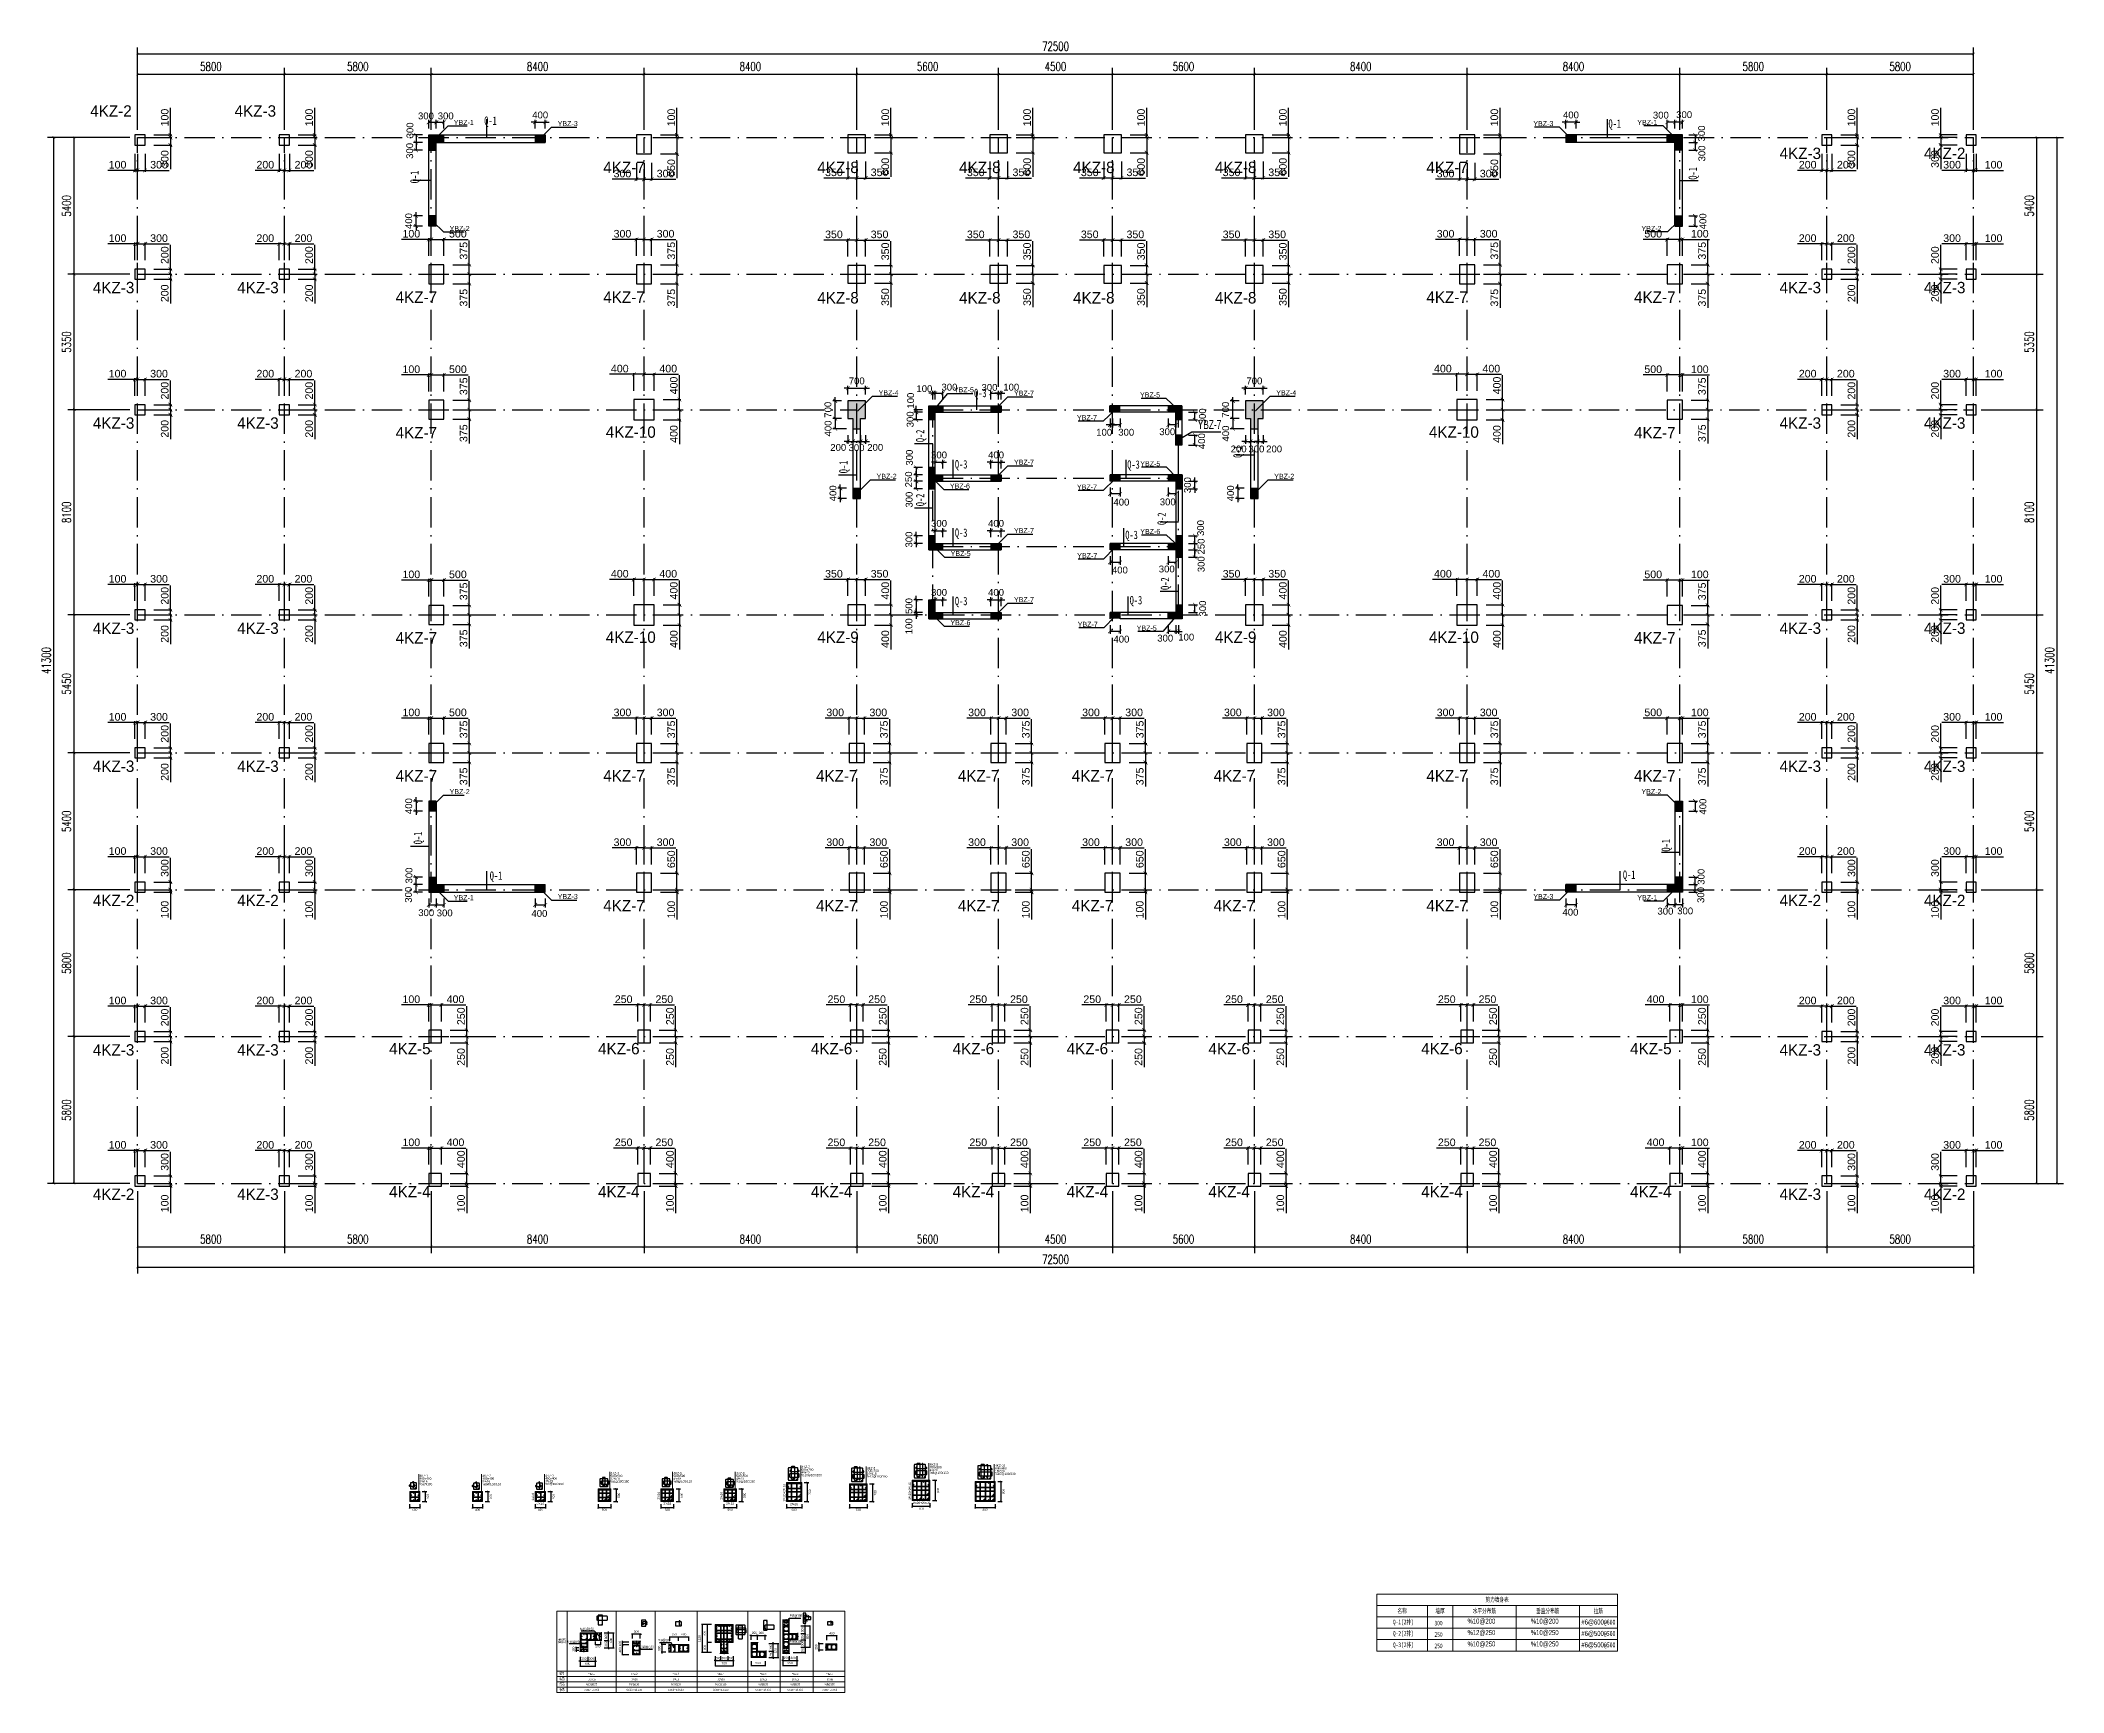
# Model space of a CAD drawing. Header units: millimetres. Extents: x -3831 to 465700, y 39900 to 106100.
# Drawn here: x 196169 to 276050, y 39900 to 105131 of the extents above; entities that cross this region are included whole.
import ezdxf
from ezdxf import colors
from ezdxf.entities.mleader import LeaderData, LeaderLine
from ezdxf.math import Vec2, Vec3

# ---------------------------------------------------------------- set-up
doc = ezdxf.new("R2010")
doc.units = ezdxf.units.MM
doc.linetypes.add('线型2', pattern=[1850, 1200, -300, 50, -300])
doc.linetypes.add('线型7', pattern=[120.000008, -30.000002, 60.000004, -30.000002])
for name, color, linetype in [('AXIS', 3, 'Continuous'), ('BZ-name', 160, 'Continuous'), ('column_dim', 90, 'Continuous'), ('column_xxxx', 60, 'Continuous'), ('DOTE', 10, '线型2'), ('master_dim_horizontal', 80, 'Continuous'), ('master_dim_vertical', 200, 'Continuous'), ('WALL-Beam', 80, 'Continuous'), ('wall_dim', 60, 'Continuous'), ('WALL_INFO', 130, 'Continuous')]:
    doc.layers.add(name, color=color, linetype=linetype)
for name, color, linetype, lineweight in [('S_Cl', 2, 'Continuous', 25), ('S_ColumFocus', 2, 'Continuous', 9), ('S_ColumLocal', 7, 'Continuous', 9), ('S_ConcWall', 3, 'Continuous', 25), ('S_DistributionSteelTxt', 7, 'Continuous', 9), ('S_EdgeMemberLongiBar', 1, 'Continuous', 50), ('S_EdgeMemberShape', 3, 'Continuous', 9), ('S_EdgeMemberShapeDash', 3, '线型7', 9), ('S_EdgeMemberTxt', 7, 'Continuous', 9), ('S_PColumHoopBar', 14, 'Continuous', 35), ('S_PColumMainBar', 14, 'Continuous', 35), ('S_PColumSect', 2, 'Continuous', 15), ('stirrupfig', 1, 'Continuous', 35), ('StirrupFig_x', 30, 'Continuous', 30), ('拉结区拉筋规', 9, 'Continuous', 25)]:
    doc.layers.add(name, color=color, linetype=linetype, lineweight=lineweight)
doc.styles.add('_TCH_DIM_T3', font='SIMPLEX', dxfattribs={"width": 0.705882, "bigfont": 'GBCBIG'})
doc.styles.get("Standard").update_dxf_attribs({"font": 'arial.ttf'})
doc.styles.add('xxxx', font='RIF.ttf')
doc.styles.add('宋体', font='')
doc.styles.get('宋体').set_extended_font_data('宋体')
doc.dimstyles.new('_TCH_ARCH&&100', dxfattribs={"dimtxt": 297.5, "dimasz": 100, "dimexe": 250, "dimexo": 300, "dimgap": 126.25, "dimtad": 1, "dimdec": 0, "dimzin": 0, "dimdsep": 46, "dimtxsty": '_TCH_DIM_T3', "dimblk": 'ARCHTICK', "dimcen": 0.09, "dimclrt": 7, "dimazin": 2, "dimtfac": 1, "dimtdec": 0, "dimtix": 1, "dimtmove": 2, "dimatfit": 3, "dimfxl": 100, "dimtolj": 1, "dimtzin": 0, "dimarcsym": 0})
doc.dimstyles.new('Annotative', dxfattribs={"dimtxt": 0.18, "dimasz": 0.18, "dimexe": 0.18, "dimexo": 0.0625, "dimgap": 0.09, "dimtad": 0, "dimtih": 1, "dimtoh": 1, "dimdec": 4, "dimzin": 0, "dimdsep": 46, "dimtxsty": 'Standard', "dimcen": 0.09, "dimadec": 0, "dimazin": 0, "dimtfac": 1, "dimtdec": 4, "dimtofl": 0, "dimtmove": 0, "dimatfit": 3, "dimfxl": 1, "dimtolj": 1, "dimtzin": 0, "dimarcsym": 0})
doc.dimstyles.new('ISO-25', dxfattribs={"dimtxt": 2.5, "dimasz": 2.5, "dimexe": 1.25, "dimexo": 0.625, "dimtad": 1, "dimtxsty": 'Standard', "dimcen": 2.5, "dimadec": 0, "dimazin": 0, "dimtfac": 1, "dimtmove": 0, "dimatfit": 3, "dimfxl": 1, "dimarcsym": 0})

msp = doc.modelspace()

# ---------------------------------------------------------------- texts
at = {"layer": 'BZ-name', "insert": (242329.01562, 89964.10697), "char_height": 350, "width": 904.5, "attachment_point": 5, "style": 'xxxx'}
msp.add_mtext('{\\W0.7;YBZ-7}', dxfattribs=at)
at = {"layer": 'column_xxxx', "char_height": 88, "attachment_point": 1, "style": 'xxxx'}
for s, insert, width, line_spacing_factor in [('4KZ-7\\P600x750\\P4%20 %10@100/150', (226221.45456, 48856.00485), 907.8687151, 0.742346), ('4KZ-8\\P700x700\\P16%18 %10@100/150', (228801.88648, 48806.00485), 918.3678771, 0.742346), ('4KZ-9\\P700x800\\P4%20 %8@100/150', (231281.97464, 48947.75722), 831.2865922, 0.742346), ('4KZ-10\\P800x800\\P16%20 %10@100/200', (233862.75031, 48906.00485), 918.3678771, 0.742346), ('4KZ-1\\P400x400\\P8%16\\P%8@100', (211138.86308, 48506.00485), 828.1986034, 0.764693), ('4KZ-2\\P400x400\\P8%16\\P%8@100/150', (213619.295, 48506.00485), 828.1986034, 0.764693), ('4KZ-3\\P400x400\\P4%18 %8@100/150', (216099.72691, 48506.00485), 826.9634078, 0.742346), ('4KZ-4\\P500x500\\P12%16 %8@100/150', (218680.15882, 48606.00485), 839.3153631, 0.742346), ('4KZ-5\\P500x500\\P4%18 %8@100/150', (221160.59074, 48606.00485), 830.6689944, 0.742346), ('4KZ-6\\P500x500\\P4%20 %8@100/150', (223641.02265, 48606.00485), 830.6689944, 0.742346)]:
    msp.add_mtext(s, dxfattribs=dict(at, insert=insert, width=width, line_spacing_factor=line_spacing_factor))
at = {"layer": 'S_ColumFocus', "char_height": 450, "attachment_point": 1, "style": 'xxxx'}
for s, insert, width in [('4KZ-2', (198133.00559, 102571.29351), 686.75), ('4KZ-3', (203833.00559, 102571.29351), 812.375), ('4KZ-3', (264836.71064, 100899.2524), 812.375), ('4KZ-2', (270536.71064, 100899.2524), 845.875), ('4KZ-7', (218390.98346, 100344.37245), 845.875), ('4KZ-8', (226840.98346, 100344.37245), 845.875), ('4KZ-8', (232440.98346, 100344.37245), 770.5), ('4KZ-8', (236940.98346, 100344.37245), 770.5), ('4KZ-8', (242540.98346, 100344.37245), 845.875), ('4KZ-7', (250890.98346, 100344.37245), 845.875), ('4KZ-3', (198236.71064, 95599.2524), 678.375), ('4KZ-3', (203936.71064, 95599.2524), 678.375), ('4KZ-7', (210190.98346, 95219.37245), 812.375), ('4KZ-7', (218390.98346, 95219.37245), 845.875), ('4KZ-8', (226840.98346, 95194.37245), 845.875), ('4KZ-8', (232440.98346, 95194.37245), 845.875), ('4KZ-8', (236940.98346, 95194.37245), 845.875), ('4KZ-8', (242540.98346, 95194.37245), 845.875), ('4KZ-7', (250890.98346, 95219.37245), 845.875), ('4KZ-7', (259090.98346, 95219.37245), 845.875), ('4KZ-3', (264836.71064, 95599.2524), 678.375), ('4KZ-3', (270536.71064, 95599.2524), 845.875), ('4KZ-3', (198236.71064, 90249.2524), 678.375), ('4KZ-3', (203936.71064, 90249.2524), 678.375), ('4KZ-7', (210190.98346, 89869.37245), 804), ('4KZ-10', (218490.98346, 89894.37245), 770.5), ('4KZ-10', (250990.98346, 89894.37245), 770.5), ('4KZ-7', (259090.98346, 89869.37245), 837.5), ('4KZ-3', (264836.71064, 90249.2524), 678.375), ('4KZ-3', (270536.71064, 90249.2524), 845.875), ('4KZ-3', (198236.71064, 82149.2524), 678.375), ('4KZ-3', (203936.71064, 82149.2524), 678.375), ('4KZ-7', (210190.98346, 81769.37245), 804), ('4KZ-10', (218490.98346, 81794.37245), 770.5), ('4KZ-9', (226840.98346, 81794.37245), 845.875), ('4KZ-9', (242540.98346, 81794.37245), 845.875), ('4KZ-10', (250990.98346, 81794.37245), 770.5), ('4KZ-7', (259090.98346, 81769.37245), 837.5), ('4KZ-3', (264836.71064, 82149.2524), 678.375), ('4KZ-3', (270536.71064, 82149.2524), 845.875), ('4KZ-3', (198236.71064, 76699.2524), 678.375), ('4KZ-3', (203936.71064, 76699.2524), 678.375), ('4KZ-3', (264836.71064, 76699.2524), 678.375), ('4KZ-3', (270536.71064, 76699.2524), 845.875), ('4KZ-7', (210190.98346, 76319.37245), 812.375), ('4KZ-7', (218390.98346, 76319.37245), 845.875), ('4KZ-7', (226790.98346, 76319.37245), 854.25), ('4KZ-7', (232390.98346, 76319.37245), 845.875), ('4KZ-7', (236890.98346, 76319.37245), 845.875), ('4KZ-7', (242490.98346, 76319.37245), 854.25), ('4KZ-7', (250890.98346, 76319.37245), 845.875), ('4KZ-7', (259090.98346, 76319.37245), 845.875), ('4KZ-2', (198236.71064, 71399.2524), 678.375), ('4KZ-2', (203936.71064, 71399.2524), 670), ('4KZ-7', (218390.98346, 71194.37245), 804), ('4KZ-7', (226790.98346, 71194.37245), 845.875), ('4KZ-7', (232390.98346, 71194.37245), 837.5), ('4KZ-7', (236890.98346, 71194.37245), 837.5), ('4KZ-7', (242490.98346, 71194.37245), 845.875), ('4KZ-7', (250890.98346, 71194.37245), 804), ('4KZ-2', (264836.71064, 71399.2524), 670), ('4KZ-2', (270536.71064, 71399.2524), 770.5), ('4KZ-3', (198236.71064, 65499.2524), 678.375), ('4KZ-3', (203936.71064, 65499.2524), 678.375), ('4KZ-5', (209936.71064, 65549.2524), 820.75), ('4KZ-6', (218186.71064, 65549.2524), 812.375), ('4KZ-6', (226586.71064, 65549.2524), 812.375), ('4KZ-6', (232186.71064, 65549.2524), 812.375), ('4KZ-6', (236686.71064, 65549.2524), 812.375), ('4KZ-6', (242286.71064, 65549.2524), 812.375), ('4KZ-6', (250686.71064, 65549.2524), 812.375), ('4KZ-5', (258936.71064, 65549.2524), 854.25), ('4KZ-3', (264836.71064, 65499.2524), 678.375), ('4KZ-3', (270536.71064, 65499.2524), 845.875), ('4KZ-2', (198236.71064, 59799.2524), 603), ('4KZ-3', (203936.71064, 59799.2524), 678.375), ('4KZ-4', (209936.71064, 59899.25243), 812.375), ('4KZ-4', (218186.71064, 59899.25243), 812.375), ('4KZ-4', (226586.71064, 59899.25243), 812.375), ('4KZ-4', (232186.71064, 59899.25243), 812.375), ('4KZ-4', (236686.71064, 59899.25243), 812.375), ('4KZ-4', (242286.71064, 59899.25243), 812.375), ('4KZ-4', (250686.71064, 59899.25243), 812.375), ('4KZ-4', (258936.71064, 59899.25243), 845.875), ('4KZ-3', (264836.71064, 59799.2524), 678.375), ('4KZ-2', (270536.71064, 59799.2524), 837.5)]:
    msp.add_mtext(s, dxfattribs=dict(at, insert=insert, width=width))
at = {"layer": 'S_ColumLocal', "char_height": 88, "attachment_point": 2, "style": 'xxxx'}
for s, insert, width, rotation in [('1%20+2%16', (225492.45456, 47789.28818), 125.6250187, 89.9999984648), ('1%20+2%18', (230452.97464, 47853.95722), 125.6250189, 89.9999984648), ('1%16', (215570.72691, 47630.95485), 125.6250071, 89.9999984648), ('1%16', (215908.27691, 47395.4567), 263.8125048, 0.0000021857), ('2%16', (220531.59074, 47672.62152), 125.6250075, 89.9999984648), ('2%18', (220919.14074, 47406.43122), 284.7500038, 0.0000017485), ('2%16', (223012.02265, 47672.62152), 125.6250075, 89.9999984648), ('2%18', (223399.57265, 47406.43122), 284.7500038, 0.0000017485), ('2%18', (225930.00457, 47385.41798), 284.7500064, 0.0000029142), ('1%20+2%16', (230940.52464, 47437.20487), 699.3125055, 0.0000024979)]:
    msp.add_mtext(s, dxfattribs=dict(at, insert=insert, width=width, rotation=rotation))
at = {"layer": 'S_DistributionSteelTxt', "char_height": 187.5, "attachment_point": 5, "line_spacing_factor": 1.1, "style": '宋体'}
for s, insert, width in [('\\pxsm1.0;{\\W0.70;名称}', (249934.39846, 43112.57928), 2000), ('\\pxsm1.0;{\\W0.70;墙厚}', (251434.39846, 43112.57928), 1000), ('\\pxsm1.0;{\\W0.70;水平分布筋}', (253184.39846, 43112.57928), 2500), ('\\pxsm1.0;{\\W0.70;剪力墙身表}', (253684.39846, 43562.57928), 9500), ('\\pxsm1.0;{\\W0.70;垂直分布筋}', (255684.39846, 43112.57928), 2500), ('\\pxsm1.0;{\\W0.70;拉筋}', (257684.39846, 43112.57928), 1500), ('\\pxsm1.0;{\\W0.70;Q-1(2排)}', (249984.39846, 42662.57928), 2100), ('\\pxsm1.0;{\\W0.70;Q-2(2排)}', (249984.39846, 42212.57928), 2100), ('\\pxsm1.0;{\\W0.70;300}', (251373.80081, 42641.15643), 787.5), ('\\pxsm1.0;{\\W0.70;Q-3(2排)}', (249984.39846, 41762.57928), 2100), ('\\pxsm1.0;{\\W0.70;250}', (251373.80081, 42191.15643), 787.5), ('\\pxsm1.0;{\\W0.70;250}', (251373.80081, 41741.15643), 787.5)]:
    msp.add_mtext(s, dxfattribs=dict(at, insert=insert, width=width))
at = {"layer": 'S_DistributionSteelTxt', "char_height": 200, "attachment_point": 5, "style": 'xxxx'}
for s, insert, width in [('{\\W0.7;%10@200}', (253065.3969, 42699.06921), 884.4), ('{\\W0.7;%12@250}', (253065.3969, 42249.06921), 884.4), ('{\\W0.7;%10@200}', (255565.3969, 42699.06921), 884.4), ('{\\W0.7;%10@250}', (255565.3969, 42249.06921), 884.4), ('{\\W0.7;#6@600\\fSimSun|b0|i0|c134|p34;@600}', (257684.39846, 42662.57928), 1500), ('{\\W0.7;#6@500\\fSimSun|b0|i0|c134|p34;@500}', (257684.39846, 42212.57928), 1500), ('{\\W0.7;%10@250}', (253065.3969, 41799.06921), 884.4), ('{\\W0.7;%10@250}', (255565.3969, 41799.06921), 884.4), ('{\\W0.7;#6@500\\fSimSun|b0|i0|c134|p34;@500}', (257684.39846, 41762.57928), 1500)]:
    msp.add_mtext(s, dxfattribs=dict(at, insert=insert, width=width))
at = {"layer": 'S_EdgeMemberTxt', "attachment_point": 5, "style": 'xxxx'}
for s, insert, char_height, width in [('\\W0.7000;截面', (216761.43125, 41927.95761), 150, 400), ('\\W0.7000;标高', (216761.43125, 40007.83996), 100, 400), ('\\W0.7000;纵筋', (216761.43125, 40435.66117), 100, 400), ('\\W0.7000;编号', (216761.43125, 40647.22541), 100, 400), ('\\W0.7000;箍筋', (216761.43125, 40222.53269), 100, 400), ('\\W0.7000;9.000～13.500', (217930.825, 40004.71147), 80, 2141.65), ('{\\W0.7;%10@100}', (217930.825, 40214.71147), 80, 2141.65), ('{\\W0.7;YBZ-1}', (217930.825, 40637), 80, 2145.35), ('{\\W0.7;16%16}', (217944.66397, 40424.71147), 80, 2141.65), ('\\W0.7000;9.000～13.500', (219610.36017, 40004.71147), 80, 1948.5), ('{\\W0.7;%8@100}', (219610.36017, 40214.71147), 80, 1948.5), ('{\\W0.7;YBZ-2}', (219610.36017, 40637), 80, 2145.35), ('{\\W0.7;8%16}', (219624.19915, 40424.71147), 80, 1948.5), ('\\W0.7000;9.000～13.500', (221257.30861, 40004.71147), 80, 2018.5), ('{\\W0.7;%8@100}', (221257.30861, 40214.71147), 80, 2018.5), ('{\\W0.7;YBZ-3}', (221257.30861, 40637), 80, 2145.35), ('{\\W0.7;8%16}', (221271.14759, 40424.71147), 80, 2018.5), ('\\W0.7000;9.000～13.500', (223029.66899, 40004.71147), 80, 2145.35), ('{\\W0.7;%10@100}', (223029.66899, 40214.71147), 80, 2145.35), ('{\\W0.7;YBZ-4}', (223029.66899, 40637), 80, 2145.35), ('{\\W0.7;32%16}', (223043.50796, 40424.71147), 80, 2145.35), ('\\W0.7000;9.000～13.500', (224707.44399, 40004.71147), 80, 1422.2), ('{\\W0.7;%8@100}', (224707.44399, 40214.71147), 80, 1422.2), ('{\\W0.7;YBZ-5}', (224707.44399, 40637), 80, 2145.35), ('{\\W0.7;12%16}', (224721.28296, 40424.71147), 80, 1422.2), ('\\W0.7000;9.000～13.500', (225971.21899, 40004.71147), 80, 1695.35), ('{\\W0.7;%8@100}', (225971.21899, 40214.71147), 80, 1695.35), ('{\\W0.7;YBZ-6}', (225971.21899, 40637), 80, 2145.35), ('{\\W0.7;16%16}', (225985.05796, 40424.71147), 80, 1695.35), ('\\W0.7000;9.000～13.500', (227328.74951, 40004.71147), 80, 1495.35), ('{\\W0.7;%8@100}', (227328.74951, 40214.71147), 80, 1495.35), ('{\\W0.7;YBZ-7}', (227328.74951, 40637), 80, 2145.35), ('{\\W0.7;6%16}', (227342.58849, 40424.71147), 80, 1495.35)]:
    msp.add_mtext(s, dxfattribs=dict(at, insert=insert, char_height=char_height, width=width))
at = {"layer": 'WALL_INFO', "char_height": 330, "width": 393.75, "attachment_point": 5, "line_spacing_factor": 1.1, "style": '宋体'}
for s, insert in [('\\pxsm1;{\\W0.7;Q-1}', (213940, 101920)), ('\\pxsm1;{\\W0.7;Q-1}', (258328.72215, 101807.38865)), ('\\pxsm1.0;{\\W0.70;Q-3}', (233280, 91170)), ('\\pxsm1.0;{\\W0.70;Q-3}', (232522.93926, 88356.39789)), ('\\pxsm1.0;{\\W0.70;Q-3}', (239326.39667, 88347.60482)), ('\\pxsm1.0;{\\W0.70;Q-3}', (232522.93926, 85656.39789)), ('\\pxsm1.0;{\\W0.70;Q-3}', (239251.77207, 85568.35243)), ('\\pxsm1.0;{\\W0.70;Q-3}', (232522.93926, 82956.39789)), ('\\pxsm1.0;{\\W0.70;Q-3}', (239424.78883, 82990.62453)), ('\\pxsm1;{\\W0.7;Q-1}', (214156.82146, 72114.97217)), ('\\pxsm1;{\\W0.7;Q-1}', (258899.05458, 72148.79153))]:
    msp.add_mtext(s, dxfattribs=dict(at, insert=insert))
at = {"layer": 'WALL_INFO', "char_height": 330, "width": 393.75, "attachment_point": 5, "rotation": 90, "line_spacing_factor": 1.1, "style": '宋体'}
for s, insert in [('\\pxsm1;{\\W0.7;Q-1}', (210980, 99740)), ('\\pxsm1;{\\W0.7;Q-1}', (261452.51305, 99882.34912)), ('\\pxsm1;{\\W0.7;Q-2}', (230944.46479, 89518.26312)), ('\\pxsm1;{\\W0.7;Q-1}', (243480, 88900)), ('\\pxsm1;{\\W0.7;Q-1}', (227915.86703, 88289.12738)), ('\\pxsm1;{\\W0.7;Q-2}', (230944.46479, 86988.26312)), ('\\pxsm1;{\\W0.7;Q-2}', (240480, 86247.47465)), ('\\pxsm1;{\\W0.7;Q-2}', (240610.16695, 83682.80506)), ('\\pxsm1;{\\W0.7;Q-1}', (211113.21694, 73639.55676)), ('\\pxsm1;{\\W0.7;Q-1}', (260389.36586, 73352.04835))]:
    msp.add_mtext(s, dxfattribs=dict(at, insert=insert))
at = {"layer": '拉结区拉筋规', "char_height": 100, "attachment_point": 5, "style": 'xxxx'}
for s, insert, width in [('{\\W0.7;%10@150}', (217747.55081, 42396.21322), 442.2), ('{\\W0.7;%8@100}', (226002.41471, 42930.55222), 388.6), ('{\\W0.7;%10@150}', (217232.38125, 41886.21929), 381.9), ('{\\W0.7;%8@100}', (220142.01098, 41688.87923), 388.6), ('{\\W0.7;%8@200}', (220802.92431, 41957.92945), 388.6), ('{\\W0.7;%8@100}', (226002.41471, 41910.55222), 388.6)]:
    msp.add_mtext(s, dxfattribs=dict(at, insert=insert, width=width))

# ---------------------------------------------------------------- blocks, each defined once
blk = doc.blocks.new('_ArchTick')
at = {"color": 0, "linetype": 'ByBlock', "const_width": 0.15}
blk.add_lwpolyline([(-0.5, -0.5), (0.5, 0.5)], dxfattribs=at)
blk = doc.blocks.new('*D929')
at = {"layer": 'Defpoints', "color": 0, "transparency": 16777216}
for p in [(213478, 47837), (213478, 47437), (213853, 47837)]:
    blk.add_point(p, dxfattribs=at)
at = {"layer": 'master_dim_vertical', "color": 0, "lineweight": -2, "transparency": 16777216}
for p, q in [((213728, 47837), (213903, 47837)), ((213728, 47437), (213903, 47437)), ((213853, 47437), (213853, 47837))]:
    blk.add_line(p, q, dxfattribs=at)
at = {"layer": 'master_dim_vertical', "color": 0, "lineweight": -2, "transparency": 16777216, "xscale": 80, "yscale": 80, "zscale": 80}
for p, rotation in [((213853, 47837), 90), ((213853, 47437), 270)]:
    blk.add_blockref('_ArchTick', p, dxfattribs=dict(at, rotation=rotation))
at = {"layer": 'master_dim_vertical', "color": 0, "transparency": 16777216, "insert": (213948, 47637), "char_height": 88, "attachment_point": 5, "rotation": 90}
blk.add_mtext('\\A1;400', dxfattribs=at)
blk = doc.blocks.new('*D930')
at = {"layer": 'Defpoints', "color": 0, "transparency": 16777216}
for p in [(213228, 47587), (213628, 47587), (213628, 47212)]:
    blk.add_point(p, dxfattribs=at)
at = {"layer": 'master_dim_horizontal', "color": 0, "lineweight": -2, "transparency": 16777216}
for p, q in [((213228, 47337), (213228, 47162)), ((213228, 47212), (213628, 47212)), ((213628, 47337), (213628, 47162))]:
    blk.add_line(p, q, dxfattribs=at)
at = {"layer": 'master_dim_horizontal', "color": 0, "lineweight": -2, "transparency": 16777216, "xscale": 80, "yscale": 80, "zscale": 80, "rotation": 180}
blk.add_blockref('_ArchTick', (213228, 47212), dxfattribs=at)
at = {"layer": 'master_dim_horizontal', "color": 0, "lineweight": -2, "transparency": 16777216, "xscale": 80, "yscale": 80, "zscale": 80}
blk.add_blockref('_ArchTick', (213628, 47212), dxfattribs=at)
at = {"layer": 'master_dim_horizontal', "color": 0, "transparency": 16777216, "insert": (213428, 47117), "char_height": 88, "attachment_point": 5}
blk.add_mtext('\\A1;400', dxfattribs=at)
blk = doc.blocks.new('*D931')
at = {"layer": 'Defpoints', "color": 0, "transparency": 16777216}
for p in [(215958, 47837), (215958, 47437), (216333, 47837)]:
    blk.add_point(p, dxfattribs=at)
at = {"layer": 'master_dim_vertical', "color": 0, "lineweight": -2, "transparency": 16777216}
for p, q in [((216208, 47837), (216383, 47837)), ((216208, 47437), (216383, 47437)), ((216333, 47437), (216333, 47837))]:
    blk.add_line(p, q, dxfattribs=at)
at = {"layer": 'master_dim_vertical', "color": 0, "lineweight": -2, "transparency": 16777216, "xscale": 80, "yscale": 80, "zscale": 80}
for p, rotation in [((216333, 47837), 90), ((216333, 47437), 270)]:
    blk.add_blockref('_ArchTick', p, dxfattribs=dict(at, rotation=rotation))
at = {"layer": 'master_dim_vertical', "color": 0, "transparency": 16777216, "insert": (216428, 47637), "char_height": 88, "attachment_point": 5, "rotation": 90}
blk.add_mtext('\\A1;400', dxfattribs=at)
blk = doc.blocks.new('*D932')
at = {"layer": 'Defpoints', "color": 0, "transparency": 16777216}
for p in [(215708, 47587), (216108, 47587), (216108, 47212)]:
    blk.add_point(p, dxfattribs=at)
at = {"layer": 'master_dim_horizontal', "color": 0, "lineweight": -2, "transparency": 16777216}
for p, q in [((215708, 47337), (215708, 47162)), ((215708, 47212), (216108, 47212)), ((216108, 47337), (216108, 47162))]:
    blk.add_line(p, q, dxfattribs=at)
at = {"layer": 'master_dim_horizontal', "color": 0, "lineweight": -2, "transparency": 16777216, "xscale": 80, "yscale": 80, "zscale": 80, "rotation": 180}
blk.add_blockref('_ArchTick', (215708, 47212), dxfattribs=at)
at = {"layer": 'master_dim_horizontal', "color": 0, "lineweight": -2, "transparency": 16777216, "xscale": 80, "yscale": 80, "zscale": 80}
blk.add_blockref('_ArchTick', (216108, 47212), dxfattribs=at)
at = {"layer": 'master_dim_horizontal', "color": 0, "transparency": 16777216, "insert": (215908, 47117), "char_height": 88, "attachment_point": 5}
blk.add_mtext('\\A1;400', dxfattribs=at)
blk = doc.blocks.new('*D933')
at = {"layer": 'Defpoints', "color": 0, "transparency": 16777216}
for p in [(218539, 47937), (218914, 47937), (218539, 47437)]:
    blk.add_point(p, dxfattribs=at)
at = {"layer": 'master_dim_vertical', "color": 0, "lineweight": -2, "transparency": 16777216}
for p, q in [((218789, 47937), (218964, 47937)), ((218914, 47437), (218914, 47937)), ((218789, 47437), (218964, 47437))]:
    blk.add_line(p, q, dxfattribs=at)
at = {"layer": 'master_dim_vertical', "color": 0, "lineweight": -2, "transparency": 16777216, "xscale": 80, "yscale": 80, "zscale": 80}
for p, rotation in [((218914, 47937), 90), ((218914, 47437), 270)]:
    blk.add_blockref('_ArchTick', p, dxfattribs=dict(at, rotation=rotation))
at = {"layer": 'master_dim_vertical', "color": 0, "transparency": 16777216, "insert": (219009, 47687), "char_height": 88, "attachment_point": 5, "rotation": 90}
blk.add_mtext('\\A1;500', dxfattribs=at)
blk = doc.blocks.new('*D934')
at = {"layer": 'Defpoints', "color": 0, "transparency": 16777216}
for p in [(218189, 47587), (218689, 47587), (218689, 47212)]:
    blk.add_point(p, dxfattribs=at)
at = {"layer": 'master_dim_horizontal', "color": 0, "lineweight": -2, "transparency": 16777216}
for p, q in [((218189, 47337), (218189, 47162)), ((218189, 47212), (218689, 47212)), ((218689, 47337), (218689, 47162))]:
    blk.add_line(p, q, dxfattribs=at)
at = {"layer": 'master_dim_horizontal', "color": 0, "lineweight": -2, "transparency": 16777216, "xscale": 80, "yscale": 80, "zscale": 80, "rotation": 180}
blk.add_blockref('_ArchTick', (218189, 47212), dxfattribs=at)
at = {"layer": 'master_dim_horizontal', "color": 0, "lineweight": -2, "transparency": 16777216, "xscale": 80, "yscale": 80, "zscale": 80}
blk.add_blockref('_ArchTick', (218689, 47212), dxfattribs=at)
at = {"layer": 'master_dim_horizontal', "color": 0, "transparency": 16777216, "insert": (218439, 47117), "char_height": 88, "attachment_point": 5}
blk.add_mtext('\\A1;500', dxfattribs=at)
blk = doc.blocks.new('*D935')
at = {"layer": 'Defpoints', "color": 0, "transparency": 16777216}
for p in [(221019, 47937), (221394, 47937), (221019, 47437)]:
    blk.add_point(p, dxfattribs=at)
at = {"layer": 'master_dim_vertical', "color": 0, "lineweight": -2, "transparency": 16777216}
for p, q in [((221269, 47937), (221444, 47937)), ((221394, 47437), (221394, 47937)), ((221269, 47437), (221444, 47437))]:
    blk.add_line(p, q, dxfattribs=at)
at = {"layer": 'master_dim_vertical', "color": 0, "lineweight": -2, "transparency": 16777216, "xscale": 80, "yscale": 80, "zscale": 80}
for p, rotation in [((221394, 47937), 90), ((221394, 47437), 270)]:
    blk.add_blockref('_ArchTick', p, dxfattribs=dict(at, rotation=rotation))
at = {"layer": 'master_dim_vertical', "color": 0, "transparency": 16777216, "insert": (221489, 47687), "char_height": 88, "attachment_point": 5, "rotation": 90}
blk.add_mtext('\\A1;500', dxfattribs=at)
blk = doc.blocks.new('*D936')
at = {"layer": 'Defpoints', "color": 0, "transparency": 16777216}
for p in [(220669, 47587), (221169, 47587), (221169, 47212)]:
    blk.add_point(p, dxfattribs=at)
at = {"layer": 'master_dim_horizontal', "color": 0, "lineweight": -2, "transparency": 16777216}
for p, q in [((220669, 47337), (220669, 47162)), ((220669, 47212), (221169, 47212)), ((221169, 47337), (221169, 47162))]:
    blk.add_line(p, q, dxfattribs=at)
at = {"layer": 'master_dim_horizontal', "color": 0, "lineweight": -2, "transparency": 16777216, "xscale": 80, "yscale": 80, "zscale": 80, "rotation": 180}
blk.add_blockref('_ArchTick', (220669, 47212), dxfattribs=at)
at = {"layer": 'master_dim_horizontal', "color": 0, "lineweight": -2, "transparency": 16777216, "xscale": 80, "yscale": 80, "zscale": 80}
blk.add_blockref('_ArchTick', (221169, 47212), dxfattribs=at)
at = {"layer": 'master_dim_horizontal', "color": 0, "transparency": 16777216, "insert": (220919, 47117), "char_height": 88, "attachment_point": 5}
blk.add_mtext('\\A1;500', dxfattribs=at)
blk = doc.blocks.new('*D937')
at = {"layer": 'Defpoints', "color": 0, "transparency": 16777216}
for p in [(226080, 48187), (226455, 48187), (226080, 47437)]:
    blk.add_point(p, dxfattribs=at)
at = {"layer": 'master_dim_vertical', "color": 0, "lineweight": -2, "transparency": 16777216}
for p, q in [((226330, 48187), (226505, 48187)), ((226455, 47437), (226455, 48187)), ((226330, 47437), (226505, 47437))]:
    blk.add_line(p, q, dxfattribs=at)
at = {"layer": 'master_dim_vertical', "color": 0, "lineweight": -2, "transparency": 16777216, "xscale": 80, "yscale": 80, "zscale": 80}
for p, rotation in [((226455, 48187), 90), ((226455, 47437), 270)]:
    blk.add_blockref('_ArchTick', p, dxfattribs=dict(at, rotation=rotation))
at = {"layer": 'master_dim_vertical', "color": 0, "transparency": 16777216, "insert": (226550, 47812), "char_height": 88, "attachment_point": 5, "rotation": 90}
blk.add_mtext('\\A1;750', dxfattribs=at)
blk = doc.blocks.new('*D938')
at = {"layer": 'Defpoints', "color": 0, "transparency": 16777216}
for p in [(225630, 47587), (226230, 47587), (226230, 47212)]:
    blk.add_point(p, dxfattribs=at)
at = {"layer": 'master_dim_horizontal', "color": 0, "lineweight": -2, "transparency": 16777216}
for p, q in [((225630, 47337), (225630, 47162)), ((225630, 47212), (226230, 47212)), ((226230, 47337), (226230, 47162))]:
    blk.add_line(p, q, dxfattribs=at)
at = {"layer": 'master_dim_horizontal', "color": 0, "lineweight": -2, "transparency": 16777216, "xscale": 80, "yscale": 80, "zscale": 80, "rotation": 180}
blk.add_blockref('_ArchTick', (225630, 47212), dxfattribs=at)
at = {"layer": 'master_dim_horizontal', "color": 0, "lineweight": -2, "transparency": 16777216, "xscale": 80, "yscale": 80, "zscale": 80}
blk.add_blockref('_ArchTick', (226230, 47212), dxfattribs=at)
at = {"layer": 'master_dim_horizontal', "color": 0, "transparency": 16777216, "insert": (225930, 47117), "char_height": 88, "attachment_point": 5}
blk.add_mtext('\\A1;600', dxfattribs=at)
blk = doc.blocks.new('*D939')
at = {"layer": 'Defpoints', "color": 0, "transparency": 16777216}
for p in [(223500, 47937), (223875, 47937), (223500, 47437)]:
    blk.add_point(p, dxfattribs=at)
at = {"layer": 'master_dim_vertical', "color": 0, "lineweight": -2, "transparency": 16777216}
for p, q in [((223750, 47937), (223925, 47937)), ((223875, 47437), (223875, 47937)), ((223750, 47437), (223925, 47437))]:
    blk.add_line(p, q, dxfattribs=at)
at = {"layer": 'master_dim_vertical', "color": 0, "lineweight": -2, "transparency": 16777216, "xscale": 80, "yscale": 80, "zscale": 80}
for p, rotation in [((223875, 47937), 90), ((223875, 47437), 270)]:
    blk.add_blockref('_ArchTick', p, dxfattribs=dict(at, rotation=rotation))
at = {"layer": 'master_dim_vertical', "color": 0, "transparency": 16777216, "insert": (223970, 47687), "char_height": 88, "attachment_point": 5, "rotation": 90}
blk.add_mtext('\\A1;500', dxfattribs=at)
blk = doc.blocks.new('*D940')
at = {"layer": 'Defpoints', "color": 0, "transparency": 16777216}
for p in [(223150, 47587), (223650, 47587), (223650, 47212)]:
    blk.add_point(p, dxfattribs=at)
at = {"layer": 'master_dim_horizontal', "color": 0, "lineweight": -2, "transparency": 16777216}
for p, q in [((223150, 47337), (223150, 47162)), ((223150, 47212), (223650, 47212)), ((223650, 47337), (223650, 47162))]:
    blk.add_line(p, q, dxfattribs=at)
at = {"layer": 'master_dim_horizontal', "color": 0, "lineweight": -2, "transparency": 16777216, "xscale": 80, "yscale": 80, "zscale": 80, "rotation": 180}
blk.add_blockref('_ArchTick', (223150, 47212), dxfattribs=at)
at = {"layer": 'master_dim_horizontal', "color": 0, "lineweight": -2, "transparency": 16777216, "xscale": 80, "yscale": 80, "zscale": 80}
blk.add_blockref('_ArchTick', (223650, 47212), dxfattribs=at)
at = {"layer": 'master_dim_horizontal', "color": 0, "transparency": 16777216, "insert": (223400, 47117), "char_height": 88, "attachment_point": 5}
blk.add_mtext('\\A1;500', dxfattribs=at)
blk = doc.blocks.new('*D941')
at = {"layer": 'Defpoints', "color": 0, "transparency": 16777216}
for p in [(233721, 48237), (234096, 48237), (233721, 47437)]:
    blk.add_point(p, dxfattribs=at)
at = {"layer": 'master_dim_vertical', "color": 0, "lineweight": -2, "transparency": 16777216}
for p, q in [((233971, 48237), (234146, 48237)), ((234096, 47437), (234096, 48237)), ((233971, 47437), (234146, 47437))]:
    blk.add_line(p, q, dxfattribs=at)
at = {"layer": 'master_dim_vertical', "color": 0, "lineweight": -2, "transparency": 16777216, "xscale": 80, "yscale": 80, "zscale": 80}
for p, rotation in [((234096, 48237), 90), ((234096, 47437), 270)]:
    blk.add_blockref('_ArchTick', p, dxfattribs=dict(at, rotation=rotation))
at = {"layer": 'master_dim_vertical', "color": 0, "transparency": 16777216, "insert": (234191, 47837), "char_height": 88, "attachment_point": 5, "rotation": 90}
blk.add_mtext('\\A1;800', dxfattribs=at)
blk = doc.blocks.new('*D942')
at = {"layer": 'Defpoints', "color": 0, "transparency": 16777216}
for p in [(233071, 47587), (233871, 47587), (233871, 47212)]:
    blk.add_point(p, dxfattribs=at)
at = {"layer": 'master_dim_horizontal', "color": 0, "lineweight": -2, "transparency": 16777216}
for p, q in [((233071, 47337), (233071, 47162)), ((233071, 47212), (233871, 47212)), ((233871, 47337), (233871, 47162))]:
    blk.add_line(p, q, dxfattribs=at)
at = {"layer": 'master_dim_horizontal', "color": 0, "lineweight": -2, "transparency": 16777216, "xscale": 80, "yscale": 80, "zscale": 80, "rotation": 180}
blk.add_blockref('_ArchTick', (233071, 47212), dxfattribs=at)
at = {"layer": 'master_dim_horizontal', "color": 0, "lineweight": -2, "transparency": 16777216, "xscale": 80, "yscale": 80, "zscale": 80}
blk.add_blockref('_ArchTick', (233871, 47212), dxfattribs=at)
at = {"layer": 'master_dim_horizontal', "color": 0, "transparency": 16777216, "insert": (233471, 47117), "char_height": 88, "attachment_point": 5}
blk.add_mtext('\\A1;800', dxfattribs=at)
blk = doc.blocks.new('*D943')
at = {"layer": 'Defpoints', "color": 0, "transparency": 16777216}
for p in [(231141, 48279), (231516, 48279), (231141, 47479)]:
    blk.add_point(p, dxfattribs=at)
at = {"layer": 'master_dim_vertical', "color": 0, "lineweight": -2, "transparency": 16777216}
for p, q in [((231391, 48279), (231566, 48279)), ((231516, 47479), (231516, 48279)), ((231391, 47479), (231566, 47479))]:
    blk.add_line(p, q, dxfattribs=at)
at = {"layer": 'master_dim_vertical', "color": 0, "lineweight": -2, "transparency": 16777216, "xscale": 80, "yscale": 80, "zscale": 80}
for p, rotation in [((231516, 48279), 90), ((231516, 47479), 270)]:
    blk.add_blockref('_ArchTick', p, dxfattribs=dict(at, rotation=rotation))
at = {"layer": 'master_dim_vertical', "color": 0, "transparency": 16777216, "insert": (231610, 47879), "char_height": 88, "attachment_point": 5, "rotation": 90}
blk.add_mtext('\\A1;800', dxfattribs=at)
blk = doc.blocks.new('*D944')
at = {"layer": 'Defpoints', "color": 0, "transparency": 16777216}
for p in [(230591, 47629), (231291, 47629), (231291, 47254)]:
    blk.add_point(p, dxfattribs=at)
at = {"layer": 'master_dim_horizontal', "color": 0, "lineweight": -2, "transparency": 16777216}
for p, q in [((230591, 47379), (230591, 47204)), ((230591, 47254), (231291, 47254)), ((231291, 47379), (231291, 47204))]:
    blk.add_line(p, q, dxfattribs=at)
at = {"layer": 'master_dim_horizontal', "color": 0, "lineweight": -2, "transparency": 16777216, "xscale": 80, "yscale": 80, "zscale": 80, "rotation": 180}
blk.add_blockref('_ArchTick', (230591, 47254), dxfattribs=at)
at = {"layer": 'master_dim_horizontal', "color": 0, "lineweight": -2, "transparency": 16777216, "xscale": 80, "yscale": 80, "zscale": 80}
blk.add_blockref('_ArchTick', (231291, 47254), dxfattribs=at)
at = {"layer": 'master_dim_horizontal', "color": 0, "transparency": 16777216, "insert": (230941, 47159), "char_height": 88, "attachment_point": 5}
blk.add_mtext('\\A1;700', dxfattribs=at)
blk = doc.blocks.new('*D945')
at = {"layer": 'Defpoints', "color": 0, "transparency": 16777216}
for p in [(228660, 48137), (229035, 48137), (228660, 47437)]:
    blk.add_point(p, dxfattribs=at)
at = {"layer": 'master_dim_vertical', "color": 0, "lineweight": -2, "transparency": 16777216}
for p, q in [((228910, 48137), (229085, 48137)), ((229035, 47437), (229035, 48137)), ((228910, 47437), (229085, 47437))]:
    blk.add_line(p, q, dxfattribs=at)
at = {"layer": 'master_dim_vertical', "color": 0, "lineweight": -2, "transparency": 16777216, "xscale": 80, "yscale": 80, "zscale": 80}
for p, rotation in [((229035, 48137), 90), ((229035, 47437), 270)]:
    blk.add_blockref('_ArchTick', p, dxfattribs=dict(at, rotation=rotation))
at = {"layer": 'master_dim_vertical', "color": 0, "transparency": 16777216, "insert": (229130, 47787), "char_height": 88, "attachment_point": 5, "rotation": 90}
blk.add_mtext('\\A1;700', dxfattribs=at)
blk = doc.blocks.new('*D946')
at = {"layer": 'Defpoints', "color": 0, "transparency": 16777216}
for p in [(228110, 47587), (228810, 47587), (228810, 47212)]:
    blk.add_point(p, dxfattribs=at)
at = {"layer": 'master_dim_horizontal', "color": 0, "lineweight": -2, "transparency": 16777216}
for p, q in [((228110, 47337), (228110, 47162)), ((228110, 47212), (228810, 47212)), ((228810, 47337), (228810, 47162))]:
    blk.add_line(p, q, dxfattribs=at)
at = {"layer": 'master_dim_horizontal', "color": 0, "lineweight": -2, "transparency": 16777216, "xscale": 80, "yscale": 80, "zscale": 80, "rotation": 180}
blk.add_blockref('_ArchTick', (228110, 47212), dxfattribs=at)
at = {"layer": 'master_dim_horizontal', "color": 0, "lineweight": -2, "transparency": 16777216, "xscale": 80, "yscale": 80, "zscale": 80}
blk.add_blockref('_ArchTick', (228810, 47212), dxfattribs=at)
at = {"layer": 'master_dim_horizontal', "color": 0, "transparency": 16777216, "insert": (228460, 47117), "char_height": 88, "attachment_point": 5}
blk.add_mtext('\\A1;700', dxfattribs=at)
blk = doc.blocks.new('*D768')
at = {"layer": 'Defpoints', "color": 0, "transparency": 16777216}
for p in [(218076, 41960), (218276, 41960), (218276, 41800)]:
    blk.add_point(p, dxfattribs=at)
at = {"layer": 'WALL-Beam', "color": 0, "lineweight": -2, "transparency": 16777216}
for p, q in [((218076, 41910), (218076, 41780)), ((218076, 41800), (218276, 41800)), ((218276, 41910), (218276, 41780))]:
    blk.add_line(p, q, dxfattribs=at)
at = {"layer": 'WALL-Beam', "color": 0, "lineweight": -2, "transparency": 16777216, "xscale": 50, "yscale": 50, "zscale": 50, "rotation": 180}
blk.add_blockref('_ArchTick', (218076, 41800), dxfattribs=at)
at = {"layer": 'WALL-Beam', "color": 0, "lineweight": -2, "transparency": 16777216, "xscale": 50, "yscale": 50, "zscale": 50}
blk.add_blockref('_ArchTick', (218276, 41800), dxfattribs=at)
at = {"layer": 'WALL-Beam', "color": 7, "transparency": 16777216, "insert": (218178, 41726), "char_height": 88, "attachment_point": 5}
blk.add_mtext('200', dxfattribs=at)
blk = doc.blocks.new('*D775')
at = {"layer": 'Defpoints', "color": 0, "transparency": 16777216}
for p in [(217316, 41560), (217476, 41660), (217476, 41560)]:
    blk.add_point(p, dxfattribs=at)
at = {"layer": 'WALL-Beam', "color": 0, "lineweight": -2, "transparency": 16777216}
for p, q in [((217426, 41660), (217296, 41660)), ((217426, 41560), (217296, 41560)), ((217316, 41660), (217316, 41710)), ((217316, 41660), (217316, 41560)), ((217316, 41560), (217316, 41510))]:
    blk.add_line(p, q, dxfattribs=at)
at = {"layer": 'WALL-Beam', "color": 0, "lineweight": -2, "transparency": 16777216, "xscale": 50, "yscale": 50, "zscale": 50}
for p, rotation in [((217316, 41660), 270), ((217316, 41560), 90)]:
    blk.add_blockref('_ArchTick', p, dxfattribs=dict(at, rotation=rotation))
at = {"layer": 'WALL-Beam', "color": 7, "transparency": 16777216, "insert": (217217, 41610), "char_height": 88, "attachment_point": 5, "rotation": 90}
blk.add_mtext('100', dxfattribs=at)
blk = doc.blocks.new('*D776')
at = {"layer": 'Defpoints', "color": 0, "transparency": 16777216}
for p in [(217476, 41460), (217776, 41460), (217776, 41140)]:
    blk.add_point(p, dxfattribs=at)
at = {"layer": 'WALL-Beam', "color": 0, "lineweight": -2, "transparency": 16777216}
for p, q in [((217476, 41140), (217426, 41140)), ((217476, 41310), (217476, 41120)), ((217476, 41140), (217776, 41140)), ((217776, 41310), (217776, 41120)), ((217776, 41140), (217826, 41140))]:
    blk.add_line(p, q, dxfattribs=at)
at = {"layer": 'WALL-Beam', "color": 0, "lineweight": -2, "transparency": 16777216, "xscale": 50, "yscale": 50, "zscale": 50}
blk.add_blockref('_ArchTick', (217476, 41140), dxfattribs=at)
at = {"layer": 'WALL-Beam', "color": 0, "lineweight": -2, "transparency": 16777216, "xscale": 50, "yscale": 50, "zscale": 50, "rotation": 180}
blk.add_blockref('_ArchTick', (217776, 41140), dxfattribs=at)
at = {"layer": 'WALL-Beam', "color": 7, "transparency": 16777216, "insert": (217626, 41240), "char_height": 88, "attachment_point": 5}
blk.add_mtext('300', dxfattribs=at)
blk = doc.blocks.new('*D777')
at = {"layer": 'Defpoints', "color": 0, "transparency": 16777216}
for p in [(217776, 41460), (218076, 41460), (218076, 41140)]:
    blk.add_point(p, dxfattribs=at)
at = {"layer": 'WALL-Beam', "color": 0, "lineweight": -2, "transparency": 16777216}
for p, q in [((217776, 41140), (217726, 41140)), ((217776, 41310), (217776, 41120)), ((217776, 41140), (218076, 41140)), ((218076, 41310), (218076, 41120)), ((218076, 41140), (218126, 41140))]:
    blk.add_line(p, q, dxfattribs=at)
at = {"layer": 'WALL-Beam', "color": 0, "lineweight": -2, "transparency": 16777216, "xscale": 50, "yscale": 50, "zscale": 50}
blk.add_blockref('_ArchTick', (217776, 41140), dxfattribs=at)
at = {"layer": 'WALL-Beam', "color": 0, "lineweight": -2, "transparency": 16777216, "xscale": 50, "yscale": 50, "zscale": 50, "rotation": 180}
blk.add_blockref('_ArchTick', (218076, 41140), dxfattribs=at)
at = {"layer": 'WALL-Beam', "color": 7, "transparency": 16777216, "insert": (217926, 41240), "char_height": 88, "attachment_point": 5}
blk.add_mtext('300', dxfattribs=at)
blk = doc.blocks.new('*D778')
at = {"layer": 'Defpoints', "color": 0, "transparency": 16777216}
for p in [(217476, 41460), (218076, 41460), (218076, 40940)]:
    blk.add_point(p, dxfattribs=at)
at = {"layer": 'WALL-Beam', "color": 0, "lineweight": -2, "transparency": 16777216}
for p, q in [((217476, 41310), (217476, 40920)), ((217476, 40940), (218076, 40940)), ((218076, 41310), (218076, 40920))]:
    blk.add_line(p, q, dxfattribs=at)
at = {"layer": 'WALL-Beam', "color": 0, "lineweight": -2, "transparency": 16777216, "xscale": 50, "yscale": 50, "zscale": 50, "rotation": 180}
blk.add_blockref('_ArchTick', (217476, 40940), dxfattribs=at)
at = {"layer": 'WALL-Beam', "color": 0, "lineweight": -2, "transparency": 16777216, "xscale": 50, "yscale": 50, "zscale": 50}
blk.add_blockref('_ArchTick', (218076, 40940), dxfattribs=at)
at = {"layer": 'WALL-Beam', "color": 7, "transparency": 16777216, "insert": (217776, 41040), "char_height": 88, "attachment_point": 5}
blk.add_mtext('600', dxfattribs=at)
blk = doc.blocks.new('*D779')
at = {"layer": 'Defpoints', "color": 0, "transparency": 16777216}
for p in [(218276, 41960), (218276, 41660), (218596, 41960)]:
    blk.add_point(p, dxfattribs=at)
at = {"layer": 'WALL-Beam', "color": 0, "lineweight": -2, "transparency": 16777216}
for p, q in [((218426, 41960), (218616, 41960)), ((218426, 41660), (218616, 41660)), ((218596, 41960), (218596, 42010)), ((218596, 41660), (218596, 41960)), ((218596, 41660), (218596, 41610))]:
    blk.add_line(p, q, dxfattribs=at)
at = {"layer": 'WALL-Beam', "color": 0, "lineweight": -2, "transparency": 16777216, "xscale": 50, "yscale": 50, "zscale": 50}
for p, rotation in [((218596, 41960), 270), ((218596, 41660), 90)]:
    blk.add_blockref('_ArchTick', p, dxfattribs=dict(at, rotation=rotation))
at = {"layer": 'WALL-Beam', "color": 7, "transparency": 16777216, "insert": (218496, 41810), "char_height": 88, "attachment_point": 5, "rotation": 90}
blk.add_mtext('300', dxfattribs=at)
blk = doc.blocks.new('*D780')
at = {"layer": 'Defpoints', "color": 0, "transparency": 16777216}
for p in [(218276, 42260), (218276, 41960), (218596, 42260)]:
    blk.add_point(p, dxfattribs=at)
at = {"layer": 'WALL-Beam', "color": 0, "lineweight": -2, "transparency": 16777216}
for p, q in [((218426, 42260), (218616, 42260)), ((218426, 41960), (218616, 41960)), ((218596, 42260), (218596, 42310)), ((218596, 41960), (218596, 42260)), ((218596, 41960), (218596, 41910))]:
    blk.add_line(p, q, dxfattribs=at)
at = {"layer": 'WALL-Beam', "color": 0, "lineweight": -2, "transparency": 16777216, "xscale": 50, "yscale": 50, "zscale": 50}
for p, rotation in [((218596, 42260), 270), ((218596, 41960), 90)]:
    blk.add_blockref('_ArchTick', p, dxfattribs=dict(at, rotation=rotation))
at = {"layer": 'WALL-Beam', "color": 7, "transparency": 16777216, "insert": (218496, 42110), "char_height": 88, "attachment_point": 5, "rotation": 90}
blk.add_mtext('300', dxfattribs=at)
blk = doc.blocks.new('*D781')
at = {"layer": 'Defpoints', "color": 0, "transparency": 16777216}
for p in [(218276, 42260), (218276, 41660), (218796, 42260)]:
    blk.add_point(p, dxfattribs=at)
at = {"layer": 'WALL-Beam', "color": 0, "lineweight": -2, "transparency": 16777216}
for p, q in [((218426, 42260), (218816, 42260)), ((218426, 41660), (218816, 41660)), ((218796, 41660), (218796, 42260))]:
    blk.add_line(p, q, dxfattribs=at)
at = {"layer": 'WALL-Beam', "color": 0, "lineweight": -2, "transparency": 16777216, "xscale": 50, "yscale": 50, "zscale": 50}
for p, rotation in [((218796, 42260), 90), ((218796, 41660), 270)]:
    blk.add_blockref('_ArchTick', p, dxfattribs=dict(at, rotation=rotation))
at = {"layer": 'WALL-Beam', "color": 7, "transparency": 16777216, "insert": (218697, 41960), "char_height": 88, "attachment_point": 5, "rotation": 90}
blk.add_mtext('600', dxfattribs=at)
blk = doc.blocks.new('*D769')
at = {"layer": 'Defpoints', "color": 0, "transparency": 16777216}
for p in [(224232, 41285), (224782, 41285), (224782, 40965)]:
    blk.add_point(p, dxfattribs=at)
at = {"layer": 'WALL-Beam', "color": 0, "lineweight": -2, "transparency": 16777216}
for p, q in [((224232, 41135), (224232, 40945)), ((224232, 40965), (224782, 40965)), ((224782, 41135), (224782, 40945))]:
    blk.add_line(p, q, dxfattribs=at)
at = {"layer": 'WALL-Beam', "color": 0, "lineweight": -2, "transparency": 16777216, "xscale": 50, "yscale": 50, "zscale": 50, "rotation": 180}
blk.add_blockref('_ArchTick', (224232, 40965), dxfattribs=at)
at = {"layer": 'WALL-Beam', "color": 0, "lineweight": -2, "transparency": 16777216, "xscale": 50, "yscale": 50, "zscale": 50}
blk.add_blockref('_ArchTick', (224782, 40965), dxfattribs=at)
at = {"layer": 'WALL-Beam', "color": 7, "transparency": 16777216, "insert": (224507, 41065), "char_height": 88, "attachment_point": 5}
blk.add_mtext('550', dxfattribs=at)
blk = doc.blocks.new('*D770')
at = {"layer": 'Defpoints', "color": 0, "transparency": 16777216}
for p in [(224232, 41835), (224482, 42155), (224482, 41835)]:
    blk.add_point(p, dxfattribs=at)
at = {"layer": 'WALL-Beam', "color": 0, "lineweight": -2, "transparency": 16777216}
for p, q in [((224232, 42155), (224182, 42155)), ((224232, 41985), (224232, 42175)), ((224232, 42155), (224482, 42155)), ((224482, 41985), (224482, 42175)), ((224482, 42155), (224532, 42155))]:
    blk.add_line(p, q, dxfattribs=at)
at = {"layer": 'WALL-Beam', "color": 0, "lineweight": -2, "transparency": 16777216, "xscale": 50, "yscale": 50, "zscale": 50}
blk.add_blockref('_ArchTick', (224232, 42155), dxfattribs=at)
at = {"layer": 'WALL-Beam', "color": 0, "lineweight": -2, "transparency": 16777216, "xscale": 50, "yscale": 50, "zscale": 50, "rotation": 180}
blk.add_blockref('_ArchTick', (224482, 42155), dxfattribs=at)
at = {"layer": 'WALL-Beam', "color": 7, "transparency": 16777216, "insert": (224357, 42255), "char_height": 88, "attachment_point": 5}
blk.add_mtext('250', dxfattribs=at)
blk = doc.blocks.new('*D771')
at = {"layer": 'Defpoints', "color": 0, "transparency": 16777216}
for p in [(224482, 41835), (224782, 42155), (224782, 41835)]:
    blk.add_point(p, dxfattribs=at)
at = {"layer": 'WALL-Beam', "color": 0, "lineweight": -2, "transparency": 16777216}
for p, q in [((224482, 42155), (224432, 42155)), ((224482, 41985), (224482, 42175)), ((224482, 42155), (224782, 42155)), ((224782, 41985), (224782, 42175)), ((224782, 42155), (224832, 42155))]:
    blk.add_line(p, q, dxfattribs=at)
at = {"layer": 'WALL-Beam', "color": 0, "lineweight": -2, "transparency": 16777216, "xscale": 50, "yscale": 50, "zscale": 50}
blk.add_blockref('_ArchTick', (224482, 42155), dxfattribs=at)
at = {"layer": 'WALL-Beam', "color": 0, "lineweight": -2, "transparency": 16777216, "xscale": 50, "yscale": 50, "zscale": 50, "rotation": 180}
blk.add_blockref('_ArchTick', (224782, 42155), dxfattribs=at)
at = {"layer": 'WALL-Beam', "color": 7, "transparency": 16777216, "insert": (224632, 42255), "char_height": 88, "attachment_point": 5}
blk.add_mtext('300', dxfattribs=at)
blk = doc.blocks.new('*D772')
at = {"layer": 'Defpoints', "color": 0, "transparency": 16777216}
for p in [(224782, 41535), (224782, 41285), (225102, 41535)]:
    blk.add_point(p, dxfattribs=at)
at = {"layer": 'WALL-Beam', "color": 0, "lineweight": -2, "transparency": 16777216}
for p, q in [((225102, 41535), (225102, 41585)), ((224932, 41535), (225122, 41535)), ((224932, 41285), (225122, 41285)), ((225102, 41285), (225102, 41535)), ((225102, 41285), (225102, 41235))]:
    blk.add_line(p, q, dxfattribs=at)
at = {"layer": 'WALL-Beam', "color": 0, "lineweight": -2, "transparency": 16777216, "xscale": 50, "yscale": 50, "zscale": 50}
for p, rotation in [((225102, 41535), 270), ((225102, 41285), 90)]:
    blk.add_blockref('_ArchTick', p, dxfattribs=dict(at, rotation=rotation))
at = {"layer": 'WALL-Beam', "color": 7, "transparency": 16777216, "insert": (225002, 41410), "char_height": 88, "attachment_point": 5, "rotation": 90}
blk.add_mtext('250', dxfattribs=at)
blk = doc.blocks.new('*D773')
at = {"layer": 'Defpoints', "color": 0, "transparency": 16777216}
for p in [(224782, 41835), (225102, 41835), (224782, 41535)]:
    blk.add_point(p, dxfattribs=at)
at = {"layer": 'WALL-Beam', "color": 0, "lineweight": -2, "transparency": 16777216}
for p, q in [((224932, 41835), (225122, 41835)), ((225102, 41835), (225102, 41885)), ((225102, 41535), (225102, 41835)), ((224932, 41535), (225122, 41535)), ((225102, 41535), (225102, 41485))]:
    blk.add_line(p, q, dxfattribs=at)
at = {"layer": 'WALL-Beam', "color": 0, "lineweight": -2, "transparency": 16777216, "xscale": 50, "yscale": 50, "zscale": 50}
for p, rotation in [((225102, 41835), 270), ((225102, 41535), 90)]:
    blk.add_blockref('_ArchTick', p, dxfattribs=dict(at, rotation=rotation))
at = {"layer": 'WALL-Beam', "color": 7, "transparency": 16777216, "insert": (225002, 41685), "char_height": 88, "attachment_point": 5, "rotation": 90}
blk.add_mtext('300', dxfattribs=at)
blk = doc.blocks.new('*D774')
at = {"layer": 'Defpoints', "color": 0, "transparency": 16777216}
for p in [(224782, 41835), (225302, 41835), (224782, 41285)]:
    blk.add_point(p, dxfattribs=at)
at = {"layer": 'WALL-Beam', "color": 0, "lineweight": -2, "transparency": 16777216}
for p, q in [((224932, 41835), (225322, 41835)), ((225302, 41285), (225302, 41835)), ((224932, 41285), (225322, 41285))]:
    blk.add_line(p, q, dxfattribs=at)
at = {"layer": 'WALL-Beam', "color": 0, "lineweight": -2, "transparency": 16777216, "xscale": 50, "yscale": 50, "zscale": 50}
for p, rotation in [((225302, 41835), 90), ((225302, 41285), 270)]:
    blk.add_blockref('_ArchTick', p, dxfattribs=dict(at, rotation=rotation))
at = {"layer": 'WALL-Beam', "color": 7, "transparency": 16777216, "insert": (225202, 41560), "char_height": 88, "attachment_point": 5, "rotation": 90}
blk.add_mtext('550', dxfattribs=at)
blk = doc.blocks.new('*D790')
at = {"layer": 'Defpoints', "color": 0, "transparency": 16777216}
for p in [(219552, 42205), (219552, 41885), (219852, 41885)]:
    blk.add_point(p, dxfattribs=at)
at = {"layer": 'WALL-Beam', "color": 0, "lineweight": -2, "transparency": 16777216}
for p, q in [((219552, 42205), (219502, 42205)), ((219552, 42035), (219552, 42225)), ((219852, 42205), (219552, 42205)), ((219852, 42035), (219852, 42225)), ((219852, 42205), (219902, 42205))]:
    blk.add_line(p, q, dxfattribs=at)
at = {"layer": 'WALL-Beam', "color": 0, "lineweight": -2, "transparency": 16777216, "xscale": 50, "yscale": 50, "zscale": 50}
blk.add_blockref('_ArchTick', (219552, 42205), dxfattribs=at)
at = {"layer": 'WALL-Beam', "color": 0, "lineweight": -2, "transparency": 16777216, "xscale": 50, "yscale": 50, "zscale": 50, "rotation": 180}
blk.add_blockref('_ArchTick', (219852, 42205), dxfattribs=at)
at = {"layer": 'WALL-Beam', "color": 7, "transparency": 16777216, "insert": (219702, 42305), "char_height": 88, "attachment_point": 5}
blk.add_mtext('300', dxfattribs=at)
blk = doc.blocks.new('*D791')
at = {"layer": 'Defpoints', "color": 0, "transparency": 16777216}
for p in [(219151, 41785), (219552, 41785), (219552, 41385)]:
    blk.add_point(p, dxfattribs=at)
at = {"layer": 'WALL-Beam', "color": 0, "lineweight": -2, "transparency": 16777216}
for p, q in [((219402, 41785), (219131, 41785)), ((219151, 41385), (219151, 41785)), ((219402, 41385), (219131, 41385))]:
    blk.add_line(p, q, dxfattribs=at)
at = {"layer": 'WALL-Beam', "color": 0, "lineweight": -2, "transparency": 16777216, "xscale": 50, "yscale": 50, "zscale": 50}
for p, rotation in [((219151, 41785), 90), ((219151, 41385), 270)]:
    blk.add_blockref('_ArchTick', p, dxfattribs=dict(at, rotation=rotation))
at = {"layer": 'WALL-Beam', "color": 7, "transparency": 16777216, "insert": (219051, 41585), "char_height": 88, "attachment_point": 5, "rotation": 90}
blk.add_mtext('400', dxfattribs=at)
blk = doc.blocks.new('*D782')
at = {"layer": 'Defpoints', "color": 0, "transparency": 16777216}
for p in [(225487, 41485), (225737, 41485), (225737, 41165)]:
    blk.add_point(p, dxfattribs=at)
at = {"layer": 'WALL-Beam', "color": 0, "lineweight": -2, "transparency": 16777216}
for p, q in [((225487, 41165), (225437, 41165)), ((225487, 41335), (225487, 41145)), ((225487, 41165), (225737, 41165)), ((225737, 41335), (225737, 41145)), ((225737, 41165), (225787, 41165))]:
    blk.add_line(p, q, dxfattribs=at)
at = {"layer": 'WALL-Beam', "color": 0, "lineweight": -2, "transparency": 16777216, "xscale": 50, "yscale": 50, "zscale": 50}
blk.add_blockref('_ArchTick', (225487, 41165), dxfattribs=at)
at = {"layer": 'WALL-Beam', "color": 0, "lineweight": -2, "transparency": 16777216, "xscale": 50, "yscale": 50, "zscale": 50, "rotation": 180}
blk.add_blockref('_ArchTick', (225737, 41165), dxfattribs=at)
at = {"layer": 'WALL-Beam', "color": 7, "transparency": 16777216, "insert": (225612, 41265), "char_height": 88, "attachment_point": 5}
blk.add_mtext('250', dxfattribs=at)
blk = doc.blocks.new('*D783')
at = {"layer": 'Defpoints', "color": 0, "transparency": 16777216}
for p in [(225737, 41485), (226037, 41485), (226037, 41165)]:
    blk.add_point(p, dxfattribs=at)
at = {"layer": 'WALL-Beam', "color": 0, "lineweight": -2, "transparency": 16777216}
for p, q in [((225737, 41165), (225687, 41165)), ((225737, 41335), (225737, 41145)), ((225737, 41165), (226037, 41165)), ((226037, 41335), (226037, 41145)), ((226037, 41165), (226087, 41165))]:
    blk.add_line(p, q, dxfattribs=at)
at = {"layer": 'WALL-Beam', "color": 0, "lineweight": -2, "transparency": 16777216, "xscale": 50, "yscale": 50, "zscale": 50}
blk.add_blockref('_ArchTick', (225737, 41165), dxfattribs=at)
at = {"layer": 'WALL-Beam', "color": 0, "lineweight": -2, "transparency": 16777216, "xscale": 50, "yscale": 50, "zscale": 50, "rotation": 180}
blk.add_blockref('_ArchTick', (226037, 41165), dxfattribs=at)
at = {"layer": 'WALL-Beam', "color": 7, "transparency": 16777216, "insert": (225887, 41265), "char_height": 88, "attachment_point": 5}
blk.add_mtext('300', dxfattribs=at)
blk = doc.blocks.new('*D784')
at = {"layer": 'Defpoints', "color": 0, "transparency": 16777216}
for p in [(225487, 41485), (226037, 41485), (226037, 40965)]:
    blk.add_point(p, dxfattribs=at)
at = {"layer": 'WALL-Beam', "color": 0, "lineweight": -2, "transparency": 16777216}
for p, q in [((225487, 41335), (225487, 40945)), ((225487, 40965), (226037, 40965)), ((226037, 41335), (226037, 40945))]:
    blk.add_line(p, q, dxfattribs=at)
at = {"layer": 'WALL-Beam', "color": 0, "lineweight": -2, "transparency": 16777216, "xscale": 50, "yscale": 50, "zscale": 50, "rotation": 180}
blk.add_blockref('_ArchTick', (225487, 40965), dxfattribs=at)
at = {"layer": 'WALL-Beam', "color": 0, "lineweight": -2, "transparency": 16777216, "xscale": 50, "yscale": 50, "zscale": 50}
blk.add_blockref('_ArchTick', (226037, 40965), dxfattribs=at)
at = {"layer": 'WALL-Beam', "color": 7, "transparency": 16777216, "insert": (225762, 41065), "char_height": 88, "attachment_point": 5}
blk.add_mtext('550', dxfattribs=at)
blk = doc.blocks.new('*D785')
at = {"layer": 'Defpoints', "color": 0, "transparency": 16777216}
for p in [(226037, 41985), (226037, 41685), (226357, 41985)]:
    blk.add_point(p, dxfattribs=at)
at = {"layer": 'WALL-Beam', "color": 0, "lineweight": -2, "transparency": 16777216}
for p, q in [((226187, 41985), (226377, 41985)), ((226187, 41685), (226377, 41685)), ((226357, 41985), (226357, 42035)), ((226357, 41685), (226357, 41985)), ((226357, 41685), (226357, 41635))]:
    blk.add_line(p, q, dxfattribs=at)
at = {"layer": 'WALL-Beam', "color": 0, "lineweight": -2, "transparency": 16777216, "xscale": 50, "yscale": 50, "zscale": 50}
for p, rotation in [((226357, 41985), 270), ((226357, 41685), 90)]:
    blk.add_blockref('_ArchTick', p, dxfattribs=dict(at, rotation=rotation))
at = {"layer": 'WALL-Beam', "color": 7, "transparency": 16777216, "insert": (226257, 41835), "char_height": 88, "attachment_point": 5, "rotation": 90}
blk.add_mtext('300', dxfattribs=at)
blk = doc.blocks.new('*D786')
at = {"layer": 'Defpoints', "color": 0, "transparency": 16777216}
for p in [(226037, 42235), (226037, 41985), (226357, 42235)]:
    blk.add_point(p, dxfattribs=at)
at = {"layer": 'WALL-Beam', "color": 0, "lineweight": -2, "transparency": 16777216}
for p, q in [((226187, 42235), (226377, 42235)), ((226187, 41985), (226377, 41985)), ((226357, 42235), (226357, 42285)), ((226357, 41985), (226357, 42235)), ((226357, 41985), (226357, 41935))]:
    blk.add_line(p, q, dxfattribs=at)
at = {"layer": 'WALL-Beam', "color": 0, "lineweight": -2, "transparency": 16777216, "xscale": 50, "yscale": 50, "zscale": 50}
for p, rotation in [((226357, 42235), 270), ((226357, 41985), 90)]:
    blk.add_blockref('_ArchTick', p, dxfattribs=dict(at, rotation=rotation))
at = {"layer": 'WALL-Beam', "color": 7, "transparency": 16777216, "insert": (226257, 42110), "char_height": 88, "attachment_point": 5, "rotation": 90}
blk.add_mtext('250', dxfattribs=at)
blk = doc.blocks.new('*D787')
at = {"layer": 'Defpoints', "color": 0, "transparency": 16777216}
for p in [(226037, 42535), (226357, 42535), (226037, 42235)]:
    blk.add_point(p, dxfattribs=at)
at = {"layer": 'WALL-Beam', "color": 0, "lineweight": -2, "transparency": 16777216}
for p, q in [((226187, 42535), (226377, 42535)), ((226357, 42535), (226357, 42585)), ((226357, 42235), (226357, 42535)), ((226187, 42235), (226377, 42235)), ((226357, 42235), (226357, 42185))]:
    blk.add_line(p, q, dxfattribs=at)
at = {"layer": 'WALL-Beam', "color": 0, "lineweight": -2, "transparency": 16777216, "xscale": 50, "yscale": 50, "zscale": 50}
for p, rotation in [((226357, 42535), 270), ((226357, 42235), 90)]:
    blk.add_blockref('_ArchTick', p, dxfattribs=dict(at, rotation=rotation))
at = {"layer": 'WALL-Beam', "color": 7, "transparency": 16777216, "insert": (226257, 42385), "char_height": 88, "attachment_point": 5, "rotation": 90}
blk.add_mtext('300', dxfattribs=at)
blk = doc.blocks.new('*D788')
at = {"layer": 'Defpoints', "color": 0, "transparency": 16777216}
for p in [(226037, 42535), (226557, 42535), (226037, 41685)]:
    blk.add_point(p, dxfattribs=at)
at = {"layer": 'WALL-Beam', "color": 0, "lineweight": -2, "transparency": 16777216}
for p, q in [((226187, 42535), (226577, 42535)), ((226557, 41685), (226557, 42535)), ((226187, 41685), (226577, 41685))]:
    blk.add_line(p, q, dxfattribs=at)
at = {"layer": 'WALL-Beam', "color": 0, "lineweight": -2, "transparency": 16777216, "xscale": 50, "yscale": 50, "zscale": 50}
for p, rotation in [((226557, 42535), 90), ((226557, 41685), 270)]:
    blk.add_blockref('_ArchTick', p, dxfattribs=dict(at, rotation=rotation))
at = {"layer": 'WALL-Beam', "color": 7, "transparency": 16777216, "insert": (226457, 42110), "char_height": 88, "attachment_point": 5, "rotation": 90}
blk.add_mtext('850', dxfattribs=at)
blk = doc.blocks.new('*D789')
at = {"layer": 'Defpoints', "color": 0, "transparency": 16777216}
for p in [(221018, 41797), (220698, 41497), (221018, 41497)]:
    blk.add_point(p, dxfattribs=at)
at = {"layer": 'WALL-Beam', "color": 0, "lineweight": -2, "transparency": 16777216}
for p, q in [((220868, 41797), (220678, 41797)), ((220698, 41797), (220698, 41847)), ((220698, 41797), (220698, 41497)), ((220868, 41497), (220678, 41497)), ((220698, 41497), (220698, 41447))]:
    blk.add_line(p, q, dxfattribs=at)
at = {"layer": 'WALL-Beam', "color": 0, "lineweight": -2, "transparency": 16777216, "xscale": 50, "yscale": 50, "zscale": 50}
for p, rotation in [((220698, 41797), 270), ((220698, 41497), 90)]:
    blk.add_blockref('_ArchTick', p, dxfattribs=dict(at, rotation=rotation))
at = {"layer": 'WALL-Beam', "color": 7, "transparency": 16777216, "insert": (220598, 41647), "char_height": 88, "attachment_point": 5, "rotation": 90}
blk.add_mtext('300', dxfattribs=at)
blk = doc.blocks.new('*D801')
at = {"layer": 'Defpoints', "color": 0, "transparency": 16777216}
for p in [(222815, 42580), (222495, 41880), (222815, 41880)]:
    blk.add_point(p, dxfattribs=at)
at = {"layer": 'WALL-Beam', "color": 0, "lineweight": -2, "transparency": 16777216}
for p, q in [((222665, 42580), (222475, 42580)), ((222495, 42580), (222495, 41880)), ((222665, 41880), (222475, 41880))]:
    blk.add_line(p, q, dxfattribs=at)
at = {"layer": 'WALL-Beam', "color": 0, "lineweight": -2, "transparency": 16777216, "xscale": 50, "yscale": 50, "zscale": 50}
for p, rotation in [((222495, 42580), 90), ((222495, 41880), 270)]:
    blk.add_blockref('_ArchTick', p, dxfattribs=dict(at, rotation=rotation))
at = {"layer": 'WALL-Beam', "color": 7, "transparency": 16777216, "insert": (222395, 42230), "char_height": 88, "attachment_point": 5, "rotation": 90}
blk.add_mtext('700', dxfattribs=at)
blk = doc.blocks.new('*D802')
at = {"layer": 'Defpoints', "color": 0, "transparency": 16777216}
for p in [(222815, 41880), (222495, 41480), (222815, 41480)]:
    blk.add_point(p, dxfattribs=at)
at = {"layer": 'WALL-Beam', "color": 0, "lineweight": -2, "transparency": 16777216}
for p, q in [((222665, 41880), (222475, 41880)), ((222495, 41880), (222495, 41480)), ((222665, 41480), (222475, 41480))]:
    blk.add_line(p, q, dxfattribs=at)
at = {"layer": 'WALL-Beam', "color": 0, "lineweight": -2, "transparency": 16777216, "xscale": 50, "yscale": 50, "zscale": 50}
for p, rotation in [((222495, 41880), 90), ((222495, 41480), 270)]:
    blk.add_blockref('_ArchTick', p, dxfattribs=dict(at, rotation=rotation))
at = {"layer": 'WALL-Beam', "color": 7, "transparency": 16777216, "insert": (222395, 41680), "char_height": 88, "attachment_point": 5, "rotation": 90}
blk.add_mtext('400', dxfattribs=at)
blk = doc.blocks.new('*D803')
at = {"layer": 'Defpoints', "color": 0, "transparency": 16777216}
for p in [(222815, 42580), (222295, 41480), (222815, 41480)]:
    blk.add_point(p, dxfattribs=at)
at = {"layer": 'WALL-Beam', "color": 0, "lineweight": -2, "transparency": 16777216}
for p, q in [((222665, 42580), (222275, 42580)), ((222295, 42580), (222295, 41480)), ((222665, 41480), (222275, 41480))]:
    blk.add_line(p, q, dxfattribs=at)
at = {"layer": 'WALL-Beam', "color": 0, "lineweight": -2, "transparency": 16777216, "xscale": 50, "yscale": 50, "zscale": 50}
for p, rotation in [((222295, 42580), 90), ((222295, 41480), 270)]:
    blk.add_blockref('_ArchTick', p, dxfattribs=dict(at, rotation=rotation))
at = {"layer": 'WALL-Beam', "color": 7, "transparency": 16777216, "insert": (222195, 42030), "char_height": 88, "attachment_point": 5, "rotation": 90}
blk.add_mtext('1100', dxfattribs=at)
blk = doc.blocks.new('*D804')
at = {"layer": 'Defpoints', "color": 0, "transparency": 16777216}
for p in [(222815, 41480), (223015, 41480), (223015, 41160)]:
    blk.add_point(p, dxfattribs=at)
at = {"layer": 'WALL-Beam', "color": 0, "lineweight": -2, "transparency": 16777216}
for p, q in [((222815, 41160), (222765, 41160)), ((222815, 41330), (222815, 41140)), ((222815, 41160), (223015, 41160)), ((223015, 41330), (223015, 41140)), ((223015, 41160), (223065, 41160))]:
    blk.add_line(p, q, dxfattribs=at)
at = {"layer": 'WALL-Beam', "color": 0, "lineweight": -2, "transparency": 16777216, "xscale": 50, "yscale": 50, "zscale": 50}
blk.add_blockref('_ArchTick', (222815, 41160), dxfattribs=at)
at = {"layer": 'WALL-Beam', "color": 0, "lineweight": -2, "transparency": 16777216, "xscale": 50, "yscale": 50, "zscale": 50, "rotation": 180}
blk.add_blockref('_ArchTick', (223015, 41160), dxfattribs=at)
at = {"layer": 'WALL-Beam', "color": 7, "transparency": 16777216, "insert": (222915, 41260), "char_height": 88, "attachment_point": 5}
blk.add_mtext('200', dxfattribs=at)
blk = doc.blocks.new('*D805')
at = {"layer": 'Defpoints', "color": 0, "transparency": 16777216}
for p in [(223015, 41480), (223315, 41480), (223315, 41160)]:
    blk.add_point(p, dxfattribs=at)
at = {"layer": 'WALL-Beam', "color": 0, "lineweight": -2, "transparency": 16777216}
for p, q in [((223015, 41160), (222965, 41160)), ((223015, 41330), (223015, 41140)), ((223015, 41160), (223315, 41160)), ((223315, 41330), (223315, 41140)), ((223315, 41160), (223365, 41160))]:
    blk.add_line(p, q, dxfattribs=at)
at = {"layer": 'WALL-Beam', "color": 0, "lineweight": -2, "transparency": 16777216, "xscale": 50, "yscale": 50, "zscale": 50}
blk.add_blockref('_ArchTick', (223015, 41160), dxfattribs=at)
at = {"layer": 'WALL-Beam', "color": 0, "lineweight": -2, "transparency": 16777216, "xscale": 50, "yscale": 50, "zscale": 50, "rotation": 180}
blk.add_blockref('_ArchTick', (223315, 41160), dxfattribs=at)
at = {"layer": 'WALL-Beam', "color": 7, "transparency": 16777216, "insert": (223165, 41260), "char_height": 88, "attachment_point": 5}
blk.add_mtext('300', dxfattribs=at)
blk = doc.blocks.new('*D806')
at = {"layer": 'Defpoints', "color": 0, "transparency": 16777216}
for p in [(223315, 41480), (223515, 41480), (223515, 41160)]:
    blk.add_point(p, dxfattribs=at)
at = {"layer": 'WALL-Beam', "color": 0, "lineweight": -2, "transparency": 16777216}
for p, q in [((223315, 41160), (223265, 41160)), ((223315, 41330), (223315, 41140)), ((223315, 41160), (223515, 41160)), ((223515, 41330), (223515, 41140)), ((223515, 41160), (223565, 41160))]:
    blk.add_line(p, q, dxfattribs=at)
at = {"layer": 'WALL-Beam', "color": 0, "lineweight": -2, "transparency": 16777216, "xscale": 50, "yscale": 50, "zscale": 50}
blk.add_blockref('_ArchTick', (223315, 41160), dxfattribs=at)
at = {"layer": 'WALL-Beam', "color": 0, "lineweight": -2, "transparency": 16777216, "xscale": 50, "yscale": 50, "zscale": 50, "rotation": 180}
blk.add_blockref('_ArchTick', (223515, 41160), dxfattribs=at)
at = {"layer": 'WALL-Beam', "color": 7, "transparency": 16777216, "insert": (223415, 41260), "char_height": 88, "attachment_point": 5}
blk.add_mtext('200', dxfattribs=at)
blk = doc.blocks.new('*D807')
at = {"layer": 'Defpoints', "color": 0, "transparency": 16777216}
for p in [(222815, 41480), (223515, 41480), (223515, 40960)]:
    blk.add_point(p, dxfattribs=at)
at = {"layer": 'WALL-Beam', "color": 0, "lineweight": -2, "transparency": 16777216}
for p, q in [((222815, 41330), (222815, 40940)), ((222815, 40960), (223515, 40960)), ((223515, 41330), (223515, 40940))]:
    blk.add_line(p, q, dxfattribs=at)
at = {"layer": 'WALL-Beam', "color": 0, "lineweight": -2, "transparency": 16777216, "xscale": 50, "yscale": 50, "zscale": 50, "rotation": 180}
blk.add_blockref('_ArchTick', (222815, 40960), dxfattribs=at)
at = {"layer": 'WALL-Beam', "color": 0, "lineweight": -2, "transparency": 16777216, "xscale": 50, "yscale": 50, "zscale": 50}
blk.add_blockref('_ArchTick', (223515, 40960), dxfattribs=at)
at = {"layer": 'WALL-Beam', "color": 7, "transparency": 16777216, "insert": (223165, 41060), "char_height": 88, "attachment_point": 5}
blk.add_mtext('700', dxfattribs=at)
blk = doc.blocks.new('*D808')
at = {"layer": 'Defpoints', "color": 0, "transparency": 16777216}
for p in [(227218, 42141), (227218, 41821), (227618, 41821)]:
    blk.add_point(p, dxfattribs=at)
at = {"layer": 'WALL-Beam', "color": 0, "lineweight": -2, "transparency": 16777216}
for p, q in [((227218, 41971), (227218, 42161)), ((227618, 42141), (227218, 42141)), ((227618, 41971), (227618, 42161))]:
    blk.add_line(p, q, dxfattribs=at)
at = {"layer": 'WALL-Beam', "color": 0, "lineweight": -2, "transparency": 16777216, "xscale": 50, "yscale": 50, "zscale": 50, "rotation": 180}
blk.add_blockref('_ArchTick', (227218, 42141), dxfattribs=at)
at = {"layer": 'WALL-Beam', "color": 0, "lineweight": -2, "transparency": 16777216, "xscale": 50, "yscale": 50, "zscale": 50}
blk.add_blockref('_ArchTick', (227618, 42141), dxfattribs=at)
at = {"layer": 'WALL-Beam', "color": 7, "transparency": 16777216, "insert": (227418, 42241), "char_height": 88, "attachment_point": 5}
blk.add_mtext('400', dxfattribs=at)
blk = doc.blocks.new('*D809')
at = {"layer": 'Defpoints', "color": 0, "transparency": 16777216}
for p in [(226898, 41571), (227218, 41821), (227218, 41571)]:
    blk.add_point(p, dxfattribs=at)
at = {"layer": 'WALL-Beam', "color": 0, "lineweight": -2, "transparency": 16777216}
for p, q in [((227068, 41821), (226878, 41821)), ((227068, 41571), (226878, 41571)), ((226898, 41821), (226898, 41871)), ((226898, 41821), (226898, 41571)), ((226898, 41571), (226898, 41521))]:
    blk.add_line(p, q, dxfattribs=at)
at = {"layer": 'WALL-Beam', "color": 0, "lineweight": -2, "transparency": 16777216, "xscale": 50, "yscale": 50, "zscale": 50}
for p, rotation in [((226898, 41821), 270), ((226898, 41571), 90)]:
    blk.add_blockref('_ArchTick', p, dxfattribs=dict(at, rotation=rotation))
at = {"layer": 'WALL-Beam', "color": 7, "transparency": 16777216, "insert": (226798, 41696), "char_height": 88, "attachment_point": 5, "rotation": 90}
blk.add_mtext('250', dxfattribs=at)
blk = doc.blocks.new('*D810')
at = {"layer": 'Defpoints', "color": 0, "transparency": 16777216}
for p in [(219151, 41885), (219552, 41885), (219552, 41785)]:
    blk.add_point(p, dxfattribs=at)
at = {"layer": 'WALL-Beam', "color": 0, "lineweight": -2, "transparency": 16777216}
for p, q in [((219402, 41885), (219131, 41885)), ((219402, 41785), (219131, 41785)), ((219151, 41885), (219151, 41935)), ((219151, 41785), (219151, 41885)), ((219151, 41785), (219151, 41735))]:
    blk.add_line(p, q, dxfattribs=at)
at = {"layer": 'WALL-Beam', "color": 0, "lineweight": -2, "transparency": 16777216, "xscale": 50, "yscale": 50, "zscale": 50}
for p, rotation in [((219151, 41885), 270), ((219151, 41785), 90)]:
    blk.add_blockref('_ArchTick', p, dxfattribs=dict(at, rotation=rotation))
at = {"layer": 'WALL-Beam', "color": 7, "transparency": 16777216, "insert": (219051, 41835), "char_height": 88, "attachment_point": 5, "rotation": 90}
blk.add_mtext('100', dxfattribs=at)
blk = doc.blocks.new('*D841')
at = {"layer": 'Defpoints', "color": 0, "transparency": 16777216}
for p in [(221018, 41797), (221368, 42097), (221368, 41797)]:
    blk.add_point(p, dxfattribs=at)
at = {"layer": 'WALL-Beam', "color": 0, "lineweight": -2, "transparency": 16777216}
for p, q in [((221018, 41947), (221018, 42117)), ((221018, 42097), (221368, 42097)), ((221368, 41947), (221368, 42117))]:
    blk.add_line(p, q, dxfattribs=at)
at = {"layer": 'WALL-Beam', "color": 0, "lineweight": -2, "transparency": 16777216, "xscale": 50, "yscale": 50, "zscale": 50, "rotation": 180}
blk.add_blockref('_ArchTick', (221018, 42097), dxfattribs=at)
at = {"layer": 'WALL-Beam', "color": 0, "lineweight": -2, "transparency": 16777216, "xscale": 50, "yscale": 50, "zscale": 50}
blk.add_blockref('_ArchTick', (221368, 42097), dxfattribs=at)
at = {"layer": 'WALL-Beam', "color": 7, "transparency": 16777216, "insert": (221193, 42197), "char_height": 88, "attachment_point": 5}
blk.add_mtext('350', dxfattribs=at)
blk = doc.blocks.new('*D842')
at = {"layer": 'Defpoints', "color": 0, "transparency": 16777216}
for p in [(221368, 41797), (221768, 42097), (221768, 41797)]:
    blk.add_point(p, dxfattribs=at)
at = {"layer": 'WALL-Beam', "color": 0, "lineweight": -2, "transparency": 16777216}
for p, q in [((221368, 41947), (221368, 42117)), ((221368, 42097), (221768, 42097)), ((221768, 41947), (221768, 42117))]:
    blk.add_line(p, q, dxfattribs=at)
at = {"layer": 'WALL-Beam', "color": 0, "lineweight": -2, "transparency": 16777216, "xscale": 50, "yscale": 50, "zscale": 50, "rotation": 180}
blk.add_blockref('_ArchTick', (221368, 42097), dxfattribs=at)
at = {"layer": 'WALL-Beam', "color": 0, "lineweight": -2, "transparency": 16777216, "xscale": 50, "yscale": 50, "zscale": 50}
blk.add_blockref('_ArchTick', (221768, 42097), dxfattribs=at)
at = {"layer": 'WALL-Beam', "color": 7, "transparency": 16777216, "insert": (221568, 42197), "char_height": 88, "attachment_point": 5}
blk.add_mtext('400', dxfattribs=at)
blk = doc.blocks.new('_DatumFilled')
at = {"color": 0, "linetype": 'ByBlock'}
blk.add_solid([(0, 0.6), (-1, 0), (0, -0.6)], dxfattribs=at)
blk = doc.blocks.new('*D947')
at = {"layer": 'Defpoints', "color": 0, "transparency": 16777216}
for p in [(210997, 47837), (210997, 47437), (211372, 47837)]:
    blk.add_point(p, dxfattribs=at)
at = {"layer": 'master_dim_vertical', "color": 0, "lineweight": -2, "transparency": 16777216}
for p, q in [((211247, 47837), (211422, 47837)), ((211247, 47437), (211422, 47437)), ((211372, 47437), (211372, 47837))]:
    blk.add_line(p, q, dxfattribs=at)
at = {"layer": 'master_dim_vertical', "color": 0, "lineweight": -2, "transparency": 16777216, "xscale": 80, "yscale": 80, "zscale": 80}
for p, rotation in [((211372, 47837), 90), ((211372, 47437), 270)]:
    blk.add_blockref('_ArchTick', p, dxfattribs=dict(at, rotation=rotation))
at = {"layer": 'master_dim_vertical', "color": 0, "transparency": 16777216, "insert": (211467, 47637), "char_height": 88, "attachment_point": 5, "rotation": 90}
blk.add_mtext('\\A1;400', dxfattribs=at)
blk = doc.blocks.new('*D948')
at = {"layer": 'Defpoints', "color": 0, "transparency": 16777216}
for p in [(210747, 47587), (211147, 47587), (211147, 47212)]:
    blk.add_point(p, dxfattribs=at)
at = {"layer": 'master_dim_horizontal', "color": 0, "lineweight": -2, "transparency": 16777216}
for p, q in [((210747, 47337), (210747, 47162)), ((210747, 47212), (211147, 47212)), ((211147, 47337), (211147, 47162))]:
    blk.add_line(p, q, dxfattribs=at)
at = {"layer": 'master_dim_horizontal', "color": 0, "lineweight": -2, "transparency": 16777216, "xscale": 80, "yscale": 80, "zscale": 80, "rotation": 180}
blk.add_blockref('_ArchTick', (210747, 47212), dxfattribs=at)
at = {"layer": 'master_dim_horizontal', "color": 0, "lineweight": -2, "transparency": 16777216, "xscale": 80, "yscale": 80, "zscale": 80}
blk.add_blockref('_ArchTick', (211147, 47212), dxfattribs=at)
at = {"layer": 'master_dim_horizontal', "color": 0, "transparency": 16777216, "insert": (210947, 47117), "char_height": 88, "attachment_point": 5}
blk.add_mtext('\\A1;400', dxfattribs=at)
blk = doc.blocks.new('*D821')
at = {"layer": 'Defpoints', "color": 0, "transparency": 16777216}
for p in [(226037, 41685), (225737, 41485), (226357, 41485)]:
    blk.add_point(p, dxfattribs=at)
at = {"layer": 'WALL-Beam', "color": 0, "lineweight": -2, "transparency": 16777216}
for p, q in [((226187, 41685), (226377, 41685)), ((226357, 41685), (226357, 41735)), ((226357, 41685), (226357, 41485)), ((225887, 41485), (226377, 41485)), ((226357, 41485), (226357, 41435))]:
    blk.add_line(p, q, dxfattribs=at)
at = {"layer": 'WALL-Beam', "color": 0, "lineweight": -2, "transparency": 16777216, "xscale": 50, "yscale": 50, "zscale": 50}
for p, rotation in [((226357, 41685), 270), ((226357, 41485), 90)]:
    blk.add_blockref('_ArchTick', p, dxfattribs=dict(at, rotation=rotation))
at = {"layer": 'WALL-Beam', "color": 7, "transparency": 16777216, "insert": (226257, 41585), "char_height": 88, "attachment_point": 5, "rotation": 90}
blk.add_mtext('200', dxfattribs=at)
blk = doc.blocks.new('*D974')
at = {"layer": 'column_dim', "color": 0, "lineweight": -2, "transparency": 16777216}
for p, q in [((271200, 101400), (271200, 102474)), ((271850, 101400), (271150, 101400)), ((271850, 101300), (271150, 101300)), ((271200, 101300), (271200, 101400)), ((271200, 101300), (271200, 101150))]:
    blk.add_line(p, q, dxfattribs=at)
at = {"layer": 'Defpoints', "color": 0, "transparency": 16777216}
for p in [(271200, 101300), (272200, 101400), (272200, 101300)]:
    blk.add_point(p, dxfattribs=at)
at = {"layer": 'column_dim', "color": 0, "lineweight": -2, "transparency": 16777216, "xscale": 150, "yscale": 150, "zscale": 150}
for p, rotation in [((271200, 101400), 270), ((271200, 101300), 90)]:
    blk.add_blockref('_ArchTick', p, dxfattribs=dict(at, rotation=rotation))
at = {"layer": 'column_dim', "color": 7, "transparency": 16777216, "insert": (270977, 102087), "char_height": 300, "attachment_point": 5, "rotation": 90}
blk.add_mtext('100', dxfattribs=at)
blk = doc.blocks.new('*D975')
at = {"layer": 'column_dim', "color": 0, "lineweight": -2, "transparency": 16777216}
for p, q in [((271850, 101300), (271150, 101300)), ((271850, 101000), (271150, 101000)), ((271200, 101300), (271200, 101000)), ((271200, 101000), (271200, 100048))]:
    blk.add_line(p, q, dxfattribs=at)
at = {"layer": 'Defpoints', "color": 0, "transparency": 16777216}
for p in [(271200, 101300), (272200, 101300), (272200, 101000)]:
    blk.add_point(p, dxfattribs=at)
at = {"layer": 'column_dim', "color": 0, "lineweight": -2, "transparency": 16777216, "xscale": 150, "yscale": 150, "zscale": 150}
for p, rotation in [((271200, 101300), 90), ((271200, 101000), 270)]:
    blk.add_blockref('_ArchTick', p, dxfattribs=dict(at, rotation=rotation))
at = {"layer": 'column_dim', "color": 7, "transparency": 16777216, "insert": (270977, 100449), "char_height": 300, "attachment_point": 5, "rotation": 90}
blk.add_mtext('300', dxfattribs=at)
blk = doc.blocks.new('*D976')
at = {"layer": 'column_dim', "color": 0, "lineweight": -2, "transparency": 16777216}
for p, q in [((272200, 100650), (272200, 99950)), ((272500, 100650), (272500, 99950)), ((272200, 100000), (271248, 100000)), ((272500, 100000), (272200, 100000))]:
    blk.add_line(p, q, dxfattribs=at)
at = {"layer": 'Defpoints', "color": 0, "transparency": 16777216}
for p in [(272200, 101000), (272500, 101000), (272500, 100000)]:
    blk.add_point(p, dxfattribs=at)
at = {"layer": 'column_dim', "color": 0, "lineweight": -2, "transparency": 16777216, "xscale": 150, "yscale": 150, "zscale": 150, "rotation": 180}
blk.add_blockref('_ArchTick', (272200, 100000), dxfattribs=at)
at = {"layer": 'column_dim', "color": 0, "lineweight": -2, "transparency": 16777216, "xscale": 150, "yscale": 150, "zscale": 150}
blk.add_blockref('_ArchTick', (272500, 100000), dxfattribs=at)
at = {"layer": 'column_dim', "color": 7, "transparency": 16777216, "insert": (271649, 100223), "char_height": 300, "attachment_point": 5}
blk.add_mtext('300', dxfattribs=at)
blk = doc.blocks.new('*D977')
at = {"layer": 'column_dim', "color": 0, "lineweight": -2, "transparency": 16777216}
for p, q in [((272500, 100650), (272500, 99950)), ((272600, 100650), (272600, 99950)), ((272500, 100000), (272350, 100000)), ((272500, 100000), (272600, 100000)), ((272600, 100000), (273674, 100000))]:
    blk.add_line(p, q, dxfattribs=at)
at = {"layer": 'Defpoints', "color": 0, "transparency": 16777216}
for p in [(272500, 101000), (272600, 101000), (272500, 100000)]:
    blk.add_point(p, dxfattribs=at)
at = {"layer": 'column_dim', "color": 0, "lineweight": -2, "transparency": 16777216, "xscale": 150, "yscale": 150, "zscale": 150}
blk.add_blockref('_ArchTick', (272500, 100000), dxfattribs=at)
at = {"layer": 'column_dim', "color": 0, "lineweight": -2, "transparency": 16777216, "xscale": 150, "yscale": 150, "zscale": 150, "rotation": 180}
blk.add_blockref('_ArchTick', (272600, 100000), dxfattribs=at)
at = {"layer": 'column_dim', "color": 7, "transparency": 16777216, "insert": (273287, 100223), "char_height": 300, "attachment_point": 5}
blk.add_mtext('100', dxfattribs=at)
blk = doc.blocks.new('*D978')
at = {"layer": 'column_dim', "color": 0, "lineweight": -2, "transparency": 16777216}
for p, q in [((271200, 96100), (271200, 97057)), ((271850, 96100), (271150, 96100)), ((271850, 95900), (271150, 95900)), ((271200, 95900), (271200, 96100))]:
    blk.add_line(p, q, dxfattribs=at)
at = {"layer": 'Defpoints', "color": 0, "transparency": 16777216}
for p in [(271200, 95900), (272200, 96100), (272200, 95900)]:
    blk.add_point(p, dxfattribs=at)
at = {"layer": 'column_dim', "color": 0, "lineweight": -2, "transparency": 16777216, "xscale": 150, "yscale": 150, "zscale": 150}
for p, rotation in [((271200, 96100), 90), ((271200, 95900), 270)]:
    blk.add_blockref('_ArchTick', p, dxfattribs=dict(at, rotation=rotation))
at = {"layer": 'column_dim', "color": 7, "transparency": 16777216, "insert": (270977, 96653), "char_height": 300, "attachment_point": 5, "rotation": 90}
blk.add_mtext('200', dxfattribs=at)
blk = doc.blocks.new('*D979')
at = {"layer": 'column_dim', "color": 0, "lineweight": -2, "transparency": 16777216}
for p, q in [((271850, 95900), (271150, 95900)), ((271200, 95900), (271200, 95700)), ((271850, 95700), (271150, 95700)), ((271200, 95700), (271200, 94743))]:
    blk.add_line(p, q, dxfattribs=at)
at = {"layer": 'Defpoints', "color": 0, "transparency": 16777216}
for p in [(271200, 95900), (272200, 95900), (272200, 95700)]:
    blk.add_point(p, dxfattribs=at)
at = {"layer": 'column_dim', "color": 0, "lineweight": -2, "transparency": 16777216, "xscale": 150, "yscale": 150, "zscale": 150}
for p, rotation in [((271200, 95900), 90), ((271200, 95700), 270)]:
    blk.add_blockref('_ArchTick', p, dxfattribs=dict(at, rotation=rotation))
at = {"layer": 'column_dim', "color": 7, "transparency": 16777216, "insert": (270977, 95147), "char_height": 300, "attachment_point": 5, "rotation": 90}
blk.add_mtext('200', dxfattribs=at)
blk = doc.blocks.new('*D980')
at = {"layer": 'column_dim', "color": 0, "lineweight": -2, "transparency": 16777216}
for p, q in [((272500, 97100), (272350, 97100)), ((272500, 96450), (272500, 97150)), ((272500, 97100), (272600, 97100)), ((272600, 96450), (272600, 97150)), ((272600, 97100), (273674, 97100))]:
    blk.add_line(p, q, dxfattribs=at)
at = {"layer": 'Defpoints', "color": 0, "transparency": 16777216}
for p in [(272500, 97100), (272500, 96100), (272600, 96100)]:
    blk.add_point(p, dxfattribs=at)
at = {"layer": 'column_dim', "color": 0, "lineweight": -2, "transparency": 16777216, "xscale": 150, "yscale": 150, "zscale": 150}
blk.add_blockref('_ArchTick', (272500, 97100), dxfattribs=at)
at = {"layer": 'column_dim', "color": 0, "lineweight": -2, "transparency": 16777216, "xscale": 150, "yscale": 150, "zscale": 150, "rotation": 180}
blk.add_blockref('_ArchTick', (272600, 97100), dxfattribs=at)
at = {"layer": 'column_dim', "color": 7, "transparency": 16777216, "insert": (273287, 97323), "char_height": 300, "attachment_point": 5}
blk.add_mtext('100', dxfattribs=at)
blk = doc.blocks.new('*D981')
at = {"layer": 'column_dim', "color": 0, "lineweight": -2, "transparency": 16777216}
for p, q in [((272200, 97100), (271248, 97100)), ((272200, 96450), (272200, 97150)), ((272500, 97100), (272200, 97100)), ((272500, 96450), (272500, 97150))]:
    blk.add_line(p, q, dxfattribs=at)
at = {"layer": 'Defpoints', "color": 0, "transparency": 16777216}
for p in [(272500, 97100), (272200, 96100), (272500, 96100)]:
    blk.add_point(p, dxfattribs=at)
at = {"layer": 'column_dim', "color": 0, "lineweight": -2, "transparency": 16777216, "xscale": 150, "yscale": 150, "zscale": 150, "rotation": 180}
blk.add_blockref('_ArchTick', (272200, 97100), dxfattribs=at)
at = {"layer": 'column_dim', "color": 0, "lineweight": -2, "transparency": 16777216, "xscale": 150, "yscale": 150, "zscale": 150}
blk.add_blockref('_ArchTick', (272500, 97100), dxfattribs=at)
at = {"layer": 'column_dim', "color": 7, "transparency": 16777216, "insert": (271649, 97323), "char_height": 300, "attachment_point": 5}
blk.add_mtext('300', dxfattribs=at)
blk = doc.blocks.new('*D982')
at = {"layer": 'column_dim', "color": 0, "lineweight": -2, "transparency": 16777216}
for p, q in [((271200, 90750), (271200, 91707)), ((271850, 90750), (271150, 90750)), ((271850, 90550), (271150, 90550)), ((271200, 90550), (271200, 90750))]:
    blk.add_line(p, q, dxfattribs=at)
at = {"layer": 'Defpoints', "color": 0, "transparency": 16777216}
for p in [(271200, 90550), (272200, 90750), (272200, 90550)]:
    blk.add_point(p, dxfattribs=at)
at = {"layer": 'column_dim', "color": 0, "lineweight": -2, "transparency": 16777216, "xscale": 150, "yscale": 150, "zscale": 150}
for p, rotation in [((271200, 90750), 90), ((271200, 90550), 270)]:
    blk.add_blockref('_ArchTick', p, dxfattribs=dict(at, rotation=rotation))
at = {"layer": 'column_dim', "color": 7, "transparency": 16777216, "insert": (270977, 91303), "char_height": 300, "attachment_point": 5, "rotation": 90}
blk.add_mtext('200', dxfattribs=at)
blk = doc.blocks.new('*D983')
at = {"layer": 'column_dim', "color": 0, "lineweight": -2, "transparency": 16777216}
for p, q in [((271850, 90550), (271150, 90550)), ((271850, 90350), (271150, 90350)), ((271200, 90550), (271200, 90350)), ((271200, 90350), (271200, 89393))]:
    blk.add_line(p, q, dxfattribs=at)
at = {"layer": 'Defpoints', "color": 0, "transparency": 16777216}
for p in [(271200, 90550), (272200, 90550), (272200, 90350)]:
    blk.add_point(p, dxfattribs=at)
at = {"layer": 'column_dim', "color": 0, "lineweight": -2, "transparency": 16777216, "xscale": 150, "yscale": 150, "zscale": 150}
for p, rotation in [((271200, 90550), 90), ((271200, 90350), 270)]:
    blk.add_blockref('_ArchTick', p, dxfattribs=dict(at, rotation=rotation))
at = {"layer": 'column_dim', "color": 7, "transparency": 16777216, "insert": (270977, 89797), "char_height": 300, "attachment_point": 5, "rotation": 90}
blk.add_mtext('200', dxfattribs=at)
blk = doc.blocks.new('*D984')
at = {"layer": 'column_dim', "color": 0, "lineweight": -2, "transparency": 16777216}
for p, q in [((272500, 91750), (272350, 91750)), ((272500, 91100), (272500, 91800)), ((272500, 91750), (272600, 91750)), ((272600, 91100), (272600, 91800)), ((272600, 91750), (273674, 91750))]:
    blk.add_line(p, q, dxfattribs=at)
at = {"layer": 'Defpoints', "color": 0, "transparency": 16777216}
for p in [(272500, 91750), (272500, 90750), (272600, 90750)]:
    blk.add_point(p, dxfattribs=at)
at = {"layer": 'column_dim', "color": 0, "lineweight": -2, "transparency": 16777216, "xscale": 150, "yscale": 150, "zscale": 150}
blk.add_blockref('_ArchTick', (272500, 91750), dxfattribs=at)
at = {"layer": 'column_dim', "color": 0, "lineweight": -2, "transparency": 16777216, "xscale": 150, "yscale": 150, "zscale": 150, "rotation": 180}
blk.add_blockref('_ArchTick', (272600, 91750), dxfattribs=at)
at = {"layer": 'column_dim', "color": 7, "transparency": 16777216, "insert": (273287, 91973), "char_height": 300, "attachment_point": 5}
blk.add_mtext('100', dxfattribs=at)
blk = doc.blocks.new('*D985')
at = {"layer": 'column_dim', "color": 0, "lineweight": -2, "transparency": 16777216}
for p, q in [((272200, 91750), (271248, 91750)), ((272200, 91100), (272200, 91800)), ((272500, 91750), (272200, 91750)), ((272500, 91100), (272500, 91800))]:
    blk.add_line(p, q, dxfattribs=at)
at = {"layer": 'Defpoints', "color": 0, "transparency": 16777216}
for p in [(272500, 91750), (272200, 90750), (272500, 90750)]:
    blk.add_point(p, dxfattribs=at)
at = {"layer": 'column_dim', "color": 0, "lineweight": -2, "transparency": 16777216, "xscale": 150, "yscale": 150, "zscale": 150, "rotation": 180}
blk.add_blockref('_ArchTick', (272200, 91750), dxfattribs=at)
at = {"layer": 'column_dim', "color": 0, "lineweight": -2, "transparency": 16777216, "xscale": 150, "yscale": 150, "zscale": 150}
blk.add_blockref('_ArchTick', (272500, 91750), dxfattribs=at)
at = {"layer": 'column_dim', "color": 7, "transparency": 16777216, "insert": (271649, 91973), "char_height": 300, "attachment_point": 5}
blk.add_mtext('300', dxfattribs=at)
blk = doc.blocks.new('*D986')
at = {"layer": 'column_dim', "color": 0, "lineweight": -2, "transparency": 16777216}
for p, q in [((271200, 82650), (271200, 83607)), ((271850, 82650), (271150, 82650)), ((271850, 82450), (271150, 82450)), ((271200, 82450), (271200, 82650))]:
    blk.add_line(p, q, dxfattribs=at)
at = {"layer": 'Defpoints', "color": 0, "transparency": 16777216}
for p in [(271200, 82450), (272200, 82650), (272200, 82450)]:
    blk.add_point(p, dxfattribs=at)
at = {"layer": 'column_dim', "color": 0, "lineweight": -2, "transparency": 16777216, "xscale": 150, "yscale": 150, "zscale": 150}
for p, rotation in [((271200, 82650), 90), ((271200, 82450), 270)]:
    blk.add_blockref('_ArchTick', p, dxfattribs=dict(at, rotation=rotation))
at = {"layer": 'column_dim', "color": 7, "transparency": 16777216, "insert": (270977, 83203), "char_height": 300, "attachment_point": 5, "rotation": 90}
blk.add_mtext('200', dxfattribs=at)
blk = doc.blocks.new('*D987')
at = {"layer": 'column_dim', "color": 0, "lineweight": -2, "transparency": 16777216}
for p, q in [((271850, 82450), (271150, 82450)), ((271200, 82450), (271200, 82250)), ((271850, 82250), (271150, 82250)), ((271200, 82250), (271200, 81293))]:
    blk.add_line(p, q, dxfattribs=at)
at = {"layer": 'Defpoints', "color": 0, "transparency": 16777216}
for p in [(271200, 82450), (272200, 82450), (272200, 82250)]:
    blk.add_point(p, dxfattribs=at)
at = {"layer": 'column_dim', "color": 0, "lineweight": -2, "transparency": 16777216, "xscale": 150, "yscale": 150, "zscale": 150}
for p, rotation in [((271200, 82450), 90), ((271200, 82250), 270)]:
    blk.add_blockref('_ArchTick', p, dxfattribs=dict(at, rotation=rotation))
at = {"layer": 'column_dim', "color": 7, "transparency": 16777216, "insert": (270977, 81697), "char_height": 300, "attachment_point": 5, "rotation": 90}
blk.add_mtext('200', dxfattribs=at)
blk = doc.blocks.new('*D988')
at = {"layer": 'column_dim', "color": 0, "lineweight": -2, "transparency": 16777216}
for p, q in [((272500, 83650), (272350, 83650)), ((272500, 83000), (272500, 83700)), ((272500, 83650), (272600, 83650)), ((272600, 83000), (272600, 83700)), ((272600, 83650), (273674, 83650))]:
    blk.add_line(p, q, dxfattribs=at)
at = {"layer": 'Defpoints', "color": 0, "transparency": 16777216}
for p in [(272500, 83650), (272500, 82650), (272600, 82650)]:
    blk.add_point(p, dxfattribs=at)
at = {"layer": 'column_dim', "color": 0, "lineweight": -2, "transparency": 16777216, "xscale": 150, "yscale": 150, "zscale": 150}
blk.add_blockref('_ArchTick', (272500, 83650), dxfattribs=at)
at = {"layer": 'column_dim', "color": 0, "lineweight": -2, "transparency": 16777216, "xscale": 150, "yscale": 150, "zscale": 150, "rotation": 180}
blk.add_blockref('_ArchTick', (272600, 83650), dxfattribs=at)
at = {"layer": 'column_dim', "color": 7, "transparency": 16777216, "insert": (273287, 83873), "char_height": 300, "attachment_point": 5}
blk.add_mtext('100', dxfattribs=at)
blk = doc.blocks.new('*D989')
at = {"layer": 'column_dim', "color": 0, "lineweight": -2, "transparency": 16777216}
for p, q in [((272200, 83650), (271248, 83650)), ((272200, 83000), (272200, 83700)), ((272500, 83650), (272200, 83650)), ((272500, 83000), (272500, 83700))]:
    blk.add_line(p, q, dxfattribs=at)
at = {"layer": 'Defpoints', "color": 0, "transparency": 16777216}
for p in [(272500, 83650), (272200, 82650), (272500, 82650)]:
    blk.add_point(p, dxfattribs=at)
at = {"layer": 'column_dim', "color": 0, "lineweight": -2, "transparency": 16777216, "xscale": 150, "yscale": 150, "zscale": 150, "rotation": 180}
blk.add_blockref('_ArchTick', (272200, 83650), dxfattribs=at)
at = {"layer": 'column_dim', "color": 0, "lineweight": -2, "transparency": 16777216, "xscale": 150, "yscale": 150, "zscale": 150}
blk.add_blockref('_ArchTick', (272500, 83650), dxfattribs=at)
at = {"layer": 'column_dim', "color": 7, "transparency": 16777216, "insert": (271649, 83873), "char_height": 300, "attachment_point": 5}
blk.add_mtext('300', dxfattribs=at)
blk = doc.blocks.new('*D990')
at = {"layer": 'column_dim', "color": 0, "lineweight": -2, "transparency": 16777216}
for p, q in [((271200, 77200), (271200, 78157)), ((271850, 77200), (271150, 77200)), ((271850, 77000), (271150, 77000)), ((271200, 77000), (271200, 77200))]:
    blk.add_line(p, q, dxfattribs=at)
at = {"layer": 'Defpoints', "color": 0, "transparency": 16777216}
for p in [(271200, 77000), (272200, 77200), (272200, 77000)]:
    blk.add_point(p, dxfattribs=at)
at = {"layer": 'column_dim', "color": 0, "lineweight": -2, "transparency": 16777216, "xscale": 150, "yscale": 150, "zscale": 150}
for p, rotation in [((271200, 77200), 90), ((271200, 77000), 270)]:
    blk.add_blockref('_ArchTick', p, dxfattribs=dict(at, rotation=rotation))
at = {"layer": 'column_dim', "color": 7, "transparency": 16777216, "insert": (270977, 77753), "char_height": 300, "attachment_point": 5, "rotation": 90}
blk.add_mtext('200', dxfattribs=at)
blk = doc.blocks.new('*D991')
at = {"layer": 'column_dim', "color": 0, "lineweight": -2, "transparency": 16777216}
for p, q in [((271850, 77000), (271150, 77000)), ((271850, 76800), (271150, 76800)), ((271200, 77000), (271200, 76800)), ((271200, 76800), (271200, 75843))]:
    blk.add_line(p, q, dxfattribs=at)
at = {"layer": 'Defpoints', "color": 0, "transparency": 16777216}
for p in [(271200, 77000), (272200, 77000), (272200, 76800)]:
    blk.add_point(p, dxfattribs=at)
at = {"layer": 'column_dim', "color": 0, "lineweight": -2, "transparency": 16777216, "xscale": 150, "yscale": 150, "zscale": 150}
for p, rotation in [((271200, 77000), 90), ((271200, 76800), 270)]:
    blk.add_blockref('_ArchTick', p, dxfattribs=dict(at, rotation=rotation))
at = {"layer": 'column_dim', "color": 7, "transparency": 16777216, "insert": (270977, 76247), "char_height": 300, "attachment_point": 5, "rotation": 90}
blk.add_mtext('200', dxfattribs=at)
blk = doc.blocks.new('*D992')
at = {"layer": 'column_dim', "color": 0, "lineweight": -2, "transparency": 16777216}
for p, q in [((272500, 78200), (272350, 78200)), ((272500, 77550), (272500, 78250)), ((272500, 78200), (272600, 78200)), ((272600, 77550), (272600, 78250)), ((272600, 78200), (273674, 78200))]:
    blk.add_line(p, q, dxfattribs=at)
at = {"layer": 'Defpoints', "color": 0, "transparency": 16777216}
for p in [(272500, 78200), (272500, 77200), (272600, 77200)]:
    blk.add_point(p, dxfattribs=at)
at = {"layer": 'column_dim', "color": 0, "lineweight": -2, "transparency": 16777216, "xscale": 150, "yscale": 150, "zscale": 150}
blk.add_blockref('_ArchTick', (272500, 78200), dxfattribs=at)
at = {"layer": 'column_dim', "color": 0, "lineweight": -2, "transparency": 16777216, "xscale": 150, "yscale": 150, "zscale": 150, "rotation": 180}
blk.add_blockref('_ArchTick', (272600, 78200), dxfattribs=at)
at = {"layer": 'column_dim', "color": 7, "transparency": 16777216, "insert": (273287, 78423), "char_height": 300, "attachment_point": 5}
blk.add_mtext('100', dxfattribs=at)
blk = doc.blocks.new('*D993')
at = {"layer": 'column_dim', "color": 0, "lineweight": -2, "transparency": 16777216}
for p, q in [((272200, 78200), (271248, 78200)), ((272200, 77550), (272200, 78250)), ((272500, 78200), (272200, 78200)), ((272500, 77550), (272500, 78250))]:
    blk.add_line(p, q, dxfattribs=at)
at = {"layer": 'Defpoints', "color": 0, "transparency": 16777216}
for p in [(272500, 78200), (272200, 77200), (272500, 77200)]:
    blk.add_point(p, dxfattribs=at)
at = {"layer": 'column_dim', "color": 0, "lineweight": -2, "transparency": 16777216, "xscale": 150, "yscale": 150, "zscale": 150, "rotation": 180}
blk.add_blockref('_ArchTick', (272200, 78200), dxfattribs=at)
at = {"layer": 'column_dim', "color": 0, "lineweight": -2, "transparency": 16777216, "xscale": 150, "yscale": 150, "zscale": 150}
blk.add_blockref('_ArchTick', (272500, 78200), dxfattribs=at)
at = {"layer": 'column_dim', "color": 7, "transparency": 16777216, "insert": (271649, 78423), "char_height": 300, "attachment_point": 5}
blk.add_mtext('300', dxfattribs=at)
blk = doc.blocks.new('*D994')
at = {"layer": 'column_dim', "color": 0, "lineweight": -2, "transparency": 16777216}
for p, q in [((271200, 71900), (271200, 72852)), ((271850, 71900), (271150, 71900)), ((271200, 71600), (271200, 71900)), ((271850, 71600), (271150, 71600))]:
    blk.add_line(p, q, dxfattribs=at)
at = {"layer": 'Defpoints', "color": 0, "transparency": 16777216}
for p in [(272200, 71900), (271200, 71600), (272200, 71600)]:
    blk.add_point(p, dxfattribs=at)
at = {"layer": 'column_dim', "color": 0, "lineweight": -2, "transparency": 16777216, "xscale": 150, "yscale": 150, "zscale": 150}
for p, rotation in [((271200, 71900), 90), ((271200, 71600), 270)]:
    blk.add_blockref('_ArchTick', p, dxfattribs=dict(at, rotation=rotation))
at = {"layer": 'column_dim', "color": 7, "transparency": 16777216, "insert": (270977, 72451), "char_height": 300, "attachment_point": 5, "rotation": 90}
blk.add_mtext('300', dxfattribs=at)
blk = doc.blocks.new('*D995')
at = {"layer": 'column_dim', "color": 0, "lineweight": -2, "transparency": 16777216}
for p, q in [((271850, 71600), (271150, 71600)), ((271850, 71500), (271150, 71500)), ((271200, 71600), (271200, 71750)), ((271200, 71600), (271200, 71500)), ((271200, 71500), (271200, 70426))]:
    blk.add_line(p, q, dxfattribs=at)
at = {"layer": 'Defpoints', "color": 0, "transparency": 16777216}
for p in [(271200, 71600), (272200, 71600), (272200, 71500)]:
    blk.add_point(p, dxfattribs=at)
at = {"layer": 'column_dim', "color": 0, "lineweight": -2, "transparency": 16777216, "xscale": 150, "yscale": 150, "zscale": 150}
for p, rotation in [((271200, 71600), 270), ((271200, 71500), 90)]:
    blk.add_blockref('_ArchTick', p, dxfattribs=dict(at, rotation=rotation))
at = {"layer": 'column_dim', "color": 7, "transparency": 16777216, "insert": (270977, 70813), "char_height": 300, "attachment_point": 5, "rotation": 90}
blk.add_mtext('100', dxfattribs=at)
blk = doc.blocks.new('*D996')
at = {"layer": 'column_dim', "color": 0, "lineweight": -2, "transparency": 16777216}
for p, q in [((272500, 72900), (272350, 72900)), ((272500, 72250), (272500, 72950)), ((272500, 72900), (272600, 72900)), ((272600, 72250), (272600, 72950)), ((272600, 72900), (273674, 72900))]:
    blk.add_line(p, q, dxfattribs=at)
at = {"layer": 'Defpoints', "color": 0, "transparency": 16777216}
for p in [(272500, 72900), (272500, 71900), (272600, 71900)]:
    blk.add_point(p, dxfattribs=at)
at = {"layer": 'column_dim', "color": 0, "lineweight": -2, "transparency": 16777216, "xscale": 150, "yscale": 150, "zscale": 150}
blk.add_blockref('_ArchTick', (272500, 72900), dxfattribs=at)
at = {"layer": 'column_dim', "color": 0, "lineweight": -2, "transparency": 16777216, "xscale": 150, "yscale": 150, "zscale": 150, "rotation": 180}
blk.add_blockref('_ArchTick', (272600, 72900), dxfattribs=at)
at = {"layer": 'column_dim', "color": 7, "transparency": 16777216, "insert": (273287, 73123), "char_height": 300, "attachment_point": 5}
blk.add_mtext('100', dxfattribs=at)
blk = doc.blocks.new('*D997')
at = {"layer": 'column_dim', "color": 0, "lineweight": -2, "transparency": 16777216}
for p, q in [((272200, 72900), (271248, 72900)), ((272200, 72250), (272200, 72950)), ((272500, 72900), (272200, 72900)), ((272500, 72250), (272500, 72950))]:
    blk.add_line(p, q, dxfattribs=at)
at = {"layer": 'Defpoints', "color": 0, "transparency": 16777216}
for p in [(272500, 72900), (272200, 71900), (272500, 71900)]:
    blk.add_point(p, dxfattribs=at)
at = {"layer": 'column_dim', "color": 0, "lineweight": -2, "transparency": 16777216, "xscale": 150, "yscale": 150, "zscale": 150, "rotation": 180}
blk.add_blockref('_ArchTick', (272200, 72900), dxfattribs=at)
at = {"layer": 'column_dim', "color": 0, "lineweight": -2, "transparency": 16777216, "xscale": 150, "yscale": 150, "zscale": 150}
blk.add_blockref('_ArchTick', (272500, 72900), dxfattribs=at)
at = {"layer": 'column_dim', "color": 7, "transparency": 16777216, "insert": (271649, 73123), "char_height": 300, "attachment_point": 5}
blk.add_mtext('300', dxfattribs=at)
blk = doc.blocks.new('*D998')
at = {"layer": 'column_dim', "color": 0, "lineweight": -2, "transparency": 16777216}
for p, q in [((271200, 66000), (271200, 66957)), ((271850, 66000), (271150, 66000)), ((271850, 65800), (271150, 65800)), ((271200, 65800), (271200, 66000))]:
    blk.add_line(p, q, dxfattribs=at)
at = {"layer": 'Defpoints', "color": 0, "transparency": 16777216}
for p in [(271200, 65800), (272200, 66000), (272200, 65800)]:
    blk.add_point(p, dxfattribs=at)
at = {"layer": 'column_dim', "color": 0, "lineweight": -2, "transparency": 16777216, "xscale": 150, "yscale": 150, "zscale": 150}
for p, rotation in [((271200, 66000), 90), ((271200, 65800), 270)]:
    blk.add_blockref('_ArchTick', p, dxfattribs=dict(at, rotation=rotation))
at = {"layer": 'column_dim', "color": 7, "transparency": 16777216, "insert": (270977, 66553), "char_height": 300, "attachment_point": 5, "rotation": 90}
blk.add_mtext('200', dxfattribs=at)
blk = doc.blocks.new('*D999')
at = {"layer": 'column_dim', "color": 0, "lineweight": -2, "transparency": 16777216}
for p, q in [((271850, 65800), (271150, 65800)), ((271850, 65600), (271150, 65600)), ((271200, 65800), (271200, 65600)), ((271200, 65600), (271200, 64643))]:
    blk.add_line(p, q, dxfattribs=at)
at = {"layer": 'Defpoints', "color": 0, "transparency": 16777216}
for p in [(271200, 65800), (272200, 65800), (272200, 65600)]:
    blk.add_point(p, dxfattribs=at)
at = {"layer": 'column_dim', "color": 0, "lineweight": -2, "transparency": 16777216, "xscale": 150, "yscale": 150, "zscale": 150}
for p, rotation in [((271200, 65800), 90), ((271200, 65600), 270)]:
    blk.add_blockref('_ArchTick', p, dxfattribs=dict(at, rotation=rotation))
at = {"layer": 'column_dim', "color": 7, "transparency": 16777216, "insert": (270977, 65047), "char_height": 300, "attachment_point": 5, "rotation": 90}
blk.add_mtext('200', dxfattribs=at)
blk = doc.blocks.new('*D1000')
at = {"layer": 'column_dim', "color": 0, "lineweight": -2, "transparency": 16777216}
for p, q in [((272500, 67000), (272350, 67000)), ((272500, 66350), (272500, 67050)), ((272500, 67000), (272600, 67000)), ((272600, 66350), (272600, 67050)), ((272600, 67000), (273674, 67000))]:
    blk.add_line(p, q, dxfattribs=at)
at = {"layer": 'Defpoints', "color": 0, "transparency": 16777216}
for p in [(272500, 67000), (272500, 66000), (272600, 66000)]:
    blk.add_point(p, dxfattribs=at)
at = {"layer": 'column_dim', "color": 0, "lineweight": -2, "transparency": 16777216, "xscale": 150, "yscale": 150, "zscale": 150}
blk.add_blockref('_ArchTick', (272500, 67000), dxfattribs=at)
at = {"layer": 'column_dim', "color": 0, "lineweight": -2, "transparency": 16777216, "xscale": 150, "yscale": 150, "zscale": 150, "rotation": 180}
blk.add_blockref('_ArchTick', (272600, 67000), dxfattribs=at)
at = {"layer": 'column_dim', "color": 7, "transparency": 16777216, "insert": (273287, 67223), "char_height": 300, "attachment_point": 5}
blk.add_mtext('100', dxfattribs=at)
blk = doc.blocks.new('*D1001')
at = {"layer": 'column_dim', "color": 0, "lineweight": -2, "transparency": 16777216}
for p, q in [((272200, 67000), (271248, 67000)), ((272200, 66350), (272200, 67050)), ((272500, 67000), (272200, 67000)), ((272500, 66350), (272500, 67050))]:
    blk.add_line(p, q, dxfattribs=at)
at = {"layer": 'Defpoints', "color": 0, "transparency": 16777216}
for p in [(272500, 67000), (272200, 66000), (272500, 66000)]:
    blk.add_point(p, dxfattribs=at)
at = {"layer": 'column_dim', "color": 0, "lineweight": -2, "transparency": 16777216, "xscale": 150, "yscale": 150, "zscale": 150, "rotation": 180}
blk.add_blockref('_ArchTick', (272200, 67000), dxfattribs=at)
at = {"layer": 'column_dim', "color": 0, "lineweight": -2, "transparency": 16777216, "xscale": 150, "yscale": 150, "zscale": 150}
blk.add_blockref('_ArchTick', (272500, 67000), dxfattribs=at)
at = {"layer": 'column_dim', "color": 7, "transparency": 16777216, "insert": (271649, 67223), "char_height": 300, "attachment_point": 5}
blk.add_mtext('300', dxfattribs=at)
blk = doc.blocks.new('*D1002')
at = {"layer": 'column_dim', "color": 0, "lineweight": -2, "transparency": 16777216}
for p, q in [((271200, 60300), (271200, 61252)), ((271850, 60300), (271150, 60300)), ((271850, 60000), (271150, 60000)), ((271200, 60000), (271200, 60300))]:
    blk.add_line(p, q, dxfattribs=at)
at = {"layer": 'Defpoints', "color": 0, "transparency": 16777216}
for p in [(271200, 60000), (272200, 60300), (272200, 60000)]:
    blk.add_point(p, dxfattribs=at)
at = {"layer": 'column_dim', "color": 0, "lineweight": -2, "transparency": 16777216, "xscale": 150, "yscale": 150, "zscale": 150}
for p, rotation in [((271200, 60300), 90), ((271200, 60000), 270)]:
    blk.add_blockref('_ArchTick', p, dxfattribs=dict(at, rotation=rotation))
at = {"layer": 'column_dim', "color": 7, "transparency": 16777216, "insert": (270977, 60851), "char_height": 300, "attachment_point": 5, "rotation": 90}
blk.add_mtext('300', dxfattribs=at)
blk = doc.blocks.new('*D1003')
at = {"layer": 'column_dim', "color": 0, "lineweight": -2, "transparency": 16777216}
for p, q in [((271850, 60000), (271150, 60000)), ((271200, 60000), (271200, 60150)), ((271200, 60000), (271200, 59900)), ((271850, 59900), (271150, 59900)), ((271200, 59900), (271200, 58826))]:
    blk.add_line(p, q, dxfattribs=at)
at = {"layer": 'Defpoints', "color": 0, "transparency": 16777216}
for p in [(271200, 60000), (272200, 60000), (272200, 59900)]:
    blk.add_point(p, dxfattribs=at)
at = {"layer": 'column_dim', "color": 0, "lineweight": -2, "transparency": 16777216, "xscale": 150, "yscale": 150, "zscale": 150}
for p, rotation in [((271200, 60000), 270), ((271200, 59900), 90)]:
    blk.add_blockref('_ArchTick', p, dxfattribs=dict(at, rotation=rotation))
at = {"layer": 'column_dim', "color": 7, "transparency": 16777216, "insert": (270977, 59213), "char_height": 300, "attachment_point": 5, "rotation": 90}
blk.add_mtext('100', dxfattribs=at)
blk = doc.blocks.new('*D1004')
at = {"layer": 'column_dim', "color": 0, "lineweight": -2, "transparency": 16777216}
for p, q in [((272500, 61300), (272350, 61300)), ((272500, 60650), (272500, 61350)), ((272500, 61300), (272600, 61300)), ((272600, 60650), (272600, 61350)), ((272600, 61300), (273674, 61300))]:
    blk.add_line(p, q, dxfattribs=at)
at = {"layer": 'Defpoints', "color": 0, "transparency": 16777216}
for p in [(272500, 61300), (272500, 60300), (272600, 60300)]:
    blk.add_point(p, dxfattribs=at)
at = {"layer": 'column_dim', "color": 0, "lineweight": -2, "transparency": 16777216, "xscale": 150, "yscale": 150, "zscale": 150}
blk.add_blockref('_ArchTick', (272500, 61300), dxfattribs=at)
at = {"layer": 'column_dim', "color": 0, "lineweight": -2, "transparency": 16777216, "xscale": 150, "yscale": 150, "zscale": 150, "rotation": 180}
blk.add_blockref('_ArchTick', (272600, 61300), dxfattribs=at)
at = {"layer": 'column_dim', "color": 7, "transparency": 16777216, "insert": (273287, 61523), "char_height": 300, "attachment_point": 5}
blk.add_mtext('100', dxfattribs=at)
blk = doc.blocks.new('*D1005')
at = {"layer": 'column_dim', "color": 0, "lineweight": -2, "transparency": 16777216}
for p, q in [((272200, 61300), (271248, 61300)), ((272200, 60650), (272200, 61350)), ((272500, 61300), (272200, 61300)), ((272500, 60650), (272500, 61350))]:
    blk.add_line(p, q, dxfattribs=at)
at = {"layer": 'Defpoints', "color": 0, "transparency": 16777216}
for p in [(272500, 61300), (272200, 60300), (272500, 60300)]:
    blk.add_point(p, dxfattribs=at)
at = {"layer": 'column_dim', "color": 0, "lineweight": -2, "transparency": 16777216, "xscale": 150, "yscale": 150, "zscale": 150, "rotation": 180}
blk.add_blockref('_ArchTick', (272200, 61300), dxfattribs=at)
at = {"layer": 'column_dim', "color": 0, "lineweight": -2, "transparency": 16777216, "xscale": 150, "yscale": 150, "zscale": 150}
blk.add_blockref('_ArchTick', (272500, 61300), dxfattribs=at)
at = {"layer": 'column_dim', "color": 7, "transparency": 16777216, "insert": (271649, 61523), "char_height": 300, "attachment_point": 5}
blk.add_mtext('300', dxfattribs=at)
blk = doc.blocks.new('*D1006')
at = {"layer": 'column_dim', "color": 0, "lineweight": -2, "transparency": 16777216}
for p, q in [((267250, 101300), (267950, 101300)), ((267250, 101000), (267950, 101000)), ((267900, 101300), (267900, 101000)), ((267900, 101000), (267900, 100048))]:
    blk.add_line(p, q, dxfattribs=at)
at = {"layer": 'Defpoints', "color": 0, "transparency": 16777216}
for p in [(266900, 101300), (266900, 101000), (267900, 101300)]:
    blk.add_point(p, dxfattribs=at)
at = {"layer": 'column_dim', "color": 0, "lineweight": -2, "transparency": 16777216, "xscale": 150, "yscale": 150, "zscale": 150}
for p, rotation in [((267900, 101300), 90), ((267900, 101000), 270)]:
    blk.add_blockref('_ArchTick', p, dxfattribs=dict(at, rotation=rotation))
at = {"layer": 'column_dim', "color": 7, "transparency": 16777216, "insert": (267677, 100449), "char_height": 300, "attachment_point": 5, "rotation": 90}
blk.add_mtext('300', dxfattribs=at)
blk = doc.blocks.new('*D1007')
at = {"layer": 'column_dim', "color": 0, "lineweight": -2, "transparency": 16777216}
for p, q in [((267900, 101400), (267900, 102474)), ((267250, 101400), (267950, 101400)), ((267250, 101300), (267950, 101300)), ((267900, 101300), (267900, 101400)), ((267900, 101300), (267900, 101150))]:
    blk.add_line(p, q, dxfattribs=at)
at = {"layer": 'Defpoints', "color": 0, "transparency": 16777216}
for p in [(266900, 101400), (266900, 101300), (267900, 101300)]:
    blk.add_point(p, dxfattribs=at)
at = {"layer": 'column_dim', "color": 0, "lineweight": -2, "transparency": 16777216, "xscale": 150, "yscale": 150, "zscale": 150}
for p, rotation in [((267900, 101400), 270), ((267900, 101300), 90)]:
    blk.add_blockref('_ArchTick', p, dxfattribs=dict(at, rotation=rotation))
at = {"layer": 'column_dim', "color": 7, "transparency": 16777216, "insert": (267677, 102087), "char_height": 300, "attachment_point": 5, "rotation": 90}
blk.add_mtext('100', dxfattribs=at)
blk = doc.blocks.new('*D1008')
at = {"layer": 'column_dim', "color": 0, "lineweight": -2, "transparency": 16777216}
for p, q in [((266500, 100650), (266500, 99950)), ((266700, 100650), (266700, 99950)), ((266500, 100000), (265543, 100000)), ((266700, 100000), (266500, 100000))]:
    blk.add_line(p, q, dxfattribs=at)
at = {"layer": 'Defpoints', "color": 0, "transparency": 16777216}
for p in [(266500, 101000), (266700, 101000), (266700, 100000)]:
    blk.add_point(p, dxfattribs=at)
at = {"layer": 'column_dim', "color": 0, "lineweight": -2, "transparency": 16777216, "xscale": 150, "yscale": 150, "zscale": 150, "rotation": 180}
blk.add_blockref('_ArchTick', (266500, 100000), dxfattribs=at)
at = {"layer": 'column_dim', "color": 0, "lineweight": -2, "transparency": 16777216, "xscale": 150, "yscale": 150, "zscale": 150}
blk.add_blockref('_ArchTick', (266700, 100000), dxfattribs=at)
at = {"layer": 'column_dim', "color": 7, "transparency": 16777216, "insert": (265947, 100223), "char_height": 300, "attachment_point": 5}
blk.add_mtext('200', dxfattribs=at)
blk = doc.blocks.new('*D1009')
at = {"layer": 'column_dim', "color": 0, "lineweight": -2, "transparency": 16777216}
for p, q in [((266700, 100650), (266700, 99950)), ((266900, 100650), (266900, 99950)), ((266700, 100000), (266900, 100000)), ((266900, 100000), (267857, 100000))]:
    blk.add_line(p, q, dxfattribs=at)
at = {"layer": 'Defpoints', "color": 0, "transparency": 16777216}
for p in [(266700, 101000), (266900, 101000), (266700, 100000)]:
    blk.add_point(p, dxfattribs=at)
at = {"layer": 'column_dim', "color": 0, "lineweight": -2, "transparency": 16777216, "xscale": 150, "yscale": 150, "zscale": 150, "rotation": 180}
blk.add_blockref('_ArchTick', (266700, 100000), dxfattribs=at)
at = {"layer": 'column_dim', "color": 0, "lineweight": -2, "transparency": 16777216, "xscale": 150, "yscale": 150, "zscale": 150}
blk.add_blockref('_ArchTick', (266900, 100000), dxfattribs=at)
at = {"layer": 'column_dim', "color": 7, "transparency": 16777216, "insert": (267453, 100223), "char_height": 300, "attachment_point": 5}
blk.add_mtext('200', dxfattribs=at)
blk = doc.blocks.new('*D1010')
at = {"layer": 'column_dim', "color": 0, "lineweight": -2, "transparency": 16777216}
for p, q in [((267250, 95900), (267950, 95900)), ((267900, 95900), (267900, 95700)), ((267250, 95700), (267950, 95700)), ((267900, 95700), (267900, 94743))]:
    blk.add_line(p, q, dxfattribs=at)
at = {"layer": 'Defpoints', "color": 0, "transparency": 16777216}
for p in [(266900, 95900), (267900, 95900), (266900, 95700)]:
    blk.add_point(p, dxfattribs=at)
at = {"layer": 'column_dim', "color": 0, "lineweight": -2, "transparency": 16777216, "xscale": 150, "yscale": 150, "zscale": 150}
for p, rotation in [((267900, 95900), 90), ((267900, 95700), 270)]:
    blk.add_blockref('_ArchTick', p, dxfattribs=dict(at, rotation=rotation))
at = {"layer": 'column_dim', "color": 7, "transparency": 16777216, "insert": (267677, 95147), "char_height": 300, "attachment_point": 5, "rotation": 90}
blk.add_mtext('200', dxfattribs=at)
blk = doc.blocks.new('*D1011')
at = {"layer": 'column_dim', "color": 0, "lineweight": -2, "transparency": 16777216}
for p, q in [((267900, 96100), (267900, 97057)), ((267250, 96100), (267950, 96100)), ((267250, 95900), (267950, 95900)), ((267900, 95900), (267900, 96100))]:
    blk.add_line(p, q, dxfattribs=at)
at = {"layer": 'Defpoints', "color": 0, "transparency": 16777216}
for p in [(266900, 96100), (266900, 95900), (267900, 95900)]:
    blk.add_point(p, dxfattribs=at)
at = {"layer": 'column_dim', "color": 0, "lineweight": -2, "transparency": 16777216, "xscale": 150, "yscale": 150, "zscale": 150}
for p, rotation in [((267900, 96100), 90), ((267900, 95900), 270)]:
    blk.add_blockref('_ArchTick', p, dxfattribs=dict(at, rotation=rotation))
at = {"layer": 'column_dim', "color": 7, "transparency": 16777216, "insert": (267677, 96653), "char_height": 300, "attachment_point": 5, "rotation": 90}
blk.add_mtext('200', dxfattribs=at)
blk = doc.blocks.new('*D1012')
at = {"layer": 'column_dim', "color": 0, "lineweight": -2, "transparency": 16777216}
for p, q in [((266700, 96450), (266700, 97150)), ((266700, 97100), (266900, 97100)), ((266900, 96450), (266900, 97150)), ((266900, 97100), (267857, 97100))]:
    blk.add_line(p, q, dxfattribs=at)
at = {"layer": 'Defpoints', "color": 0, "transparency": 16777216}
for p in [(266700, 97100), (266700, 96100), (266900, 96100)]:
    blk.add_point(p, dxfattribs=at)
at = {"layer": 'column_dim', "color": 0, "lineweight": -2, "transparency": 16777216, "xscale": 150, "yscale": 150, "zscale": 150, "rotation": 180}
blk.add_blockref('_ArchTick', (266700, 97100), dxfattribs=at)
at = {"layer": 'column_dim', "color": 0, "lineweight": -2, "transparency": 16777216, "xscale": 150, "yscale": 150, "zscale": 150}
blk.add_blockref('_ArchTick', (266900, 97100), dxfattribs=at)
at = {"layer": 'column_dim', "color": 7, "transparency": 16777216, "insert": (267453, 97323), "char_height": 300, "attachment_point": 5}
blk.add_mtext('200', dxfattribs=at)
blk = doc.blocks.new('*D1013')
at = {"layer": 'column_dim', "color": 0, "lineweight": -2, "transparency": 16777216}
for p, q in [((266500, 97100), (265543, 97100)), ((266500, 96450), (266500, 97150)), ((266700, 97100), (266500, 97100)), ((266700, 96450), (266700, 97150))]:
    blk.add_line(p, q, dxfattribs=at)
at = {"layer": 'Defpoints', "color": 0, "transparency": 16777216}
for p in [(266700, 97100), (266500, 96100), (266700, 96100)]:
    blk.add_point(p, dxfattribs=at)
at = {"layer": 'column_dim', "color": 0, "lineweight": -2, "transparency": 16777216, "xscale": 150, "yscale": 150, "zscale": 150, "rotation": 180}
blk.add_blockref('_ArchTick', (266500, 97100), dxfattribs=at)
at = {"layer": 'column_dim', "color": 0, "lineweight": -2, "transparency": 16777216, "xscale": 150, "yscale": 150, "zscale": 150}
blk.add_blockref('_ArchTick', (266700, 97100), dxfattribs=at)
at = {"layer": 'column_dim', "color": 7, "transparency": 16777216, "insert": (265947, 97323), "char_height": 300, "attachment_point": 5}
blk.add_mtext('200', dxfattribs=at)
blk = doc.blocks.new('*D1014')
at = {"layer": 'column_dim', "color": 0, "lineweight": -2, "transparency": 16777216}
for p, q in [((267250, 90550), (267950, 90550)), ((267250, 90350), (267950, 90350)), ((267900, 90550), (267900, 90350)), ((267900, 90350), (267900, 89393))]:
    blk.add_line(p, q, dxfattribs=at)
at = {"layer": 'Defpoints', "color": 0, "transparency": 16777216}
for p in [(266900, 90550), (266900, 90350), (267900, 90550)]:
    blk.add_point(p, dxfattribs=at)
at = {"layer": 'column_dim', "color": 0, "lineweight": -2, "transparency": 16777216, "xscale": 150, "yscale": 150, "zscale": 150}
for p, rotation in [((267900, 90550), 90), ((267900, 90350), 270)]:
    blk.add_blockref('_ArchTick', p, dxfattribs=dict(at, rotation=rotation))
at = {"layer": 'column_dim', "color": 7, "transparency": 16777216, "insert": (267677, 89797), "char_height": 300, "attachment_point": 5, "rotation": 90}
blk.add_mtext('200', dxfattribs=at)
blk = doc.blocks.new('*D1015')
at = {"layer": 'column_dim', "color": 0, "lineweight": -2, "transparency": 16777216}
for p, q in [((267900, 90750), (267900, 91707)), ((267250, 90750), (267950, 90750)), ((267250, 90550), (267950, 90550)), ((267900, 90550), (267900, 90750))]:
    blk.add_line(p, q, dxfattribs=at)
at = {"layer": 'Defpoints', "color": 0, "transparency": 16777216}
for p in [(266900, 90750), (266900, 90550), (267900, 90550)]:
    blk.add_point(p, dxfattribs=at)
at = {"layer": 'column_dim', "color": 0, "lineweight": -2, "transparency": 16777216, "xscale": 150, "yscale": 150, "zscale": 150}
for p, rotation in [((267900, 90750), 90), ((267900, 90550), 270)]:
    blk.add_blockref('_ArchTick', p, dxfattribs=dict(at, rotation=rotation))
at = {"layer": 'column_dim', "color": 7, "transparency": 16777216, "insert": (267677, 91303), "char_height": 300, "attachment_point": 5, "rotation": 90}
blk.add_mtext('200', dxfattribs=at)
blk = doc.blocks.new('*D1016')
at = {"layer": 'column_dim', "color": 0, "lineweight": -2, "transparency": 16777216}
for p, q in [((266700, 91100), (266700, 91800)), ((266700, 91750), (266900, 91750)), ((266900, 91100), (266900, 91800)), ((266900, 91750), (267857, 91750))]:
    blk.add_line(p, q, dxfattribs=at)
at = {"layer": 'Defpoints', "color": 0, "transparency": 16777216}
for p in [(266700, 91750), (266700, 90750), (266900, 90750)]:
    blk.add_point(p, dxfattribs=at)
at = {"layer": 'column_dim', "color": 0, "lineweight": -2, "transparency": 16777216, "xscale": 150, "yscale": 150, "zscale": 150, "rotation": 180}
blk.add_blockref('_ArchTick', (266700, 91750), dxfattribs=at)
at = {"layer": 'column_dim', "color": 0, "lineweight": -2, "transparency": 16777216, "xscale": 150, "yscale": 150, "zscale": 150}
blk.add_blockref('_ArchTick', (266900, 91750), dxfattribs=at)
at = {"layer": 'column_dim', "color": 7, "transparency": 16777216, "insert": (267453, 91973), "char_height": 300, "attachment_point": 5}
blk.add_mtext('200', dxfattribs=at)
blk = doc.blocks.new('*D1017')
at = {"layer": 'column_dim', "color": 0, "lineweight": -2, "transparency": 16777216}
for p, q in [((266500, 91750), (265543, 91750)), ((266500, 91100), (266500, 91800)), ((266700, 91750), (266500, 91750)), ((266700, 91100), (266700, 91800))]:
    blk.add_line(p, q, dxfattribs=at)
at = {"layer": 'Defpoints', "color": 0, "transparency": 16777216}
for p in [(266700, 91750), (266500, 90750), (266700, 90750)]:
    blk.add_point(p, dxfattribs=at)
at = {"layer": 'column_dim', "color": 0, "lineweight": -2, "transparency": 16777216, "xscale": 150, "yscale": 150, "zscale": 150, "rotation": 180}
blk.add_blockref('_ArchTick', (266500, 91750), dxfattribs=at)
at = {"layer": 'column_dim', "color": 0, "lineweight": -2, "transparency": 16777216, "xscale": 150, "yscale": 150, "zscale": 150}
blk.add_blockref('_ArchTick', (266700, 91750), dxfattribs=at)
at = {"layer": 'column_dim', "color": 7, "transparency": 16777216, "insert": (265947, 91973), "char_height": 300, "attachment_point": 5}
blk.add_mtext('200', dxfattribs=at)
blk = doc.blocks.new('*D1018')
at = {"layer": 'column_dim', "color": 0, "lineweight": -2, "transparency": 16777216}
for p, q in [((267250, 82450), (267950, 82450)), ((267900, 82450), (267900, 82250)), ((267250, 82250), (267950, 82250)), ((267900, 82250), (267900, 81293))]:
    blk.add_line(p, q, dxfattribs=at)
at = {"layer": 'Defpoints', "color": 0, "transparency": 16777216}
for p in [(266900, 82450), (267900, 82450), (266900, 82250)]:
    blk.add_point(p, dxfattribs=at)
at = {"layer": 'column_dim', "color": 0, "lineweight": -2, "transparency": 16777216, "xscale": 150, "yscale": 150, "zscale": 150}
for p, rotation in [((267900, 82450), 90), ((267900, 82250), 270)]:
    blk.add_blockref('_ArchTick', p, dxfattribs=dict(at, rotation=rotation))
at = {"layer": 'column_dim', "color": 7, "transparency": 16777216, "insert": (267677, 81697), "char_height": 300, "attachment_point": 5, "rotation": 90}
blk.add_mtext('200', dxfattribs=at)
blk = doc.blocks.new('*D1019')
at = {"layer": 'column_dim', "color": 0, "lineweight": -2, "transparency": 16777216}
for p, q in [((267900, 82650), (267900, 83607)), ((267250, 82650), (267950, 82650)), ((267250, 82450), (267950, 82450)), ((267900, 82450), (267900, 82650))]:
    blk.add_line(p, q, dxfattribs=at)
at = {"layer": 'Defpoints', "color": 0, "transparency": 16777216}
for p in [(266900, 82650), (266900, 82450), (267900, 82450)]:
    blk.add_point(p, dxfattribs=at)
at = {"layer": 'column_dim', "color": 0, "lineweight": -2, "transparency": 16777216, "xscale": 150, "yscale": 150, "zscale": 150}
for p, rotation in [((267900, 82650), 90), ((267900, 82450), 270)]:
    blk.add_blockref('_ArchTick', p, dxfattribs=dict(at, rotation=rotation))
at = {"layer": 'column_dim', "color": 7, "transparency": 16777216, "insert": (267677, 83203), "char_height": 300, "attachment_point": 5, "rotation": 90}
blk.add_mtext('200', dxfattribs=at)
blk = doc.blocks.new('*D1020')
at = {"layer": 'column_dim', "color": 0, "lineweight": -2, "transparency": 16777216}
for p, q in [((266700, 83000), (266700, 83700)), ((266700, 83650), (266900, 83650)), ((266900, 83000), (266900, 83700)), ((266900, 83650), (267857, 83650))]:
    blk.add_line(p, q, dxfattribs=at)
at = {"layer": 'Defpoints', "color": 0, "transparency": 16777216}
for p in [(266700, 83650), (266700, 82650), (266900, 82650)]:
    blk.add_point(p, dxfattribs=at)
at = {"layer": 'column_dim', "color": 0, "lineweight": -2, "transparency": 16777216, "xscale": 150, "yscale": 150, "zscale": 150, "rotation": 180}
blk.add_blockref('_ArchTick', (266700, 83650), dxfattribs=at)
at = {"layer": 'column_dim', "color": 0, "lineweight": -2, "transparency": 16777216, "xscale": 150, "yscale": 150, "zscale": 150}
blk.add_blockref('_ArchTick', (266900, 83650), dxfattribs=at)
at = {"layer": 'column_dim', "color": 7, "transparency": 16777216, "insert": (267453, 83873), "char_height": 300, "attachment_point": 5}
blk.add_mtext('200', dxfattribs=at)
blk = doc.blocks.new('*D1021')
at = {"layer": 'column_dim', "color": 0, "lineweight": -2, "transparency": 16777216}
for p, q in [((266500, 83650), (265543, 83650)), ((266500, 83000), (266500, 83700)), ((266700, 83650), (266500, 83650)), ((266700, 83000), (266700, 83700))]:
    blk.add_line(p, q, dxfattribs=at)
at = {"layer": 'Defpoints', "color": 0, "transparency": 16777216}
for p in [(266700, 83650), (266500, 82650), (266700, 82650)]:
    blk.add_point(p, dxfattribs=at)
at = {"layer": 'column_dim', "color": 0, "lineweight": -2, "transparency": 16777216, "xscale": 150, "yscale": 150, "zscale": 150, "rotation": 180}
blk.add_blockref('_ArchTick', (266500, 83650), dxfattribs=at)
at = {"layer": 'column_dim', "color": 0, "lineweight": -2, "transparency": 16777216, "xscale": 150, "yscale": 150, "zscale": 150}
blk.add_blockref('_ArchTick', (266700, 83650), dxfattribs=at)
at = {"layer": 'column_dim', "color": 7, "transparency": 16777216, "insert": (265947, 83873), "char_height": 300, "attachment_point": 5}
blk.add_mtext('200', dxfattribs=at)
blk = doc.blocks.new('*D1022')
at = {"layer": 'column_dim', "color": 0, "lineweight": -2, "transparency": 16777216}
for p, q in [((267250, 77000), (267950, 77000)), ((267250, 76800), (267950, 76800)), ((267900, 77000), (267900, 76800)), ((267900, 76800), (267900, 75843))]:
    blk.add_line(p, q, dxfattribs=at)
at = {"layer": 'Defpoints', "color": 0, "transparency": 16777216}
for p in [(266900, 77000), (266900, 76800), (267900, 77000)]:
    blk.add_point(p, dxfattribs=at)
at = {"layer": 'column_dim', "color": 0, "lineweight": -2, "transparency": 16777216, "xscale": 150, "yscale": 150, "zscale": 150}
for p, rotation in [((267900, 77000), 90), ((267900, 76800), 270)]:
    blk.add_blockref('_ArchTick', p, dxfattribs=dict(at, rotation=rotation))
at = {"layer": 'column_dim', "color": 7, "transparency": 16777216, "insert": (267677, 76247), "char_height": 300, "attachment_point": 5, "rotation": 90}
blk.add_mtext('200', dxfattribs=at)
blk = doc.blocks.new('*D1023')
at = {"layer": 'column_dim', "color": 0, "lineweight": -2, "transparency": 16777216}
for p, q in [((267900, 77200), (267900, 78157)), ((267250, 77200), (267950, 77200)), ((267250, 77000), (267950, 77000)), ((267900, 77000), (267900, 77200))]:
    blk.add_line(p, q, dxfattribs=at)
at = {"layer": 'Defpoints', "color": 0, "transparency": 16777216}
for p in [(266900, 77200), (266900, 77000), (267900, 77000)]:
    blk.add_point(p, dxfattribs=at)
at = {"layer": 'column_dim', "color": 0, "lineweight": -2, "transparency": 16777216, "xscale": 150, "yscale": 150, "zscale": 150}
for p, rotation in [((267900, 77200), 90), ((267900, 77000), 270)]:
    blk.add_blockref('_ArchTick', p, dxfattribs=dict(at, rotation=rotation))
at = {"layer": 'column_dim', "color": 7, "transparency": 16777216, "insert": (267677, 77753), "char_height": 300, "attachment_point": 5, "rotation": 90}
blk.add_mtext('200', dxfattribs=at)
blk = doc.blocks.new('*D1024')
at = {"layer": 'column_dim', "color": 0, "lineweight": -2, "transparency": 16777216}
for p, q in [((266700, 77550), (266700, 78250)), ((266700, 78200), (266900, 78200)), ((266900, 77550), (266900, 78250)), ((266900, 78200), (267857, 78200))]:
    blk.add_line(p, q, dxfattribs=at)
at = {"layer": 'Defpoints', "color": 0, "transparency": 16777216}
for p in [(266700, 78200), (266700, 77200), (266900, 77200)]:
    blk.add_point(p, dxfattribs=at)
at = {"layer": 'column_dim', "color": 0, "lineweight": -2, "transparency": 16777216, "xscale": 150, "yscale": 150, "zscale": 150, "rotation": 180}
blk.add_blockref('_ArchTick', (266700, 78200), dxfattribs=at)
at = {"layer": 'column_dim', "color": 0, "lineweight": -2, "transparency": 16777216, "xscale": 150, "yscale": 150, "zscale": 150}
blk.add_blockref('_ArchTick', (266900, 78200), dxfattribs=at)
at = {"layer": 'column_dim', "color": 7, "transparency": 16777216, "insert": (267453, 78423), "char_height": 300, "attachment_point": 5}
blk.add_mtext('200', dxfattribs=at)
blk = doc.blocks.new('*D1025')
at = {"layer": 'column_dim', "color": 0, "lineweight": -2, "transparency": 16777216}
for p, q in [((266500, 78200), (265543, 78200)), ((266500, 77550), (266500, 78250)), ((266700, 78200), (266500, 78200)), ((266700, 77550), (266700, 78250))]:
    blk.add_line(p, q, dxfattribs=at)
at = {"layer": 'Defpoints', "color": 0, "transparency": 16777216}
for p in [(266700, 78200), (266500, 77200), (266700, 77200)]:
    blk.add_point(p, dxfattribs=at)
at = {"layer": 'column_dim', "color": 0, "lineweight": -2, "transparency": 16777216, "xscale": 150, "yscale": 150, "zscale": 150, "rotation": 180}
blk.add_blockref('_ArchTick', (266500, 78200), dxfattribs=at)
at = {"layer": 'column_dim', "color": 0, "lineweight": -2, "transparency": 16777216, "xscale": 150, "yscale": 150, "zscale": 150}
blk.add_blockref('_ArchTick', (266700, 78200), dxfattribs=at)
at = {"layer": 'column_dim', "color": 7, "transparency": 16777216, "insert": (265947, 78423), "char_height": 300, "attachment_point": 5}
blk.add_mtext('200', dxfattribs=at)
blk = doc.blocks.new('*D1026')
at = {"layer": 'column_dim', "color": 0, "lineweight": -2, "transparency": 16777216}
for p, q in [((267250, 71600), (267950, 71600)), ((267250, 71500), (267950, 71500)), ((267900, 71600), (267900, 71750)), ((267900, 71600), (267900, 71500)), ((267900, 71500), (267900, 70426))]:
    blk.add_line(p, q, dxfattribs=at)
at = {"layer": 'Defpoints', "color": 0, "transparency": 16777216}
for p in [(266900, 71600), (266900, 71500), (267900, 71600)]:
    blk.add_point(p, dxfattribs=at)
at = {"layer": 'column_dim', "color": 0, "lineweight": -2, "transparency": 16777216, "xscale": 150, "yscale": 150, "zscale": 150}
for p, rotation in [((267900, 71600), 270), ((267900, 71500), 90)]:
    blk.add_blockref('_ArchTick', p, dxfattribs=dict(at, rotation=rotation))
at = {"layer": 'column_dim', "color": 7, "transparency": 16777216, "insert": (267677, 70813), "char_height": 300, "attachment_point": 5, "rotation": 90}
blk.add_mtext('100', dxfattribs=at)
blk = doc.blocks.new('*D1027')
at = {"layer": 'column_dim', "color": 0, "lineweight": -2, "transparency": 16777216}
for p, q in [((267900, 71900), (267900, 72852)), ((267250, 71900), (267950, 71900)), ((267900, 71600), (267900, 71900)), ((267250, 71600), (267950, 71600))]:
    blk.add_line(p, q, dxfattribs=at)
at = {"layer": 'Defpoints', "color": 0, "transparency": 16777216}
for p in [(266900, 71900), (266900, 71600), (267900, 71600)]:
    blk.add_point(p, dxfattribs=at)
at = {"layer": 'column_dim', "color": 0, "lineweight": -2, "transparency": 16777216, "xscale": 150, "yscale": 150, "zscale": 150}
for p, rotation in [((267900, 71900), 90), ((267900, 71600), 270)]:
    blk.add_blockref('_ArchTick', p, dxfattribs=dict(at, rotation=rotation))
at = {"layer": 'column_dim', "color": 7, "transparency": 16777216, "insert": (267677, 72451), "char_height": 300, "attachment_point": 5, "rotation": 90}
blk.add_mtext('300', dxfattribs=at)
blk = doc.blocks.new('*D1028')
at = {"layer": 'column_dim', "color": 0, "lineweight": -2, "transparency": 16777216}
for p, q in [((266700, 72250), (266700, 72950)), ((266700, 72900), (266900, 72900)), ((266900, 72250), (266900, 72950)), ((266900, 72900), (267857, 72900))]:
    blk.add_line(p, q, dxfattribs=at)
at = {"layer": 'Defpoints', "color": 0, "transparency": 16777216}
for p in [(266700, 72900), (266700, 71900), (266900, 71900)]:
    blk.add_point(p, dxfattribs=at)
at = {"layer": 'column_dim', "color": 0, "lineweight": -2, "transparency": 16777216, "xscale": 150, "yscale": 150, "zscale": 150, "rotation": 180}
blk.add_blockref('_ArchTick', (266700, 72900), dxfattribs=at)
at = {"layer": 'column_dim', "color": 0, "lineweight": -2, "transparency": 16777216, "xscale": 150, "yscale": 150, "zscale": 150}
blk.add_blockref('_ArchTick', (266900, 72900), dxfattribs=at)
at = {"layer": 'column_dim', "color": 7, "transparency": 16777216, "insert": (267453, 73123), "char_height": 300, "attachment_point": 5}
blk.add_mtext('200', dxfattribs=at)
blk = doc.blocks.new('*D1029')
at = {"layer": 'column_dim', "color": 0, "lineweight": -2, "transparency": 16777216}
for p, q in [((266500, 72900), (265543, 72900)), ((266500, 72250), (266500, 72950)), ((266700, 72900), (266500, 72900)), ((266700, 72250), (266700, 72950))]:
    blk.add_line(p, q, dxfattribs=at)
at = {"layer": 'Defpoints', "color": 0, "transparency": 16777216}
for p in [(266700, 72900), (266500, 71900), (266700, 71900)]:
    blk.add_point(p, dxfattribs=at)
at = {"layer": 'column_dim', "color": 0, "lineweight": -2, "transparency": 16777216, "xscale": 150, "yscale": 150, "zscale": 150, "rotation": 180}
blk.add_blockref('_ArchTick', (266500, 72900), dxfattribs=at)
at = {"layer": 'column_dim', "color": 0, "lineweight": -2, "transparency": 16777216, "xscale": 150, "yscale": 150, "zscale": 150}
blk.add_blockref('_ArchTick', (266700, 72900), dxfattribs=at)
at = {"layer": 'column_dim', "color": 7, "transparency": 16777216, "insert": (265947, 73123), "char_height": 300, "attachment_point": 5}
blk.add_mtext('200', dxfattribs=at)
blk = doc.blocks.new('*D1030')
at = {"layer": 'column_dim', "color": 0, "lineweight": -2, "transparency": 16777216}
for p, q in [((267250, 65800), (267950, 65800)), ((267250, 65600), (267950, 65600)), ((267900, 65800), (267900, 65600)), ((267900, 65600), (267900, 64643))]:
    blk.add_line(p, q, dxfattribs=at)
at = {"layer": 'Defpoints', "color": 0, "transparency": 16777216}
for p in [(266900, 65800), (266900, 65600), (267900, 65800)]:
    blk.add_point(p, dxfattribs=at)
at = {"layer": 'column_dim', "color": 0, "lineweight": -2, "transparency": 16777216, "xscale": 150, "yscale": 150, "zscale": 150}
for p, rotation in [((267900, 65800), 90), ((267900, 65600), 270)]:
    blk.add_blockref('_ArchTick', p, dxfattribs=dict(at, rotation=rotation))
at = {"layer": 'column_dim', "color": 7, "transparency": 16777216, "insert": (267677, 65047), "char_height": 300, "attachment_point": 5, "rotation": 90}
blk.add_mtext('200', dxfattribs=at)
blk = doc.blocks.new('*D1031')
at = {"layer": 'column_dim', "color": 0, "lineweight": -2, "transparency": 16777216}
for p, q in [((267900, 66000), (267900, 66957)), ((267250, 66000), (267950, 66000)), ((267250, 65800), (267950, 65800)), ((267900, 65800), (267900, 66000))]:
    blk.add_line(p, q, dxfattribs=at)
at = {"layer": 'Defpoints', "color": 0, "transparency": 16777216}
for p in [(266900, 66000), (266900, 65800), (267900, 65800)]:
    blk.add_point(p, dxfattribs=at)
at = {"layer": 'column_dim', "color": 0, "lineweight": -2, "transparency": 16777216, "xscale": 150, "yscale": 150, "zscale": 150}
for p, rotation in [((267900, 66000), 90), ((267900, 65800), 270)]:
    blk.add_blockref('_ArchTick', p, dxfattribs=dict(at, rotation=rotation))
at = {"layer": 'column_dim', "color": 7, "transparency": 16777216, "insert": (267677, 66553), "char_height": 300, "attachment_point": 5, "rotation": 90}
blk.add_mtext('200', dxfattribs=at)
blk = doc.blocks.new('*D1032')
at = {"layer": 'column_dim', "color": 0, "lineweight": -2, "transparency": 16777216}
for p, q in [((266700, 66350), (266700, 67050)), ((266700, 67000), (266900, 67000)), ((266900, 66350), (266900, 67050)), ((266900, 67000), (267857, 67000))]:
    blk.add_line(p, q, dxfattribs=at)
at = {"layer": 'Defpoints', "color": 0, "transparency": 16777216}
for p in [(266700, 67000), (266700, 66000), (266900, 66000)]:
    blk.add_point(p, dxfattribs=at)
at = {"layer": 'column_dim', "color": 0, "lineweight": -2, "transparency": 16777216, "xscale": 150, "yscale": 150, "zscale": 150, "rotation": 180}
blk.add_blockref('_ArchTick', (266700, 67000), dxfattribs=at)
at = {"layer": 'column_dim', "color": 0, "lineweight": -2, "transparency": 16777216, "xscale": 150, "yscale": 150, "zscale": 150}
blk.add_blockref('_ArchTick', (266900, 67000), dxfattribs=at)
at = {"layer": 'column_dim', "color": 7, "transparency": 16777216, "insert": (267453, 67223), "char_height": 300, "attachment_point": 5}
blk.add_mtext('200', dxfattribs=at)
blk = doc.blocks.new('*D1033')
at = {"layer": 'column_dim', "color": 0, "lineweight": -2, "transparency": 16777216}
for p, q in [((266500, 67000), (265543, 67000)), ((266500, 66350), (266500, 67050)), ((266700, 67000), (266500, 67000)), ((266700, 66350), (266700, 67050))]:
    blk.add_line(p, q, dxfattribs=at)
at = {"layer": 'Defpoints', "color": 0, "transparency": 16777216}
for p in [(266700, 67000), (266500, 66000), (266700, 66000)]:
    blk.add_point(p, dxfattribs=at)
at = {"layer": 'column_dim', "color": 0, "lineweight": -2, "transparency": 16777216, "xscale": 150, "yscale": 150, "zscale": 150, "rotation": 180}
blk.add_blockref('_ArchTick', (266500, 67000), dxfattribs=at)
at = {"layer": 'column_dim', "color": 0, "lineweight": -2, "transparency": 16777216, "xscale": 150, "yscale": 150, "zscale": 150}
blk.add_blockref('_ArchTick', (266700, 67000), dxfattribs=at)
at = {"layer": 'column_dim', "color": 7, "transparency": 16777216, "insert": (265947, 67223), "char_height": 300, "attachment_point": 5}
blk.add_mtext('200', dxfattribs=at)
blk = doc.blocks.new('*D1034')
at = {"layer": 'column_dim', "color": 0, "lineweight": -2, "transparency": 16777216}
for p, q in [((267250, 60000), (267950, 60000)), ((267900, 60000), (267900, 60150)), ((267900, 60000), (267900, 59900)), ((267250, 59900), (267950, 59900)), ((267900, 59900), (267900, 58826))]:
    blk.add_line(p, q, dxfattribs=at)
at = {"layer": 'Defpoints', "color": 0, "transparency": 16777216}
for p in [(266900, 60000), (267900, 60000), (266900, 59900)]:
    blk.add_point(p, dxfattribs=at)
at = {"layer": 'column_dim', "color": 0, "lineweight": -2, "transparency": 16777216, "xscale": 150, "yscale": 150, "zscale": 150}
for p, rotation in [((267900, 60000), 270), ((267900, 59900), 90)]:
    blk.add_blockref('_ArchTick', p, dxfattribs=dict(at, rotation=rotation))
at = {"layer": 'column_dim', "color": 7, "transparency": 16777216, "insert": (267677, 59213), "char_height": 300, "attachment_point": 5, "rotation": 90}
blk.add_mtext('100', dxfattribs=at)
blk = doc.blocks.new('*D1035')
at = {"layer": 'column_dim', "color": 0, "lineweight": -2, "transparency": 16777216}
for p, q in [((267900, 60300), (267900, 61252)), ((267250, 60300), (267950, 60300)), ((267250, 60000), (267950, 60000)), ((267900, 60000), (267900, 60300))]:
    blk.add_line(p, q, dxfattribs=at)
at = {"layer": 'Defpoints', "color": 0, "transparency": 16777216}
for p in [(266900, 60300), (266900, 60000), (267900, 60000)]:
    blk.add_point(p, dxfattribs=at)
at = {"layer": 'column_dim', "color": 0, "lineweight": -2, "transparency": 16777216, "xscale": 150, "yscale": 150, "zscale": 150}
for p, rotation in [((267900, 60300), 90), ((267900, 60000), 270)]:
    blk.add_blockref('_ArchTick', p, dxfattribs=dict(at, rotation=rotation))
at = {"layer": 'column_dim', "color": 7, "transparency": 16777216, "insert": (267677, 60851), "char_height": 300, "attachment_point": 5, "rotation": 90}
blk.add_mtext('300', dxfattribs=at)
blk = doc.blocks.new('*D1036')
at = {"layer": 'column_dim', "color": 0, "lineweight": -2, "transparency": 16777216}
for p, q in [((266700, 60650), (266700, 61350)), ((266700, 61300), (266900, 61300)), ((266900, 60650), (266900, 61350)), ((266900, 61300), (267857, 61300))]:
    blk.add_line(p, q, dxfattribs=at)
at = {"layer": 'Defpoints', "color": 0, "transparency": 16777216}
for p in [(266700, 61300), (266700, 60300), (266900, 60300)]:
    blk.add_point(p, dxfattribs=at)
at = {"layer": 'column_dim', "color": 0, "lineweight": -2, "transparency": 16777216, "xscale": 150, "yscale": 150, "zscale": 150, "rotation": 180}
blk.add_blockref('_ArchTick', (266700, 61300), dxfattribs=at)
at = {"layer": 'column_dim', "color": 0, "lineweight": -2, "transparency": 16777216, "xscale": 150, "yscale": 150, "zscale": 150}
blk.add_blockref('_ArchTick', (266900, 61300), dxfattribs=at)
at = {"layer": 'column_dim', "color": 7, "transparency": 16777216, "insert": (267453, 61523), "char_height": 300, "attachment_point": 5}
blk.add_mtext('200', dxfattribs=at)
blk = doc.blocks.new('*D1037')
at = {"layer": 'column_dim', "color": 0, "lineweight": -2, "transparency": 16777216}
for p, q in [((266500, 61300), (265543, 61300)), ((266500, 60650), (266500, 61350)), ((266700, 61300), (266500, 61300)), ((266700, 60650), (266700, 61350))]:
    blk.add_line(p, q, dxfattribs=at)
at = {"layer": 'Defpoints', "color": 0, "transparency": 16777216}
for p in [(266700, 61300), (266500, 60300), (266700, 60300)]:
    blk.add_point(p, dxfattribs=at)
at = {"layer": 'column_dim', "color": 0, "lineweight": -2, "transparency": 16777216, "xscale": 150, "yscale": 150, "zscale": 150, "rotation": 180}
blk.add_blockref('_ArchTick', (266500, 61300), dxfattribs=at)
at = {"layer": 'column_dim', "color": 0, "lineweight": -2, "transparency": 16777216, "xscale": 150, "yscale": 150, "zscale": 150}
blk.add_blockref('_ArchTick', (266700, 61300), dxfattribs=at)
at = {"layer": 'column_dim', "color": 7, "transparency": 16777216, "insert": (265947, 61523), "char_height": 300, "attachment_point": 5}
blk.add_mtext('200', dxfattribs=at)
blk = doc.blocks.new('*D1038')
at = {"layer": 'column_dim', "color": 0, "lineweight": -2, "transparency": 16777216}
for p, q in [((261350, 95900), (262050, 95900)), ((262000, 95900), (262000, 95525)), ((261350, 95525), (262050, 95525)), ((262000, 95525), (262000, 94570))]:
    blk.add_line(p, q, dxfattribs=at)
at = {"layer": 'Defpoints', "color": 0, "transparency": 16777216}
for p in [(261000, 95900), (262000, 95900), (261000, 95525)]:
    blk.add_point(p, dxfattribs=at)
at = {"layer": 'column_dim', "color": 0, "lineweight": -2, "transparency": 16777216, "xscale": 150, "yscale": 150, "zscale": 150}
for p, rotation in [((262000, 95900), 90), ((262000, 95525), 270)]:
    blk.add_blockref('_ArchTick', p, dxfattribs=dict(at, rotation=rotation))
at = {"layer": 'column_dim', "color": 7, "transparency": 16777216, "insert": (261777, 94973), "char_height": 300, "attachment_point": 5, "rotation": 90}
blk.add_mtext('375', dxfattribs=at)
blk = doc.blocks.new('*D1039')
at = {"layer": 'column_dim', "color": 0, "lineweight": -2, "transparency": 16777216}
for p, q in [((262000, 96275), (262000, 97230)), ((261350, 96275), (262050, 96275)), ((261350, 95900), (262050, 95900)), ((262000, 95900), (262000, 96275))]:
    blk.add_line(p, q, dxfattribs=at)
at = {"layer": 'Defpoints', "color": 0, "transparency": 16777216}
for p in [(261000, 96275), (261000, 95900), (262000, 95900)]:
    blk.add_point(p, dxfattribs=at)
at = {"layer": 'column_dim', "color": 0, "lineweight": -2, "transparency": 16777216, "xscale": 150, "yscale": 150, "zscale": 150}
for p, rotation in [((262000, 96275), 90), ((262000, 95900), 270)]:
    blk.add_blockref('_ArchTick', p, dxfattribs=dict(at, rotation=rotation))
at = {"layer": 'column_dim', "color": 7, "transparency": 16777216, "insert": (261777, 96827), "char_height": 300, "attachment_point": 5, "rotation": 90}
blk.add_mtext('375', dxfattribs=at)
blk = doc.blocks.new('*D1040')
at = {"layer": 'column_dim', "color": 0, "lineweight": -2, "transparency": 16777216}
for p, q in [((260900, 97275), (260750, 97275)), ((260900, 96625), (260900, 97325)), ((260900, 97275), (261000, 97275)), ((261000, 96625), (261000, 97325)), ((261000, 97275), (262074, 97275))]:
    blk.add_line(p, q, dxfattribs=at)
at = {"layer": 'Defpoints', "color": 0, "transparency": 16777216}
for p in [(260900, 97275), (260900, 96275), (261000, 96275)]:
    blk.add_point(p, dxfattribs=at)
at = {"layer": 'column_dim', "color": 0, "lineweight": -2, "transparency": 16777216, "xscale": 150, "yscale": 150, "zscale": 150}
blk.add_blockref('_ArchTick', (260900, 97275), dxfattribs=at)
at = {"layer": 'column_dim', "color": 0, "lineweight": -2, "transparency": 16777216, "xscale": 150, "yscale": 150, "zscale": 150, "rotation": 180}
blk.add_blockref('_ArchTick', (261000, 97275), dxfattribs=at)
at = {"layer": 'column_dim', "color": 7, "transparency": 16777216, "insert": (261687, 97498), "char_height": 300, "attachment_point": 5}
blk.add_mtext('100', dxfattribs=at)
blk = doc.blocks.new('*D1041')
at = {"layer": 'column_dim', "color": 0, "lineweight": -2, "transparency": 16777216}
for p, q in [((260400, 97275), (259448, 97275)), ((260400, 96625), (260400, 97325)), ((260900, 97275), (260400, 97275)), ((260900, 96625), (260900, 97325))]:
    blk.add_line(p, q, dxfattribs=at)
at = {"layer": 'Defpoints', "color": 0, "transparency": 16777216}
for p in [(260900, 97275), (260400, 96275), (260900, 96275)]:
    blk.add_point(p, dxfattribs=at)
at = {"layer": 'column_dim', "color": 0, "lineweight": -2, "transparency": 16777216, "xscale": 150, "yscale": 150, "zscale": 150, "rotation": 180}
blk.add_blockref('_ArchTick', (260400, 97275), dxfattribs=at)
at = {"layer": 'column_dim', "color": 0, "lineweight": -2, "transparency": 16777216, "xscale": 150, "yscale": 150, "zscale": 150}
blk.add_blockref('_ArchTick', (260900, 97275), dxfattribs=at)
at = {"layer": 'column_dim', "color": 7, "transparency": 16777216, "insert": (259849, 97498), "char_height": 300, "attachment_point": 5}
blk.add_mtext('500', dxfattribs=at)
blk = doc.blocks.new('*D1042')
at = {"layer": 'column_dim', "color": 0, "lineweight": -2, "transparency": 16777216}
for p, q in [((261350, 90550), (262050, 90550)), ((262000, 90550), (262000, 90175)), ((261350, 90175), (262050, 90175)), ((262000, 90175), (262000, 89220))]:
    blk.add_line(p, q, dxfattribs=at)
at = {"layer": 'Defpoints', "color": 0, "transparency": 16777216}
for p in [(261000, 90550), (262000, 90550), (261000, 90175)]:
    blk.add_point(p, dxfattribs=at)
at = {"layer": 'column_dim', "color": 0, "lineweight": -2, "transparency": 16777216, "xscale": 150, "yscale": 150, "zscale": 150}
for p, rotation in [((262000, 90550), 90), ((262000, 90175), 270)]:
    blk.add_blockref('_ArchTick', p, dxfattribs=dict(at, rotation=rotation))
at = {"layer": 'column_dim', "color": 7, "transparency": 16777216, "insert": (261777, 89623), "char_height": 300, "attachment_point": 5, "rotation": 90}
blk.add_mtext('375', dxfattribs=at)
blk = doc.blocks.new('*D1043')
at = {"layer": 'column_dim', "color": 0, "lineweight": -2, "transparency": 16777216}
for p, q in [((262000, 90925), (262000, 91880)), ((261350, 90925), (262050, 90925)), ((261350, 90550), (262050, 90550)), ((262000, 90550), (262000, 90925))]:
    blk.add_line(p, q, dxfattribs=at)
at = {"layer": 'Defpoints', "color": 0, "transparency": 16777216}
for p in [(261000, 90925), (261000, 90550), (262000, 90550)]:
    blk.add_point(p, dxfattribs=at)
at = {"layer": 'column_dim', "color": 0, "lineweight": -2, "transparency": 16777216, "xscale": 150, "yscale": 150, "zscale": 150}
for p, rotation in [((262000, 90925), 90), ((262000, 90550), 270)]:
    blk.add_blockref('_ArchTick', p, dxfattribs=dict(at, rotation=rotation))
at = {"layer": 'column_dim', "color": 7, "transparency": 16777216, "insert": (261777, 91477), "char_height": 300, "attachment_point": 5, "rotation": 90}
blk.add_mtext('375', dxfattribs=at)
blk = doc.blocks.new('*D1044')
at = {"layer": 'column_dim', "color": 0, "lineweight": -2, "transparency": 16777216}
for p, q in [((260900, 91925), (260750, 91925)), ((260900, 91275), (260900, 91975)), ((260900, 91925), (261000, 91925)), ((261000, 91275), (261000, 91975)), ((261000, 91925), (262074, 91925))]:
    blk.add_line(p, q, dxfattribs=at)
at = {"layer": 'Defpoints', "color": 0, "transparency": 16777216}
for p in [(260900, 91925), (260900, 90925), (261000, 90925)]:
    blk.add_point(p, dxfattribs=at)
at = {"layer": 'column_dim', "color": 0, "lineweight": -2, "transparency": 16777216, "xscale": 150, "yscale": 150, "zscale": 150}
blk.add_blockref('_ArchTick', (260900, 91925), dxfattribs=at)
at = {"layer": 'column_dim', "color": 0, "lineweight": -2, "transparency": 16777216, "xscale": 150, "yscale": 150, "zscale": 150, "rotation": 180}
blk.add_blockref('_ArchTick', (261000, 91925), dxfattribs=at)
at = {"layer": 'column_dim', "color": 7, "transparency": 16777216, "insert": (261687, 92148), "char_height": 300, "attachment_point": 5}
blk.add_mtext('100', dxfattribs=at)
blk = doc.blocks.new('*D1045')
at = {"layer": 'column_dim', "color": 0, "lineweight": -2, "transparency": 16777216}
for p, q in [((260400, 91925), (259448, 91925)), ((260400, 91275), (260400, 91975)), ((260900, 91925), (260400, 91925)), ((260900, 91275), (260900, 91975))]:
    blk.add_line(p, q, dxfattribs=at)
at = {"layer": 'Defpoints', "color": 0, "transparency": 16777216}
for p in [(260900, 91925), (260400, 90925), (260900, 90925)]:
    blk.add_point(p, dxfattribs=at)
at = {"layer": 'column_dim', "color": 0, "lineweight": -2, "transparency": 16777216, "xscale": 150, "yscale": 150, "zscale": 150, "rotation": 180}
blk.add_blockref('_ArchTick', (260400, 91925), dxfattribs=at)
at = {"layer": 'column_dim', "color": 0, "lineweight": -2, "transparency": 16777216, "xscale": 150, "yscale": 150, "zscale": 150}
blk.add_blockref('_ArchTick', (260900, 91925), dxfattribs=at)
at = {"layer": 'column_dim', "color": 7, "transparency": 16777216, "insert": (259849, 92148), "char_height": 300, "attachment_point": 5}
blk.add_mtext('500', dxfattribs=at)
blk = doc.blocks.new('*D1046')
at = {"layer": 'column_dim', "color": 0, "lineweight": -2, "transparency": 16777216}
for p, q in [((261350, 82450), (262050, 82450)), ((262000, 82450), (262000, 82075)), ((261350, 82075), (262050, 82075)), ((262000, 82075), (262000, 81120))]:
    blk.add_line(p, q, dxfattribs=at)
at = {"layer": 'Defpoints', "color": 0, "transparency": 16777216}
for p in [(261000, 82450), (262000, 82450), (261000, 82075)]:
    blk.add_point(p, dxfattribs=at)
at = {"layer": 'column_dim', "color": 0, "lineweight": -2, "transparency": 16777216, "xscale": 150, "yscale": 150, "zscale": 150}
for p, rotation in [((262000, 82450), 90), ((262000, 82075), 270)]:
    blk.add_blockref('_ArchTick', p, dxfattribs=dict(at, rotation=rotation))
at = {"layer": 'column_dim', "color": 7, "transparency": 16777216, "insert": (261777, 81523), "char_height": 300, "attachment_point": 5, "rotation": 90}
blk.add_mtext('375', dxfattribs=at)
blk = doc.blocks.new('*D1047')
at = {"layer": 'column_dim', "color": 0, "lineweight": -2, "transparency": 16777216}
for p, q in [((262000, 82825), (262000, 83780)), ((261350, 82825), (262050, 82825)), ((261350, 82450), (262050, 82450)), ((262000, 82450), (262000, 82825))]:
    blk.add_line(p, q, dxfattribs=at)
at = {"layer": 'Defpoints', "color": 0, "transparency": 16777216}
for p in [(261000, 82825), (261000, 82450), (262000, 82450)]:
    blk.add_point(p, dxfattribs=at)
at = {"layer": 'column_dim', "color": 0, "lineweight": -2, "transparency": 16777216, "xscale": 150, "yscale": 150, "zscale": 150}
for p, rotation in [((262000, 82825), 90), ((262000, 82450), 270)]:
    blk.add_blockref('_ArchTick', p, dxfattribs=dict(at, rotation=rotation))
at = {"layer": 'column_dim', "color": 7, "transparency": 16777216, "insert": (261777, 83377), "char_height": 300, "attachment_point": 5, "rotation": 90}
blk.add_mtext('375', dxfattribs=at)
blk = doc.blocks.new('*D1048')
at = {"layer": 'column_dim', "color": 0, "lineweight": -2, "transparency": 16777216}
for p, q in [((260900, 83175), (260900, 83875)), ((261000, 83175), (261000, 83875)), ((260900, 83825), (260750, 83825)), ((260900, 83825), (261000, 83825)), ((261000, 83825), (262074, 83825))]:
    blk.add_line(p, q, dxfattribs=at)
at = {"layer": 'Defpoints', "color": 0, "transparency": 16777216}
for p in [(260900, 83825), (260900, 82825), (261000, 82825)]:
    blk.add_point(p, dxfattribs=at)
at = {"layer": 'column_dim', "color": 0, "lineweight": -2, "transparency": 16777216, "xscale": 150, "yscale": 150, "zscale": 150}
blk.add_blockref('_ArchTick', (260900, 83825), dxfattribs=at)
at = {"layer": 'column_dim', "color": 0, "lineweight": -2, "transparency": 16777216, "xscale": 150, "yscale": 150, "zscale": 150, "rotation": 180}
blk.add_blockref('_ArchTick', (261000, 83825), dxfattribs=at)
at = {"layer": 'column_dim', "color": 7, "transparency": 16777216, "insert": (261687, 84048), "char_height": 300, "attachment_point": 5}
blk.add_mtext('100', dxfattribs=at)
blk = doc.blocks.new('*D1049')
at = {"layer": 'column_dim', "color": 0, "lineweight": -2, "transparency": 16777216}
for p, q in [((260400, 83175), (260400, 83875)), ((260900, 83175), (260900, 83875)), ((260400, 83825), (259448, 83825)), ((260900, 83825), (260400, 83825))]:
    blk.add_line(p, q, dxfattribs=at)
at = {"layer": 'Defpoints', "color": 0, "transparency": 16777216}
for p in [(260900, 83825), (260400, 82825), (260900, 82825)]:
    blk.add_point(p, dxfattribs=at)
at = {"layer": 'column_dim', "color": 0, "lineweight": -2, "transparency": 16777216, "xscale": 150, "yscale": 150, "zscale": 150, "rotation": 180}
blk.add_blockref('_ArchTick', (260400, 83825), dxfattribs=at)
at = {"layer": 'column_dim', "color": 0, "lineweight": -2, "transparency": 16777216, "xscale": 150, "yscale": 150, "zscale": 150}
blk.add_blockref('_ArchTick', (260900, 83825), dxfattribs=at)
at = {"layer": 'column_dim', "color": 7, "transparency": 16777216, "insert": (259849, 84048), "char_height": 300, "attachment_point": 5}
blk.add_mtext('500', dxfattribs=at)
blk = doc.blocks.new('*D1050')
at = {"layer": 'column_dim', "color": 0, "lineweight": -2, "transparency": 16777216}
for p, q in [((261350, 77000), (262050, 77000)), ((262000, 77000), (262000, 76625)), ((261350, 76625), (262050, 76625)), ((262000, 76625), (262000, 75670))]:
    blk.add_line(p, q, dxfattribs=at)
at = {"layer": 'Defpoints', "color": 0, "transparency": 16777216}
for p in [(261000, 77000), (262000, 77000), (261000, 76625)]:
    blk.add_point(p, dxfattribs=at)
at = {"layer": 'column_dim', "color": 0, "lineweight": -2, "transparency": 16777216, "xscale": 150, "yscale": 150, "zscale": 150}
for p, rotation in [((262000, 77000), 90), ((262000, 76625), 270)]:
    blk.add_blockref('_ArchTick', p, dxfattribs=dict(at, rotation=rotation))
at = {"layer": 'column_dim', "color": 7, "transparency": 16777216, "insert": (261777, 76073), "char_height": 300, "attachment_point": 5, "rotation": 90}
blk.add_mtext('375', dxfattribs=at)
blk = doc.blocks.new('*D1051')
at = {"layer": 'column_dim', "color": 0, "lineweight": -2, "transparency": 16777216}
for p, q in [((262000, 77375), (262000, 78330)), ((261350, 77375), (262050, 77375)), ((261350, 77000), (262050, 77000)), ((262000, 77000), (262000, 77375))]:
    blk.add_line(p, q, dxfattribs=at)
at = {"layer": 'Defpoints', "color": 0, "transparency": 16777216}
for p in [(261000, 77375), (261000, 77000), (262000, 77000)]:
    blk.add_point(p, dxfattribs=at)
at = {"layer": 'column_dim', "color": 0, "lineweight": -2, "transparency": 16777216, "xscale": 150, "yscale": 150, "zscale": 150}
for p, rotation in [((262000, 77375), 90), ((262000, 77000), 270)]:
    blk.add_blockref('_ArchTick', p, dxfattribs=dict(at, rotation=rotation))
at = {"layer": 'column_dim', "color": 7, "transparency": 16777216, "insert": (261777, 77927), "char_height": 300, "attachment_point": 5, "rotation": 90}
blk.add_mtext('375', dxfattribs=at)
blk = doc.blocks.new('*D1052')
at = {"layer": 'column_dim', "color": 0, "lineweight": -2, "transparency": 16777216}
for p, q in [((260900, 78375), (260750, 78375)), ((260900, 77725), (260900, 78425)), ((260900, 78375), (261000, 78375)), ((261000, 77725), (261000, 78425)), ((261000, 78375), (262074, 78375))]:
    blk.add_line(p, q, dxfattribs=at)
at = {"layer": 'Defpoints', "color": 0, "transparency": 16777216}
for p in [(260900, 78375), (260900, 77375), (261000, 77375)]:
    blk.add_point(p, dxfattribs=at)
at = {"layer": 'column_dim', "color": 0, "lineweight": -2, "transparency": 16777216, "xscale": 150, "yscale": 150, "zscale": 150}
blk.add_blockref('_ArchTick', (260900, 78375), dxfattribs=at)
at = {"layer": 'column_dim', "color": 0, "lineweight": -2, "transparency": 16777216, "xscale": 150, "yscale": 150, "zscale": 150, "rotation": 180}
blk.add_blockref('_ArchTick', (261000, 78375), dxfattribs=at)
at = {"layer": 'column_dim', "color": 7, "transparency": 16777216, "insert": (261687, 78598), "char_height": 300, "attachment_point": 5}
blk.add_mtext('100', dxfattribs=at)
blk = doc.blocks.new('*D1053')
at = {"layer": 'column_dim', "color": 0, "lineweight": -2, "transparency": 16777216}
for p, q in [((260400, 78375), (259448, 78375)), ((260400, 77725), (260400, 78425)), ((260900, 78375), (260400, 78375)), ((260900, 77725), (260900, 78425))]:
    blk.add_line(p, q, dxfattribs=at)
at = {"layer": 'Defpoints', "color": 0, "transparency": 16777216}
for p in [(260900, 78375), (260400, 77375), (260900, 77375)]:
    blk.add_point(p, dxfattribs=at)
at = {"layer": 'column_dim', "color": 0, "lineweight": -2, "transparency": 16777216, "xscale": 150, "yscale": 150, "zscale": 150, "rotation": 180}
blk.add_blockref('_ArchTick', (260400, 78375), dxfattribs=at)
at = {"layer": 'column_dim', "color": 0, "lineweight": -2, "transparency": 16777216, "xscale": 150, "yscale": 150, "zscale": 150}
blk.add_blockref('_ArchTick', (260900, 78375), dxfattribs=at)
at = {"layer": 'column_dim', "color": 7, "transparency": 16777216, "insert": (259849, 78598), "char_height": 300, "attachment_point": 5}
blk.add_mtext('500', dxfattribs=at)
blk = doc.blocks.new('*D1054')
at = {"layer": 'column_dim', "color": 0, "lineweight": -2, "transparency": 16777216}
for p, q in [((261350, 65800), (262050, 65800)), ((261350, 65550), (262050, 65550)), ((262000, 65800), (262000, 65550)), ((262000, 65550), (262000, 64593))]:
    blk.add_line(p, q, dxfattribs=at)
at = {"layer": 'Defpoints', "color": 0, "transparency": 16777216}
for p in [(261000, 65800), (261000, 65550), (262000, 65800)]:
    blk.add_point(p, dxfattribs=at)
at = {"layer": 'column_dim', "color": 0, "lineweight": -2, "transparency": 16777216, "xscale": 150, "yscale": 150, "zscale": 150}
for p, rotation in [((262000, 65800), 90), ((262000, 65550), 270)]:
    blk.add_blockref('_ArchTick', p, dxfattribs=dict(at, rotation=rotation))
at = {"layer": 'column_dim', "color": 7, "transparency": 16777216, "insert": (261777, 64997), "char_height": 300, "attachment_point": 5, "rotation": 90}
blk.add_mtext('250', dxfattribs=at)
blk = doc.blocks.new('*D1055')
at = {"layer": 'column_dim', "color": 0, "lineweight": -2, "transparency": 16777216}
for p, q in [((262000, 66050), (262000, 67007)), ((261350, 66050), (262050, 66050)), ((261350, 65800), (262050, 65800)), ((262000, 65800), (262000, 66050))]:
    blk.add_line(p, q, dxfattribs=at)
at = {"layer": 'Defpoints', "color": 0, "transparency": 16777216}
for p in [(261000, 66050), (261000, 65800), (262000, 65800)]:
    blk.add_point(p, dxfattribs=at)
at = {"layer": 'column_dim', "color": 0, "lineweight": -2, "transparency": 16777216, "xscale": 150, "yscale": 150, "zscale": 150}
for p, rotation in [((262000, 66050), 90), ((262000, 65800), 270)]:
    blk.add_blockref('_ArchTick', p, dxfattribs=dict(at, rotation=rotation))
at = {"layer": 'column_dim', "color": 7, "transparency": 16777216, "insert": (261777, 66603), "char_height": 300, "attachment_point": 5, "rotation": 90}
blk.add_mtext('250', dxfattribs=at)
blk = doc.blocks.new('*D1056')
at = {"layer": 'column_dim', "color": 0, "lineweight": -2, "transparency": 16777216}
for p, q in [((260900, 66400), (260900, 67100)), ((261000, 66400), (261000, 67100)), ((260900, 67050), (260750, 67050)), ((260900, 67050), (261000, 67050)), ((261000, 67050), (262074, 67050))]:
    blk.add_line(p, q, dxfattribs=at)
at = {"layer": 'Defpoints', "color": 0, "transparency": 16777216}
for p in [(260900, 67050), (260900, 66050), (261000, 66050)]:
    blk.add_point(p, dxfattribs=at)
at = {"layer": 'column_dim', "color": 0, "lineweight": -2, "transparency": 16777216, "xscale": 150, "yscale": 150, "zscale": 150}
blk.add_blockref('_ArchTick', (260900, 67050), dxfattribs=at)
at = {"layer": 'column_dim', "color": 0, "lineweight": -2, "transparency": 16777216, "xscale": 150, "yscale": 150, "zscale": 150, "rotation": 180}
blk.add_blockref('_ArchTick', (261000, 67050), dxfattribs=at)
at = {"layer": 'column_dim', "color": 7, "transparency": 16777216, "insert": (261687, 67273), "char_height": 300, "attachment_point": 5}
blk.add_mtext('100', dxfattribs=at)
blk = doc.blocks.new('*D1057')
at = {"layer": 'column_dim', "color": 0, "lineweight": -2, "transparency": 16777216}
for p, q in [((260500, 66400), (260500, 67100)), ((260900, 66400), (260900, 67100)), ((260500, 67050), (259536, 67050)), ((260900, 67050), (260500, 67050))]:
    blk.add_line(p, q, dxfattribs=at)
at = {"layer": 'Defpoints', "color": 0, "transparency": 16777216}
for p in [(260900, 67050), (260500, 66050), (260900, 66050)]:
    blk.add_point(p, dxfattribs=at)
at = {"layer": 'column_dim', "color": 0, "lineweight": -2, "transparency": 16777216, "xscale": 150, "yscale": 150, "zscale": 150, "rotation": 180}
blk.add_blockref('_ArchTick', (260500, 67050), dxfattribs=at)
at = {"layer": 'column_dim', "color": 0, "lineweight": -2, "transparency": 16777216, "xscale": 150, "yscale": 150, "zscale": 150}
blk.add_blockref('_ArchTick', (260900, 67050), dxfattribs=at)
at = {"layer": 'column_dim', "color": 7, "transparency": 16777216, "insert": (259943, 67273), "char_height": 300, "attachment_point": 5}
blk.add_mtext('400', dxfattribs=at)
blk = doc.blocks.new('*D1058')
at = {"layer": 'column_dim', "color": 0, "lineweight": -2, "transparency": 16777216}
for p, q in [((261350, 60000), (262050, 60000)), ((262000, 60000), (262000, 60150)), ((262000, 60000), (262000, 59900)), ((261350, 59900), (262050, 59900)), ((262000, 59900), (262000, 58826))]:
    blk.add_line(p, q, dxfattribs=at)
at = {"layer": 'Defpoints', "color": 0, "transparency": 16777216}
for p in [(261000, 60000), (262000, 60000), (261000, 59900)]:
    blk.add_point(p, dxfattribs=at)
at = {"layer": 'column_dim', "color": 0, "lineweight": -2, "transparency": 16777216, "xscale": 150, "yscale": 150, "zscale": 150}
for p, rotation in [((262000, 60000), 270), ((262000, 59900), 90)]:
    blk.add_blockref('_ArchTick', p, dxfattribs=dict(at, rotation=rotation))
at = {"layer": 'column_dim', "color": 7, "transparency": 16777216, "insert": (261777, 59213), "char_height": 300, "attachment_point": 5, "rotation": 90}
blk.add_mtext('100', dxfattribs=at)
blk = doc.blocks.new('*D1059')
at = {"layer": 'column_dim', "color": 0, "lineweight": -2, "transparency": 16777216}
for p, q in [((262000, 60400), (262000, 61364)), ((261350, 60400), (262050, 60400)), ((261350, 60000), (262050, 60000)), ((262000, 60000), (262000, 60400))]:
    blk.add_line(p, q, dxfattribs=at)
at = {"layer": 'Defpoints', "color": 0, "transparency": 16777216}
for p in [(261000, 60400), (261000, 60000), (262000, 60000)]:
    blk.add_point(p, dxfattribs=at)
at = {"layer": 'column_dim', "color": 0, "lineweight": -2, "transparency": 16777216, "xscale": 150, "yscale": 150, "zscale": 150}
for p, rotation in [((262000, 60400), 90), ((262000, 60000), 270)]:
    blk.add_blockref('_ArchTick', p, dxfattribs=dict(at, rotation=rotation))
at = {"layer": 'column_dim', "color": 7, "transparency": 16777216, "insert": (261777, 60957), "char_height": 300, "attachment_point": 5, "rotation": 90}
blk.add_mtext('400', dxfattribs=at)
blk = doc.blocks.new('*D1060')
at = {"layer": 'column_dim', "color": 0, "lineweight": -2, "transparency": 16777216}
for p, q in [((260900, 61400), (260750, 61400)), ((260900, 60750), (260900, 61450)), ((260900, 61400), (261000, 61400)), ((261000, 60750), (261000, 61450)), ((261000, 61400), (262074, 61400))]:
    blk.add_line(p, q, dxfattribs=at)
at = {"layer": 'Defpoints', "color": 0, "transparency": 16777216}
for p in [(260900, 61400), (260900, 60400), (261000, 60400)]:
    blk.add_point(p, dxfattribs=at)
at = {"layer": 'column_dim', "color": 0, "lineweight": -2, "transparency": 16777216, "xscale": 150, "yscale": 150, "zscale": 150}
blk.add_blockref('_ArchTick', (260900, 61400), dxfattribs=at)
at = {"layer": 'column_dim', "color": 0, "lineweight": -2, "transparency": 16777216, "xscale": 150, "yscale": 150, "zscale": 150, "rotation": 180}
blk.add_blockref('_ArchTick', (261000, 61400), dxfattribs=at)
at = {"layer": 'column_dim', "color": 7, "transparency": 16777216, "insert": (261687, 61623), "char_height": 300, "attachment_point": 5}
blk.add_mtext('100', dxfattribs=at)
blk = doc.blocks.new('*D1061')
at = {"layer": 'column_dim', "color": 0, "lineweight": -2, "transparency": 16777216}
for p, q in [((260500, 61400), (259536, 61400)), ((260500, 60750), (260500, 61450)), ((260900, 61400), (260500, 61400)), ((260900, 60750), (260900, 61450))]:
    blk.add_line(p, q, dxfattribs=at)
at = {"layer": 'Defpoints', "color": 0, "transparency": 16777216}
for p in [(260900, 61400), (260500, 60400), (260900, 60400)]:
    blk.add_point(p, dxfattribs=at)
at = {"layer": 'column_dim', "color": 0, "lineweight": -2, "transparency": 16777216, "xscale": 150, "yscale": 150, "zscale": 150, "rotation": 180}
blk.add_blockref('_ArchTick', (260500, 61400), dxfattribs=at)
at = {"layer": 'column_dim', "color": 0, "lineweight": -2, "transparency": 16777216, "xscale": 150, "yscale": 150, "zscale": 150}
blk.add_blockref('_ArchTick', (260900, 61400), dxfattribs=at)
at = {"layer": 'column_dim', "color": 7, "transparency": 16777216, "insert": (259943, 61623), "char_height": 300, "attachment_point": 5}
blk.add_mtext('400', dxfattribs=at)
blk = doc.blocks.new('*D1062')
at = {"layer": 'column_dim', "color": 0, "lineweight": -2, "transparency": 16777216}
for p, q in [((253150, 101300), (253850, 101300)), ((253150, 100650), (253850, 100650)), ((253800, 101300), (253800, 100650)), ((253800, 100650), (253800, 99697))]:
    blk.add_line(p, q, dxfattribs=at)
at = {"layer": 'Defpoints', "color": 0, "transparency": 16777216}
for p in [(252800, 101300), (252800, 100650), (253800, 101300)]:
    blk.add_point(p, dxfattribs=at)
at = {"layer": 'column_dim', "color": 0, "lineweight": -2, "transparency": 16777216, "xscale": 150, "yscale": 150, "zscale": 150}
for p, rotation in [((253800, 101300), 90), ((253800, 100650), 270)]:
    blk.add_blockref('_ArchTick', p, dxfattribs=dict(at, rotation=rotation))
at = {"layer": 'column_dim', "color": 7, "transparency": 16777216, "insert": (253577, 100098), "char_height": 300, "attachment_point": 5, "rotation": 90}
blk.add_mtext('650', dxfattribs=at)
blk = doc.blocks.new('*D1063')
at = {"layer": 'column_dim', "color": 0, "lineweight": -2, "transparency": 16777216}
for p, q in [((253800, 101400), (253800, 102474)), ((253150, 101400), (253850, 101400)), ((253150, 101300), (253850, 101300)), ((253800, 101300), (253800, 101400)), ((253800, 101300), (253800, 101150))]:
    blk.add_line(p, q, dxfattribs=at)
at = {"layer": 'Defpoints', "color": 0, "transparency": 16777216}
for p in [(252800, 101400), (252800, 101300), (253800, 101300)]:
    blk.add_point(p, dxfattribs=at)
at = {"layer": 'column_dim', "color": 0, "lineweight": -2, "transparency": 16777216, "xscale": 150, "yscale": 150, "zscale": 150}
for p, rotation in [((253800, 101400), 270), ((253800, 101300), 90)]:
    blk.add_blockref('_ArchTick', p, dxfattribs=dict(at, rotation=rotation))
at = {"layer": 'column_dim', "color": 7, "transparency": 16777216, "insert": (253577, 102087), "char_height": 300, "attachment_point": 5, "rotation": 90}
blk.add_mtext('100', dxfattribs=at)
blk = doc.blocks.new('*D1064')
at = {"layer": 'column_dim', "color": 0, "lineweight": -2, "transparency": 16777216}
for p, q in [((252200, 100300), (252200, 99600)), ((252500, 100300), (252500, 99600)), ((252200, 99650), (251248, 99650)), ((252500, 99650), (252200, 99650))]:
    blk.add_line(p, q, dxfattribs=at)
at = {"layer": 'Defpoints', "color": 0, "transparency": 16777216}
for p in [(252200, 100650), (252500, 100650), (252500, 99650)]:
    blk.add_point(p, dxfattribs=at)
at = {"layer": 'column_dim', "color": 0, "lineweight": -2, "transparency": 16777216, "xscale": 150, "yscale": 150, "zscale": 150, "rotation": 180}
blk.add_blockref('_ArchTick', (252200, 99650), dxfattribs=at)
at = {"layer": 'column_dim', "color": 0, "lineweight": -2, "transparency": 16777216, "xscale": 150, "yscale": 150, "zscale": 150}
blk.add_blockref('_ArchTick', (252500, 99650), dxfattribs=at)
at = {"layer": 'column_dim', "color": 7, "transparency": 16777216, "insert": (251649, 99873), "char_height": 300, "attachment_point": 5}
blk.add_mtext('300', dxfattribs=at)
blk = doc.blocks.new('*D1065')
at = {"layer": 'column_dim', "color": 0, "lineweight": -2, "transparency": 16777216}
for p, q in [((252500, 100300), (252500, 99600)), ((252800, 100300), (252800, 99600)), ((252500, 99650), (252800, 99650)), ((252800, 99650), (253752, 99650))]:
    blk.add_line(p, q, dxfattribs=at)
at = {"layer": 'Defpoints', "color": 0, "transparency": 16777216}
for p in [(252500, 100650), (252800, 100650), (252500, 99650)]:
    blk.add_point(p, dxfattribs=at)
at = {"layer": 'column_dim', "color": 0, "lineweight": -2, "transparency": 16777216, "xscale": 150, "yscale": 150, "zscale": 150, "rotation": 180}
blk.add_blockref('_ArchTick', (252500, 99650), dxfattribs=at)
at = {"layer": 'column_dim', "color": 0, "lineweight": -2, "transparency": 16777216, "xscale": 150, "yscale": 150, "zscale": 150}
blk.add_blockref('_ArchTick', (252800, 99650), dxfattribs=at)
at = {"layer": 'column_dim', "color": 7, "transparency": 16777216, "insert": (253351, 99873), "char_height": 300, "attachment_point": 5}
blk.add_mtext('300', dxfattribs=at)
blk = doc.blocks.new('*D1066')
at = {"layer": 'column_dim', "color": 0, "lineweight": -2, "transparency": 16777216}
for p, q in [((253150, 95900), (253850, 95900)), ((253800, 95900), (253800, 95525)), ((253150, 95525), (253850, 95525)), ((253800, 95525), (253800, 94570))]:
    blk.add_line(p, q, dxfattribs=at)
at = {"layer": 'Defpoints', "color": 0, "transparency": 16777216}
for p in [(252800, 95900), (253800, 95900), (252800, 95525)]:
    blk.add_point(p, dxfattribs=at)
at = {"layer": 'column_dim', "color": 0, "lineweight": -2, "transparency": 16777216, "xscale": 150, "yscale": 150, "zscale": 150}
for p, rotation in [((253800, 95900), 90), ((253800, 95525), 270)]:
    blk.add_blockref('_ArchTick', p, dxfattribs=dict(at, rotation=rotation))
at = {"layer": 'column_dim', "color": 7, "transparency": 16777216, "insert": (253577, 94973), "char_height": 300, "attachment_point": 5, "rotation": 90}
blk.add_mtext('375', dxfattribs=at)
blk = doc.blocks.new('*D1067')
at = {"layer": 'column_dim', "color": 0, "lineweight": -2, "transparency": 16777216}
for p, q in [((253800, 96275), (253800, 97230)), ((253150, 96275), (253850, 96275)), ((253150, 95900), (253850, 95900)), ((253800, 95900), (253800, 96275))]:
    blk.add_line(p, q, dxfattribs=at)
at = {"layer": 'Defpoints', "color": 0, "transparency": 16777216}
for p in [(252800, 96275), (252800, 95900), (253800, 95900)]:
    blk.add_point(p, dxfattribs=at)
at = {"layer": 'column_dim', "color": 0, "lineweight": -2, "transparency": 16777216, "xscale": 150, "yscale": 150, "zscale": 150}
for p, rotation in [((253800, 96275), 90), ((253800, 95900), 270)]:
    blk.add_blockref('_ArchTick', p, dxfattribs=dict(at, rotation=rotation))
at = {"layer": 'column_dim', "color": 7, "transparency": 16777216, "insert": (253577, 96827), "char_height": 300, "attachment_point": 5, "rotation": 90}
blk.add_mtext('375', dxfattribs=at)
blk = doc.blocks.new('*D1068')
at = {"layer": 'column_dim', "color": 0, "lineweight": -2, "transparency": 16777216}
for p, q in [((252500, 96625), (252500, 97325)), ((252500, 97275), (252800, 97275)), ((252800, 96625), (252800, 97325)), ((252800, 97275), (253752, 97275))]:
    blk.add_line(p, q, dxfattribs=at)
at = {"layer": 'Defpoints', "color": 0, "transparency": 16777216}
for p in [(252500, 97275), (252500, 96275), (252800, 96275)]:
    blk.add_point(p, dxfattribs=at)
at = {"layer": 'column_dim', "color": 0, "lineweight": -2, "transparency": 16777216, "xscale": 150, "yscale": 150, "zscale": 150, "rotation": 180}
blk.add_blockref('_ArchTick', (252500, 97275), dxfattribs=at)
at = {"layer": 'column_dim', "color": 0, "lineweight": -2, "transparency": 16777216, "xscale": 150, "yscale": 150, "zscale": 150}
blk.add_blockref('_ArchTick', (252800, 97275), dxfattribs=at)
at = {"layer": 'column_dim', "color": 7, "transparency": 16777216, "insert": (253351, 97498), "char_height": 300, "attachment_point": 5}
blk.add_mtext('300', dxfattribs=at)
blk = doc.blocks.new('*D1069')
at = {"layer": 'column_dim', "color": 0, "lineweight": -2, "transparency": 16777216}
for p, q in [((252200, 97275), (251248, 97275)), ((252200, 96625), (252200, 97325)), ((252500, 97275), (252200, 97275)), ((252500, 96625), (252500, 97325))]:
    blk.add_line(p, q, dxfattribs=at)
at = {"layer": 'Defpoints', "color": 0, "transparency": 16777216}
for p in [(252500, 97275), (252200, 96275), (252500, 96275)]:
    blk.add_point(p, dxfattribs=at)
at = {"layer": 'column_dim', "color": 0, "lineweight": -2, "transparency": 16777216, "xscale": 150, "yscale": 150, "zscale": 150, "rotation": 180}
blk.add_blockref('_ArchTick', (252200, 97275), dxfattribs=at)
at = {"layer": 'column_dim', "color": 0, "lineweight": -2, "transparency": 16777216, "xscale": 150, "yscale": 150, "zscale": 150}
blk.add_blockref('_ArchTick', (252500, 97275), dxfattribs=at)
at = {"layer": 'column_dim', "color": 7, "transparency": 16777216, "insert": (251649, 97498), "char_height": 300, "attachment_point": 5}
blk.add_mtext('300', dxfattribs=at)
blk = doc.blocks.new('*D1070')
at = {"layer": 'column_dim', "color": 0, "lineweight": -2, "transparency": 16777216}
for p, q in [((253250, 90550), (253950, 90550)), ((253900, 90550), (253900, 90150)), ((253250, 90150), (253950, 90150)), ((253900, 90150), (253900, 89186))]:
    blk.add_line(p, q, dxfattribs=at)
at = {"layer": 'Defpoints', "color": 0, "transparency": 16777216}
for p in [(252900, 90550), (253900, 90550), (252900, 90150)]:
    blk.add_point(p, dxfattribs=at)
at = {"layer": 'column_dim', "color": 0, "lineweight": -2, "transparency": 16777216, "xscale": 150, "yscale": 150, "zscale": 150}
for p, rotation in [((253900, 90550), 90), ((253900, 90150), 270)]:
    blk.add_blockref('_ArchTick', p, dxfattribs=dict(at, rotation=rotation))
at = {"layer": 'column_dim', "color": 7, "transparency": 16777216, "insert": (253677, 89593), "char_height": 300, "attachment_point": 5, "rotation": 90}
blk.add_mtext('400', dxfattribs=at)
blk = doc.blocks.new('*D1071')
at = {"layer": 'column_dim', "color": 0, "lineweight": -2, "transparency": 16777216}
for p, q in [((253900, 90950), (253900, 91914)), ((253250, 90950), (253950, 90950)), ((253250, 90550), (253950, 90550)), ((253900, 90550), (253900, 90950))]:
    blk.add_line(p, q, dxfattribs=at)
at = {"layer": 'Defpoints', "color": 0, "transparency": 16777216}
for p in [(252900, 90950), (252900, 90550), (253900, 90550)]:
    blk.add_point(p, dxfattribs=at)
at = {"layer": 'column_dim', "color": 0, "lineweight": -2, "transparency": 16777216, "xscale": 150, "yscale": 150, "zscale": 150}
for p, rotation in [((253900, 90950), 90), ((253900, 90550), 270)]:
    blk.add_blockref('_ArchTick', p, dxfattribs=dict(at, rotation=rotation))
at = {"layer": 'column_dim', "color": 7, "transparency": 16777216, "insert": (253677, 91507), "char_height": 300, "attachment_point": 5, "rotation": 90}
blk.add_mtext('400', dxfattribs=at)
blk = doc.blocks.new('*D1072')
at = {"layer": 'column_dim', "color": 0, "lineweight": -2, "transparency": 16777216}
for p, q in [((252500, 91300), (252500, 92000)), ((252500, 91950), (252900, 91950)), ((252900, 91300), (252900, 92000)), ((252900, 91950), (253864, 91950))]:
    blk.add_line(p, q, dxfattribs=at)
at = {"layer": 'Defpoints', "color": 0, "transparency": 16777216}
for p in [(252500, 91950), (252500, 90950), (252900, 90950)]:
    blk.add_point(p, dxfattribs=at)
at = {"layer": 'column_dim', "color": 0, "lineweight": -2, "transparency": 16777216, "xscale": 150, "yscale": 150, "zscale": 150, "rotation": 180}
blk.add_blockref('_ArchTick', (252500, 91950), dxfattribs=at)
at = {"layer": 'column_dim', "color": 0, "lineweight": -2, "transparency": 16777216, "xscale": 150, "yscale": 150, "zscale": 150}
blk.add_blockref('_ArchTick', (252900, 91950), dxfattribs=at)
at = {"layer": 'column_dim', "color": 7, "transparency": 16777216, "insert": (253457, 92173), "char_height": 300, "attachment_point": 5}
blk.add_mtext('400', dxfattribs=at)
blk = doc.blocks.new('*D1073')
at = {"layer": 'column_dim', "color": 0, "lineweight": -2, "transparency": 16777216}
for p, q in [((252100, 91950), (251136, 91950)), ((252100, 91300), (252100, 92000)), ((252500, 91950), (252100, 91950)), ((252500, 91300), (252500, 92000))]:
    blk.add_line(p, q, dxfattribs=at)
at = {"layer": 'Defpoints', "color": 0, "transparency": 16777216}
for p in [(252500, 91950), (252100, 90950), (252500, 90950)]:
    blk.add_point(p, dxfattribs=at)
at = {"layer": 'column_dim', "color": 0, "lineweight": -2, "transparency": 16777216, "xscale": 150, "yscale": 150, "zscale": 150, "rotation": 180}
blk.add_blockref('_ArchTick', (252100, 91950), dxfattribs=at)
at = {"layer": 'column_dim', "color": 0, "lineweight": -2, "transparency": 16777216, "xscale": 150, "yscale": 150, "zscale": 150}
blk.add_blockref('_ArchTick', (252500, 91950), dxfattribs=at)
at = {"layer": 'column_dim', "color": 7, "transparency": 16777216, "insert": (251543, 92173), "char_height": 300, "attachment_point": 5}
blk.add_mtext('400', dxfattribs=at)
blk = doc.blocks.new('*D1074')
at = {"layer": 'column_dim', "color": 0, "lineweight": -2, "transparency": 16777216}
for p, q in [((253250, 82450), (253950, 82450)), ((253900, 82450), (253900, 82050)), ((253250, 82050), (253950, 82050)), ((253900, 82050), (253900, 81086))]:
    blk.add_line(p, q, dxfattribs=at)
at = {"layer": 'Defpoints', "color": 0, "transparency": 16777216}
for p in [(252900, 82450), (253900, 82450), (252900, 82050)]:
    blk.add_point(p, dxfattribs=at)
at = {"layer": 'column_dim', "color": 0, "lineweight": -2, "transparency": 16777216, "xscale": 150, "yscale": 150, "zscale": 150}
for p, rotation in [((253900, 82450), 90), ((253900, 82050), 270)]:
    blk.add_blockref('_ArchTick', p, dxfattribs=dict(at, rotation=rotation))
at = {"layer": 'column_dim', "color": 7, "transparency": 16777216, "insert": (253677, 81493), "char_height": 300, "attachment_point": 5, "rotation": 90}
blk.add_mtext('400', dxfattribs=at)
blk = doc.blocks.new('*D1075')
at = {"layer": 'column_dim', "color": 0, "lineweight": -2, "transparency": 16777216}
for p, q in [((253900, 82850), (253900, 83814)), ((253250, 82850), (253950, 82850)), ((253250, 82450), (253950, 82450)), ((253900, 82450), (253900, 82850))]:
    blk.add_line(p, q, dxfattribs=at)
at = {"layer": 'Defpoints', "color": 0, "transparency": 16777216}
for p in [(252900, 82850), (252900, 82450), (253900, 82450)]:
    blk.add_point(p, dxfattribs=at)
at = {"layer": 'column_dim', "color": 0, "lineweight": -2, "transparency": 16777216, "xscale": 150, "yscale": 150, "zscale": 150}
for p, rotation in [((253900, 82850), 90), ((253900, 82450), 270)]:
    blk.add_blockref('_ArchTick', p, dxfattribs=dict(at, rotation=rotation))
at = {"layer": 'column_dim', "color": 7, "transparency": 16777216, "insert": (253677, 83407), "char_height": 300, "attachment_point": 5, "rotation": 90}
blk.add_mtext('400', dxfattribs=at)
blk = doc.blocks.new('*D1076')
at = {"layer": 'column_dim', "color": 0, "lineweight": -2, "transparency": 16777216}
for p, q in [((252500, 83200), (252500, 83900)), ((252900, 83200), (252900, 83900)), ((252500, 83850), (252900, 83850)), ((252900, 83850), (253864, 83850))]:
    blk.add_line(p, q, dxfattribs=at)
at = {"layer": 'Defpoints', "color": 0, "transparency": 16777216}
for p in [(252500, 83850), (252500, 82850), (252900, 82850)]:
    blk.add_point(p, dxfattribs=at)
at = {"layer": 'column_dim', "color": 0, "lineweight": -2, "transparency": 16777216, "xscale": 150, "yscale": 150, "zscale": 150, "rotation": 180}
blk.add_blockref('_ArchTick', (252500, 83850), dxfattribs=at)
at = {"layer": 'column_dim', "color": 0, "lineweight": -2, "transparency": 16777216, "xscale": 150, "yscale": 150, "zscale": 150}
blk.add_blockref('_ArchTick', (252900, 83850), dxfattribs=at)
at = {"layer": 'column_dim', "color": 7, "transparency": 16777216, "insert": (253457, 84073), "char_height": 300, "attachment_point": 5}
blk.add_mtext('400', dxfattribs=at)
blk = doc.blocks.new('*D1077')
at = {"layer": 'column_dim', "color": 0, "lineweight": -2, "transparency": 16777216}
for p, q in [((252100, 83200), (252100, 83900)), ((252500, 83200), (252500, 83900)), ((252100, 83850), (251136, 83850)), ((252500, 83850), (252100, 83850))]:
    blk.add_line(p, q, dxfattribs=at)
at = {"layer": 'Defpoints', "color": 0, "transparency": 16777216}
for p in [(252500, 83850), (252100, 82850), (252500, 82850)]:
    blk.add_point(p, dxfattribs=at)
at = {"layer": 'column_dim', "color": 0, "lineweight": -2, "transparency": 16777216, "xscale": 150, "yscale": 150, "zscale": 150, "rotation": 180}
blk.add_blockref('_ArchTick', (252100, 83850), dxfattribs=at)
at = {"layer": 'column_dim', "color": 0, "lineweight": -2, "transparency": 16777216, "xscale": 150, "yscale": 150, "zscale": 150}
blk.add_blockref('_ArchTick', (252500, 83850), dxfattribs=at)
at = {"layer": 'column_dim', "color": 7, "transparency": 16777216, "insert": (251543, 84073), "char_height": 300, "attachment_point": 5}
blk.add_mtext('400', dxfattribs=at)
blk = doc.blocks.new('*D1078')
at = {"layer": 'column_dim', "color": 0, "lineweight": -2, "transparency": 16777216}
for p, q in [((253150, 77000), (253850, 77000)), ((253800, 77000), (253800, 76625)), ((253150, 76625), (253850, 76625)), ((253800, 76625), (253800, 75670))]:
    blk.add_line(p, q, dxfattribs=at)
at = {"layer": 'Defpoints', "color": 0, "transparency": 16777216}
for p in [(252800, 77000), (253800, 77000), (252800, 76625)]:
    blk.add_point(p, dxfattribs=at)
at = {"layer": 'column_dim', "color": 0, "lineweight": -2, "transparency": 16777216, "xscale": 150, "yscale": 150, "zscale": 150}
for p, rotation in [((253800, 77000), 90), ((253800, 76625), 270)]:
    blk.add_blockref('_ArchTick', p, dxfattribs=dict(at, rotation=rotation))
at = {"layer": 'column_dim', "color": 7, "transparency": 16777216, "insert": (253577, 76073), "char_height": 300, "attachment_point": 5, "rotation": 90}
blk.add_mtext('375', dxfattribs=at)
blk = doc.blocks.new('*D1079')
at = {"layer": 'column_dim', "color": 0, "lineweight": -2, "transparency": 16777216}
for p, q in [((253800, 77375), (253800, 78330)), ((253150, 77375), (253850, 77375)), ((253150, 77000), (253850, 77000)), ((253800, 77000), (253800, 77375))]:
    blk.add_line(p, q, dxfattribs=at)
at = {"layer": 'Defpoints', "color": 0, "transparency": 16777216}
for p in [(252800, 77375), (252800, 77000), (253800, 77000)]:
    blk.add_point(p, dxfattribs=at)
at = {"layer": 'column_dim', "color": 0, "lineweight": -2, "transparency": 16777216, "xscale": 150, "yscale": 150, "zscale": 150}
for p, rotation in [((253800, 77375), 90), ((253800, 77000), 270)]:
    blk.add_blockref('_ArchTick', p, dxfattribs=dict(at, rotation=rotation))
at = {"layer": 'column_dim', "color": 7, "transparency": 16777216, "insert": (253577, 77927), "char_height": 300, "attachment_point": 5, "rotation": 90}
blk.add_mtext('375', dxfattribs=at)
blk = doc.blocks.new('*D1080')
at = {"layer": 'column_dim', "color": 0, "lineweight": -2, "transparency": 16777216}
for p, q in [((252500, 77725), (252500, 78425)), ((252500, 78375), (252800, 78375)), ((252800, 77725), (252800, 78425)), ((252800, 78375), (253752, 78375))]:
    blk.add_line(p, q, dxfattribs=at)
at = {"layer": 'Defpoints', "color": 0, "transparency": 16777216}
for p in [(252500, 78375), (252500, 77375), (252800, 77375)]:
    blk.add_point(p, dxfattribs=at)
at = {"layer": 'column_dim', "color": 0, "lineweight": -2, "transparency": 16777216, "xscale": 150, "yscale": 150, "zscale": 150, "rotation": 180}
blk.add_blockref('_ArchTick', (252500, 78375), dxfattribs=at)
at = {"layer": 'column_dim', "color": 0, "lineweight": -2, "transparency": 16777216, "xscale": 150, "yscale": 150, "zscale": 150}
blk.add_blockref('_ArchTick', (252800, 78375), dxfattribs=at)
at = {"layer": 'column_dim', "color": 7, "transparency": 16777216, "insert": (253351, 78598), "char_height": 300, "attachment_point": 5}
blk.add_mtext('300', dxfattribs=at)
blk = doc.blocks.new('*D1081')
at = {"layer": 'column_dim', "color": 0, "lineweight": -2, "transparency": 16777216}
for p, q in [((252200, 78375), (251248, 78375)), ((252200, 77725), (252200, 78425)), ((252500, 78375), (252200, 78375)), ((252500, 77725), (252500, 78425))]:
    blk.add_line(p, q, dxfattribs=at)
at = {"layer": 'Defpoints', "color": 0, "transparency": 16777216}
for p in [(252500, 78375), (252200, 77375), (252500, 77375)]:
    blk.add_point(p, dxfattribs=at)
at = {"layer": 'column_dim', "color": 0, "lineweight": -2, "transparency": 16777216, "xscale": 150, "yscale": 150, "zscale": 150, "rotation": 180}
blk.add_blockref('_ArchTick', (252200, 78375), dxfattribs=at)
at = {"layer": 'column_dim', "color": 0, "lineweight": -2, "transparency": 16777216, "xscale": 150, "yscale": 150, "zscale": 150}
blk.add_blockref('_ArchTick', (252500, 78375), dxfattribs=at)
at = {"layer": 'column_dim', "color": 7, "transparency": 16777216, "insert": (251649, 78598), "char_height": 300, "attachment_point": 5}
blk.add_mtext('300', dxfattribs=at)
blk = doc.blocks.new('*D1082')
at = {"layer": 'column_dim', "color": 0, "lineweight": -2, "transparency": 16777216}
for p, q in [((253150, 71600), (253850, 71600)), ((253150, 71500), (253850, 71500)), ((253800, 71600), (253800, 71750)), ((253800, 71600), (253800, 71500)), ((253800, 71500), (253800, 70426))]:
    blk.add_line(p, q, dxfattribs=at)
at = {"layer": 'Defpoints', "color": 0, "transparency": 16777216}
for p in [(252800, 71600), (252800, 71500), (253800, 71600)]:
    blk.add_point(p, dxfattribs=at)
at = {"layer": 'column_dim', "color": 0, "lineweight": -2, "transparency": 16777216, "xscale": 150, "yscale": 150, "zscale": 150}
for p, rotation in [((253800, 71600), 270), ((253800, 71500), 90)]:
    blk.add_blockref('_ArchTick', p, dxfattribs=dict(at, rotation=rotation))
at = {"layer": 'column_dim', "color": 7, "transparency": 16777216, "insert": (253577, 70813), "char_height": 300, "attachment_point": 5, "rotation": 90}
blk.add_mtext('100', dxfattribs=at)
blk = doc.blocks.new('*D1083')
at = {"layer": 'column_dim', "color": 0, "lineweight": -2, "transparency": 16777216}
for p, q in [((253800, 72250), (253800, 73203)), ((253150, 72250), (253850, 72250)), ((253800, 71600), (253800, 72250)), ((253150, 71600), (253850, 71600))]:
    blk.add_line(p, q, dxfattribs=at)
at = {"layer": 'Defpoints', "color": 0, "transparency": 16777216}
for p in [(252800, 72250), (252800, 71600), (253800, 71600)]:
    blk.add_point(p, dxfattribs=at)
at = {"layer": 'column_dim', "color": 0, "lineweight": -2, "transparency": 16777216, "xscale": 150, "yscale": 150, "zscale": 150}
for p, rotation in [((253800, 72250), 90), ((253800, 71600), 270)]:
    blk.add_blockref('_ArchTick', p, dxfattribs=dict(at, rotation=rotation))
at = {"layer": 'column_dim', "color": 7, "transparency": 16777216, "insert": (253577, 72802), "char_height": 300, "attachment_point": 5, "rotation": 90}
blk.add_mtext('650', dxfattribs=at)
blk = doc.blocks.new('*D1084')
at = {"layer": 'column_dim', "color": 0, "lineweight": -2, "transparency": 16777216}
for p, q in [((252500, 72600), (252500, 73300)), ((252500, 73250), (252800, 73250)), ((252800, 72600), (252800, 73300)), ((252800, 73250), (253752, 73250))]:
    blk.add_line(p, q, dxfattribs=at)
at = {"layer": 'Defpoints', "color": 0, "transparency": 16777216}
for p in [(252500, 73250), (252500, 72250), (252800, 72250)]:
    blk.add_point(p, dxfattribs=at)
at = {"layer": 'column_dim', "color": 0, "lineweight": -2, "transparency": 16777216, "xscale": 150, "yscale": 150, "zscale": 150, "rotation": 180}
blk.add_blockref('_ArchTick', (252500, 73250), dxfattribs=at)
at = {"layer": 'column_dim', "color": 0, "lineweight": -2, "transparency": 16777216, "xscale": 150, "yscale": 150, "zscale": 150}
blk.add_blockref('_ArchTick', (252800, 73250), dxfattribs=at)
at = {"layer": 'column_dim', "color": 7, "transparency": 16777216, "insert": (253351, 73473), "char_height": 300, "attachment_point": 5}
blk.add_mtext('300', dxfattribs=at)
blk = doc.blocks.new('*D1085')
at = {"layer": 'column_dim', "color": 0, "lineweight": -2, "transparency": 16777216}
for p, q in [((252200, 73250), (251248, 73250)), ((252200, 72600), (252200, 73300)), ((252500, 73250), (252200, 73250)), ((252500, 72600), (252500, 73300))]:
    blk.add_line(p, q, dxfattribs=at)
at = {"layer": 'Defpoints', "color": 0, "transparency": 16777216}
for p in [(252500, 73250), (252200, 72250), (252500, 72250)]:
    blk.add_point(p, dxfattribs=at)
at = {"layer": 'column_dim', "color": 0, "lineweight": -2, "transparency": 16777216, "xscale": 150, "yscale": 150, "zscale": 150, "rotation": 180}
blk.add_blockref('_ArchTick', (252200, 73250), dxfattribs=at)
at = {"layer": 'column_dim', "color": 0, "lineweight": -2, "transparency": 16777216, "xscale": 150, "yscale": 150, "zscale": 150}
blk.add_blockref('_ArchTick', (252500, 73250), dxfattribs=at)
at = {"layer": 'column_dim', "color": 7, "transparency": 16777216, "insert": (251649, 73473), "char_height": 300, "attachment_point": 5}
blk.add_mtext('300', dxfattribs=at)
blk = doc.blocks.new('*D1086')
at = {"layer": 'column_dim', "color": 0, "lineweight": -2, "transparency": 16777216}
for p, q in [((253100, 65800), (253800, 65800)), ((253100, 65550), (253800, 65550)), ((253750, 65800), (253750, 65550)), ((253750, 65550), (253750, 64593))]:
    blk.add_line(p, q, dxfattribs=at)
at = {"layer": 'Defpoints', "color": 0, "transparency": 16777216}
for p in [(252750, 65800), (252750, 65550), (253750, 65800)]:
    blk.add_point(p, dxfattribs=at)
at = {"layer": 'column_dim', "color": 0, "lineweight": -2, "transparency": 16777216, "xscale": 150, "yscale": 150, "zscale": 150}
for p, rotation in [((253750, 65800), 90), ((253750, 65550), 270)]:
    blk.add_blockref('_ArchTick', p, dxfattribs=dict(at, rotation=rotation))
at = {"layer": 'column_dim', "color": 7, "transparency": 16777216, "insert": (253527, 64997), "char_height": 300, "attachment_point": 5, "rotation": 90}
blk.add_mtext('250', dxfattribs=at)
blk = doc.blocks.new('*D1087')
at = {"layer": 'column_dim', "color": 0, "lineweight": -2, "transparency": 16777216}
for p, q in [((253750, 66050), (253750, 67007)), ((253100, 66050), (253800, 66050)), ((253100, 65800), (253800, 65800)), ((253750, 65800), (253750, 66050))]:
    blk.add_line(p, q, dxfattribs=at)
at = {"layer": 'Defpoints', "color": 0, "transparency": 16777216}
for p in [(252750, 66050), (252750, 65800), (253750, 65800)]:
    blk.add_point(p, dxfattribs=at)
at = {"layer": 'column_dim', "color": 0, "lineweight": -2, "transparency": 16777216, "xscale": 150, "yscale": 150, "zscale": 150}
for p, rotation in [((253750, 66050), 90), ((253750, 65800), 270)]:
    blk.add_blockref('_ArchTick', p, dxfattribs=dict(at, rotation=rotation))
at = {"layer": 'column_dim', "color": 7, "transparency": 16777216, "insert": (253527, 66603), "char_height": 300, "attachment_point": 5, "rotation": 90}
blk.add_mtext('250', dxfattribs=at)
blk = doc.blocks.new('*D1088')
at = {"layer": 'column_dim', "color": 0, "lineweight": -2, "transparency": 16777216}
for p, q in [((252500, 66400), (252500, 67100)), ((252750, 66400), (252750, 67100)), ((252500, 67050), (252750, 67050)), ((252750, 67050), (253707, 67050))]:
    blk.add_line(p, q, dxfattribs=at)
at = {"layer": 'Defpoints', "color": 0, "transparency": 16777216}
for p in [(252500, 67050), (252500, 66050), (252750, 66050)]:
    blk.add_point(p, dxfattribs=at)
at = {"layer": 'column_dim', "color": 0, "lineweight": -2, "transparency": 16777216, "xscale": 150, "yscale": 150, "zscale": 150, "rotation": 180}
blk.add_blockref('_ArchTick', (252500, 67050), dxfattribs=at)
at = {"layer": 'column_dim', "color": 0, "lineweight": -2, "transparency": 16777216, "xscale": 150, "yscale": 150, "zscale": 150}
blk.add_blockref('_ArchTick', (252750, 67050), dxfattribs=at)
at = {"layer": 'column_dim', "color": 7, "transparency": 16777216, "insert": (253303, 67273), "char_height": 300, "attachment_point": 5}
blk.add_mtext('250', dxfattribs=at)
blk = doc.blocks.new('*D1089')
at = {"layer": 'column_dim', "color": 0, "lineweight": -2, "transparency": 16777216}
for p, q in [((252250, 66400), (252250, 67100)), ((252500, 66400), (252500, 67100)), ((252250, 67050), (251293, 67050)), ((252500, 67050), (252250, 67050))]:
    blk.add_line(p, q, dxfattribs=at)
at = {"layer": 'Defpoints', "color": 0, "transparency": 16777216}
for p in [(252500, 67050), (252250, 66050), (252500, 66050)]:
    blk.add_point(p, dxfattribs=at)
at = {"layer": 'column_dim', "color": 0, "lineweight": -2, "transparency": 16777216, "xscale": 150, "yscale": 150, "zscale": 150, "rotation": 180}
blk.add_blockref('_ArchTick', (252250, 67050), dxfattribs=at)
at = {"layer": 'column_dim', "color": 0, "lineweight": -2, "transparency": 16777216, "xscale": 150, "yscale": 150, "zscale": 150}
blk.add_blockref('_ArchTick', (252500, 67050), dxfattribs=at)
at = {"layer": 'column_dim', "color": 7, "transparency": 16777216, "insert": (251697, 67273), "char_height": 300, "attachment_point": 5}
blk.add_mtext('250', dxfattribs=at)
blk = doc.blocks.new('*D1090')
at = {"layer": 'column_dim', "color": 0, "lineweight": -2, "transparency": 16777216}
for p, q in [((253100, 60000), (253800, 60000)), ((253750, 60000), (253750, 60150)), ((253750, 60000), (253750, 59900)), ((253100, 59900), (253800, 59900)), ((253750, 59900), (253750, 58826))]:
    blk.add_line(p, q, dxfattribs=at)
at = {"layer": 'Defpoints', "color": 0, "transparency": 16777216}
for p in [(252750, 60000), (253750, 60000), (252750, 59900)]:
    blk.add_point(p, dxfattribs=at)
at = {"layer": 'column_dim', "color": 0, "lineweight": -2, "transparency": 16777216, "xscale": 150, "yscale": 150, "zscale": 150}
for p, rotation in [((253750, 60000), 270), ((253750, 59900), 90)]:
    blk.add_blockref('_ArchTick', p, dxfattribs=dict(at, rotation=rotation))
at = {"layer": 'column_dim', "color": 7, "transparency": 16777216, "insert": (253527, 59213), "char_height": 300, "attachment_point": 5, "rotation": 90}
blk.add_mtext('100', dxfattribs=at)
blk = doc.blocks.new('*D1091')
at = {"layer": 'column_dim', "color": 0, "lineweight": -2, "transparency": 16777216}
for p, q in [((253750, 60400), (253750, 61364)), ((253100, 60400), (253800, 60400)), ((253100, 60000), (253800, 60000)), ((253750, 60000), (253750, 60400))]:
    blk.add_line(p, q, dxfattribs=at)
at = {"layer": 'Defpoints', "color": 0, "transparency": 16777216}
for p in [(252750, 60400), (252750, 60000), (253750, 60000)]:
    blk.add_point(p, dxfattribs=at)
at = {"layer": 'column_dim', "color": 0, "lineweight": -2, "transparency": 16777216, "xscale": 150, "yscale": 150, "zscale": 150}
for p, rotation in [((253750, 60400), 90), ((253750, 60000), 270)]:
    blk.add_blockref('_ArchTick', p, dxfattribs=dict(at, rotation=rotation))
at = {"layer": 'column_dim', "color": 7, "transparency": 16777216, "insert": (253527, 60957), "char_height": 300, "attachment_point": 5, "rotation": 90}
blk.add_mtext('400', dxfattribs=at)
blk = doc.blocks.new('*D1092')
at = {"layer": 'column_dim', "color": 0, "lineweight": -2, "transparency": 16777216}
for p, q in [((252500, 60750), (252500, 61450)), ((252500, 61400), (252750, 61400)), ((252750, 60750), (252750, 61450)), ((252750, 61400), (253707, 61400))]:
    blk.add_line(p, q, dxfattribs=at)
at = {"layer": 'Defpoints', "color": 0, "transparency": 16777216}
for p in [(252500, 61400), (252500, 60400), (252750, 60400)]:
    blk.add_point(p, dxfattribs=at)
at = {"layer": 'column_dim', "color": 0, "lineweight": -2, "transparency": 16777216, "xscale": 150, "yscale": 150, "zscale": 150, "rotation": 180}
blk.add_blockref('_ArchTick', (252500, 61400), dxfattribs=at)
at = {"layer": 'column_dim', "color": 0, "lineweight": -2, "transparency": 16777216, "xscale": 150, "yscale": 150, "zscale": 150}
blk.add_blockref('_ArchTick', (252750, 61400), dxfattribs=at)
at = {"layer": 'column_dim', "color": 7, "transparency": 16777216, "insert": (253303, 61623), "char_height": 300, "attachment_point": 5}
blk.add_mtext('250', dxfattribs=at)
blk = doc.blocks.new('*D1093')
at = {"layer": 'column_dim', "color": 0, "lineweight": -2, "transparency": 16777216}
for p, q in [((252250, 61400), (251293, 61400)), ((252250, 60750), (252250, 61450)), ((252500, 61400), (252250, 61400)), ((252500, 60750), (252500, 61450))]:
    blk.add_line(p, q, dxfattribs=at)
at = {"layer": 'Defpoints', "color": 0, "transparency": 16777216}
for p in [(252500, 61400), (252250, 60400), (252500, 60400)]:
    blk.add_point(p, dxfattribs=at)
at = {"layer": 'column_dim', "color": 0, "lineweight": -2, "transparency": 16777216, "xscale": 150, "yscale": 150, "zscale": 150, "rotation": 180}
blk.add_blockref('_ArchTick', (252250, 61400), dxfattribs=at)
at = {"layer": 'column_dim', "color": 0, "lineweight": -2, "transparency": 16777216, "xscale": 150, "yscale": 150, "zscale": 150}
blk.add_blockref('_ArchTick', (252500, 61400), dxfattribs=at)
at = {"layer": 'column_dim', "color": 7, "transparency": 16777216, "insert": (251697, 61623), "char_height": 300, "attachment_point": 5}
blk.add_mtext('250', dxfattribs=at)
blk = doc.blocks.new('*D1094')
at = {"layer": 'column_dim', "color": 0, "lineweight": -2, "transparency": 16777216}
for p, q in [((244800, 101300), (245500, 101300)), ((244800, 100700), (245500, 100700)), ((245450, 101300), (245450, 100700)), ((245450, 100700), (245450, 99747))]:
    blk.add_line(p, q, dxfattribs=at)
at = {"layer": 'Defpoints', "color": 0, "transparency": 16777216}
for p in [(244450, 101300), (244450, 100700), (245450, 101300)]:
    blk.add_point(p, dxfattribs=at)
at = {"layer": 'column_dim', "color": 0, "lineweight": -2, "transparency": 16777216, "xscale": 150, "yscale": 150, "zscale": 150}
for p, rotation in [((245450, 101300), 90), ((245450, 100700), 270)]:
    blk.add_blockref('_ArchTick', p, dxfattribs=dict(at, rotation=rotation))
at = {"layer": 'column_dim', "color": 7, "transparency": 16777216, "insert": (245227, 100148), "char_height": 300, "attachment_point": 5, "rotation": 90}
blk.add_mtext('600', dxfattribs=at)
blk = doc.blocks.new('*D1095')
at = {"layer": 'column_dim', "color": 0, "lineweight": -2, "transparency": 16777216}
for p, q in [((245450, 101400), (245450, 102474)), ((244800, 101400), (245500, 101400)), ((244800, 101300), (245500, 101300)), ((245450, 101300), (245450, 101400)), ((245450, 101300), (245450, 101150))]:
    blk.add_line(p, q, dxfattribs=at)
at = {"layer": 'Defpoints', "color": 0, "transparency": 16777216}
for p in [(244450, 101400), (244450, 101300), (245450, 101300)]:
    blk.add_point(p, dxfattribs=at)
at = {"layer": 'column_dim', "color": 0, "lineweight": -2, "transparency": 16777216, "xscale": 150, "yscale": 150, "zscale": 150}
for p, rotation in [((245450, 101400), 270), ((245450, 101300), 90)]:
    blk.add_blockref('_ArchTick', p, dxfattribs=dict(at, rotation=rotation))
at = {"layer": 'column_dim', "color": 7, "transparency": 16777216, "insert": (245227, 102087), "char_height": 300, "attachment_point": 5, "rotation": 90}
blk.add_mtext('100', dxfattribs=at)
blk = doc.blocks.new('*D1096')
at = {"layer": 'column_dim', "color": 0, "lineweight": -2, "transparency": 16777216}
for p, q in [((243750, 100350), (243750, 99650)), ((244100, 100350), (244100, 99650)), ((243750, 99700), (242798, 99700)), ((244100, 99700), (243750, 99700))]:
    blk.add_line(p, q, dxfattribs=at)
at = {"layer": 'Defpoints', "color": 0, "transparency": 16777216}
for p in [(243750, 100700), (244100, 100700), (244100, 99700)]:
    blk.add_point(p, dxfattribs=at)
at = {"layer": 'column_dim', "color": 0, "lineweight": -2, "transparency": 16777216, "xscale": 150, "yscale": 150, "zscale": 150, "rotation": 180}
blk.add_blockref('_ArchTick', (243750, 99700), dxfattribs=at)
at = {"layer": 'column_dim', "color": 0, "lineweight": -2, "transparency": 16777216, "xscale": 150, "yscale": 150, "zscale": 150}
blk.add_blockref('_ArchTick', (244100, 99700), dxfattribs=at)
at = {"layer": 'column_dim', "color": 7, "transparency": 16777216, "insert": (243199, 99923), "char_height": 300, "attachment_point": 5}
blk.add_mtext('350', dxfattribs=at)
blk = doc.blocks.new('*D1097')
at = {"layer": 'column_dim', "color": 0, "lineweight": -2, "transparency": 16777216}
for p, q in [((244100, 100350), (244100, 99650)), ((244450, 100350), (244450, 99650)), ((244100, 99700), (244450, 99700)), ((244450, 99700), (245402, 99700))]:
    blk.add_line(p, q, dxfattribs=at)
at = {"layer": 'Defpoints', "color": 0, "transparency": 16777216}
for p in [(244100, 100700), (244450, 100700), (244100, 99700)]:
    blk.add_point(p, dxfattribs=at)
at = {"layer": 'column_dim', "color": 0, "lineweight": -2, "transparency": 16777216, "xscale": 150, "yscale": 150, "zscale": 150, "rotation": 180}
blk.add_blockref('_ArchTick', (244100, 99700), dxfattribs=at)
at = {"layer": 'column_dim', "color": 0, "lineweight": -2, "transparency": 16777216, "xscale": 150, "yscale": 150, "zscale": 150}
blk.add_blockref('_ArchTick', (244450, 99700), dxfattribs=at)
at = {"layer": 'column_dim', "color": 7, "transparency": 16777216, "insert": (245001, 99923), "char_height": 300, "attachment_point": 5}
blk.add_mtext('350', dxfattribs=at)
blk = doc.blocks.new('*D1098')
at = {"layer": 'column_dim', "color": 0, "lineweight": -2, "transparency": 16777216}
for p, q in [((244800, 95900), (245500, 95900)), ((245450, 95900), (245450, 95550)), ((244800, 95550), (245500, 95550)), ((245450, 95550), (245450, 94598))]:
    blk.add_line(p, q, dxfattribs=at)
at = {"layer": 'Defpoints', "color": 0, "transparency": 16777216}
for p in [(244450, 95900), (245450, 95900), (244450, 95550)]:
    blk.add_point(p, dxfattribs=at)
at = {"layer": 'column_dim', "color": 0, "lineweight": -2, "transparency": 16777216, "xscale": 150, "yscale": 150, "zscale": 150}
for p, rotation in [((245450, 95900), 90), ((245450, 95550), 270)]:
    blk.add_blockref('_ArchTick', p, dxfattribs=dict(at, rotation=rotation))
at = {"layer": 'column_dim', "color": 7, "transparency": 16777216, "insert": (245227, 94999), "char_height": 300, "attachment_point": 5, "rotation": 90}
blk.add_mtext('350', dxfattribs=at)
blk = doc.blocks.new('*D1099')
at = {"layer": 'column_dim', "color": 0, "lineweight": -2, "transparency": 16777216}
for p, q in [((245450, 96250), (245450, 97202)), ((244800, 96250), (245500, 96250)), ((244800, 95900), (245500, 95900)), ((245450, 95900), (245450, 96250))]:
    blk.add_line(p, q, dxfattribs=at)
at = {"layer": 'Defpoints', "color": 0, "transparency": 16777216}
for p in [(244450, 96250), (244450, 95900), (245450, 95900)]:
    blk.add_point(p, dxfattribs=at)
at = {"layer": 'column_dim', "color": 0, "lineweight": -2, "transparency": 16777216, "xscale": 150, "yscale": 150, "zscale": 150}
for p, rotation in [((245450, 96250), 90), ((245450, 95900), 270)]:
    blk.add_blockref('_ArchTick', p, dxfattribs=dict(at, rotation=rotation))
at = {"layer": 'column_dim', "color": 7, "transparency": 16777216, "insert": (245227, 96801), "char_height": 300, "attachment_point": 5, "rotation": 90}
blk.add_mtext('350', dxfattribs=at)
blk = doc.blocks.new('*D1100')
at = {"layer": 'column_dim', "color": 0, "lineweight": -2, "transparency": 16777216}
for p, q in [((244100, 96600), (244100, 97300)), ((244100, 97250), (244450, 97250)), ((244450, 96600), (244450, 97300)), ((244450, 97250), (245402, 97250))]:
    blk.add_line(p, q, dxfattribs=at)
at = {"layer": 'Defpoints', "color": 0, "transparency": 16777216}
for p in [(244100, 97250), (244100, 96250), (244450, 96250)]:
    blk.add_point(p, dxfattribs=at)
at = {"layer": 'column_dim', "color": 0, "lineweight": -2, "transparency": 16777216, "xscale": 150, "yscale": 150, "zscale": 150, "rotation": 180}
blk.add_blockref('_ArchTick', (244100, 97250), dxfattribs=at)
at = {"layer": 'column_dim', "color": 0, "lineweight": -2, "transparency": 16777216, "xscale": 150, "yscale": 150, "zscale": 150}
blk.add_blockref('_ArchTick', (244450, 97250), dxfattribs=at)
at = {"layer": 'column_dim', "color": 7, "transparency": 16777216, "insert": (245001, 97473), "char_height": 300, "attachment_point": 5}
blk.add_mtext('350', dxfattribs=at)
blk = doc.blocks.new('*D1101')
at = {"layer": 'column_dim', "color": 0, "lineweight": -2, "transparency": 16777216}
for p, q in [((243750, 97250), (242798, 97250)), ((243750, 96600), (243750, 97300)), ((244100, 97250), (243750, 97250)), ((244100, 96600), (244100, 97300))]:
    blk.add_line(p, q, dxfattribs=at)
at = {"layer": 'Defpoints', "color": 0, "transparency": 16777216}
for p in [(244100, 97250), (243750, 96250), (244100, 96250)]:
    blk.add_point(p, dxfattribs=at)
at = {"layer": 'column_dim', "color": 0, "lineweight": -2, "transparency": 16777216, "xscale": 150, "yscale": 150, "zscale": 150, "rotation": 180}
blk.add_blockref('_ArchTick', (243750, 97250), dxfattribs=at)
at = {"layer": 'column_dim', "color": 0, "lineweight": -2, "transparency": 16777216, "xscale": 150, "yscale": 150, "zscale": 150}
blk.add_blockref('_ArchTick', (244100, 97250), dxfattribs=at)
at = {"layer": 'column_dim', "color": 7, "transparency": 16777216, "insert": (243199, 97473), "char_height": 300, "attachment_point": 5}
blk.add_mtext('350', dxfattribs=at)
blk = doc.blocks.new('*D1102')
at = {"layer": 'column_dim', "color": 0, "lineweight": -2, "transparency": 16777216}
for p, q in [((244800, 82450), (245500, 82450)), ((245450, 82450), (245450, 82050)), ((244800, 82050), (245500, 82050)), ((245450, 82050), (245450, 81086))]:
    blk.add_line(p, q, dxfattribs=at)
at = {"layer": 'Defpoints', "color": 0, "transparency": 16777216}
for p in [(244450, 82450), (245450, 82450), (244450, 82050)]:
    blk.add_point(p, dxfattribs=at)
at = {"layer": 'column_dim', "color": 0, "lineweight": -2, "transparency": 16777216, "xscale": 150, "yscale": 150, "zscale": 150}
for p, rotation in [((245450, 82450), 90), ((245450, 82050), 270)]:
    blk.add_blockref('_ArchTick', p, dxfattribs=dict(at, rotation=rotation))
at = {"layer": 'column_dim', "color": 7, "transparency": 16777216, "insert": (245227, 81493), "char_height": 300, "attachment_point": 5, "rotation": 90}
blk.add_mtext('400', dxfattribs=at)
blk = doc.blocks.new('*D1103')
at = {"layer": 'column_dim', "color": 0, "lineweight": -2, "transparency": 16777216}
for p, q in [((245450, 82850), (245450, 83814)), ((244800, 82850), (245500, 82850)), ((244800, 82450), (245500, 82450)), ((245450, 82450), (245450, 82850))]:
    blk.add_line(p, q, dxfattribs=at)
at = {"layer": 'Defpoints', "color": 0, "transparency": 16777216}
for p in [(244450, 82850), (244450, 82450), (245450, 82450)]:
    blk.add_point(p, dxfattribs=at)
at = {"layer": 'column_dim', "color": 0, "lineweight": -2, "transparency": 16777216, "xscale": 150, "yscale": 150, "zscale": 150}
for p, rotation in [((245450, 82850), 90), ((245450, 82450), 270)]:
    blk.add_blockref('_ArchTick', p, dxfattribs=dict(at, rotation=rotation))
at = {"layer": 'column_dim', "color": 7, "transparency": 16777216, "insert": (245227, 83407), "char_height": 300, "attachment_point": 5, "rotation": 90}
blk.add_mtext('400', dxfattribs=at)
blk = doc.blocks.new('*D1104')
at = {"layer": 'column_dim', "color": 0, "lineweight": -2, "transparency": 16777216}
for p, q in [((244100, 83200), (244100, 83900)), ((244450, 83200), (244450, 83900)), ((244100, 83850), (244450, 83850)), ((244450, 83850), (245402, 83850))]:
    blk.add_line(p, q, dxfattribs=at)
at = {"layer": 'Defpoints', "color": 0, "transparency": 16777216}
for p in [(244100, 83850), (244100, 82850), (244450, 82850)]:
    blk.add_point(p, dxfattribs=at)
at = {"layer": 'column_dim', "color": 0, "lineweight": -2, "transparency": 16777216, "xscale": 150, "yscale": 150, "zscale": 150, "rotation": 180}
blk.add_blockref('_ArchTick', (244100, 83850), dxfattribs=at)
at = {"layer": 'column_dim', "color": 0, "lineweight": -2, "transparency": 16777216, "xscale": 150, "yscale": 150, "zscale": 150}
blk.add_blockref('_ArchTick', (244450, 83850), dxfattribs=at)
at = {"layer": 'column_dim', "color": 7, "transparency": 16777216, "insert": (245001, 84073), "char_height": 300, "attachment_point": 5}
blk.add_mtext('350', dxfattribs=at)
blk = doc.blocks.new('*D1105')
at = {"layer": 'column_dim', "color": 0, "lineweight": -2, "transparency": 16777216}
for p, q in [((243750, 83200), (243750, 83900)), ((244100, 83200), (244100, 83900)), ((243750, 83850), (242798, 83850)), ((244100, 83850), (243750, 83850))]:
    blk.add_line(p, q, dxfattribs=at)
at = {"layer": 'Defpoints', "color": 0, "transparency": 16777216}
for p in [(244100, 83850), (243750, 82850), (244100, 82850)]:
    blk.add_point(p, dxfattribs=at)
at = {"layer": 'column_dim', "color": 0, "lineweight": -2, "transparency": 16777216, "xscale": 150, "yscale": 150, "zscale": 150, "rotation": 180}
blk.add_blockref('_ArchTick', (243750, 83850), dxfattribs=at)
at = {"layer": 'column_dim', "color": 0, "lineweight": -2, "transparency": 16777216, "xscale": 150, "yscale": 150, "zscale": 150}
blk.add_blockref('_ArchTick', (244100, 83850), dxfattribs=at)
at = {"layer": 'column_dim', "color": 7, "transparency": 16777216, "insert": (243199, 84073), "char_height": 300, "attachment_point": 5}
blk.add_mtext('350', dxfattribs=at)
blk = doc.blocks.new('*D1106')
at = {"layer": 'column_dim', "color": 0, "lineweight": -2, "transparency": 16777216}
for p, q in [((244750, 77000), (245450, 77000)), ((245400, 77000), (245400, 76625)), ((244750, 76625), (245450, 76625)), ((245400, 76625), (245400, 75670))]:
    blk.add_line(p, q, dxfattribs=at)
at = {"layer": 'Defpoints', "color": 0, "transparency": 16777216}
for p in [(244400, 77000), (245400, 77000), (244400, 76625)]:
    blk.add_point(p, dxfattribs=at)
at = {"layer": 'column_dim', "color": 0, "lineweight": -2, "transparency": 16777216, "xscale": 150, "yscale": 150, "zscale": 150}
for p, rotation in [((245400, 77000), 90), ((245400, 76625), 270)]:
    blk.add_blockref('_ArchTick', p, dxfattribs=dict(at, rotation=rotation))
at = {"layer": 'column_dim', "color": 7, "transparency": 16777216, "insert": (245177, 76073), "char_height": 300, "attachment_point": 5, "rotation": 90}
blk.add_mtext('375', dxfattribs=at)
blk = doc.blocks.new('*D1107')
at = {"layer": 'column_dim', "color": 0, "lineweight": -2, "transparency": 16777216}
for p, q in [((245400, 77375), (245400, 78330)), ((244750, 77375), (245450, 77375)), ((244750, 77000), (245450, 77000)), ((245400, 77000), (245400, 77375))]:
    blk.add_line(p, q, dxfattribs=at)
at = {"layer": 'Defpoints', "color": 0, "transparency": 16777216}
for p in [(244400, 77375), (244400, 77000), (245400, 77000)]:
    blk.add_point(p, dxfattribs=at)
at = {"layer": 'column_dim', "color": 0, "lineweight": -2, "transparency": 16777216, "xscale": 150, "yscale": 150, "zscale": 150}
for p, rotation in [((245400, 77375), 90), ((245400, 77000), 270)]:
    blk.add_blockref('_ArchTick', p, dxfattribs=dict(at, rotation=rotation))
at = {"layer": 'column_dim', "color": 7, "transparency": 16777216, "insert": (245177, 77927), "char_height": 300, "attachment_point": 5, "rotation": 90}
blk.add_mtext('375', dxfattribs=at)
blk = doc.blocks.new('*D1108')
at = {"layer": 'column_dim', "color": 0, "lineweight": -2, "transparency": 16777216}
for p, q in [((244100, 77725), (244100, 78425)), ((244100, 78375), (244400, 78375)), ((244400, 77725), (244400, 78425)), ((244400, 78375), (245352, 78375))]:
    blk.add_line(p, q, dxfattribs=at)
at = {"layer": 'Defpoints', "color": 0, "transparency": 16777216}
for p in [(244100, 78375), (244100, 77375), (244400, 77375)]:
    blk.add_point(p, dxfattribs=at)
at = {"layer": 'column_dim', "color": 0, "lineweight": -2, "transparency": 16777216, "xscale": 150, "yscale": 150, "zscale": 150, "rotation": 180}
blk.add_blockref('_ArchTick', (244100, 78375), dxfattribs=at)
at = {"layer": 'column_dim', "color": 0, "lineweight": -2, "transparency": 16777216, "xscale": 150, "yscale": 150, "zscale": 150}
blk.add_blockref('_ArchTick', (244400, 78375), dxfattribs=at)
at = {"layer": 'column_dim', "color": 7, "transparency": 16777216, "insert": (244951, 78598), "char_height": 300, "attachment_point": 5}
blk.add_mtext('300', dxfattribs=at)
blk = doc.blocks.new('*D1109')
at = {"layer": 'column_dim', "color": 0, "lineweight": -2, "transparency": 16777216}
for p, q in [((243800, 78375), (242848, 78375)), ((243800, 77725), (243800, 78425)), ((244100, 78375), (243800, 78375)), ((244100, 77725), (244100, 78425))]:
    blk.add_line(p, q, dxfattribs=at)
at = {"layer": 'Defpoints', "color": 0, "transparency": 16777216}
for p in [(244100, 78375), (243800, 77375), (244100, 77375)]:
    blk.add_point(p, dxfattribs=at)
at = {"layer": 'column_dim', "color": 0, "lineweight": -2, "transparency": 16777216, "xscale": 150, "yscale": 150, "zscale": 150, "rotation": 180}
blk.add_blockref('_ArchTick', (243800, 78375), dxfattribs=at)
at = {"layer": 'column_dim', "color": 0, "lineweight": -2, "transparency": 16777216, "xscale": 150, "yscale": 150, "zscale": 150}
blk.add_blockref('_ArchTick', (244100, 78375), dxfattribs=at)
at = {"layer": 'column_dim', "color": 7, "transparency": 16777216, "insert": (243249, 78598), "char_height": 300, "attachment_point": 5}
blk.add_mtext('300', dxfattribs=at)
blk = doc.blocks.new('*D1110')
at = {"layer": 'column_dim', "color": 0, "lineweight": -2, "transparency": 16777216}
for p, q in [((244750, 71600), (245450, 71600)), ((244750, 71500), (245450, 71500)), ((245400, 71600), (245400, 71750)), ((245400, 71600), (245400, 71500)), ((245400, 71500), (245400, 70426))]:
    blk.add_line(p, q, dxfattribs=at)
at = {"layer": 'Defpoints', "color": 0, "transparency": 16777216}
for p in [(244400, 71600), (244400, 71500), (245400, 71600)]:
    blk.add_point(p, dxfattribs=at)
at = {"layer": 'column_dim', "color": 0, "lineweight": -2, "transparency": 16777216, "xscale": 150, "yscale": 150, "zscale": 150}
for p, rotation in [((245400, 71600), 270), ((245400, 71500), 90)]:
    blk.add_blockref('_ArchTick', p, dxfattribs=dict(at, rotation=rotation))
at = {"layer": 'column_dim', "color": 7, "transparency": 16777216, "insert": (245177, 70813), "char_height": 300, "attachment_point": 5, "rotation": 90}
blk.add_mtext('100', dxfattribs=at)
blk = doc.blocks.new('*D1111')
at = {"layer": 'column_dim', "color": 0, "lineweight": -2, "transparency": 16777216}
for p, q in [((245400, 72250), (245400, 73203)), ((244750, 72250), (245450, 72250)), ((245400, 71600), (245400, 72250)), ((244750, 71600), (245450, 71600))]:
    blk.add_line(p, q, dxfattribs=at)
at = {"layer": 'Defpoints', "color": 0, "transparency": 16777216}
for p in [(244400, 72250), (244400, 71600), (245400, 71600)]:
    blk.add_point(p, dxfattribs=at)
at = {"layer": 'column_dim', "color": 0, "lineweight": -2, "transparency": 16777216, "xscale": 150, "yscale": 150, "zscale": 150}
for p, rotation in [((245400, 72250), 90), ((245400, 71600), 270)]:
    blk.add_blockref('_ArchTick', p, dxfattribs=dict(at, rotation=rotation))
at = {"layer": 'column_dim', "color": 7, "transparency": 16777216, "insert": (245177, 72802), "char_height": 300, "attachment_point": 5, "rotation": 90}
blk.add_mtext('650', dxfattribs=at)
blk = doc.blocks.new('*D1112')
at = {"layer": 'column_dim', "color": 0, "lineweight": -2, "transparency": 16777216}
for p, q in [((244100, 72600), (244100, 73300)), ((244100, 73250), (244400, 73250)), ((244400, 72600), (244400, 73300)), ((244400, 73250), (245352, 73250))]:
    blk.add_line(p, q, dxfattribs=at)
at = {"layer": 'Defpoints', "color": 0, "transparency": 16777216}
for p in [(244100, 73250), (244100, 72250), (244400, 72250)]:
    blk.add_point(p, dxfattribs=at)
at = {"layer": 'column_dim', "color": 0, "lineweight": -2, "transparency": 16777216, "xscale": 150, "yscale": 150, "zscale": 150, "rotation": 180}
blk.add_blockref('_ArchTick', (244100, 73250), dxfattribs=at)
at = {"layer": 'column_dim', "color": 0, "lineweight": -2, "transparency": 16777216, "xscale": 150, "yscale": 150, "zscale": 150}
blk.add_blockref('_ArchTick', (244400, 73250), dxfattribs=at)
at = {"layer": 'column_dim', "color": 7, "transparency": 16777216, "insert": (244951, 73473), "char_height": 300, "attachment_point": 5}
blk.add_mtext('300', dxfattribs=at)
blk = doc.blocks.new('*D1113')
at = {"layer": 'column_dim', "color": 0, "lineweight": -2, "transparency": 16777216}
for p, q in [((243800, 73250), (242848, 73250)), ((243800, 72600), (243800, 73300)), ((244100, 73250), (243800, 73250)), ((244100, 72600), (244100, 73300))]:
    blk.add_line(p, q, dxfattribs=at)
at = {"layer": 'Defpoints', "color": 0, "transparency": 16777216}
for p in [(244100, 73250), (243800, 72250), (244100, 72250)]:
    blk.add_point(p, dxfattribs=at)
at = {"layer": 'column_dim', "color": 0, "lineweight": -2, "transparency": 16777216, "xscale": 150, "yscale": 150, "zscale": 150, "rotation": 180}
blk.add_blockref('_ArchTick', (243800, 73250), dxfattribs=at)
at = {"layer": 'column_dim', "color": 0, "lineweight": -2, "transparency": 16777216, "xscale": 150, "yscale": 150, "zscale": 150}
blk.add_blockref('_ArchTick', (244100, 73250), dxfattribs=at)
at = {"layer": 'column_dim', "color": 7, "transparency": 16777216, "insert": (243249, 73473), "char_height": 300, "attachment_point": 5}
blk.add_mtext('300', dxfattribs=at)
blk = doc.blocks.new('*D1114')
at = {"layer": 'column_dim', "color": 0, "lineweight": -2, "transparency": 16777216}
for p, q in [((244700, 65800), (245400, 65800)), ((244700, 65550), (245400, 65550)), ((245350, 65800), (245350, 65550)), ((245350, 65550), (245350, 64593))]:
    blk.add_line(p, q, dxfattribs=at)
at = {"layer": 'Defpoints', "color": 0, "transparency": 16777216}
for p in [(244350, 65800), (244350, 65550), (245350, 65800)]:
    blk.add_point(p, dxfattribs=at)
at = {"layer": 'column_dim', "color": 0, "lineweight": -2, "transparency": 16777216, "xscale": 150, "yscale": 150, "zscale": 150}
for p, rotation in [((245350, 65800), 90), ((245350, 65550), 270)]:
    blk.add_blockref('_ArchTick', p, dxfattribs=dict(at, rotation=rotation))
at = {"layer": 'column_dim', "color": 7, "transparency": 16777216, "insert": (245127, 64997), "char_height": 300, "attachment_point": 5, "rotation": 90}
blk.add_mtext('250', dxfattribs=at)
blk = doc.blocks.new('*D1115')
at = {"layer": 'column_dim', "color": 0, "lineweight": -2, "transparency": 16777216}
for p, q in [((245350, 66050), (245350, 67007)), ((244700, 66050), (245400, 66050)), ((244700, 65800), (245400, 65800)), ((245350, 65800), (245350, 66050))]:
    blk.add_line(p, q, dxfattribs=at)
at = {"layer": 'Defpoints', "color": 0, "transparency": 16777216}
for p in [(244350, 66050), (244350, 65800), (245350, 65800)]:
    blk.add_point(p, dxfattribs=at)
at = {"layer": 'column_dim', "color": 0, "lineweight": -2, "transparency": 16777216, "xscale": 150, "yscale": 150, "zscale": 150}
for p, rotation in [((245350, 66050), 90), ((245350, 65800), 270)]:
    blk.add_blockref('_ArchTick', p, dxfattribs=dict(at, rotation=rotation))
at = {"layer": 'column_dim', "color": 7, "transparency": 16777216, "insert": (245127, 66603), "char_height": 300, "attachment_point": 5, "rotation": 90}
blk.add_mtext('250', dxfattribs=at)
blk = doc.blocks.new('*D1116')
at = {"layer": 'column_dim', "color": 0, "lineweight": -2, "transparency": 16777216}
for p, q in [((244100, 66400), (244100, 67100)), ((244350, 66400), (244350, 67100)), ((244100, 67050), (244350, 67050)), ((244350, 67050), (245307, 67050))]:
    blk.add_line(p, q, dxfattribs=at)
at = {"layer": 'Defpoints', "color": 0, "transparency": 16777216}
for p in [(244100, 67050), (244100, 66050), (244350, 66050)]:
    blk.add_point(p, dxfattribs=at)
at = {"layer": 'column_dim', "color": 0, "lineweight": -2, "transparency": 16777216, "xscale": 150, "yscale": 150, "zscale": 150, "rotation": 180}
blk.add_blockref('_ArchTick', (244100, 67050), dxfattribs=at)
at = {"layer": 'column_dim', "color": 0, "lineweight": -2, "transparency": 16777216, "xscale": 150, "yscale": 150, "zscale": 150}
blk.add_blockref('_ArchTick', (244350, 67050), dxfattribs=at)
at = {"layer": 'column_dim', "color": 7, "transparency": 16777216, "insert": (244903, 67273), "char_height": 300, "attachment_point": 5}
blk.add_mtext('250', dxfattribs=at)
blk = doc.blocks.new('*D1117')
at = {"layer": 'column_dim', "color": 0, "lineweight": -2, "transparency": 16777216}
for p, q in [((243850, 66400), (243850, 67100)), ((244100, 66400), (244100, 67100)), ((243850, 67050), (242893, 67050)), ((244100, 67050), (243850, 67050))]:
    blk.add_line(p, q, dxfattribs=at)
at = {"layer": 'Defpoints', "color": 0, "transparency": 16777216}
for p in [(244100, 67050), (243850, 66050), (244100, 66050)]:
    blk.add_point(p, dxfattribs=at)
at = {"layer": 'column_dim', "color": 0, "lineweight": -2, "transparency": 16777216, "xscale": 150, "yscale": 150, "zscale": 150, "rotation": 180}
blk.add_blockref('_ArchTick', (243850, 67050), dxfattribs=at)
at = {"layer": 'column_dim', "color": 0, "lineweight": -2, "transparency": 16777216, "xscale": 150, "yscale": 150, "zscale": 150}
blk.add_blockref('_ArchTick', (244100, 67050), dxfattribs=at)
at = {"layer": 'column_dim', "color": 7, "transparency": 16777216, "insert": (243297, 67273), "char_height": 300, "attachment_point": 5}
blk.add_mtext('250', dxfattribs=at)
blk = doc.blocks.new('*D1118')
at = {"layer": 'column_dim', "color": 0, "lineweight": -2, "transparency": 16777216}
for p, q in [((244700, 60000), (245400, 60000)), ((245350, 60000), (245350, 60150)), ((245350, 60000), (245350, 59900)), ((244700, 59900), (245400, 59900)), ((245350, 59900), (245350, 58826))]:
    blk.add_line(p, q, dxfattribs=at)
at = {"layer": 'Defpoints', "color": 0, "transparency": 16777216}
for p in [(244350, 60000), (245350, 60000), (244350, 59900)]:
    blk.add_point(p, dxfattribs=at)
at = {"layer": 'column_dim', "color": 0, "lineweight": -2, "transparency": 16777216, "xscale": 150, "yscale": 150, "zscale": 150}
for p, rotation in [((245350, 60000), 270), ((245350, 59900), 90)]:
    blk.add_blockref('_ArchTick', p, dxfattribs=dict(at, rotation=rotation))
at = {"layer": 'column_dim', "color": 7, "transparency": 16777216, "insert": (245127, 59213), "char_height": 300, "attachment_point": 5, "rotation": 90}
blk.add_mtext('100', dxfattribs=at)
blk = doc.blocks.new('*D1119')
at = {"layer": 'column_dim', "color": 0, "lineweight": -2, "transparency": 16777216}
for p, q in [((245350, 60400), (245350, 61364)), ((244700, 60400), (245400, 60400)), ((244700, 60000), (245400, 60000)), ((245350, 60000), (245350, 60400))]:
    blk.add_line(p, q, dxfattribs=at)
at = {"layer": 'Defpoints', "color": 0, "transparency": 16777216}
for p in [(244350, 60400), (244350, 60000), (245350, 60000)]:
    blk.add_point(p, dxfattribs=at)
at = {"layer": 'column_dim', "color": 0, "lineweight": -2, "transparency": 16777216, "xscale": 150, "yscale": 150, "zscale": 150}
for p, rotation in [((245350, 60400), 90), ((245350, 60000), 270)]:
    blk.add_blockref('_ArchTick', p, dxfattribs=dict(at, rotation=rotation))
at = {"layer": 'column_dim', "color": 7, "transparency": 16777216, "insert": (245127, 60957), "char_height": 300, "attachment_point": 5, "rotation": 90}
blk.add_mtext('400', dxfattribs=at)
blk = doc.blocks.new('*D1120')
at = {"layer": 'column_dim', "color": 0, "lineweight": -2, "transparency": 16777216}
for p, q in [((244100, 60750), (244100, 61450)), ((244100, 61400), (244350, 61400)), ((244350, 60750), (244350, 61450)), ((244350, 61400), (245307, 61400))]:
    blk.add_line(p, q, dxfattribs=at)
at = {"layer": 'Defpoints', "color": 0, "transparency": 16777216}
for p in [(244100, 61400), (244100, 60400), (244350, 60400)]:
    blk.add_point(p, dxfattribs=at)
at = {"layer": 'column_dim', "color": 0, "lineweight": -2, "transparency": 16777216, "xscale": 150, "yscale": 150, "zscale": 150, "rotation": 180}
blk.add_blockref('_ArchTick', (244100, 61400), dxfattribs=at)
at = {"layer": 'column_dim', "color": 0, "lineweight": -2, "transparency": 16777216, "xscale": 150, "yscale": 150, "zscale": 150}
blk.add_blockref('_ArchTick', (244350, 61400), dxfattribs=at)
at = {"layer": 'column_dim', "color": 7, "transparency": 16777216, "insert": (244903, 61623), "char_height": 300, "attachment_point": 5}
blk.add_mtext('250', dxfattribs=at)
blk = doc.blocks.new('*D1121')
at = {"layer": 'column_dim', "color": 0, "lineweight": -2, "transparency": 16777216}
for p, q in [((243850, 61400), (242893, 61400)), ((243850, 60750), (243850, 61450)), ((244100, 61400), (243850, 61400)), ((244100, 60750), (244100, 61450))]:
    blk.add_line(p, q, dxfattribs=at)
at = {"layer": 'Defpoints', "color": 0, "transparency": 16777216}
for p in [(244100, 61400), (243850, 60400), (244100, 60400)]:
    blk.add_point(p, dxfattribs=at)
at = {"layer": 'column_dim', "color": 0, "lineweight": -2, "transparency": 16777216, "xscale": 150, "yscale": 150, "zscale": 150, "rotation": 180}
blk.add_blockref('_ArchTick', (243850, 61400), dxfattribs=at)
at = {"layer": 'column_dim', "color": 0, "lineweight": -2, "transparency": 16777216, "xscale": 150, "yscale": 150, "zscale": 150}
blk.add_blockref('_ArchTick', (244100, 61400), dxfattribs=at)
at = {"layer": 'column_dim', "color": 7, "transparency": 16777216, "insert": (243297, 61623), "char_height": 300, "attachment_point": 5}
blk.add_mtext('250', dxfattribs=at)
blk = doc.blocks.new('*D1122')
at = {"layer": 'column_dim', "color": 0, "lineweight": -2, "transparency": 16777216}
for p, q in [((239200, 101300), (239900, 101300)), ((239200, 100700), (239900, 100700)), ((239850, 101300), (239850, 100700)), ((239850, 100700), (239850, 99747))]:
    blk.add_line(p, q, dxfattribs=at)
at = {"layer": 'Defpoints', "color": 0, "transparency": 16777216}
for p in [(238850, 101300), (238850, 100700), (239850, 101300)]:
    blk.add_point(p, dxfattribs=at)
at = {"layer": 'column_dim', "color": 0, "lineweight": -2, "transparency": 16777216, "xscale": 150, "yscale": 150, "zscale": 150}
for p, rotation in [((239850, 101300), 90), ((239850, 100700), 270)]:
    blk.add_blockref('_ArchTick', p, dxfattribs=dict(at, rotation=rotation))
at = {"layer": 'column_dim', "color": 7, "transparency": 16777216, "insert": (239627, 100148), "char_height": 300, "attachment_point": 5, "rotation": 90}
blk.add_mtext('600', dxfattribs=at)
blk = doc.blocks.new('*D1123')
at = {"layer": 'column_dim', "color": 0, "lineweight": -2, "transparency": 16777216}
for p, q in [((239850, 101400), (239850, 102474)), ((239200, 101400), (239900, 101400)), ((239200, 101300), (239900, 101300)), ((239850, 101300), (239850, 101400)), ((239850, 101300), (239850, 101150))]:
    blk.add_line(p, q, dxfattribs=at)
at = {"layer": 'Defpoints', "color": 0, "transparency": 16777216}
for p in [(238850, 101400), (238850, 101300), (239850, 101300)]:
    blk.add_point(p, dxfattribs=at)
at = {"layer": 'column_dim', "color": 0, "lineweight": -2, "transparency": 16777216, "xscale": 150, "yscale": 150, "zscale": 150}
for p, rotation in [((239850, 101400), 270), ((239850, 101300), 90)]:
    blk.add_blockref('_ArchTick', p, dxfattribs=dict(at, rotation=rotation))
at = {"layer": 'column_dim', "color": 7, "transparency": 16777216, "insert": (239627, 102087), "char_height": 300, "attachment_point": 5, "rotation": 90}
blk.add_mtext('100', dxfattribs=at)
blk = doc.blocks.new('*D1124')
at = {"layer": 'column_dim', "color": 0, "lineweight": -2, "transparency": 16777216}
for p, q in [((238150, 100350), (238150, 99650)), ((238500, 100350), (238500, 99650)), ((238150, 99700), (237198, 99700)), ((238500, 99700), (238150, 99700))]:
    blk.add_line(p, q, dxfattribs=at)
at = {"layer": 'Defpoints', "color": 0, "transparency": 16777216}
for p in [(238150, 100700), (238500, 100700), (238500, 99700)]:
    blk.add_point(p, dxfattribs=at)
at = {"layer": 'column_dim', "color": 0, "lineweight": -2, "transparency": 16777216, "xscale": 150, "yscale": 150, "zscale": 150, "rotation": 180}
blk.add_blockref('_ArchTick', (238150, 99700), dxfattribs=at)
at = {"layer": 'column_dim', "color": 0, "lineweight": -2, "transparency": 16777216, "xscale": 150, "yscale": 150, "zscale": 150}
blk.add_blockref('_ArchTick', (238500, 99700), dxfattribs=at)
at = {"layer": 'column_dim', "color": 7, "transparency": 16777216, "insert": (237599, 99923), "char_height": 300, "attachment_point": 5}
blk.add_mtext('350', dxfattribs=at)
blk = doc.blocks.new('*D1125')
at = {"layer": 'column_dim', "color": 0, "lineweight": -2, "transparency": 16777216}
for p, q in [((238500, 100350), (238500, 99650)), ((238850, 100350), (238850, 99650)), ((238500, 99700), (238850, 99700)), ((238850, 99700), (239802, 99700))]:
    blk.add_line(p, q, dxfattribs=at)
at = {"layer": 'Defpoints', "color": 0, "transparency": 16777216}
for p in [(238500, 100700), (238850, 100700), (238500, 99700)]:
    blk.add_point(p, dxfattribs=at)
at = {"layer": 'column_dim', "color": 0, "lineweight": -2, "transparency": 16777216, "xscale": 150, "yscale": 150, "zscale": 150, "rotation": 180}
blk.add_blockref('_ArchTick', (238500, 99700), dxfattribs=at)
at = {"layer": 'column_dim', "color": 0, "lineweight": -2, "transparency": 16777216, "xscale": 150, "yscale": 150, "zscale": 150}
blk.add_blockref('_ArchTick', (238850, 99700), dxfattribs=at)
at = {"layer": 'column_dim', "color": 7, "transparency": 16777216, "insert": (239401, 99923), "char_height": 300, "attachment_point": 5}
blk.add_mtext('350', dxfattribs=at)
blk = doc.blocks.new('*D1126')
at = {"layer": 'column_dim', "color": 0, "lineweight": -2, "transparency": 16777216}
for p, q in [((239200, 95900), (239900, 95900)), ((239850, 95900), (239850, 95550)), ((239200, 95550), (239900, 95550)), ((239850, 95550), (239850, 94598))]:
    blk.add_line(p, q, dxfattribs=at)
at = {"layer": 'Defpoints', "color": 0, "transparency": 16777216}
for p in [(238850, 95900), (239850, 95900), (238850, 95550)]:
    blk.add_point(p, dxfattribs=at)
at = {"layer": 'column_dim', "color": 0, "lineweight": -2, "transparency": 16777216, "xscale": 150, "yscale": 150, "zscale": 150}
for p, rotation in [((239850, 95900), 90), ((239850, 95550), 270)]:
    blk.add_blockref('_ArchTick', p, dxfattribs=dict(at, rotation=rotation))
at = {"layer": 'column_dim', "color": 7, "transparency": 16777216, "insert": (239627, 94999), "char_height": 300, "attachment_point": 5, "rotation": 90}
blk.add_mtext('350', dxfattribs=at)
blk = doc.blocks.new('*D1127')
at = {"layer": 'column_dim', "color": 0, "lineweight": -2, "transparency": 16777216}
for p, q in [((239850, 96250), (239850, 97202)), ((239200, 96250), (239900, 96250)), ((239200, 95900), (239900, 95900)), ((239850, 95900), (239850, 96250))]:
    blk.add_line(p, q, dxfattribs=at)
at = {"layer": 'Defpoints', "color": 0, "transparency": 16777216}
for p in [(238850, 96250), (238850, 95900), (239850, 95900)]:
    blk.add_point(p, dxfattribs=at)
at = {"layer": 'column_dim', "color": 0, "lineweight": -2, "transparency": 16777216, "xscale": 150, "yscale": 150, "zscale": 150}
for p, rotation in [((239850, 96250), 90), ((239850, 95900), 270)]:
    blk.add_blockref('_ArchTick', p, dxfattribs=dict(at, rotation=rotation))
at = {"layer": 'column_dim', "color": 7, "transparency": 16777216, "insert": (239627, 96801), "char_height": 300, "attachment_point": 5, "rotation": 90}
blk.add_mtext('350', dxfattribs=at)
blk = doc.blocks.new('*D1128')
at = {"layer": 'column_dim', "color": 0, "lineweight": -2, "transparency": 16777216}
for p, q in [((238500, 96600), (238500, 97300)), ((238500, 97250), (238850, 97250)), ((238850, 96600), (238850, 97300)), ((238850, 97250), (239802, 97250))]:
    blk.add_line(p, q, dxfattribs=at)
at = {"layer": 'Defpoints', "color": 0, "transparency": 16777216}
for p in [(238500, 97250), (238500, 96250), (238850, 96250)]:
    blk.add_point(p, dxfattribs=at)
at = {"layer": 'column_dim', "color": 0, "lineweight": -2, "transparency": 16777216, "xscale": 150, "yscale": 150, "zscale": 150, "rotation": 180}
blk.add_blockref('_ArchTick', (238500, 97250), dxfattribs=at)
at = {"layer": 'column_dim', "color": 0, "lineweight": -2, "transparency": 16777216, "xscale": 150, "yscale": 150, "zscale": 150}
blk.add_blockref('_ArchTick', (238850, 97250), dxfattribs=at)
at = {"layer": 'column_dim', "color": 7, "transparency": 16777216, "insert": (239401, 97473), "char_height": 300, "attachment_point": 5}
blk.add_mtext('350', dxfattribs=at)
blk = doc.blocks.new('*D1129')
at = {"layer": 'column_dim', "color": 0, "lineweight": -2, "transparency": 16777216}
for p, q in [((238150, 97250), (237198, 97250)), ((238150, 96600), (238150, 97300)), ((238500, 97250), (238150, 97250)), ((238500, 96600), (238500, 97300))]:
    blk.add_line(p, q, dxfattribs=at)
at = {"layer": 'Defpoints', "color": 0, "transparency": 16777216}
for p in [(238500, 97250), (238150, 96250), (238500, 96250)]:
    blk.add_point(p, dxfattribs=at)
at = {"layer": 'column_dim', "color": 0, "lineweight": -2, "transparency": 16777216, "xscale": 150, "yscale": 150, "zscale": 150, "rotation": 180}
blk.add_blockref('_ArchTick', (238150, 97250), dxfattribs=at)
at = {"layer": 'column_dim', "color": 0, "lineweight": -2, "transparency": 16777216, "xscale": 150, "yscale": 150, "zscale": 150}
blk.add_blockref('_ArchTick', (238500, 97250), dxfattribs=at)
at = {"layer": 'column_dim', "color": 7, "transparency": 16777216, "insert": (237599, 97473), "char_height": 300, "attachment_point": 5}
blk.add_mtext('350', dxfattribs=at)
blk = doc.blocks.new('*D1130')
at = {"layer": 'column_dim', "color": 0, "lineweight": -2, "transparency": 16777216}
for p, q in [((239150, 77000), (239850, 77000)), ((239800, 77000), (239800, 76625)), ((239150, 76625), (239850, 76625)), ((239800, 76625), (239800, 75670))]:
    blk.add_line(p, q, dxfattribs=at)
at = {"layer": 'Defpoints', "color": 0, "transparency": 16777216}
for p in [(238800, 77000), (239800, 77000), (238800, 76625)]:
    blk.add_point(p, dxfattribs=at)
at = {"layer": 'column_dim', "color": 0, "lineweight": -2, "transparency": 16777216, "xscale": 150, "yscale": 150, "zscale": 150}
for p, rotation in [((239800, 77000), 90), ((239800, 76625), 270)]:
    blk.add_blockref('_ArchTick', p, dxfattribs=dict(at, rotation=rotation))
at = {"layer": 'column_dim', "color": 7, "transparency": 16777216, "insert": (239577, 76073), "char_height": 300, "attachment_point": 5, "rotation": 90}
blk.add_mtext('375', dxfattribs=at)
blk = doc.blocks.new('*D1131')
at = {"layer": 'column_dim', "color": 0, "lineweight": -2, "transparency": 16777216}
for p, q in [((239800, 77375), (239800, 78330)), ((239150, 77375), (239850, 77375)), ((239150, 77000), (239850, 77000)), ((239800, 77000), (239800, 77375))]:
    blk.add_line(p, q, dxfattribs=at)
at = {"layer": 'Defpoints', "color": 0, "transparency": 16777216}
for p in [(238800, 77375), (238800, 77000), (239800, 77000)]:
    blk.add_point(p, dxfattribs=at)
at = {"layer": 'column_dim', "color": 0, "lineweight": -2, "transparency": 16777216, "xscale": 150, "yscale": 150, "zscale": 150}
for p, rotation in [((239800, 77375), 90), ((239800, 77000), 270)]:
    blk.add_blockref('_ArchTick', p, dxfattribs=dict(at, rotation=rotation))
at = {"layer": 'column_dim', "color": 7, "transparency": 16777216, "insert": (239577, 77927), "char_height": 300, "attachment_point": 5, "rotation": 90}
blk.add_mtext('375', dxfattribs=at)
blk = doc.blocks.new('*D1132')
at = {"layer": 'column_dim', "color": 0, "lineweight": -2, "transparency": 16777216}
for p, q in [((238500, 77725), (238500, 78425)), ((238500, 78375), (238800, 78375)), ((238800, 77725), (238800, 78425)), ((238800, 78375), (239752, 78375))]:
    blk.add_line(p, q, dxfattribs=at)
at = {"layer": 'Defpoints', "color": 0, "transparency": 16777216}
for p in [(238500, 78375), (238500, 77375), (238800, 77375)]:
    blk.add_point(p, dxfattribs=at)
at = {"layer": 'column_dim', "color": 0, "lineweight": -2, "transparency": 16777216, "xscale": 150, "yscale": 150, "zscale": 150, "rotation": 180}
blk.add_blockref('_ArchTick', (238500, 78375), dxfattribs=at)
at = {"layer": 'column_dim', "color": 0, "lineweight": -2, "transparency": 16777216, "xscale": 150, "yscale": 150, "zscale": 150}
blk.add_blockref('_ArchTick', (238800, 78375), dxfattribs=at)
at = {"layer": 'column_dim', "color": 7, "transparency": 16777216, "insert": (239351, 78598), "char_height": 300, "attachment_point": 5}
blk.add_mtext('300', dxfattribs=at)
blk = doc.blocks.new('*D1133')
at = {"layer": 'column_dim', "color": 0, "lineweight": -2, "transparency": 16777216}
for p, q in [((238200, 78375), (237248, 78375)), ((238200, 77725), (238200, 78425)), ((238500, 78375), (238200, 78375)), ((238500, 77725), (238500, 78425))]:
    blk.add_line(p, q, dxfattribs=at)
at = {"layer": 'Defpoints', "color": 0, "transparency": 16777216}
for p in [(238500, 78375), (238200, 77375), (238500, 77375)]:
    blk.add_point(p, dxfattribs=at)
at = {"layer": 'column_dim', "color": 0, "lineweight": -2, "transparency": 16777216, "xscale": 150, "yscale": 150, "zscale": 150, "rotation": 180}
blk.add_blockref('_ArchTick', (238200, 78375), dxfattribs=at)
at = {"layer": 'column_dim', "color": 0, "lineweight": -2, "transparency": 16777216, "xscale": 150, "yscale": 150, "zscale": 150}
blk.add_blockref('_ArchTick', (238500, 78375), dxfattribs=at)
at = {"layer": 'column_dim', "color": 7, "transparency": 16777216, "insert": (237649, 78598), "char_height": 300, "attachment_point": 5}
blk.add_mtext('300', dxfattribs=at)
blk = doc.blocks.new('*D1134')
at = {"layer": 'column_dim', "color": 0, "lineweight": -2, "transparency": 16777216}
for p, q in [((239150, 71600), (239850, 71600)), ((239150, 71500), (239850, 71500)), ((239800, 71600), (239800, 71750)), ((239800, 71600), (239800, 71500)), ((239800, 71500), (239800, 70426))]:
    blk.add_line(p, q, dxfattribs=at)
at = {"layer": 'Defpoints', "color": 0, "transparency": 16777216}
for p in [(238800, 71600), (238800, 71500), (239800, 71600)]:
    blk.add_point(p, dxfattribs=at)
at = {"layer": 'column_dim', "color": 0, "lineweight": -2, "transparency": 16777216, "xscale": 150, "yscale": 150, "zscale": 150}
for p, rotation in [((239800, 71600), 270), ((239800, 71500), 90)]:
    blk.add_blockref('_ArchTick', p, dxfattribs=dict(at, rotation=rotation))
at = {"layer": 'column_dim', "color": 7, "transparency": 16777216, "insert": (239577, 70813), "char_height": 300, "attachment_point": 5, "rotation": 90}
blk.add_mtext('100', dxfattribs=at)
blk = doc.blocks.new('*D1135')
at = {"layer": 'column_dim', "color": 0, "lineweight": -2, "transparency": 16777216}
for p, q in [((239800, 72250), (239800, 73203)), ((239150, 72250), (239850, 72250)), ((239800, 71600), (239800, 72250)), ((239150, 71600), (239850, 71600))]:
    blk.add_line(p, q, dxfattribs=at)
at = {"layer": 'Defpoints', "color": 0, "transparency": 16777216}
for p in [(238800, 72250), (238800, 71600), (239800, 71600)]:
    blk.add_point(p, dxfattribs=at)
at = {"layer": 'column_dim', "color": 0, "lineweight": -2, "transparency": 16777216, "xscale": 150, "yscale": 150, "zscale": 150}
for p, rotation in [((239800, 72250), 90), ((239800, 71600), 270)]:
    blk.add_blockref('_ArchTick', p, dxfattribs=dict(at, rotation=rotation))
at = {"layer": 'column_dim', "color": 7, "transparency": 16777216, "insert": (239577, 72802), "char_height": 300, "attachment_point": 5, "rotation": 90}
blk.add_mtext('650', dxfattribs=at)
blk = doc.blocks.new('*D1136')
at = {"layer": 'column_dim', "color": 0, "lineweight": -2, "transparency": 16777216}
for p, q in [((238500, 72600), (238500, 73300)), ((238500, 73250), (238800, 73250)), ((238800, 72600), (238800, 73300)), ((238800, 73250), (239752, 73250))]:
    blk.add_line(p, q, dxfattribs=at)
at = {"layer": 'Defpoints', "color": 0, "transparency": 16777216}
for p in [(238500, 73250), (238500, 72250), (238800, 72250)]:
    blk.add_point(p, dxfattribs=at)
at = {"layer": 'column_dim', "color": 0, "lineweight": -2, "transparency": 16777216, "xscale": 150, "yscale": 150, "zscale": 150, "rotation": 180}
blk.add_blockref('_ArchTick', (238500, 73250), dxfattribs=at)
at = {"layer": 'column_dim', "color": 0, "lineweight": -2, "transparency": 16777216, "xscale": 150, "yscale": 150, "zscale": 150}
blk.add_blockref('_ArchTick', (238800, 73250), dxfattribs=at)
at = {"layer": 'column_dim', "color": 7, "transparency": 16777216, "insert": (239351, 73473), "char_height": 300, "attachment_point": 5}
blk.add_mtext('300', dxfattribs=at)
blk = doc.blocks.new('*D1137')
at = {"layer": 'column_dim', "color": 0, "lineweight": -2, "transparency": 16777216}
for p, q in [((238200, 73250), (237248, 73250)), ((238200, 72600), (238200, 73300)), ((238500, 73250), (238200, 73250)), ((238500, 72600), (238500, 73300))]:
    blk.add_line(p, q, dxfattribs=at)
at = {"layer": 'Defpoints', "color": 0, "transparency": 16777216}
for p in [(238500, 73250), (238200, 72250), (238500, 72250)]:
    blk.add_point(p, dxfattribs=at)
at = {"layer": 'column_dim', "color": 0, "lineweight": -2, "transparency": 16777216, "xscale": 150, "yscale": 150, "zscale": 150, "rotation": 180}
blk.add_blockref('_ArchTick', (238200, 73250), dxfattribs=at)
at = {"layer": 'column_dim', "color": 0, "lineweight": -2, "transparency": 16777216, "xscale": 150, "yscale": 150, "zscale": 150}
blk.add_blockref('_ArchTick', (238500, 73250), dxfattribs=at)
at = {"layer": 'column_dim', "color": 7, "transparency": 16777216, "insert": (237649, 73473), "char_height": 300, "attachment_point": 5}
blk.add_mtext('300', dxfattribs=at)
blk = doc.blocks.new('*D1138')
at = {"layer": 'column_dim', "color": 0, "lineweight": -2, "transparency": 16777216}
for p, q in [((239100, 65800), (239800, 65800)), ((239100, 65550), (239800, 65550)), ((239750, 65800), (239750, 65550)), ((239750, 65550), (239750, 64593))]:
    blk.add_line(p, q, dxfattribs=at)
at = {"layer": 'Defpoints', "color": 0, "transparency": 16777216}
for p in [(238750, 65800), (238750, 65550), (239750, 65800)]:
    blk.add_point(p, dxfattribs=at)
at = {"layer": 'column_dim', "color": 0, "lineweight": -2, "transparency": 16777216, "xscale": 150, "yscale": 150, "zscale": 150}
for p, rotation in [((239750, 65800), 90), ((239750, 65550), 270)]:
    blk.add_blockref('_ArchTick', p, dxfattribs=dict(at, rotation=rotation))
at = {"layer": 'column_dim', "color": 7, "transparency": 16777216, "insert": (239527, 64997), "char_height": 300, "attachment_point": 5, "rotation": 90}
blk.add_mtext('250', dxfattribs=at)
blk = doc.blocks.new('*D1139')
at = {"layer": 'column_dim', "color": 0, "lineweight": -2, "transparency": 16777216}
for p, q in [((239750, 66050), (239750, 67007)), ((239100, 66050), (239800, 66050)), ((239100, 65800), (239800, 65800)), ((239750, 65800), (239750, 66050))]:
    blk.add_line(p, q, dxfattribs=at)
at = {"layer": 'Defpoints', "color": 0, "transparency": 16777216}
for p in [(238750, 66050), (238750, 65800), (239750, 65800)]:
    blk.add_point(p, dxfattribs=at)
at = {"layer": 'column_dim', "color": 0, "lineweight": -2, "transparency": 16777216, "xscale": 150, "yscale": 150, "zscale": 150}
for p, rotation in [((239750, 66050), 90), ((239750, 65800), 270)]:
    blk.add_blockref('_ArchTick', p, dxfattribs=dict(at, rotation=rotation))
at = {"layer": 'column_dim', "color": 7, "transparency": 16777216, "insert": (239527, 66603), "char_height": 300, "attachment_point": 5, "rotation": 90}
blk.add_mtext('250', dxfattribs=at)
blk = doc.blocks.new('*D1140')
at = {"layer": 'column_dim', "color": 0, "lineweight": -2, "transparency": 16777216}
for p, q in [((238500, 66400), (238500, 67100)), ((238750, 66400), (238750, 67100)), ((238500, 67050), (238750, 67050)), ((238750, 67050), (239707, 67050))]:
    blk.add_line(p, q, dxfattribs=at)
at = {"layer": 'Defpoints', "color": 0, "transparency": 16777216}
for p in [(238500, 67050), (238500, 66050), (238750, 66050)]:
    blk.add_point(p, dxfattribs=at)
at = {"layer": 'column_dim', "color": 0, "lineweight": -2, "transparency": 16777216, "xscale": 150, "yscale": 150, "zscale": 150, "rotation": 180}
blk.add_blockref('_ArchTick', (238500, 67050), dxfattribs=at)
at = {"layer": 'column_dim', "color": 0, "lineweight": -2, "transparency": 16777216, "xscale": 150, "yscale": 150, "zscale": 150}
blk.add_blockref('_ArchTick', (238750, 67050), dxfattribs=at)
at = {"layer": 'column_dim', "color": 7, "transparency": 16777216, "insert": (239303, 67273), "char_height": 300, "attachment_point": 5}
blk.add_mtext('250', dxfattribs=at)
blk = doc.blocks.new('*D1141')
at = {"layer": 'column_dim', "color": 0, "lineweight": -2, "transparency": 16777216}
for p, q in [((238250, 66400), (238250, 67100)), ((238500, 66400), (238500, 67100)), ((238250, 67050), (237293, 67050)), ((238500, 67050), (238250, 67050))]:
    blk.add_line(p, q, dxfattribs=at)
at = {"layer": 'Defpoints', "color": 0, "transparency": 16777216}
for p in [(238500, 67050), (238250, 66050), (238500, 66050)]:
    blk.add_point(p, dxfattribs=at)
at = {"layer": 'column_dim', "color": 0, "lineweight": -2, "transparency": 16777216, "xscale": 150, "yscale": 150, "zscale": 150, "rotation": 180}
blk.add_blockref('_ArchTick', (238250, 67050), dxfattribs=at)
at = {"layer": 'column_dim', "color": 0, "lineweight": -2, "transparency": 16777216, "xscale": 150, "yscale": 150, "zscale": 150}
blk.add_blockref('_ArchTick', (238500, 67050), dxfattribs=at)
at = {"layer": 'column_dim', "color": 7, "transparency": 16777216, "insert": (237697, 67273), "char_height": 300, "attachment_point": 5}
blk.add_mtext('250', dxfattribs=at)
blk = doc.blocks.new('*D1142')
at = {"layer": 'column_dim', "color": 0, "lineweight": -2, "transparency": 16777216}
for p, q in [((239100, 60000), (239800, 60000)), ((239750, 60000), (239750, 60150)), ((239750, 60000), (239750, 59900)), ((239100, 59900), (239800, 59900)), ((239750, 59900), (239750, 58826))]:
    blk.add_line(p, q, dxfattribs=at)
at = {"layer": 'Defpoints', "color": 0, "transparency": 16777216}
for p in [(238750, 60000), (239750, 60000), (238750, 59900)]:
    blk.add_point(p, dxfattribs=at)
at = {"layer": 'column_dim', "color": 0, "lineweight": -2, "transparency": 16777216, "xscale": 150, "yscale": 150, "zscale": 150}
for p, rotation in [((239750, 60000), 270), ((239750, 59900), 90)]:
    blk.add_blockref('_ArchTick', p, dxfattribs=dict(at, rotation=rotation))
at = {"layer": 'column_dim', "color": 7, "transparency": 16777216, "insert": (239527, 59213), "char_height": 300, "attachment_point": 5, "rotation": 90}
blk.add_mtext('100', dxfattribs=at)
blk = doc.blocks.new('*D1143')
at = {"layer": 'column_dim', "color": 0, "lineweight": -2, "transparency": 16777216}
for p, q in [((239750, 60400), (239750, 61364)), ((239100, 60400), (239800, 60400)), ((239100, 60000), (239800, 60000)), ((239750, 60000), (239750, 60400))]:
    blk.add_line(p, q, dxfattribs=at)
at = {"layer": 'Defpoints', "color": 0, "transparency": 16777216}
for p in [(238750, 60400), (238750, 60000), (239750, 60000)]:
    blk.add_point(p, dxfattribs=at)
at = {"layer": 'column_dim', "color": 0, "lineweight": -2, "transparency": 16777216, "xscale": 150, "yscale": 150, "zscale": 150}
for p, rotation in [((239750, 60400), 90), ((239750, 60000), 270)]:
    blk.add_blockref('_ArchTick', p, dxfattribs=dict(at, rotation=rotation))
at = {"layer": 'column_dim', "color": 7, "transparency": 16777216, "insert": (239527, 60957), "char_height": 300, "attachment_point": 5, "rotation": 90}
blk.add_mtext('400', dxfattribs=at)
blk = doc.blocks.new('*D1144')
at = {"layer": 'column_dim', "color": 0, "lineweight": -2, "transparency": 16777216}
for p, q in [((238500, 60750), (238500, 61450)), ((238500, 61400), (238750, 61400)), ((238750, 60750), (238750, 61450)), ((238750, 61400), (239707, 61400))]:
    blk.add_line(p, q, dxfattribs=at)
at = {"layer": 'Defpoints', "color": 0, "transparency": 16777216}
for p in [(238500, 61400), (238500, 60400), (238750, 60400)]:
    blk.add_point(p, dxfattribs=at)
at = {"layer": 'column_dim', "color": 0, "lineweight": -2, "transparency": 16777216, "xscale": 150, "yscale": 150, "zscale": 150, "rotation": 180}
blk.add_blockref('_ArchTick', (238500, 61400), dxfattribs=at)
at = {"layer": 'column_dim', "color": 0, "lineweight": -2, "transparency": 16777216, "xscale": 150, "yscale": 150, "zscale": 150}
blk.add_blockref('_ArchTick', (238750, 61400), dxfattribs=at)
at = {"layer": 'column_dim', "color": 7, "transparency": 16777216, "insert": (239303, 61623), "char_height": 300, "attachment_point": 5}
blk.add_mtext('250', dxfattribs=at)
blk = doc.blocks.new('*D1145')
at = {"layer": 'column_dim', "color": 0, "lineweight": -2, "transparency": 16777216}
for p, q in [((238250, 61400), (237293, 61400)), ((238250, 60750), (238250, 61450)), ((238500, 61400), (238250, 61400)), ((238500, 60750), (238500, 61450))]:
    blk.add_line(p, q, dxfattribs=at)
at = {"layer": 'Defpoints', "color": 0, "transparency": 16777216}
for p in [(238500, 61400), (238250, 60400), (238500, 60400)]:
    blk.add_point(p, dxfattribs=at)
at = {"layer": 'column_dim', "color": 0, "lineweight": -2, "transparency": 16777216, "xscale": 150, "yscale": 150, "zscale": 150, "rotation": 180}
blk.add_blockref('_ArchTick', (238250, 61400), dxfattribs=at)
at = {"layer": 'column_dim', "color": 0, "lineweight": -2, "transparency": 16777216, "xscale": 150, "yscale": 150, "zscale": 150}
blk.add_blockref('_ArchTick', (238500, 61400), dxfattribs=at)
at = {"layer": 'column_dim', "color": 7, "transparency": 16777216, "insert": (237697, 61623), "char_height": 300, "attachment_point": 5}
blk.add_mtext('250', dxfattribs=at)
blk = doc.blocks.new('*D1146')
at = {"layer": 'column_dim', "color": 0, "lineweight": -2, "transparency": 16777216}
for p, q in [((234700, 101300), (235400, 101300)), ((234700, 100700), (235400, 100700)), ((235350, 101300), (235350, 100700)), ((235350, 100700), (235350, 99747))]:
    blk.add_line(p, q, dxfattribs=at)
at = {"layer": 'Defpoints', "color": 0, "transparency": 16777216}
for p in [(234350, 101300), (234350, 100700), (235350, 101300)]:
    blk.add_point(p, dxfattribs=at)
at = {"layer": 'column_dim', "color": 0, "lineweight": -2, "transparency": 16777216, "xscale": 150, "yscale": 150, "zscale": 150}
for p, rotation in [((235350, 101300), 90), ((235350, 100700), 270)]:
    blk.add_blockref('_ArchTick', p, dxfattribs=dict(at, rotation=rotation))
at = {"layer": 'column_dim', "color": 7, "transparency": 16777216, "insert": (235127, 100148), "char_height": 300, "attachment_point": 5, "rotation": 90}
blk.add_mtext('600', dxfattribs=at)
blk = doc.blocks.new('*D1147')
at = {"layer": 'column_dim', "color": 0, "lineweight": -2, "transparency": 16777216}
for p, q in [((235350, 101400), (235350, 102474)), ((234700, 101400), (235400, 101400)), ((234700, 101300), (235400, 101300)), ((235350, 101300), (235350, 101400)), ((235350, 101300), (235350, 101150))]:
    blk.add_line(p, q, dxfattribs=at)
at = {"layer": 'Defpoints', "color": 0, "transparency": 16777216}
for p in [(234350, 101400), (234350, 101300), (235350, 101300)]:
    blk.add_point(p, dxfattribs=at)
at = {"layer": 'column_dim', "color": 0, "lineweight": -2, "transparency": 16777216, "xscale": 150, "yscale": 150, "zscale": 150}
for p, rotation in [((235350, 101400), 270), ((235350, 101300), 90)]:
    blk.add_blockref('_ArchTick', p, dxfattribs=dict(at, rotation=rotation))
at = {"layer": 'column_dim', "color": 7, "transparency": 16777216, "insert": (235127, 102087), "char_height": 300, "attachment_point": 5, "rotation": 90}
blk.add_mtext('100', dxfattribs=at)
blk = doc.blocks.new('*D1148')
at = {"layer": 'column_dim', "color": 0, "lineweight": -2, "transparency": 16777216}
for p, q in [((233650, 100350), (233650, 99650)), ((234000, 100350), (234000, 99650)), ((233650, 99700), (232698, 99700)), ((234000, 99700), (233650, 99700))]:
    blk.add_line(p, q, dxfattribs=at)
at = {"layer": 'Defpoints', "color": 0, "transparency": 16777216}
for p in [(233650, 100700), (234000, 100700), (234000, 99700)]:
    blk.add_point(p, dxfattribs=at)
at = {"layer": 'column_dim', "color": 0, "lineweight": -2, "transparency": 16777216, "xscale": 150, "yscale": 150, "zscale": 150, "rotation": 180}
blk.add_blockref('_ArchTick', (233650, 99700), dxfattribs=at)
at = {"layer": 'column_dim', "color": 0, "lineweight": -2, "transparency": 16777216, "xscale": 150, "yscale": 150, "zscale": 150}
blk.add_blockref('_ArchTick', (234000, 99700), dxfattribs=at)
at = {"layer": 'column_dim', "color": 7, "transparency": 16777216, "insert": (233099, 99923), "char_height": 300, "attachment_point": 5}
blk.add_mtext('350', dxfattribs=at)
blk = doc.blocks.new('*D1149')
at = {"layer": 'column_dim', "color": 0, "lineweight": -2, "transparency": 16777216}
for p, q in [((234000, 100350), (234000, 99650)), ((234350, 100350), (234350, 99650)), ((234000, 99700), (234350, 99700)), ((234350, 99700), (235302, 99700))]:
    blk.add_line(p, q, dxfattribs=at)
at = {"layer": 'Defpoints', "color": 0, "transparency": 16777216}
for p in [(234000, 100700), (234350, 100700), (234000, 99700)]:
    blk.add_point(p, dxfattribs=at)
at = {"layer": 'column_dim', "color": 0, "lineweight": -2, "transparency": 16777216, "xscale": 150, "yscale": 150, "zscale": 150, "rotation": 180}
blk.add_blockref('_ArchTick', (234000, 99700), dxfattribs=at)
at = {"layer": 'column_dim', "color": 0, "lineweight": -2, "transparency": 16777216, "xscale": 150, "yscale": 150, "zscale": 150}
blk.add_blockref('_ArchTick', (234350, 99700), dxfattribs=at)
at = {"layer": 'column_dim', "color": 7, "transparency": 16777216, "insert": (234901, 99923), "char_height": 300, "attachment_point": 5}
blk.add_mtext('350', dxfattribs=at)
blk = doc.blocks.new('*D1150')
at = {"layer": 'column_dim', "color": 0, "lineweight": -2, "transparency": 16777216}
for p, q in [((234700, 95900), (235400, 95900)), ((235350, 95900), (235350, 95550)), ((234700, 95550), (235400, 95550)), ((235350, 95550), (235350, 94598))]:
    blk.add_line(p, q, dxfattribs=at)
at = {"layer": 'Defpoints', "color": 0, "transparency": 16777216}
for p in [(234350, 95900), (235350, 95900), (234350, 95550)]:
    blk.add_point(p, dxfattribs=at)
at = {"layer": 'column_dim', "color": 0, "lineweight": -2, "transparency": 16777216, "xscale": 150, "yscale": 150, "zscale": 150}
for p, rotation in [((235350, 95900), 90), ((235350, 95550), 270)]:
    blk.add_blockref('_ArchTick', p, dxfattribs=dict(at, rotation=rotation))
at = {"layer": 'column_dim', "color": 7, "transparency": 16777216, "insert": (235127, 94999), "char_height": 300, "attachment_point": 5, "rotation": 90}
blk.add_mtext('350', dxfattribs=at)
blk = doc.blocks.new('*D1151')
at = {"layer": 'column_dim', "color": 0, "lineweight": -2, "transparency": 16777216}
for p, q in [((235350, 96250), (235350, 97202)), ((234700, 96250), (235400, 96250)), ((234700, 95900), (235400, 95900)), ((235350, 95900), (235350, 96250))]:
    blk.add_line(p, q, dxfattribs=at)
at = {"layer": 'Defpoints', "color": 0, "transparency": 16777216}
for p in [(234350, 96250), (234350, 95900), (235350, 95900)]:
    blk.add_point(p, dxfattribs=at)
at = {"layer": 'column_dim', "color": 0, "lineweight": -2, "transparency": 16777216, "xscale": 150, "yscale": 150, "zscale": 150}
for p, rotation in [((235350, 96250), 90), ((235350, 95900), 270)]:
    blk.add_blockref('_ArchTick', p, dxfattribs=dict(at, rotation=rotation))
at = {"layer": 'column_dim', "color": 7, "transparency": 16777216, "insert": (235127, 96801), "char_height": 300, "attachment_point": 5, "rotation": 90}
blk.add_mtext('350', dxfattribs=at)
blk = doc.blocks.new('*D1152')
at = {"layer": 'column_dim', "color": 0, "lineweight": -2, "transparency": 16777216}
for p, q in [((234000, 96600), (234000, 97300)), ((234000, 97250), (234350, 97250)), ((234350, 96600), (234350, 97300)), ((234350, 97250), (235302, 97250))]:
    blk.add_line(p, q, dxfattribs=at)
at = {"layer": 'Defpoints', "color": 0, "transparency": 16777216}
for p in [(234000, 97250), (234000, 96250), (234350, 96250)]:
    blk.add_point(p, dxfattribs=at)
at = {"layer": 'column_dim', "color": 0, "lineweight": -2, "transparency": 16777216, "xscale": 150, "yscale": 150, "zscale": 150, "rotation": 180}
blk.add_blockref('_ArchTick', (234000, 97250), dxfattribs=at)
at = {"layer": 'column_dim', "color": 0, "lineweight": -2, "transparency": 16777216, "xscale": 150, "yscale": 150, "zscale": 150}
blk.add_blockref('_ArchTick', (234350, 97250), dxfattribs=at)
at = {"layer": 'column_dim', "color": 7, "transparency": 16777216, "insert": (234901, 97473), "char_height": 300, "attachment_point": 5}
blk.add_mtext('350', dxfattribs=at)
blk = doc.blocks.new('*D1153')
at = {"layer": 'column_dim', "color": 0, "lineweight": -2, "transparency": 16777216}
for p, q in [((233650, 97250), (232698, 97250)), ((233650, 96600), (233650, 97300)), ((234000, 97250), (233650, 97250)), ((234000, 96600), (234000, 97300))]:
    blk.add_line(p, q, dxfattribs=at)
at = {"layer": 'Defpoints', "color": 0, "transparency": 16777216}
for p in [(234000, 97250), (233650, 96250), (234000, 96250)]:
    blk.add_point(p, dxfattribs=at)
at = {"layer": 'column_dim', "color": 0, "lineweight": -2, "transparency": 16777216, "xscale": 150, "yscale": 150, "zscale": 150, "rotation": 180}
blk.add_blockref('_ArchTick', (233650, 97250), dxfattribs=at)
at = {"layer": 'column_dim', "color": 0, "lineweight": -2, "transparency": 16777216, "xscale": 150, "yscale": 150, "zscale": 150}
blk.add_blockref('_ArchTick', (234000, 97250), dxfattribs=at)
at = {"layer": 'column_dim', "color": 7, "transparency": 16777216, "insert": (233099, 97473), "char_height": 300, "attachment_point": 5}
blk.add_mtext('350', dxfattribs=at)
blk = doc.blocks.new('*D1154')
at = {"layer": 'column_dim', "color": 0, "lineweight": -2, "transparency": 16777216}
for p, q in [((234650, 77000), (235350, 77000)), ((235300, 77000), (235300, 76625)), ((234650, 76625), (235350, 76625)), ((235300, 76625), (235300, 75670))]:
    blk.add_line(p, q, dxfattribs=at)
at = {"layer": 'Defpoints', "color": 0, "transparency": 16777216}
for p in [(234300, 77000), (235300, 77000), (234300, 76625)]:
    blk.add_point(p, dxfattribs=at)
at = {"layer": 'column_dim', "color": 0, "lineweight": -2, "transparency": 16777216, "xscale": 150, "yscale": 150, "zscale": 150}
for p, rotation in [((235300, 77000), 90), ((235300, 76625), 270)]:
    blk.add_blockref('_ArchTick', p, dxfattribs=dict(at, rotation=rotation))
at = {"layer": 'column_dim', "color": 7, "transparency": 16777216, "insert": (235077, 76073), "char_height": 300, "attachment_point": 5, "rotation": 90}
blk.add_mtext('375', dxfattribs=at)
blk = doc.blocks.new('*D1155')
at = {"layer": 'column_dim', "color": 0, "lineweight": -2, "transparency": 16777216}
for p, q in [((235300, 77375), (235300, 78330)), ((234650, 77375), (235350, 77375)), ((234650, 77000), (235350, 77000)), ((235300, 77000), (235300, 77375))]:
    blk.add_line(p, q, dxfattribs=at)
at = {"layer": 'Defpoints', "color": 0, "transparency": 16777216}
for p in [(234300, 77375), (234300, 77000), (235300, 77000)]:
    blk.add_point(p, dxfattribs=at)
at = {"layer": 'column_dim', "color": 0, "lineweight": -2, "transparency": 16777216, "xscale": 150, "yscale": 150, "zscale": 150}
for p, rotation in [((235300, 77375), 90), ((235300, 77000), 270)]:
    blk.add_blockref('_ArchTick', p, dxfattribs=dict(at, rotation=rotation))
at = {"layer": 'column_dim', "color": 7, "transparency": 16777216, "insert": (235077, 77927), "char_height": 300, "attachment_point": 5, "rotation": 90}
blk.add_mtext('375', dxfattribs=at)
blk = doc.blocks.new('*D1156')
at = {"layer": 'column_dim', "color": 0, "lineweight": -2, "transparency": 16777216}
for p, q in [((234000, 77725), (234000, 78425)), ((234000, 78375), (234300, 78375)), ((234300, 77725), (234300, 78425)), ((234300, 78375), (235252, 78375))]:
    blk.add_line(p, q, dxfattribs=at)
at = {"layer": 'Defpoints', "color": 0, "transparency": 16777216}
for p in [(234000, 78375), (234000, 77375), (234300, 77375)]:
    blk.add_point(p, dxfattribs=at)
at = {"layer": 'column_dim', "color": 0, "lineweight": -2, "transparency": 16777216, "xscale": 150, "yscale": 150, "zscale": 150, "rotation": 180}
blk.add_blockref('_ArchTick', (234000, 78375), dxfattribs=at)
at = {"layer": 'column_dim', "color": 0, "lineweight": -2, "transparency": 16777216, "xscale": 150, "yscale": 150, "zscale": 150}
blk.add_blockref('_ArchTick', (234300, 78375), dxfattribs=at)
at = {"layer": 'column_dim', "color": 7, "transparency": 16777216, "insert": (234851, 78598), "char_height": 300, "attachment_point": 5}
blk.add_mtext('300', dxfattribs=at)
blk = doc.blocks.new('*D1157')
at = {"layer": 'column_dim', "color": 0, "lineweight": -2, "transparency": 16777216}
for p, q in [((233700, 78375), (232748, 78375)), ((233700, 77725), (233700, 78425)), ((234000, 78375), (233700, 78375)), ((234000, 77725), (234000, 78425))]:
    blk.add_line(p, q, dxfattribs=at)
at = {"layer": 'Defpoints', "color": 0, "transparency": 16777216}
for p in [(234000, 78375), (233700, 77375), (234000, 77375)]:
    blk.add_point(p, dxfattribs=at)
at = {"layer": 'column_dim', "color": 0, "lineweight": -2, "transparency": 16777216, "xscale": 150, "yscale": 150, "zscale": 150, "rotation": 180}
blk.add_blockref('_ArchTick', (233700, 78375), dxfattribs=at)
at = {"layer": 'column_dim', "color": 0, "lineweight": -2, "transparency": 16777216, "xscale": 150, "yscale": 150, "zscale": 150}
blk.add_blockref('_ArchTick', (234000, 78375), dxfattribs=at)
at = {"layer": 'column_dim', "color": 7, "transparency": 16777216, "insert": (233149, 78598), "char_height": 300, "attachment_point": 5}
blk.add_mtext('300', dxfattribs=at)
blk = doc.blocks.new('*D1158')
at = {"layer": 'column_dim', "color": 0, "lineweight": -2, "transparency": 16777216}
for p, q in [((234650, 71600), (235350, 71600)), ((234650, 71500), (235350, 71500)), ((235300, 71600), (235300, 71750)), ((235300, 71600), (235300, 71500)), ((235300, 71500), (235300, 70426))]:
    blk.add_line(p, q, dxfattribs=at)
at = {"layer": 'Defpoints', "color": 0, "transparency": 16777216}
for p in [(234300, 71600), (234300, 71500), (235300, 71600)]:
    blk.add_point(p, dxfattribs=at)
at = {"layer": 'column_dim', "color": 0, "lineweight": -2, "transparency": 16777216, "xscale": 150, "yscale": 150, "zscale": 150}
for p, rotation in [((235300, 71600), 270), ((235300, 71500), 90)]:
    blk.add_blockref('_ArchTick', p, dxfattribs=dict(at, rotation=rotation))
at = {"layer": 'column_dim', "color": 7, "transparency": 16777216, "insert": (235077, 70813), "char_height": 300, "attachment_point": 5, "rotation": 90}
blk.add_mtext('100', dxfattribs=at)
blk = doc.blocks.new('*D1159')
at = {"layer": 'column_dim', "color": 0, "lineweight": -2, "transparency": 16777216}
for p, q in [((235300, 72250), (235300, 73203)), ((234650, 72250), (235350, 72250)), ((235300, 71600), (235300, 72250)), ((234650, 71600), (235350, 71600))]:
    blk.add_line(p, q, dxfattribs=at)
at = {"layer": 'Defpoints', "color": 0, "transparency": 16777216}
for p in [(234300, 72250), (234300, 71600), (235300, 71600)]:
    blk.add_point(p, dxfattribs=at)
at = {"layer": 'column_dim', "color": 0, "lineweight": -2, "transparency": 16777216, "xscale": 150, "yscale": 150, "zscale": 150}
for p, rotation in [((235300, 72250), 90), ((235300, 71600), 270)]:
    blk.add_blockref('_ArchTick', p, dxfattribs=dict(at, rotation=rotation))
at = {"layer": 'column_dim', "color": 7, "transparency": 16777216, "insert": (235077, 72802), "char_height": 300, "attachment_point": 5, "rotation": 90}
blk.add_mtext('650', dxfattribs=at)
blk = doc.blocks.new('*D1160')
at = {"layer": 'column_dim', "color": 0, "lineweight": -2, "transparency": 16777216}
for p, q in [((234000, 72600), (234000, 73300)), ((234000, 73250), (234300, 73250)), ((234300, 72600), (234300, 73300)), ((234300, 73250), (235252, 73250))]:
    blk.add_line(p, q, dxfattribs=at)
at = {"layer": 'Defpoints', "color": 0, "transparency": 16777216}
for p in [(234000, 73250), (234000, 72250), (234300, 72250)]:
    blk.add_point(p, dxfattribs=at)
at = {"layer": 'column_dim', "color": 0, "lineweight": -2, "transparency": 16777216, "xscale": 150, "yscale": 150, "zscale": 150, "rotation": 180}
blk.add_blockref('_ArchTick', (234000, 73250), dxfattribs=at)
at = {"layer": 'column_dim', "color": 0, "lineweight": -2, "transparency": 16777216, "xscale": 150, "yscale": 150, "zscale": 150}
blk.add_blockref('_ArchTick', (234300, 73250), dxfattribs=at)
at = {"layer": 'column_dim', "color": 7, "transparency": 16777216, "insert": (234851, 73473), "char_height": 300, "attachment_point": 5}
blk.add_mtext('300', dxfattribs=at)
blk = doc.blocks.new('*D1161')
at = {"layer": 'column_dim', "color": 0, "lineweight": -2, "transparency": 16777216}
for p, q in [((233700, 73250), (232748, 73250)), ((233700, 72600), (233700, 73300)), ((234000, 73250), (233700, 73250)), ((234000, 72600), (234000, 73300))]:
    blk.add_line(p, q, dxfattribs=at)
at = {"layer": 'Defpoints', "color": 0, "transparency": 16777216}
for p in [(234000, 73250), (233700, 72250), (234000, 72250)]:
    blk.add_point(p, dxfattribs=at)
at = {"layer": 'column_dim', "color": 0, "lineweight": -2, "transparency": 16777216, "xscale": 150, "yscale": 150, "zscale": 150, "rotation": 180}
blk.add_blockref('_ArchTick', (233700, 73250), dxfattribs=at)
at = {"layer": 'column_dim', "color": 0, "lineweight": -2, "transparency": 16777216, "xscale": 150, "yscale": 150, "zscale": 150}
blk.add_blockref('_ArchTick', (234000, 73250), dxfattribs=at)
at = {"layer": 'column_dim', "color": 7, "transparency": 16777216, "insert": (233149, 73473), "char_height": 300, "attachment_point": 5}
blk.add_mtext('300', dxfattribs=at)
blk = doc.blocks.new('*D1162')
at = {"layer": 'column_dim', "color": 0, "lineweight": -2, "transparency": 16777216}
for p, q in [((234600, 65800), (235300, 65800)), ((234600, 65550), (235300, 65550)), ((235250, 65800), (235250, 65550)), ((235250, 65550), (235250, 64593))]:
    blk.add_line(p, q, dxfattribs=at)
at = {"layer": 'Defpoints', "color": 0, "transparency": 16777216}
for p in [(234250, 65800), (234250, 65550), (235250, 65800)]:
    blk.add_point(p, dxfattribs=at)
at = {"layer": 'column_dim', "color": 0, "lineweight": -2, "transparency": 16777216, "xscale": 150, "yscale": 150, "zscale": 150}
for p, rotation in [((235250, 65800), 90), ((235250, 65550), 270)]:
    blk.add_blockref('_ArchTick', p, dxfattribs=dict(at, rotation=rotation))
at = {"layer": 'column_dim', "color": 7, "transparency": 16777216, "insert": (235027, 64997), "char_height": 300, "attachment_point": 5, "rotation": 90}
blk.add_mtext('250', dxfattribs=at)
blk = doc.blocks.new('*D1163')
at = {"layer": 'column_dim', "color": 0, "lineweight": -2, "transparency": 16777216}
for p, q in [((235250, 66050), (235250, 67007)), ((234600, 66050), (235300, 66050)), ((234600, 65800), (235300, 65800)), ((235250, 65800), (235250, 66050))]:
    blk.add_line(p, q, dxfattribs=at)
at = {"layer": 'Defpoints', "color": 0, "transparency": 16777216}
for p in [(234250, 66050), (234250, 65800), (235250, 65800)]:
    blk.add_point(p, dxfattribs=at)
at = {"layer": 'column_dim', "color": 0, "lineweight": -2, "transparency": 16777216, "xscale": 150, "yscale": 150, "zscale": 150}
for p, rotation in [((235250, 66050), 90), ((235250, 65800), 270)]:
    blk.add_blockref('_ArchTick', p, dxfattribs=dict(at, rotation=rotation))
at = {"layer": 'column_dim', "color": 7, "transparency": 16777216, "insert": (235027, 66603), "char_height": 300, "attachment_point": 5, "rotation": 90}
blk.add_mtext('250', dxfattribs=at)
blk = doc.blocks.new('*D1164')
at = {"layer": 'column_dim', "color": 0, "lineweight": -2, "transparency": 16777216}
for p, q in [((234000, 66400), (234000, 67100)), ((234250, 66400), (234250, 67100)), ((234000, 67050), (234250, 67050)), ((234250, 67050), (235207, 67050))]:
    blk.add_line(p, q, dxfattribs=at)
at = {"layer": 'Defpoints', "color": 0, "transparency": 16777216}
for p in [(234000, 67050), (234000, 66050), (234250, 66050)]:
    blk.add_point(p, dxfattribs=at)
at = {"layer": 'column_dim', "color": 0, "lineweight": -2, "transparency": 16777216, "xscale": 150, "yscale": 150, "zscale": 150, "rotation": 180}
blk.add_blockref('_ArchTick', (234000, 67050), dxfattribs=at)
at = {"layer": 'column_dim', "color": 0, "lineweight": -2, "transparency": 16777216, "xscale": 150, "yscale": 150, "zscale": 150}
blk.add_blockref('_ArchTick', (234250, 67050), dxfattribs=at)
at = {"layer": 'column_dim', "color": 7, "transparency": 16777216, "insert": (234803, 67273), "char_height": 300, "attachment_point": 5}
blk.add_mtext('250', dxfattribs=at)
blk = doc.blocks.new('*D1165')
at = {"layer": 'column_dim', "color": 0, "lineweight": -2, "transparency": 16777216}
for p, q in [((233750, 66400), (233750, 67100)), ((234000, 66400), (234000, 67100)), ((233750, 67050), (232793, 67050)), ((234000, 67050), (233750, 67050))]:
    blk.add_line(p, q, dxfattribs=at)
at = {"layer": 'Defpoints', "color": 0, "transparency": 16777216}
for p in [(234000, 67050), (233750, 66050), (234000, 66050)]:
    blk.add_point(p, dxfattribs=at)
at = {"layer": 'column_dim', "color": 0, "lineweight": -2, "transparency": 16777216, "xscale": 150, "yscale": 150, "zscale": 150, "rotation": 180}
blk.add_blockref('_ArchTick', (233750, 67050), dxfattribs=at)
at = {"layer": 'column_dim', "color": 0, "lineweight": -2, "transparency": 16777216, "xscale": 150, "yscale": 150, "zscale": 150}
blk.add_blockref('_ArchTick', (234000, 67050), dxfattribs=at)
at = {"layer": 'column_dim', "color": 7, "transparency": 16777216, "insert": (233197, 67273), "char_height": 300, "attachment_point": 5}
blk.add_mtext('250', dxfattribs=at)
blk = doc.blocks.new('*D1166')
at = {"layer": 'column_dim', "color": 0, "lineweight": -2, "transparency": 16777216}
for p, q in [((234600, 60000), (235300, 60000)), ((235250, 60000), (235250, 60150)), ((235250, 60000), (235250, 59900)), ((234600, 59900), (235300, 59900)), ((235250, 59900), (235250, 58826))]:
    blk.add_line(p, q, dxfattribs=at)
at = {"layer": 'Defpoints', "color": 0, "transparency": 16777216}
for p in [(234250, 60000), (235250, 60000), (234250, 59900)]:
    blk.add_point(p, dxfattribs=at)
at = {"layer": 'column_dim', "color": 0, "lineweight": -2, "transparency": 16777216, "xscale": 150, "yscale": 150, "zscale": 150}
for p, rotation in [((235250, 60000), 270), ((235250, 59900), 90)]:
    blk.add_blockref('_ArchTick', p, dxfattribs=dict(at, rotation=rotation))
at = {"layer": 'column_dim', "color": 7, "transparency": 16777216, "insert": (235027, 59213), "char_height": 300, "attachment_point": 5, "rotation": 90}
blk.add_mtext('100', dxfattribs=at)
blk = doc.blocks.new('*D1167')
at = {"layer": 'column_dim', "color": 0, "lineweight": -2, "transparency": 16777216}
for p, q in [((235250, 60400), (235250, 61364)), ((234600, 60400), (235300, 60400)), ((234600, 60000), (235300, 60000)), ((235250, 60000), (235250, 60400))]:
    blk.add_line(p, q, dxfattribs=at)
at = {"layer": 'Defpoints', "color": 0, "transparency": 16777216}
for p in [(234250, 60400), (234250, 60000), (235250, 60000)]:
    blk.add_point(p, dxfattribs=at)
at = {"layer": 'column_dim', "color": 0, "lineweight": -2, "transparency": 16777216, "xscale": 150, "yscale": 150, "zscale": 150}
for p, rotation in [((235250, 60400), 90), ((235250, 60000), 270)]:
    blk.add_blockref('_ArchTick', p, dxfattribs=dict(at, rotation=rotation))
at = {"layer": 'column_dim', "color": 7, "transparency": 16777216, "insert": (235027, 60957), "char_height": 300, "attachment_point": 5, "rotation": 90}
blk.add_mtext('400', dxfattribs=at)
blk = doc.blocks.new('*D1168')
at = {"layer": 'column_dim', "color": 0, "lineweight": -2, "transparency": 16777216}
for p, q in [((234000, 60750), (234000, 61450)), ((234000, 61400), (234250, 61400)), ((234250, 60750), (234250, 61450)), ((234250, 61400), (235207, 61400))]:
    blk.add_line(p, q, dxfattribs=at)
at = {"layer": 'Defpoints', "color": 0, "transparency": 16777216}
for p in [(234000, 61400), (234000, 60400), (234250, 60400)]:
    blk.add_point(p, dxfattribs=at)
at = {"layer": 'column_dim', "color": 0, "lineweight": -2, "transparency": 16777216, "xscale": 150, "yscale": 150, "zscale": 150, "rotation": 180}
blk.add_blockref('_ArchTick', (234000, 61400), dxfattribs=at)
at = {"layer": 'column_dim', "color": 0, "lineweight": -2, "transparency": 16777216, "xscale": 150, "yscale": 150, "zscale": 150}
blk.add_blockref('_ArchTick', (234250, 61400), dxfattribs=at)
at = {"layer": 'column_dim', "color": 7, "transparency": 16777216, "insert": (234803, 61623), "char_height": 300, "attachment_point": 5}
blk.add_mtext('250', dxfattribs=at)
blk = doc.blocks.new('*D1169')
at = {"layer": 'column_dim', "color": 0, "lineweight": -2, "transparency": 16777216}
for p, q in [((233750, 61400), (232793, 61400)), ((233750, 60750), (233750, 61450)), ((234000, 61400), (233750, 61400)), ((234000, 60750), (234000, 61450))]:
    blk.add_line(p, q, dxfattribs=at)
at = {"layer": 'Defpoints', "color": 0, "transparency": 16777216}
for p in [(234000, 61400), (233750, 60400), (234000, 60400)]:
    blk.add_point(p, dxfattribs=at)
at = {"layer": 'column_dim', "color": 0, "lineweight": -2, "transparency": 16777216, "xscale": 150, "yscale": 150, "zscale": 150, "rotation": 180}
blk.add_blockref('_ArchTick', (233750, 61400), dxfattribs=at)
at = {"layer": 'column_dim', "color": 0, "lineweight": -2, "transparency": 16777216, "xscale": 150, "yscale": 150, "zscale": 150}
blk.add_blockref('_ArchTick', (234000, 61400), dxfattribs=at)
at = {"layer": 'column_dim', "color": 7, "transparency": 16777216, "insert": (233197, 61623), "char_height": 300, "attachment_point": 5}
blk.add_mtext('250', dxfattribs=at)
blk = doc.blocks.new('*D1170')
at = {"layer": 'column_dim', "color": 0, "lineweight": -2, "transparency": 16777216}
for p, q in [((229100, 101300), (229800, 101300)), ((229100, 100700), (229800, 100700)), ((229750, 101300), (229750, 100700)), ((229750, 100700), (229750, 99747))]:
    blk.add_line(p, q, dxfattribs=at)
at = {"layer": 'Defpoints', "color": 0, "transparency": 16777216}
for p in [(228750, 101300), (228750, 100700), (229750, 101300)]:
    blk.add_point(p, dxfattribs=at)
at = {"layer": 'column_dim', "color": 0, "lineweight": -2, "transparency": 16777216, "xscale": 150, "yscale": 150, "zscale": 150}
for p, rotation in [((229750, 101300), 90), ((229750, 100700), 270)]:
    blk.add_blockref('_ArchTick', p, dxfattribs=dict(at, rotation=rotation))
at = {"layer": 'column_dim', "color": 7, "transparency": 16777216, "insert": (229527, 100148), "char_height": 300, "attachment_point": 5, "rotation": 90}
blk.add_mtext('600', dxfattribs=at)
blk = doc.blocks.new('*D1171')
at = {"layer": 'column_dim', "color": 0, "lineweight": -2, "transparency": 16777216}
for p, q in [((229750, 101400), (229750, 102474)), ((229100, 101400), (229800, 101400)), ((229100, 101300), (229800, 101300)), ((229750, 101300), (229750, 101400)), ((229750, 101300), (229750, 101150))]:
    blk.add_line(p, q, dxfattribs=at)
at = {"layer": 'Defpoints', "color": 0, "transparency": 16777216}
for p in [(228750, 101400), (228750, 101300), (229750, 101300)]:
    blk.add_point(p, dxfattribs=at)
at = {"layer": 'column_dim', "color": 0, "lineweight": -2, "transparency": 16777216, "xscale": 150, "yscale": 150, "zscale": 150}
for p, rotation in [((229750, 101400), 270), ((229750, 101300), 90)]:
    blk.add_blockref('_ArchTick', p, dxfattribs=dict(at, rotation=rotation))
at = {"layer": 'column_dim', "color": 7, "transparency": 16777216, "insert": (229527, 102087), "char_height": 300, "attachment_point": 5, "rotation": 90}
blk.add_mtext('100', dxfattribs=at)
blk = doc.blocks.new('*D1172')
at = {"layer": 'column_dim', "color": 0, "lineweight": -2, "transparency": 16777216}
for p, q in [((228050, 100350), (228050, 99650)), ((228400, 100350), (228400, 99650)), ((228050, 99700), (227098, 99700)), ((228400, 99700), (228050, 99700))]:
    blk.add_line(p, q, dxfattribs=at)
at = {"layer": 'Defpoints', "color": 0, "transparency": 16777216}
for p in [(228050, 100700), (228400, 100700), (228400, 99700)]:
    blk.add_point(p, dxfattribs=at)
at = {"layer": 'column_dim', "color": 0, "lineweight": -2, "transparency": 16777216, "xscale": 150, "yscale": 150, "zscale": 150, "rotation": 180}
blk.add_blockref('_ArchTick', (228050, 99700), dxfattribs=at)
at = {"layer": 'column_dim', "color": 0, "lineweight": -2, "transparency": 16777216, "xscale": 150, "yscale": 150, "zscale": 150}
blk.add_blockref('_ArchTick', (228400, 99700), dxfattribs=at)
at = {"layer": 'column_dim', "color": 7, "transparency": 16777216, "insert": (227499, 99923), "char_height": 300, "attachment_point": 5}
blk.add_mtext('350', dxfattribs=at)
blk = doc.blocks.new('*D1173')
at = {"layer": 'column_dim', "color": 0, "lineweight": -2, "transparency": 16777216}
for p, q in [((228400, 100350), (228400, 99650)), ((228750, 100350), (228750, 99650)), ((228400, 99700), (228750, 99700)), ((228750, 99700), (229702, 99700))]:
    blk.add_line(p, q, dxfattribs=at)
at = {"layer": 'Defpoints', "color": 0, "transparency": 16777216}
for p in [(228400, 100700), (228750, 100700), (228400, 99700)]:
    blk.add_point(p, dxfattribs=at)
at = {"layer": 'column_dim', "color": 0, "lineweight": -2, "transparency": 16777216, "xscale": 150, "yscale": 150, "zscale": 150, "rotation": 180}
blk.add_blockref('_ArchTick', (228400, 99700), dxfattribs=at)
at = {"layer": 'column_dim', "color": 0, "lineweight": -2, "transparency": 16777216, "xscale": 150, "yscale": 150, "zscale": 150}
blk.add_blockref('_ArchTick', (228750, 99700), dxfattribs=at)
at = {"layer": 'column_dim', "color": 7, "transparency": 16777216, "insert": (229301, 99923), "char_height": 300, "attachment_point": 5}
blk.add_mtext('350', dxfattribs=at)
blk = doc.blocks.new('*D1174')
at = {"layer": 'column_dim', "color": 0, "lineweight": -2, "transparency": 16777216}
for p, q in [((229100, 95900), (229800, 95900)), ((229750, 95900), (229750, 95550)), ((229100, 95550), (229800, 95550)), ((229750, 95550), (229750, 94598))]:
    blk.add_line(p, q, dxfattribs=at)
at = {"layer": 'Defpoints', "color": 0, "transparency": 16777216}
for p in [(228750, 95900), (229750, 95900), (228750, 95550)]:
    blk.add_point(p, dxfattribs=at)
at = {"layer": 'column_dim', "color": 0, "lineweight": -2, "transparency": 16777216, "xscale": 150, "yscale": 150, "zscale": 150}
for p, rotation in [((229750, 95900), 90), ((229750, 95550), 270)]:
    blk.add_blockref('_ArchTick', p, dxfattribs=dict(at, rotation=rotation))
at = {"layer": 'column_dim', "color": 7, "transparency": 16777216, "insert": (229527, 94999), "char_height": 300, "attachment_point": 5, "rotation": 90}
blk.add_mtext('350', dxfattribs=at)
blk = doc.blocks.new('*D1175')
at = {"layer": 'column_dim', "color": 0, "lineweight": -2, "transparency": 16777216}
for p, q in [((229750, 96250), (229750, 97202)), ((229100, 96250), (229800, 96250)), ((229100, 95900), (229800, 95900)), ((229750, 95900), (229750, 96250))]:
    blk.add_line(p, q, dxfattribs=at)
at = {"layer": 'Defpoints', "color": 0, "transparency": 16777216}
for p in [(228750, 96250), (228750, 95900), (229750, 95900)]:
    blk.add_point(p, dxfattribs=at)
at = {"layer": 'column_dim', "color": 0, "lineweight": -2, "transparency": 16777216, "xscale": 150, "yscale": 150, "zscale": 150}
for p, rotation in [((229750, 96250), 90), ((229750, 95900), 270)]:
    blk.add_blockref('_ArchTick', p, dxfattribs=dict(at, rotation=rotation))
at = {"layer": 'column_dim', "color": 7, "transparency": 16777216, "insert": (229527, 96801), "char_height": 300, "attachment_point": 5, "rotation": 90}
blk.add_mtext('350', dxfattribs=at)
blk = doc.blocks.new('*D1176')
at = {"layer": 'column_dim', "color": 0, "lineweight": -2, "transparency": 16777216}
for p, q in [((228400, 96600), (228400, 97300)), ((228400, 97250), (228750, 97250)), ((228750, 96600), (228750, 97300)), ((228750, 97250), (229702, 97250))]:
    blk.add_line(p, q, dxfattribs=at)
at = {"layer": 'Defpoints', "color": 0, "transparency": 16777216}
for p in [(228400, 97250), (228400, 96250), (228750, 96250)]:
    blk.add_point(p, dxfattribs=at)
at = {"layer": 'column_dim', "color": 0, "lineweight": -2, "transparency": 16777216, "xscale": 150, "yscale": 150, "zscale": 150, "rotation": 180}
blk.add_blockref('_ArchTick', (228400, 97250), dxfattribs=at)
at = {"layer": 'column_dim', "color": 0, "lineweight": -2, "transparency": 16777216, "xscale": 150, "yscale": 150, "zscale": 150}
blk.add_blockref('_ArchTick', (228750, 97250), dxfattribs=at)
at = {"layer": 'column_dim', "color": 7, "transparency": 16777216, "insert": (229301, 97473), "char_height": 300, "attachment_point": 5}
blk.add_mtext('350', dxfattribs=at)
blk = doc.blocks.new('*D1177')
at = {"layer": 'column_dim', "color": 0, "lineweight": -2, "transparency": 16777216}
for p, q in [((228050, 97250), (227098, 97250)), ((228050, 96600), (228050, 97300)), ((228400, 97250), (228050, 97250)), ((228400, 96600), (228400, 97300))]:
    blk.add_line(p, q, dxfattribs=at)
at = {"layer": 'Defpoints', "color": 0, "transparency": 16777216}
for p in [(228400, 97250), (228050, 96250), (228400, 96250)]:
    blk.add_point(p, dxfattribs=at)
at = {"layer": 'column_dim', "color": 0, "lineweight": -2, "transparency": 16777216, "xscale": 150, "yscale": 150, "zscale": 150, "rotation": 180}
blk.add_blockref('_ArchTick', (228050, 97250), dxfattribs=at)
at = {"layer": 'column_dim', "color": 0, "lineweight": -2, "transparency": 16777216, "xscale": 150, "yscale": 150, "zscale": 150}
blk.add_blockref('_ArchTick', (228400, 97250), dxfattribs=at)
at = {"layer": 'column_dim', "color": 7, "transparency": 16777216, "insert": (227499, 97473), "char_height": 300, "attachment_point": 5}
blk.add_mtext('350', dxfattribs=at)
blk = doc.blocks.new('*D1178')
at = {"layer": 'column_dim', "color": 0, "lineweight": -2, "transparency": 16777216}
for p, q in [((229100, 82450), (229800, 82450)), ((229750, 82450), (229750, 82050)), ((229100, 82050), (229800, 82050)), ((229750, 82050), (229750, 81086))]:
    blk.add_line(p, q, dxfattribs=at)
at = {"layer": 'Defpoints', "color": 0, "transparency": 16777216}
for p in [(228750, 82450), (229750, 82450), (228750, 82050)]:
    blk.add_point(p, dxfattribs=at)
at = {"layer": 'column_dim', "color": 0, "lineweight": -2, "transparency": 16777216, "xscale": 150, "yscale": 150, "zscale": 150}
for p, rotation in [((229750, 82450), 90), ((229750, 82050), 270)]:
    blk.add_blockref('_ArchTick', p, dxfattribs=dict(at, rotation=rotation))
at = {"layer": 'column_dim', "color": 7, "transparency": 16777216, "insert": (229527, 81493), "char_height": 300, "attachment_point": 5, "rotation": 90}
blk.add_mtext('400', dxfattribs=at)
blk = doc.blocks.new('*D1179')
at = {"layer": 'column_dim', "color": 0, "lineweight": -2, "transparency": 16777216}
for p, q in [((229750, 82850), (229750, 83814)), ((229100, 82850), (229800, 82850)), ((229100, 82450), (229800, 82450)), ((229750, 82450), (229750, 82850))]:
    blk.add_line(p, q, dxfattribs=at)
at = {"layer": 'Defpoints', "color": 0, "transparency": 16777216}
for p in [(228750, 82850), (228750, 82450), (229750, 82450)]:
    blk.add_point(p, dxfattribs=at)
at = {"layer": 'column_dim', "color": 0, "lineweight": -2, "transparency": 16777216, "xscale": 150, "yscale": 150, "zscale": 150}
for p, rotation in [((229750, 82850), 90), ((229750, 82450), 270)]:
    blk.add_blockref('_ArchTick', p, dxfattribs=dict(at, rotation=rotation))
at = {"layer": 'column_dim', "color": 7, "transparency": 16777216, "insert": (229527, 83407), "char_height": 300, "attachment_point": 5, "rotation": 90}
blk.add_mtext('400', dxfattribs=at)
blk = doc.blocks.new('*D1180')
at = {"layer": 'column_dim', "color": 0, "lineweight": -2, "transparency": 16777216}
for p, q in [((228400, 83200), (228400, 83900)), ((228750, 83200), (228750, 83900)), ((228400, 83850), (228750, 83850)), ((228750, 83850), (229702, 83850))]:
    blk.add_line(p, q, dxfattribs=at)
at = {"layer": 'Defpoints', "color": 0, "transparency": 16777216}
for p in [(228400, 83850), (228400, 82850), (228750, 82850)]:
    blk.add_point(p, dxfattribs=at)
at = {"layer": 'column_dim', "color": 0, "lineweight": -2, "transparency": 16777216, "xscale": 150, "yscale": 150, "zscale": 150, "rotation": 180}
blk.add_blockref('_ArchTick', (228400, 83850), dxfattribs=at)
at = {"layer": 'column_dim', "color": 0, "lineweight": -2, "transparency": 16777216, "xscale": 150, "yscale": 150, "zscale": 150}
blk.add_blockref('_ArchTick', (228750, 83850), dxfattribs=at)
at = {"layer": 'column_dim', "color": 7, "transparency": 16777216, "insert": (229301, 84073), "char_height": 300, "attachment_point": 5}
blk.add_mtext('350', dxfattribs=at)
blk = doc.blocks.new('*D1181')
at = {"layer": 'column_dim', "color": 0, "lineweight": -2, "transparency": 16777216}
for p, q in [((228050, 83200), (228050, 83900)), ((228400, 83200), (228400, 83900)), ((228050, 83850), (227098, 83850)), ((228400, 83850), (228050, 83850))]:
    blk.add_line(p, q, dxfattribs=at)
at = {"layer": 'Defpoints', "color": 0, "transparency": 16777216}
for p in [(228400, 83850), (228050, 82850), (228400, 82850)]:
    blk.add_point(p, dxfattribs=at)
at = {"layer": 'column_dim', "color": 0, "lineweight": -2, "transparency": 16777216, "xscale": 150, "yscale": 150, "zscale": 150, "rotation": 180}
blk.add_blockref('_ArchTick', (228050, 83850), dxfattribs=at)
at = {"layer": 'column_dim', "color": 0, "lineweight": -2, "transparency": 16777216, "xscale": 150, "yscale": 150, "zscale": 150}
blk.add_blockref('_ArchTick', (228400, 83850), dxfattribs=at)
at = {"layer": 'column_dim', "color": 7, "transparency": 16777216, "insert": (227499, 84073), "char_height": 300, "attachment_point": 5}
blk.add_mtext('350', dxfattribs=at)
blk = doc.blocks.new('*D1182')
at = {"layer": 'column_dim', "color": 0, "lineweight": -2, "transparency": 16777216}
for p, q in [((229050, 77000), (229750, 77000)), ((229700, 77000), (229700, 76625)), ((229050, 76625), (229750, 76625)), ((229700, 76625), (229700, 75670))]:
    blk.add_line(p, q, dxfattribs=at)
at = {"layer": 'Defpoints', "color": 0, "transparency": 16777216}
for p in [(228700, 77000), (229700, 77000), (228700, 76625)]:
    blk.add_point(p, dxfattribs=at)
at = {"layer": 'column_dim', "color": 0, "lineweight": -2, "transparency": 16777216, "xscale": 150, "yscale": 150, "zscale": 150}
for p, rotation in [((229700, 77000), 90), ((229700, 76625), 270)]:
    blk.add_blockref('_ArchTick', p, dxfattribs=dict(at, rotation=rotation))
at = {"layer": 'column_dim', "color": 7, "transparency": 16777216, "insert": (229477, 76073), "char_height": 300, "attachment_point": 5, "rotation": 90}
blk.add_mtext('375', dxfattribs=at)
blk = doc.blocks.new('*D1183')
at = {"layer": 'column_dim', "color": 0, "lineweight": -2, "transparency": 16777216}
for p, q in [((229700, 77375), (229700, 78330)), ((229050, 77375), (229750, 77375)), ((229050, 77000), (229750, 77000)), ((229700, 77000), (229700, 77375))]:
    blk.add_line(p, q, dxfattribs=at)
at = {"layer": 'Defpoints', "color": 0, "transparency": 16777216}
for p in [(228700, 77375), (228700, 77000), (229700, 77000)]:
    blk.add_point(p, dxfattribs=at)
at = {"layer": 'column_dim', "color": 0, "lineweight": -2, "transparency": 16777216, "xscale": 150, "yscale": 150, "zscale": 150}
for p, rotation in [((229700, 77375), 90), ((229700, 77000), 270)]:
    blk.add_blockref('_ArchTick', p, dxfattribs=dict(at, rotation=rotation))
at = {"layer": 'column_dim', "color": 7, "transparency": 16777216, "insert": (229477, 77927), "char_height": 300, "attachment_point": 5, "rotation": 90}
blk.add_mtext('375', dxfattribs=at)
blk = doc.blocks.new('*D1184')
at = {"layer": 'column_dim', "color": 0, "lineweight": -2, "transparency": 16777216}
for p, q in [((228400, 77725), (228400, 78425)), ((228400, 78375), (228700, 78375)), ((228700, 77725), (228700, 78425)), ((228700, 78375), (229652, 78375))]:
    blk.add_line(p, q, dxfattribs=at)
at = {"layer": 'Defpoints', "color": 0, "transparency": 16777216}
for p in [(228400, 78375), (228400, 77375), (228700, 77375)]:
    blk.add_point(p, dxfattribs=at)
at = {"layer": 'column_dim', "color": 0, "lineweight": -2, "transparency": 16777216, "xscale": 150, "yscale": 150, "zscale": 150, "rotation": 180}
blk.add_blockref('_ArchTick', (228400, 78375), dxfattribs=at)
at = {"layer": 'column_dim', "color": 0, "lineweight": -2, "transparency": 16777216, "xscale": 150, "yscale": 150, "zscale": 150}
blk.add_blockref('_ArchTick', (228700, 78375), dxfattribs=at)
at = {"layer": 'column_dim', "color": 7, "transparency": 16777216, "insert": (229251, 78598), "char_height": 300, "attachment_point": 5}
blk.add_mtext('300', dxfattribs=at)
blk = doc.blocks.new('*D1185')
at = {"layer": 'column_dim', "color": 0, "lineweight": -2, "transparency": 16777216}
for p, q in [((228100, 78375), (227148, 78375)), ((228100, 77725), (228100, 78425)), ((228400, 78375), (228100, 78375)), ((228400, 77725), (228400, 78425))]:
    blk.add_line(p, q, dxfattribs=at)
at = {"layer": 'Defpoints', "color": 0, "transparency": 16777216}
for p in [(228400, 78375), (228100, 77375), (228400, 77375)]:
    blk.add_point(p, dxfattribs=at)
at = {"layer": 'column_dim', "color": 0, "lineweight": -2, "transparency": 16777216, "xscale": 150, "yscale": 150, "zscale": 150, "rotation": 180}
blk.add_blockref('_ArchTick', (228100, 78375), dxfattribs=at)
at = {"layer": 'column_dim', "color": 0, "lineweight": -2, "transparency": 16777216, "xscale": 150, "yscale": 150, "zscale": 150}
blk.add_blockref('_ArchTick', (228400, 78375), dxfattribs=at)
at = {"layer": 'column_dim', "color": 7, "transparency": 16777216, "insert": (227549, 78598), "char_height": 300, "attachment_point": 5}
blk.add_mtext('300', dxfattribs=at)
blk = doc.blocks.new('*D1186')
at = {"layer": 'column_dim', "color": 0, "lineweight": -2, "transparency": 16777216}
for p, q in [((229050, 71600), (229750, 71600)), ((229050, 71500), (229750, 71500)), ((229700, 71600), (229700, 71750)), ((229700, 71600), (229700, 71500)), ((229700, 71500), (229700, 70426))]:
    blk.add_line(p, q, dxfattribs=at)
at = {"layer": 'Defpoints', "color": 0, "transparency": 16777216}
for p in [(228700, 71600), (228700, 71500), (229700, 71600)]:
    blk.add_point(p, dxfattribs=at)
at = {"layer": 'column_dim', "color": 0, "lineweight": -2, "transparency": 16777216, "xscale": 150, "yscale": 150, "zscale": 150}
for p, rotation in [((229700, 71600), 270), ((229700, 71500), 90)]:
    blk.add_blockref('_ArchTick', p, dxfattribs=dict(at, rotation=rotation))
at = {"layer": 'column_dim', "color": 7, "transparency": 16777216, "insert": (229477, 70813), "char_height": 300, "attachment_point": 5, "rotation": 90}
blk.add_mtext('100', dxfattribs=at)
blk = doc.blocks.new('*D1187')
at = {"layer": 'column_dim', "color": 0, "lineweight": -2, "transparency": 16777216}
for p, q in [((229700, 72250), (229700, 73203)), ((229050, 72250), (229750, 72250)), ((229700, 71600), (229700, 72250)), ((229050, 71600), (229750, 71600))]:
    blk.add_line(p, q, dxfattribs=at)
at = {"layer": 'Defpoints', "color": 0, "transparency": 16777216}
for p in [(228700, 72250), (228700, 71600), (229700, 71600)]:
    blk.add_point(p, dxfattribs=at)
at = {"layer": 'column_dim', "color": 0, "lineweight": -2, "transparency": 16777216, "xscale": 150, "yscale": 150, "zscale": 150}
for p, rotation in [((229700, 72250), 90), ((229700, 71600), 270)]:
    blk.add_blockref('_ArchTick', p, dxfattribs=dict(at, rotation=rotation))
at = {"layer": 'column_dim', "color": 7, "transparency": 16777216, "insert": (229477, 72802), "char_height": 300, "attachment_point": 5, "rotation": 90}
blk.add_mtext('650', dxfattribs=at)
blk = doc.blocks.new('*D1188')
at = {"layer": 'column_dim', "color": 0, "lineweight": -2, "transparency": 16777216}
for p, q in [((228400, 72600), (228400, 73300)), ((228400, 73250), (228700, 73250)), ((228700, 72600), (228700, 73300)), ((228700, 73250), (229652, 73250))]:
    blk.add_line(p, q, dxfattribs=at)
at = {"layer": 'Defpoints', "color": 0, "transparency": 16777216}
for p in [(228400, 73250), (228400, 72250), (228700, 72250)]:
    blk.add_point(p, dxfattribs=at)
at = {"layer": 'column_dim', "color": 0, "lineweight": -2, "transparency": 16777216, "xscale": 150, "yscale": 150, "zscale": 150, "rotation": 180}
blk.add_blockref('_ArchTick', (228400, 73250), dxfattribs=at)
at = {"layer": 'column_dim', "color": 0, "lineweight": -2, "transparency": 16777216, "xscale": 150, "yscale": 150, "zscale": 150}
blk.add_blockref('_ArchTick', (228700, 73250), dxfattribs=at)
at = {"layer": 'column_dim', "color": 7, "transparency": 16777216, "insert": (229251, 73473), "char_height": 300, "attachment_point": 5}
blk.add_mtext('300', dxfattribs=at)
blk = doc.blocks.new('*D1189')
at = {"layer": 'column_dim', "color": 0, "lineweight": -2, "transparency": 16777216}
for p, q in [((228100, 73250), (227148, 73250)), ((228100, 72600), (228100, 73300)), ((228400, 73250), (228100, 73250)), ((228400, 72600), (228400, 73300))]:
    blk.add_line(p, q, dxfattribs=at)
at = {"layer": 'Defpoints', "color": 0, "transparency": 16777216}
for p in [(228400, 73250), (228100, 72250), (228400, 72250)]:
    blk.add_point(p, dxfattribs=at)
at = {"layer": 'column_dim', "color": 0, "lineweight": -2, "transparency": 16777216, "xscale": 150, "yscale": 150, "zscale": 150, "rotation": 180}
blk.add_blockref('_ArchTick', (228100, 73250), dxfattribs=at)
at = {"layer": 'column_dim', "color": 0, "lineweight": -2, "transparency": 16777216, "xscale": 150, "yscale": 150, "zscale": 150}
blk.add_blockref('_ArchTick', (228400, 73250), dxfattribs=at)
at = {"layer": 'column_dim', "color": 7, "transparency": 16777216, "insert": (227549, 73473), "char_height": 300, "attachment_point": 5}
blk.add_mtext('300', dxfattribs=at)
blk = doc.blocks.new('*D1190')
at = {"layer": 'column_dim', "color": 0, "lineweight": -2, "transparency": 16777216}
for p, q in [((229000, 65800), (229700, 65800)), ((229000, 65550), (229700, 65550)), ((229650, 65800), (229650, 65550)), ((229650, 65550), (229650, 64593))]:
    blk.add_line(p, q, dxfattribs=at)
at = {"layer": 'Defpoints', "color": 0, "transparency": 16777216}
for p in [(228650, 65800), (228650, 65550), (229650, 65800)]:
    blk.add_point(p, dxfattribs=at)
at = {"layer": 'column_dim', "color": 0, "lineweight": -2, "transparency": 16777216, "xscale": 150, "yscale": 150, "zscale": 150}
for p, rotation in [((229650, 65800), 90), ((229650, 65550), 270)]:
    blk.add_blockref('_ArchTick', p, dxfattribs=dict(at, rotation=rotation))
at = {"layer": 'column_dim', "color": 7, "transparency": 16777216, "insert": (229427, 64997), "char_height": 300, "attachment_point": 5, "rotation": 90}
blk.add_mtext('250', dxfattribs=at)
blk = doc.blocks.new('*D1191')
at = {"layer": 'column_dim', "color": 0, "lineweight": -2, "transparency": 16777216}
for p, q in [((229650, 66050), (229650, 67007)), ((229000, 66050), (229700, 66050)), ((229000, 65800), (229700, 65800)), ((229650, 65800), (229650, 66050))]:
    blk.add_line(p, q, dxfattribs=at)
at = {"layer": 'Defpoints', "color": 0, "transparency": 16777216}
for p in [(228650, 66050), (228650, 65800), (229650, 65800)]:
    blk.add_point(p, dxfattribs=at)
at = {"layer": 'column_dim', "color": 0, "lineweight": -2, "transparency": 16777216, "xscale": 150, "yscale": 150, "zscale": 150}
for p, rotation in [((229650, 66050), 90), ((229650, 65800), 270)]:
    blk.add_blockref('_ArchTick', p, dxfattribs=dict(at, rotation=rotation))
at = {"layer": 'column_dim', "color": 7, "transparency": 16777216, "insert": (229427, 66603), "char_height": 300, "attachment_point": 5, "rotation": 90}
blk.add_mtext('250', dxfattribs=at)
blk = doc.blocks.new('*D1192')
at = {"layer": 'column_dim', "color": 0, "lineweight": -2, "transparency": 16777216}
for p, q in [((228400, 66400), (228400, 67100)), ((228650, 66400), (228650, 67100)), ((228400, 67050), (228650, 67050)), ((228650, 67050), (229607, 67050))]:
    blk.add_line(p, q, dxfattribs=at)
at = {"layer": 'Defpoints', "color": 0, "transparency": 16777216}
for p in [(228400, 67050), (228400, 66050), (228650, 66050)]:
    blk.add_point(p, dxfattribs=at)
at = {"layer": 'column_dim', "color": 0, "lineweight": -2, "transparency": 16777216, "xscale": 150, "yscale": 150, "zscale": 150, "rotation": 180}
blk.add_blockref('_ArchTick', (228400, 67050), dxfattribs=at)
at = {"layer": 'column_dim', "color": 0, "lineweight": -2, "transparency": 16777216, "xscale": 150, "yscale": 150, "zscale": 150}
blk.add_blockref('_ArchTick', (228650, 67050), dxfattribs=at)
at = {"layer": 'column_dim', "color": 7, "transparency": 16777216, "insert": (229203, 67273), "char_height": 300, "attachment_point": 5}
blk.add_mtext('250', dxfattribs=at)
blk = doc.blocks.new('*D1193')
at = {"layer": 'column_dim', "color": 0, "lineweight": -2, "transparency": 16777216}
for p, q in [((228150, 66400), (228150, 67100)), ((228400, 66400), (228400, 67100)), ((228150, 67050), (227193, 67050)), ((228400, 67050), (228150, 67050))]:
    blk.add_line(p, q, dxfattribs=at)
at = {"layer": 'Defpoints', "color": 0, "transparency": 16777216}
for p in [(228400, 67050), (228150, 66050), (228400, 66050)]:
    blk.add_point(p, dxfattribs=at)
at = {"layer": 'column_dim', "color": 0, "lineweight": -2, "transparency": 16777216, "xscale": 150, "yscale": 150, "zscale": 150, "rotation": 180}
blk.add_blockref('_ArchTick', (228150, 67050), dxfattribs=at)
at = {"layer": 'column_dim', "color": 0, "lineweight": -2, "transparency": 16777216, "xscale": 150, "yscale": 150, "zscale": 150}
blk.add_blockref('_ArchTick', (228400, 67050), dxfattribs=at)
at = {"layer": 'column_dim', "color": 7, "transparency": 16777216, "insert": (227597, 67273), "char_height": 300, "attachment_point": 5}
blk.add_mtext('250', dxfattribs=at)
blk = doc.blocks.new('*D1194')
at = {"layer": 'column_dim', "color": 0, "lineweight": -2, "transparency": 16777216}
for p, q in [((229000, 60000), (229700, 60000)), ((229650, 60000), (229650, 60150)), ((229650, 60000), (229650, 59900)), ((229000, 59900), (229700, 59900)), ((229650, 59900), (229650, 58826))]:
    blk.add_line(p, q, dxfattribs=at)
at = {"layer": 'Defpoints', "color": 0, "transparency": 16777216}
for p in [(228650, 60000), (229650, 60000), (228650, 59900)]:
    blk.add_point(p, dxfattribs=at)
at = {"layer": 'column_dim', "color": 0, "lineweight": -2, "transparency": 16777216, "xscale": 150, "yscale": 150, "zscale": 150}
for p, rotation in [((229650, 60000), 270), ((229650, 59900), 90)]:
    blk.add_blockref('_ArchTick', p, dxfattribs=dict(at, rotation=rotation))
at = {"layer": 'column_dim', "color": 7, "transparency": 16777216, "insert": (229427, 59213), "char_height": 300, "attachment_point": 5, "rotation": 90}
blk.add_mtext('100', dxfattribs=at)
blk = doc.blocks.new('*D1195')
at = {"layer": 'column_dim', "color": 0, "lineweight": -2, "transparency": 16777216}
for p, q in [((229650, 60400), (229650, 61364)), ((229000, 60400), (229700, 60400)), ((229000, 60000), (229700, 60000)), ((229650, 60000), (229650, 60400))]:
    blk.add_line(p, q, dxfattribs=at)
at = {"layer": 'Defpoints', "color": 0, "transparency": 16777216}
for p in [(228650, 60400), (228650, 60000), (229650, 60000)]:
    blk.add_point(p, dxfattribs=at)
at = {"layer": 'column_dim', "color": 0, "lineweight": -2, "transparency": 16777216, "xscale": 150, "yscale": 150, "zscale": 150}
for p, rotation in [((229650, 60400), 90), ((229650, 60000), 270)]:
    blk.add_blockref('_ArchTick', p, dxfattribs=dict(at, rotation=rotation))
at = {"layer": 'column_dim', "color": 7, "transparency": 16777216, "insert": (229427, 60957), "char_height": 300, "attachment_point": 5, "rotation": 90}
blk.add_mtext('400', dxfattribs=at)
blk = doc.blocks.new('*D1196')
at = {"layer": 'column_dim', "color": 0, "lineweight": -2, "transparency": 16777216}
for p, q in [((228400, 60750), (228400, 61450)), ((228400, 61400), (228650, 61400)), ((228650, 60750), (228650, 61450)), ((228650, 61400), (229607, 61400))]:
    blk.add_line(p, q, dxfattribs=at)
at = {"layer": 'Defpoints', "color": 0, "transparency": 16777216}
for p in [(228400, 61400), (228400, 60400), (228650, 60400)]:
    blk.add_point(p, dxfattribs=at)
at = {"layer": 'column_dim', "color": 0, "lineweight": -2, "transparency": 16777216, "xscale": 150, "yscale": 150, "zscale": 150, "rotation": 180}
blk.add_blockref('_ArchTick', (228400, 61400), dxfattribs=at)
at = {"layer": 'column_dim', "color": 0, "lineweight": -2, "transparency": 16777216, "xscale": 150, "yscale": 150, "zscale": 150}
blk.add_blockref('_ArchTick', (228650, 61400), dxfattribs=at)
at = {"layer": 'column_dim', "color": 7, "transparency": 16777216, "insert": (229203, 61623), "char_height": 300, "attachment_point": 5}
blk.add_mtext('250', dxfattribs=at)
blk = doc.blocks.new('*D1197')
at = {"layer": 'column_dim', "color": 0, "lineweight": -2, "transparency": 16777216}
for p, q in [((228150, 61400), (227193, 61400)), ((228150, 60750), (228150, 61450)), ((228400, 61400), (228150, 61400)), ((228400, 60750), (228400, 61450))]:
    blk.add_line(p, q, dxfattribs=at)
at = {"layer": 'Defpoints', "color": 0, "transparency": 16777216}
for p in [(228400, 61400), (228150, 60400), (228400, 60400)]:
    blk.add_point(p, dxfattribs=at)
at = {"layer": 'column_dim', "color": 0, "lineweight": -2, "transparency": 16777216, "xscale": 150, "yscale": 150, "zscale": 150, "rotation": 180}
blk.add_blockref('_ArchTick', (228150, 61400), dxfattribs=at)
at = {"layer": 'column_dim', "color": 0, "lineweight": -2, "transparency": 16777216, "xscale": 150, "yscale": 150, "zscale": 150}
blk.add_blockref('_ArchTick', (228400, 61400), dxfattribs=at)
at = {"layer": 'column_dim', "color": 7, "transparency": 16777216, "insert": (227597, 61623), "char_height": 300, "attachment_point": 5}
blk.add_mtext('250', dxfattribs=at)
blk = doc.blocks.new('*D1198')
at = {"layer": 'column_dim', "color": 0, "lineweight": -2, "transparency": 16777216}
for p, q in [((220650, 101300), (221350, 101300)), ((220650, 100650), (221350, 100650)), ((221300, 101300), (221300, 100650)), ((221300, 100650), (221300, 99697))]:
    blk.add_line(p, q, dxfattribs=at)
at = {"layer": 'Defpoints', "color": 0, "transparency": 16777216}
for p in [(220300, 101300), (220300, 100650), (221300, 101300)]:
    blk.add_point(p, dxfattribs=at)
at = {"layer": 'column_dim', "color": 0, "lineweight": -2, "transparency": 16777216, "xscale": 150, "yscale": 150, "zscale": 150}
for p, rotation in [((221300, 101300), 90), ((221300, 100650), 270)]:
    blk.add_blockref('_ArchTick', p, dxfattribs=dict(at, rotation=rotation))
at = {"layer": 'column_dim', "color": 7, "transparency": 16777216, "insert": (221077, 100098), "char_height": 300, "attachment_point": 5, "rotation": 90}
blk.add_mtext('650', dxfattribs=at)
blk = doc.blocks.new('*D1199')
at = {"layer": 'column_dim', "color": 0, "lineweight": -2, "transparency": 16777216}
for p, q in [((221300, 101400), (221300, 102474)), ((220650, 101400), (221350, 101400)), ((220650, 101300), (221350, 101300)), ((221300, 101300), (221300, 101400)), ((221300, 101300), (221300, 101150))]:
    blk.add_line(p, q, dxfattribs=at)
at = {"layer": 'Defpoints', "color": 0, "transparency": 16777216}
for p in [(220300, 101400), (220300, 101300), (221300, 101300)]:
    blk.add_point(p, dxfattribs=at)
at = {"layer": 'column_dim', "color": 0, "lineweight": -2, "transparency": 16777216, "xscale": 150, "yscale": 150, "zscale": 150}
for p, rotation in [((221300, 101400), 270), ((221300, 101300), 90)]:
    blk.add_blockref('_ArchTick', p, dxfattribs=dict(at, rotation=rotation))
at = {"layer": 'column_dim', "color": 7, "transparency": 16777216, "insert": (221077, 102087), "char_height": 300, "attachment_point": 5, "rotation": 90}
blk.add_mtext('100', dxfattribs=at)
blk = doc.blocks.new('*D1200')
at = {"layer": 'column_dim', "color": 0, "lineweight": -2, "transparency": 16777216}
for p, q in [((219700, 100300), (219700, 99600)), ((220000, 100300), (220000, 99600)), ((219700, 99650), (218748, 99650)), ((220000, 99650), (219700, 99650))]:
    blk.add_line(p, q, dxfattribs=at)
at = {"layer": 'Defpoints', "color": 0, "transparency": 16777216}
for p in [(219700, 100650), (220000, 100650), (220000, 99650)]:
    blk.add_point(p, dxfattribs=at)
at = {"layer": 'column_dim', "color": 0, "lineweight": -2, "transparency": 16777216, "xscale": 150, "yscale": 150, "zscale": 150, "rotation": 180}
blk.add_blockref('_ArchTick', (219700, 99650), dxfattribs=at)
at = {"layer": 'column_dim', "color": 0, "lineweight": -2, "transparency": 16777216, "xscale": 150, "yscale": 150, "zscale": 150}
blk.add_blockref('_ArchTick', (220000, 99650), dxfattribs=at)
at = {"layer": 'column_dim', "color": 7, "transparency": 16777216, "insert": (219149, 99873), "char_height": 300, "attachment_point": 5}
blk.add_mtext('300', dxfattribs=at)
blk = doc.blocks.new('*D1201')
at = {"layer": 'column_dim', "color": 0, "lineweight": -2, "transparency": 16777216}
for p, q in [((220000, 100300), (220000, 99600)), ((220300, 100300), (220300, 99600)), ((220000, 99650), (220300, 99650)), ((220300, 99650), (221252, 99650))]:
    blk.add_line(p, q, dxfattribs=at)
at = {"layer": 'Defpoints', "color": 0, "transparency": 16777216}
for p in [(220000, 100650), (220300, 100650), (220000, 99650)]:
    blk.add_point(p, dxfattribs=at)
at = {"layer": 'column_dim', "color": 0, "lineweight": -2, "transparency": 16777216, "xscale": 150, "yscale": 150, "zscale": 150, "rotation": 180}
blk.add_blockref('_ArchTick', (220000, 99650), dxfattribs=at)
at = {"layer": 'column_dim', "color": 0, "lineweight": -2, "transparency": 16777216, "xscale": 150, "yscale": 150, "zscale": 150}
blk.add_blockref('_ArchTick', (220300, 99650), dxfattribs=at)
at = {"layer": 'column_dim', "color": 7, "transparency": 16777216, "insert": (220851, 99873), "char_height": 300, "attachment_point": 5}
blk.add_mtext('300', dxfattribs=at)
blk = doc.blocks.new('*D1202')
at = {"layer": 'column_dim', "color": 0, "lineweight": -2, "transparency": 16777216}
for p, q in [((220650, 95900), (221350, 95900)), ((221300, 95900), (221300, 95525)), ((220650, 95525), (221350, 95525)), ((221300, 95525), (221300, 94570))]:
    blk.add_line(p, q, dxfattribs=at)
at = {"layer": 'Defpoints', "color": 0, "transparency": 16777216}
for p in [(220300, 95900), (221300, 95900), (220300, 95525)]:
    blk.add_point(p, dxfattribs=at)
at = {"layer": 'column_dim', "color": 0, "lineweight": -2, "transparency": 16777216, "xscale": 150, "yscale": 150, "zscale": 150}
for p, rotation in [((221300, 95900), 90), ((221300, 95525), 270)]:
    blk.add_blockref('_ArchTick', p, dxfattribs=dict(at, rotation=rotation))
at = {"layer": 'column_dim', "color": 7, "transparency": 16777216, "insert": (221077, 94973), "char_height": 300, "attachment_point": 5, "rotation": 90}
blk.add_mtext('375', dxfattribs=at)
blk = doc.blocks.new('*D1203')
at = {"layer": 'column_dim', "color": 0, "lineweight": -2, "transparency": 16777216}
for p, q in [((221300, 96275), (221300, 97230)), ((220650, 96275), (221350, 96275)), ((220650, 95900), (221350, 95900)), ((221300, 95900), (221300, 96275))]:
    blk.add_line(p, q, dxfattribs=at)
at = {"layer": 'Defpoints', "color": 0, "transparency": 16777216}
for p in [(220300, 96275), (220300, 95900), (221300, 95900)]:
    blk.add_point(p, dxfattribs=at)
at = {"layer": 'column_dim', "color": 0, "lineweight": -2, "transparency": 16777216, "xscale": 150, "yscale": 150, "zscale": 150}
for p, rotation in [((221300, 96275), 90), ((221300, 95900), 270)]:
    blk.add_blockref('_ArchTick', p, dxfattribs=dict(at, rotation=rotation))
at = {"layer": 'column_dim', "color": 7, "transparency": 16777216, "insert": (221077, 96827), "char_height": 300, "attachment_point": 5, "rotation": 90}
blk.add_mtext('375', dxfattribs=at)
blk = doc.blocks.new('*D1204')
at = {"layer": 'column_dim', "color": 0, "lineweight": -2, "transparency": 16777216}
for p, q in [((220000, 96625), (220000, 97325)), ((220000, 97275), (220300, 97275)), ((220300, 96625), (220300, 97325)), ((220300, 97275), (221252, 97275))]:
    blk.add_line(p, q, dxfattribs=at)
at = {"layer": 'Defpoints', "color": 0, "transparency": 16777216}
for p in [(220000, 97275), (220000, 96275), (220300, 96275)]:
    blk.add_point(p, dxfattribs=at)
at = {"layer": 'column_dim', "color": 0, "lineweight": -2, "transparency": 16777216, "xscale": 150, "yscale": 150, "zscale": 150, "rotation": 180}
blk.add_blockref('_ArchTick', (220000, 97275), dxfattribs=at)
at = {"layer": 'column_dim', "color": 0, "lineweight": -2, "transparency": 16777216, "xscale": 150, "yscale": 150, "zscale": 150}
blk.add_blockref('_ArchTick', (220300, 97275), dxfattribs=at)
at = {"layer": 'column_dim', "color": 7, "transparency": 16777216, "insert": (220851, 97498), "char_height": 300, "attachment_point": 5}
blk.add_mtext('300', dxfattribs=at)
blk = doc.blocks.new('*D1205')
at = {"layer": 'column_dim', "color": 0, "lineweight": -2, "transparency": 16777216}
for p, q in [((219700, 97275), (218748, 97275)), ((219700, 96625), (219700, 97325)), ((220000, 97275), (219700, 97275)), ((220000, 96625), (220000, 97325))]:
    blk.add_line(p, q, dxfattribs=at)
at = {"layer": 'Defpoints', "color": 0, "transparency": 16777216}
for p in [(220000, 97275), (219700, 96275), (220000, 96275)]:
    blk.add_point(p, dxfattribs=at)
at = {"layer": 'column_dim', "color": 0, "lineweight": -2, "transparency": 16777216, "xscale": 150, "yscale": 150, "zscale": 150, "rotation": 180}
blk.add_blockref('_ArchTick', (219700, 97275), dxfattribs=at)
at = {"layer": 'column_dim', "color": 0, "lineweight": -2, "transparency": 16777216, "xscale": 150, "yscale": 150, "zscale": 150}
blk.add_blockref('_ArchTick', (220000, 97275), dxfattribs=at)
at = {"layer": 'column_dim', "color": 7, "transparency": 16777216, "insert": (219149, 97498), "char_height": 300, "attachment_point": 5}
blk.add_mtext('300', dxfattribs=at)
blk = doc.blocks.new('*D1206')
at = {"layer": 'column_dim', "color": 0, "lineweight": -2, "transparency": 16777216}
for p, q in [((220750, 90550), (221450, 90550)), ((221400, 90550), (221400, 90150)), ((220750, 90150), (221450, 90150)), ((221400, 90150), (221400, 89186))]:
    blk.add_line(p, q, dxfattribs=at)
at = {"layer": 'Defpoints', "color": 0, "transparency": 16777216}
for p in [(220400, 90550), (221400, 90550), (220400, 90150)]:
    blk.add_point(p, dxfattribs=at)
at = {"layer": 'column_dim', "color": 0, "lineweight": -2, "transparency": 16777216, "xscale": 150, "yscale": 150, "zscale": 150}
for p, rotation in [((221400, 90550), 90), ((221400, 90150), 270)]:
    blk.add_blockref('_ArchTick', p, dxfattribs=dict(at, rotation=rotation))
at = {"layer": 'column_dim', "color": 7, "transparency": 16777216, "insert": (221177, 89593), "char_height": 300, "attachment_point": 5, "rotation": 90}
blk.add_mtext('400', dxfattribs=at)
blk = doc.blocks.new('*D1207')
at = {"layer": 'column_dim', "color": 0, "lineweight": -2, "transparency": 16777216}
for p, q in [((221400, 90950), (221400, 91914)), ((220750, 90950), (221450, 90950)), ((220750, 90550), (221450, 90550)), ((221400, 90550), (221400, 90950))]:
    blk.add_line(p, q, dxfattribs=at)
at = {"layer": 'Defpoints', "color": 0, "transparency": 16777216}
for p in [(220400, 90950), (220400, 90550), (221400, 90550)]:
    blk.add_point(p, dxfattribs=at)
at = {"layer": 'column_dim', "color": 0, "lineweight": -2, "transparency": 16777216, "xscale": 150, "yscale": 150, "zscale": 150}
for p, rotation in [((221400, 90950), 90), ((221400, 90550), 270)]:
    blk.add_blockref('_ArchTick', p, dxfattribs=dict(at, rotation=rotation))
at = {"layer": 'column_dim', "color": 7, "transparency": 16777216, "insert": (221177, 91507), "char_height": 300, "attachment_point": 5, "rotation": 90}
blk.add_mtext('400', dxfattribs=at)
blk = doc.blocks.new('*D1208')
at = {"layer": 'column_dim', "color": 0, "lineweight": -2, "transparency": 16777216}
for p, q in [((220000, 91300), (220000, 92000)), ((220000, 91950), (220400, 91950)), ((220400, 91300), (220400, 92000)), ((220400, 91950), (221364, 91950))]:
    blk.add_line(p, q, dxfattribs=at)
at = {"layer": 'Defpoints', "color": 0, "transparency": 16777216}
for p in [(220000, 91950), (220000, 90950), (220400, 90950)]:
    blk.add_point(p, dxfattribs=at)
at = {"layer": 'column_dim', "color": 0, "lineweight": -2, "transparency": 16777216, "xscale": 150, "yscale": 150, "zscale": 150, "rotation": 180}
blk.add_blockref('_ArchTick', (220000, 91950), dxfattribs=at)
at = {"layer": 'column_dim', "color": 0, "lineweight": -2, "transparency": 16777216, "xscale": 150, "yscale": 150, "zscale": 150}
blk.add_blockref('_ArchTick', (220400, 91950), dxfattribs=at)
at = {"layer": 'column_dim', "color": 7, "transparency": 16777216, "insert": (220957, 92173), "char_height": 300, "attachment_point": 5}
blk.add_mtext('400', dxfattribs=at)
blk = doc.blocks.new('*D1209')
at = {"layer": 'column_dim', "color": 0, "lineweight": -2, "transparency": 16777216}
for p, q in [((219600, 91950), (218636, 91950)), ((219600, 91300), (219600, 92000)), ((220000, 91950), (219600, 91950)), ((220000, 91300), (220000, 92000))]:
    blk.add_line(p, q, dxfattribs=at)
at = {"layer": 'Defpoints', "color": 0, "transparency": 16777216}
for p in [(220000, 91950), (219600, 90950), (220000, 90950)]:
    blk.add_point(p, dxfattribs=at)
at = {"layer": 'column_dim', "color": 0, "lineweight": -2, "transparency": 16777216, "xscale": 150, "yscale": 150, "zscale": 150, "rotation": 180}
blk.add_blockref('_ArchTick', (219600, 91950), dxfattribs=at)
at = {"layer": 'column_dim', "color": 0, "lineweight": -2, "transparency": 16777216, "xscale": 150, "yscale": 150, "zscale": 150}
blk.add_blockref('_ArchTick', (220000, 91950), dxfattribs=at)
at = {"layer": 'column_dim', "color": 7, "transparency": 16777216, "insert": (219043, 92173), "char_height": 300, "attachment_point": 5}
blk.add_mtext('400', dxfattribs=at)
blk = doc.blocks.new('*D1210')
at = {"layer": 'column_dim', "color": 0, "lineweight": -2, "transparency": 16777216}
for p, q in [((220750, 82450), (221450, 82450)), ((221400, 82450), (221400, 82050)), ((220750, 82050), (221450, 82050)), ((221400, 82050), (221400, 81086))]:
    blk.add_line(p, q, dxfattribs=at)
at = {"layer": 'Defpoints', "color": 0, "transparency": 16777216}
for p in [(220400, 82450), (221400, 82450), (220400, 82050)]:
    blk.add_point(p, dxfattribs=at)
at = {"layer": 'column_dim', "color": 0, "lineweight": -2, "transparency": 16777216, "xscale": 150, "yscale": 150, "zscale": 150}
for p, rotation in [((221400, 82450), 90), ((221400, 82050), 270)]:
    blk.add_blockref('_ArchTick', p, dxfattribs=dict(at, rotation=rotation))
at = {"layer": 'column_dim', "color": 7, "transparency": 16777216, "insert": (221177, 81493), "char_height": 300, "attachment_point": 5, "rotation": 90}
blk.add_mtext('400', dxfattribs=at)
blk = doc.blocks.new('*D1211')
at = {"layer": 'column_dim', "color": 0, "lineweight": -2, "transparency": 16777216}
for p, q in [((221400, 82850), (221400, 83814)), ((220750, 82850), (221450, 82850)), ((220750, 82450), (221450, 82450)), ((221400, 82450), (221400, 82850))]:
    blk.add_line(p, q, dxfattribs=at)
at = {"layer": 'Defpoints', "color": 0, "transparency": 16777216}
for p in [(220400, 82850), (220400, 82450), (221400, 82450)]:
    blk.add_point(p, dxfattribs=at)
at = {"layer": 'column_dim', "color": 0, "lineweight": -2, "transparency": 16777216, "xscale": 150, "yscale": 150, "zscale": 150}
for p, rotation in [((221400, 82850), 90), ((221400, 82450), 270)]:
    blk.add_blockref('_ArchTick', p, dxfattribs=dict(at, rotation=rotation))
at = {"layer": 'column_dim', "color": 7, "transparency": 16777216, "insert": (221177, 83407), "char_height": 300, "attachment_point": 5, "rotation": 90}
blk.add_mtext('400', dxfattribs=at)
blk = doc.blocks.new('*D1212')
at = {"layer": 'column_dim', "color": 0, "lineweight": -2, "transparency": 16777216}
for p, q in [((220000, 83200), (220000, 83900)), ((220400, 83200), (220400, 83900)), ((220000, 83850), (220400, 83850)), ((220400, 83850), (221364, 83850))]:
    blk.add_line(p, q, dxfattribs=at)
at = {"layer": 'Defpoints', "color": 0, "transparency": 16777216}
for p in [(220000, 83850), (220000, 82850), (220400, 82850)]:
    blk.add_point(p, dxfattribs=at)
at = {"layer": 'column_dim', "color": 0, "lineweight": -2, "transparency": 16777216, "xscale": 150, "yscale": 150, "zscale": 150, "rotation": 180}
blk.add_blockref('_ArchTick', (220000, 83850), dxfattribs=at)
at = {"layer": 'column_dim', "color": 0, "lineweight": -2, "transparency": 16777216, "xscale": 150, "yscale": 150, "zscale": 150}
blk.add_blockref('_ArchTick', (220400, 83850), dxfattribs=at)
at = {"layer": 'column_dim', "color": 7, "transparency": 16777216, "insert": (220957, 84073), "char_height": 300, "attachment_point": 5}
blk.add_mtext('400', dxfattribs=at)
blk = doc.blocks.new('*D1213')
at = {"layer": 'column_dim', "color": 0, "lineweight": -2, "transparency": 16777216}
for p, q in [((219600, 83200), (219600, 83900)), ((220000, 83200), (220000, 83900)), ((219600, 83850), (218636, 83850)), ((220000, 83850), (219600, 83850))]:
    blk.add_line(p, q, dxfattribs=at)
at = {"layer": 'Defpoints', "color": 0, "transparency": 16777216}
for p in [(220000, 83850), (219600, 82850), (220000, 82850)]:
    blk.add_point(p, dxfattribs=at)
at = {"layer": 'column_dim', "color": 0, "lineweight": -2, "transparency": 16777216, "xscale": 150, "yscale": 150, "zscale": 150, "rotation": 180}
blk.add_blockref('_ArchTick', (219600, 83850), dxfattribs=at)
at = {"layer": 'column_dim', "color": 0, "lineweight": -2, "transparency": 16777216, "xscale": 150, "yscale": 150, "zscale": 150}
blk.add_blockref('_ArchTick', (220000, 83850), dxfattribs=at)
at = {"layer": 'column_dim', "color": 7, "transparency": 16777216, "insert": (219043, 84073), "char_height": 300, "attachment_point": 5}
blk.add_mtext('400', dxfattribs=at)
blk = doc.blocks.new('*D1214')
at = {"layer": 'column_dim', "color": 0, "lineweight": -2, "transparency": 16777216}
for p, q in [((220650, 77000), (221350, 77000)), ((221300, 77000), (221300, 76625)), ((220650, 76625), (221350, 76625)), ((221300, 76625), (221300, 75670))]:
    blk.add_line(p, q, dxfattribs=at)
at = {"layer": 'Defpoints', "color": 0, "transparency": 16777216}
for p in [(220300, 77000), (221300, 77000), (220300, 76625)]:
    blk.add_point(p, dxfattribs=at)
at = {"layer": 'column_dim', "color": 0, "lineweight": -2, "transparency": 16777216, "xscale": 150, "yscale": 150, "zscale": 150}
for p, rotation in [((221300, 77000), 90), ((221300, 76625), 270)]:
    blk.add_blockref('_ArchTick', p, dxfattribs=dict(at, rotation=rotation))
at = {"layer": 'column_dim', "color": 7, "transparency": 16777216, "insert": (221077, 76073), "char_height": 300, "attachment_point": 5, "rotation": 90}
blk.add_mtext('375', dxfattribs=at)
blk = doc.blocks.new('*D1215')
at = {"layer": 'column_dim', "color": 0, "lineweight": -2, "transparency": 16777216}
for p, q in [((221300, 77375), (221300, 78330)), ((220650, 77375), (221350, 77375)), ((220650, 77000), (221350, 77000)), ((221300, 77000), (221300, 77375))]:
    blk.add_line(p, q, dxfattribs=at)
at = {"layer": 'Defpoints', "color": 0, "transparency": 16777216}
for p in [(220300, 77375), (220300, 77000), (221300, 77000)]:
    blk.add_point(p, dxfattribs=at)
at = {"layer": 'column_dim', "color": 0, "lineweight": -2, "transparency": 16777216, "xscale": 150, "yscale": 150, "zscale": 150}
for p, rotation in [((221300, 77375), 90), ((221300, 77000), 270)]:
    blk.add_blockref('_ArchTick', p, dxfattribs=dict(at, rotation=rotation))
at = {"layer": 'column_dim', "color": 7, "transparency": 16777216, "insert": (221077, 77927), "char_height": 300, "attachment_point": 5, "rotation": 90}
blk.add_mtext('375', dxfattribs=at)
blk = doc.blocks.new('*D1216')
at = {"layer": 'column_dim', "color": 0, "lineweight": -2, "transparency": 16777216}
for p, q in [((220000, 77725), (220000, 78425)), ((220000, 78375), (220300, 78375)), ((220300, 77725), (220300, 78425)), ((220300, 78375), (221252, 78375))]:
    blk.add_line(p, q, dxfattribs=at)
at = {"layer": 'Defpoints', "color": 0, "transparency": 16777216}
for p in [(220000, 78375), (220000, 77375), (220300, 77375)]:
    blk.add_point(p, dxfattribs=at)
at = {"layer": 'column_dim', "color": 0, "lineweight": -2, "transparency": 16777216, "xscale": 150, "yscale": 150, "zscale": 150, "rotation": 180}
blk.add_blockref('_ArchTick', (220000, 78375), dxfattribs=at)
at = {"layer": 'column_dim', "color": 0, "lineweight": -2, "transparency": 16777216, "xscale": 150, "yscale": 150, "zscale": 150}
blk.add_blockref('_ArchTick', (220300, 78375), dxfattribs=at)
at = {"layer": 'column_dim', "color": 7, "transparency": 16777216, "insert": (220851, 78598), "char_height": 300, "attachment_point": 5}
blk.add_mtext('300', dxfattribs=at)
blk = doc.blocks.new('*D1217')
at = {"layer": 'column_dim', "color": 0, "lineweight": -2, "transparency": 16777216}
for p, q in [((219700, 78375), (218748, 78375)), ((219700, 77725), (219700, 78425)), ((220000, 78375), (219700, 78375)), ((220000, 77725), (220000, 78425))]:
    blk.add_line(p, q, dxfattribs=at)
at = {"layer": 'Defpoints', "color": 0, "transparency": 16777216}
for p in [(220000, 78375), (219700, 77375), (220000, 77375)]:
    blk.add_point(p, dxfattribs=at)
at = {"layer": 'column_dim', "color": 0, "lineweight": -2, "transparency": 16777216, "xscale": 150, "yscale": 150, "zscale": 150, "rotation": 180}
blk.add_blockref('_ArchTick', (219700, 78375), dxfattribs=at)
at = {"layer": 'column_dim', "color": 0, "lineweight": -2, "transparency": 16777216, "xscale": 150, "yscale": 150, "zscale": 150}
blk.add_blockref('_ArchTick', (220000, 78375), dxfattribs=at)
at = {"layer": 'column_dim', "color": 7, "transparency": 16777216, "insert": (219149, 78598), "char_height": 300, "attachment_point": 5}
blk.add_mtext('300', dxfattribs=at)
blk = doc.blocks.new('*D1218')
at = {"layer": 'column_dim', "color": 0, "lineweight": -2, "transparency": 16777216}
for p, q in [((220650, 71600), (221350, 71600)), ((220650, 71500), (221350, 71500)), ((221300, 71600), (221300, 71750)), ((221300, 71600), (221300, 71500)), ((221300, 71500), (221300, 70426))]:
    blk.add_line(p, q, dxfattribs=at)
at = {"layer": 'Defpoints', "color": 0, "transparency": 16777216}
for p in [(220300, 71600), (220300, 71500), (221300, 71600)]:
    blk.add_point(p, dxfattribs=at)
at = {"layer": 'column_dim', "color": 0, "lineweight": -2, "transparency": 16777216, "xscale": 150, "yscale": 150, "zscale": 150}
for p, rotation in [((221300, 71600), 270), ((221300, 71500), 90)]:
    blk.add_blockref('_ArchTick', p, dxfattribs=dict(at, rotation=rotation))
at = {"layer": 'column_dim', "color": 7, "transparency": 16777216, "insert": (221077, 70813), "char_height": 300, "attachment_point": 5, "rotation": 90}
blk.add_mtext('100', dxfattribs=at)
blk = doc.blocks.new('*D1219')
at = {"layer": 'column_dim', "color": 0, "lineweight": -2, "transparency": 16777216}
for p, q in [((221300, 72250), (221300, 73203)), ((220650, 72250), (221350, 72250)), ((221300, 71600), (221300, 72250)), ((220650, 71600), (221350, 71600))]:
    blk.add_line(p, q, dxfattribs=at)
at = {"layer": 'Defpoints', "color": 0, "transparency": 16777216}
for p in [(220300, 72250), (220300, 71600), (221300, 71600)]:
    blk.add_point(p, dxfattribs=at)
at = {"layer": 'column_dim', "color": 0, "lineweight": -2, "transparency": 16777216, "xscale": 150, "yscale": 150, "zscale": 150}
for p, rotation in [((221300, 72250), 90), ((221300, 71600), 270)]:
    blk.add_blockref('_ArchTick', p, dxfattribs=dict(at, rotation=rotation))
at = {"layer": 'column_dim', "color": 7, "transparency": 16777216, "insert": (221077, 72802), "char_height": 300, "attachment_point": 5, "rotation": 90}
blk.add_mtext('650', dxfattribs=at)
blk = doc.blocks.new('*D1220')
at = {"layer": 'column_dim', "color": 0, "lineweight": -2, "transparency": 16777216}
for p, q in [((220000, 72600), (220000, 73300)), ((220000, 73250), (220300, 73250)), ((220300, 72600), (220300, 73300)), ((220300, 73250), (221252, 73250))]:
    blk.add_line(p, q, dxfattribs=at)
at = {"layer": 'Defpoints', "color": 0, "transparency": 16777216}
for p in [(220000, 73250), (220000, 72250), (220300, 72250)]:
    blk.add_point(p, dxfattribs=at)
at = {"layer": 'column_dim', "color": 0, "lineweight": -2, "transparency": 16777216, "xscale": 150, "yscale": 150, "zscale": 150, "rotation": 180}
blk.add_blockref('_ArchTick', (220000, 73250), dxfattribs=at)
at = {"layer": 'column_dim', "color": 0, "lineweight": -2, "transparency": 16777216, "xscale": 150, "yscale": 150, "zscale": 150}
blk.add_blockref('_ArchTick', (220300, 73250), dxfattribs=at)
at = {"layer": 'column_dim', "color": 7, "transparency": 16777216, "insert": (220851, 73473), "char_height": 300, "attachment_point": 5}
blk.add_mtext('300', dxfattribs=at)
blk = doc.blocks.new('*D1221')
at = {"layer": 'column_dim', "color": 0, "lineweight": -2, "transparency": 16777216}
for p, q in [((219700, 73250), (218748, 73250)), ((219700, 72600), (219700, 73300)), ((220000, 73250), (219700, 73250)), ((220000, 72600), (220000, 73300))]:
    blk.add_line(p, q, dxfattribs=at)
at = {"layer": 'Defpoints', "color": 0, "transparency": 16777216}
for p in [(220000, 73250), (219700, 72250), (220000, 72250)]:
    blk.add_point(p, dxfattribs=at)
at = {"layer": 'column_dim', "color": 0, "lineweight": -2, "transparency": 16777216, "xscale": 150, "yscale": 150, "zscale": 150, "rotation": 180}
blk.add_blockref('_ArchTick', (219700, 73250), dxfattribs=at)
at = {"layer": 'column_dim', "color": 0, "lineweight": -2, "transparency": 16777216, "xscale": 150, "yscale": 150, "zscale": 150}
blk.add_blockref('_ArchTick', (220000, 73250), dxfattribs=at)
at = {"layer": 'column_dim', "color": 7, "transparency": 16777216, "insert": (219149, 73473), "char_height": 300, "attachment_point": 5}
blk.add_mtext('300', dxfattribs=at)
blk = doc.blocks.new('*D1222')
at = {"layer": 'column_dim', "color": 0, "lineweight": -2, "transparency": 16777216}
for p, q in [((220600, 65800), (221300, 65800)), ((220600, 65550), (221300, 65550)), ((221250, 65800), (221250, 65550)), ((221250, 65550), (221250, 64593))]:
    blk.add_line(p, q, dxfattribs=at)
at = {"layer": 'Defpoints', "color": 0, "transparency": 16777216}
for p in [(220250, 65800), (220250, 65550), (221250, 65800)]:
    blk.add_point(p, dxfattribs=at)
at = {"layer": 'column_dim', "color": 0, "lineweight": -2, "transparency": 16777216, "xscale": 150, "yscale": 150, "zscale": 150}
for p, rotation in [((221250, 65800), 90), ((221250, 65550), 270)]:
    blk.add_blockref('_ArchTick', p, dxfattribs=dict(at, rotation=rotation))
at = {"layer": 'column_dim', "color": 7, "transparency": 16777216, "insert": (221027, 64997), "char_height": 300, "attachment_point": 5, "rotation": 90}
blk.add_mtext('250', dxfattribs=at)
blk = doc.blocks.new('*D1223')
at = {"layer": 'column_dim', "color": 0, "lineweight": -2, "transparency": 16777216}
for p, q in [((221250, 66050), (221250, 67007)), ((220600, 66050), (221300, 66050)), ((220600, 65800), (221300, 65800)), ((221250, 65800), (221250, 66050))]:
    blk.add_line(p, q, dxfattribs=at)
at = {"layer": 'Defpoints', "color": 0, "transparency": 16777216}
for p in [(220250, 66050), (220250, 65800), (221250, 65800)]:
    blk.add_point(p, dxfattribs=at)
at = {"layer": 'column_dim', "color": 0, "lineweight": -2, "transparency": 16777216, "xscale": 150, "yscale": 150, "zscale": 150}
for p, rotation in [((221250, 66050), 90), ((221250, 65800), 270)]:
    blk.add_blockref('_ArchTick', p, dxfattribs=dict(at, rotation=rotation))
at = {"layer": 'column_dim', "color": 7, "transparency": 16777216, "insert": (221027, 66603), "char_height": 300, "attachment_point": 5, "rotation": 90}
blk.add_mtext('250', dxfattribs=at)
blk = doc.blocks.new('*D1224')
at = {"layer": 'column_dim', "color": 0, "lineweight": -2, "transparency": 16777216}
for p, q in [((220000, 66400), (220000, 67100)), ((220250, 66400), (220250, 67100)), ((220000, 67050), (220250, 67050)), ((220250, 67050), (221207, 67050))]:
    blk.add_line(p, q, dxfattribs=at)
at = {"layer": 'Defpoints', "color": 0, "transparency": 16777216}
for p in [(220000, 67050), (220000, 66050), (220250, 66050)]:
    blk.add_point(p, dxfattribs=at)
at = {"layer": 'column_dim', "color": 0, "lineweight": -2, "transparency": 16777216, "xscale": 150, "yscale": 150, "zscale": 150, "rotation": 180}
blk.add_blockref('_ArchTick', (220000, 67050), dxfattribs=at)
at = {"layer": 'column_dim', "color": 0, "lineweight": -2, "transparency": 16777216, "xscale": 150, "yscale": 150, "zscale": 150}
blk.add_blockref('_ArchTick', (220250, 67050), dxfattribs=at)
at = {"layer": 'column_dim', "color": 7, "transparency": 16777216, "insert": (220803, 67273), "char_height": 300, "attachment_point": 5}
blk.add_mtext('250', dxfattribs=at)
blk = doc.blocks.new('*D1225')
at = {"layer": 'column_dim', "color": 0, "lineweight": -2, "transparency": 16777216}
for p, q in [((219750, 66400), (219750, 67100)), ((220000, 66400), (220000, 67100)), ((219750, 67050), (218793, 67050)), ((220000, 67050), (219750, 67050))]:
    blk.add_line(p, q, dxfattribs=at)
at = {"layer": 'Defpoints', "color": 0, "transparency": 16777216}
for p in [(220000, 67050), (219750, 66050), (220000, 66050)]:
    blk.add_point(p, dxfattribs=at)
at = {"layer": 'column_dim', "color": 0, "lineweight": -2, "transparency": 16777216, "xscale": 150, "yscale": 150, "zscale": 150, "rotation": 180}
blk.add_blockref('_ArchTick', (219750, 67050), dxfattribs=at)
at = {"layer": 'column_dim', "color": 0, "lineweight": -2, "transparency": 16777216, "xscale": 150, "yscale": 150, "zscale": 150}
blk.add_blockref('_ArchTick', (220000, 67050), dxfattribs=at)
at = {"layer": 'column_dim', "color": 7, "transparency": 16777216, "insert": (219197, 67273), "char_height": 300, "attachment_point": 5}
blk.add_mtext('250', dxfattribs=at)
blk = doc.blocks.new('*D1226')
at = {"layer": 'column_dim', "color": 0, "lineweight": -2, "transparency": 16777216}
for p, q in [((220600, 60000), (221300, 60000)), ((221250, 60000), (221250, 60150)), ((221250, 60000), (221250, 59900)), ((220600, 59900), (221300, 59900)), ((221250, 59900), (221250, 58826))]:
    blk.add_line(p, q, dxfattribs=at)
at = {"layer": 'Defpoints', "color": 0, "transparency": 16777216}
for p in [(220250, 60000), (221250, 60000), (220250, 59900)]:
    blk.add_point(p, dxfattribs=at)
at = {"layer": 'column_dim', "color": 0, "lineweight": -2, "transparency": 16777216, "xscale": 150, "yscale": 150, "zscale": 150}
for p, rotation in [((221250, 60000), 270), ((221250, 59900), 90)]:
    blk.add_blockref('_ArchTick', p, dxfattribs=dict(at, rotation=rotation))
at = {"layer": 'column_dim', "color": 7, "transparency": 16777216, "insert": (221027, 59213), "char_height": 300, "attachment_point": 5, "rotation": 90}
blk.add_mtext('100', dxfattribs=at)
blk = doc.blocks.new('*D1227')
at = {"layer": 'column_dim', "color": 0, "lineweight": -2, "transparency": 16777216}
for p, q in [((221250, 60400), (221250, 61364)), ((220600, 60400), (221300, 60400)), ((220600, 60000), (221300, 60000)), ((221250, 60000), (221250, 60400))]:
    blk.add_line(p, q, dxfattribs=at)
at = {"layer": 'Defpoints', "color": 0, "transparency": 16777216}
for p in [(220250, 60400), (220250, 60000), (221250, 60000)]:
    blk.add_point(p, dxfattribs=at)
at = {"layer": 'column_dim', "color": 0, "lineweight": -2, "transparency": 16777216, "xscale": 150, "yscale": 150, "zscale": 150}
for p, rotation in [((221250, 60400), 90), ((221250, 60000), 270)]:
    blk.add_blockref('_ArchTick', p, dxfattribs=dict(at, rotation=rotation))
at = {"layer": 'column_dim', "color": 7, "transparency": 16777216, "insert": (221027, 60957), "char_height": 300, "attachment_point": 5, "rotation": 90}
blk.add_mtext('400', dxfattribs=at)
blk = doc.blocks.new('*D1228')
at = {"layer": 'column_dim', "color": 0, "lineweight": -2, "transparency": 16777216}
for p, q in [((220000, 60750), (220000, 61450)), ((220000, 61400), (220250, 61400)), ((220250, 60750), (220250, 61450)), ((220250, 61400), (221207, 61400))]:
    blk.add_line(p, q, dxfattribs=at)
at = {"layer": 'Defpoints', "color": 0, "transparency": 16777216}
for p in [(220000, 61400), (220000, 60400), (220250, 60400)]:
    blk.add_point(p, dxfattribs=at)
at = {"layer": 'column_dim', "color": 0, "lineweight": -2, "transparency": 16777216, "xscale": 150, "yscale": 150, "zscale": 150, "rotation": 180}
blk.add_blockref('_ArchTick', (220000, 61400), dxfattribs=at)
at = {"layer": 'column_dim', "color": 0, "lineweight": -2, "transparency": 16777216, "xscale": 150, "yscale": 150, "zscale": 150}
blk.add_blockref('_ArchTick', (220250, 61400), dxfattribs=at)
at = {"layer": 'column_dim', "color": 7, "transparency": 16777216, "insert": (220803, 61623), "char_height": 300, "attachment_point": 5}
blk.add_mtext('250', dxfattribs=at)
blk = doc.blocks.new('*D1229')
at = {"layer": 'column_dim', "color": 0, "lineweight": -2, "transparency": 16777216}
for p, q in [((219750, 61400), (218793, 61400)), ((219750, 60750), (219750, 61450)), ((220000, 61400), (219750, 61400)), ((220000, 60750), (220000, 61450))]:
    blk.add_line(p, q, dxfattribs=at)
at = {"layer": 'Defpoints', "color": 0, "transparency": 16777216}
for p in [(220000, 61400), (219750, 60400), (220000, 60400)]:
    blk.add_point(p, dxfattribs=at)
at = {"layer": 'column_dim', "color": 0, "lineweight": -2, "transparency": 16777216, "xscale": 150, "yscale": 150, "zscale": 150, "rotation": 180}
blk.add_blockref('_ArchTick', (219750, 61400), dxfattribs=at)
at = {"layer": 'column_dim', "color": 0, "lineweight": -2, "transparency": 16777216, "xscale": 150, "yscale": 150, "zscale": 150}
blk.add_blockref('_ArchTick', (220000, 61400), dxfattribs=at)
at = {"layer": 'column_dim', "color": 7, "transparency": 16777216, "insert": (219197, 61623), "char_height": 300, "attachment_point": 5}
blk.add_mtext('250', dxfattribs=at)
blk = doc.blocks.new('*D1230')
at = {"layer": 'column_dim', "color": 0, "lineweight": -2, "transparency": 16777216}
for p, q in [((212450, 95900), (213150, 95900)), ((213100, 95900), (213100, 95525)), ((212450, 95525), (213150, 95525)), ((213100, 95525), (213100, 94570))]:
    blk.add_line(p, q, dxfattribs=at)
at = {"layer": 'Defpoints', "color": 0, "transparency": 16777216}
for p in [(212100, 95900), (213100, 95900), (212100, 95525)]:
    blk.add_point(p, dxfattribs=at)
at = {"layer": 'column_dim', "color": 0, "lineweight": -2, "transparency": 16777216, "xscale": 150, "yscale": 150, "zscale": 150}
for p, rotation in [((213100, 95900), 90), ((213100, 95525), 270)]:
    blk.add_blockref('_ArchTick', p, dxfattribs=dict(at, rotation=rotation))
at = {"layer": 'column_dim', "color": 7, "transparency": 16777216, "insert": (212877, 94973), "char_height": 300, "attachment_point": 5, "rotation": 90}
blk.add_mtext('375', dxfattribs=at)
blk = doc.blocks.new('*D1231')
at = {"layer": 'column_dim', "color": 0, "lineweight": -2, "transparency": 16777216}
for p, q in [((213100, 96275), (213100, 97230)), ((212450, 96275), (213150, 96275)), ((212450, 95900), (213150, 95900)), ((213100, 95900), (213100, 96275))]:
    blk.add_line(p, q, dxfattribs=at)
at = {"layer": 'Defpoints', "color": 0, "transparency": 16777216}
for p in [(212100, 96275), (212100, 95900), (213100, 95900)]:
    blk.add_point(p, dxfattribs=at)
at = {"layer": 'column_dim', "color": 0, "lineweight": -2, "transparency": 16777216, "xscale": 150, "yscale": 150, "zscale": 150}
for p, rotation in [((213100, 96275), 90), ((213100, 95900), 270)]:
    blk.add_blockref('_ArchTick', p, dxfattribs=dict(at, rotation=rotation))
at = {"layer": 'column_dim', "color": 7, "transparency": 16777216, "insert": (212877, 96827), "char_height": 300, "attachment_point": 5, "rotation": 90}
blk.add_mtext('375', dxfattribs=at)
blk = doc.blocks.new('*D1232')
at = {"layer": 'column_dim', "color": 0, "lineweight": -2, "transparency": 16777216}
for p, q in [((211600, 96625), (211600, 97325)), ((211600, 97275), (212100, 97275)), ((212100, 96625), (212100, 97325)), ((212100, 97275), (213052, 97275))]:
    blk.add_line(p, q, dxfattribs=at)
at = {"layer": 'Defpoints', "color": 0, "transparency": 16777216}
for p in [(211600, 97275), (211600, 96275), (212100, 96275)]:
    blk.add_point(p, dxfattribs=at)
at = {"layer": 'column_dim', "color": 0, "lineweight": -2, "transparency": 16777216, "xscale": 150, "yscale": 150, "zscale": 150, "rotation": 180}
blk.add_blockref('_ArchTick', (211600, 97275), dxfattribs=at)
at = {"layer": 'column_dim', "color": 0, "lineweight": -2, "transparency": 16777216, "xscale": 150, "yscale": 150, "zscale": 150}
blk.add_blockref('_ArchTick', (212100, 97275), dxfattribs=at)
at = {"layer": 'column_dim', "color": 7, "transparency": 16777216, "insert": (212651, 97498), "char_height": 300, "attachment_point": 5}
blk.add_mtext('500', dxfattribs=at)
blk = doc.blocks.new('*D1233')
at = {"layer": 'column_dim', "color": 0, "lineweight": -2, "transparency": 16777216}
for p, q in [((211500, 97275), (210426, 97275)), ((211500, 96625), (211500, 97325)), ((211600, 97275), (211500, 97275)), ((211600, 96625), (211600, 97325)), ((211600, 97275), (211750, 97275))]:
    blk.add_line(p, q, dxfattribs=at)
at = {"layer": 'Defpoints', "color": 0, "transparency": 16777216}
for p in [(211600, 97275), (211500, 96275), (211600, 96275)]:
    blk.add_point(p, dxfattribs=at)
at = {"layer": 'column_dim', "color": 0, "lineweight": -2, "transparency": 16777216, "xscale": 150, "yscale": 150, "zscale": 150}
blk.add_blockref('_ArchTick', (211500, 97275), dxfattribs=at)
at = {"layer": 'column_dim', "color": 0, "lineweight": -2, "transparency": 16777216, "xscale": 150, "yscale": 150, "zscale": 150, "rotation": 180}
blk.add_blockref('_ArchTick', (211600, 97275), dxfattribs=at)
at = {"layer": 'column_dim', "color": 7, "transparency": 16777216, "insert": (210813, 97498), "char_height": 300, "attachment_point": 5}
blk.add_mtext('100', dxfattribs=at)
blk = doc.blocks.new('*D1234')
at = {"layer": 'column_dim', "color": 0, "lineweight": -2, "transparency": 16777216}
for p, q in [((212450, 90550), (213150, 90550)), ((213100, 90550), (213100, 90175)), ((212450, 90175), (213150, 90175)), ((213100, 90175), (213100, 89220))]:
    blk.add_line(p, q, dxfattribs=at)
at = {"layer": 'Defpoints', "color": 0, "transparency": 16777216}
for p in [(212100, 90550), (213100, 90550), (212100, 90175)]:
    blk.add_point(p, dxfattribs=at)
at = {"layer": 'column_dim', "color": 0, "lineweight": -2, "transparency": 16777216, "xscale": 150, "yscale": 150, "zscale": 150}
for p, rotation in [((213100, 90550), 90), ((213100, 90175), 270)]:
    blk.add_blockref('_ArchTick', p, dxfattribs=dict(at, rotation=rotation))
at = {"layer": 'column_dim', "color": 7, "transparency": 16777216, "insert": (212877, 89623), "char_height": 300, "attachment_point": 5, "rotation": 90}
blk.add_mtext('375', dxfattribs=at)
blk = doc.blocks.new('*D1235')
at = {"layer": 'column_dim', "color": 0, "lineweight": -2, "transparency": 16777216}
for p, q in [((213100, 90925), (213100, 91880)), ((212450, 90925), (213150, 90925)), ((212450, 90550), (213150, 90550)), ((213100, 90550), (213100, 90925))]:
    blk.add_line(p, q, dxfattribs=at)
at = {"layer": 'Defpoints', "color": 0, "transparency": 16777216}
for p in [(212100, 90925), (212100, 90550), (213100, 90550)]:
    blk.add_point(p, dxfattribs=at)
at = {"layer": 'column_dim', "color": 0, "lineweight": -2, "transparency": 16777216, "xscale": 150, "yscale": 150, "zscale": 150}
for p, rotation in [((213100, 90925), 90), ((213100, 90550), 270)]:
    blk.add_blockref('_ArchTick', p, dxfattribs=dict(at, rotation=rotation))
at = {"layer": 'column_dim', "color": 7, "transparency": 16777216, "insert": (212877, 91477), "char_height": 300, "attachment_point": 5, "rotation": 90}
blk.add_mtext('375', dxfattribs=at)
blk = doc.blocks.new('*D1236')
at = {"layer": 'column_dim', "color": 0, "lineweight": -2, "transparency": 16777216}
for p, q in [((211600, 91275), (211600, 91975)), ((211600, 91925), (212100, 91925)), ((212100, 91275), (212100, 91975)), ((212100, 91925), (213052, 91925))]:
    blk.add_line(p, q, dxfattribs=at)
at = {"layer": 'Defpoints', "color": 0, "transparency": 16777216}
for p in [(211600, 91925), (211600, 90925), (212100, 90925)]:
    blk.add_point(p, dxfattribs=at)
at = {"layer": 'column_dim', "color": 0, "lineweight": -2, "transparency": 16777216, "xscale": 150, "yscale": 150, "zscale": 150, "rotation": 180}
blk.add_blockref('_ArchTick', (211600, 91925), dxfattribs=at)
at = {"layer": 'column_dim', "color": 0, "lineweight": -2, "transparency": 16777216, "xscale": 150, "yscale": 150, "zscale": 150}
blk.add_blockref('_ArchTick', (212100, 91925), dxfattribs=at)
at = {"layer": 'column_dim', "color": 7, "transparency": 16777216, "insert": (212651, 92148), "char_height": 300, "attachment_point": 5}
blk.add_mtext('500', dxfattribs=at)
blk = doc.blocks.new('*D1237')
at = {"layer": 'column_dim', "color": 0, "lineweight": -2, "transparency": 16777216}
for p, q in [((211500, 91925), (210426, 91925)), ((211500, 91275), (211500, 91975)), ((211600, 91925), (211500, 91925)), ((211600, 91275), (211600, 91975)), ((211600, 91925), (211750, 91925))]:
    blk.add_line(p, q, dxfattribs=at)
at = {"layer": 'Defpoints', "color": 0, "transparency": 16777216}
for p in [(211600, 91925), (211500, 90925), (211600, 90925)]:
    blk.add_point(p, dxfattribs=at)
at = {"layer": 'column_dim', "color": 0, "lineweight": -2, "transparency": 16777216, "xscale": 150, "yscale": 150, "zscale": 150}
blk.add_blockref('_ArchTick', (211500, 91925), dxfattribs=at)
at = {"layer": 'column_dim', "color": 0, "lineweight": -2, "transparency": 16777216, "xscale": 150, "yscale": 150, "zscale": 150, "rotation": 180}
blk.add_blockref('_ArchTick', (211600, 91925), dxfattribs=at)
at = {"layer": 'column_dim', "color": 7, "transparency": 16777216, "insert": (210813, 92148), "char_height": 300, "attachment_point": 5}
blk.add_mtext('100', dxfattribs=at)
blk = doc.blocks.new('*D1238')
at = {"layer": 'column_dim', "color": 0, "lineweight": -2, "transparency": 16777216}
for p, q in [((212450, 82450), (213150, 82450)), ((213100, 82450), (213100, 82075)), ((212450, 82075), (213150, 82075)), ((213100, 82075), (213100, 81120))]:
    blk.add_line(p, q, dxfattribs=at)
at = {"layer": 'Defpoints', "color": 0, "transparency": 16777216}
for p in [(212100, 82450), (213100, 82450), (212100, 82075)]:
    blk.add_point(p, dxfattribs=at)
at = {"layer": 'column_dim', "color": 0, "lineweight": -2, "transparency": 16777216, "xscale": 150, "yscale": 150, "zscale": 150}
for p, rotation in [((213100, 82450), 90), ((213100, 82075), 270)]:
    blk.add_blockref('_ArchTick', p, dxfattribs=dict(at, rotation=rotation))
at = {"layer": 'column_dim', "color": 7, "transparency": 16777216, "insert": (212877, 81523), "char_height": 300, "attachment_point": 5, "rotation": 90}
blk.add_mtext('375', dxfattribs=at)
blk = doc.blocks.new('*D1239')
at = {"layer": 'column_dim', "color": 0, "lineweight": -2, "transparency": 16777216}
for p, q in [((213100, 82825), (213100, 83780)), ((212450, 82825), (213150, 82825)), ((212450, 82450), (213150, 82450)), ((213100, 82450), (213100, 82825))]:
    blk.add_line(p, q, dxfattribs=at)
at = {"layer": 'Defpoints', "color": 0, "transparency": 16777216}
for p in [(212100, 82825), (212100, 82450), (213100, 82450)]:
    blk.add_point(p, dxfattribs=at)
at = {"layer": 'column_dim', "color": 0, "lineweight": -2, "transparency": 16777216, "xscale": 150, "yscale": 150, "zscale": 150}
for p, rotation in [((213100, 82825), 90), ((213100, 82450), 270)]:
    blk.add_blockref('_ArchTick', p, dxfattribs=dict(at, rotation=rotation))
at = {"layer": 'column_dim', "color": 7, "transparency": 16777216, "insert": (212877, 83377), "char_height": 300, "attachment_point": 5, "rotation": 90}
blk.add_mtext('375', dxfattribs=at)
blk = doc.blocks.new('*D1240')
at = {"layer": 'column_dim', "color": 0, "lineweight": -2, "transparency": 16777216}
for p, q in [((211600, 83175), (211600, 83875)), ((212100, 83175), (212100, 83875)), ((211600, 83825), (212100, 83825)), ((212100, 83825), (213052, 83825))]:
    blk.add_line(p, q, dxfattribs=at)
at = {"layer": 'Defpoints', "color": 0, "transparency": 16777216}
for p in [(211600, 83825), (211600, 82825), (212100, 82825)]:
    blk.add_point(p, dxfattribs=at)
at = {"layer": 'column_dim', "color": 0, "lineweight": -2, "transparency": 16777216, "xscale": 150, "yscale": 150, "zscale": 150, "rotation": 180}
blk.add_blockref('_ArchTick', (211600, 83825), dxfattribs=at)
at = {"layer": 'column_dim', "color": 0, "lineweight": -2, "transparency": 16777216, "xscale": 150, "yscale": 150, "zscale": 150}
blk.add_blockref('_ArchTick', (212100, 83825), dxfattribs=at)
at = {"layer": 'column_dim', "color": 7, "transparency": 16777216, "insert": (212651, 84048), "char_height": 300, "attachment_point": 5}
blk.add_mtext('500', dxfattribs=at)
blk = doc.blocks.new('*D1241')
at = {"layer": 'column_dim', "color": 0, "lineweight": -2, "transparency": 16777216}
for p, q in [((211500, 83175), (211500, 83875)), ((211600, 83175), (211600, 83875)), ((211500, 83825), (210426, 83825)), ((211600, 83825), (211500, 83825)), ((211600, 83825), (211750, 83825))]:
    blk.add_line(p, q, dxfattribs=at)
at = {"layer": 'Defpoints', "color": 0, "transparency": 16777216}
for p in [(211600, 83825), (211500, 82825), (211600, 82825)]:
    blk.add_point(p, dxfattribs=at)
at = {"layer": 'column_dim', "color": 0, "lineweight": -2, "transparency": 16777216, "xscale": 150, "yscale": 150, "zscale": 150}
blk.add_blockref('_ArchTick', (211500, 83825), dxfattribs=at)
at = {"layer": 'column_dim', "color": 0, "lineweight": -2, "transparency": 16777216, "xscale": 150, "yscale": 150, "zscale": 150, "rotation": 180}
blk.add_blockref('_ArchTick', (211600, 83825), dxfattribs=at)
at = {"layer": 'column_dim', "color": 7, "transparency": 16777216, "insert": (210813, 84048), "char_height": 300, "attachment_point": 5}
blk.add_mtext('100', dxfattribs=at)
blk = doc.blocks.new('*D1242')
at = {"layer": 'column_dim', "color": 0, "lineweight": -2, "transparency": 16777216}
for p, q in [((212450, 77000), (213150, 77000)), ((213100, 77000), (213100, 76625)), ((212450, 76625), (213150, 76625)), ((213100, 76625), (213100, 75670))]:
    blk.add_line(p, q, dxfattribs=at)
at = {"layer": 'Defpoints', "color": 0, "transparency": 16777216}
for p in [(212100, 77000), (213100, 77000), (212100, 76625)]:
    blk.add_point(p, dxfattribs=at)
at = {"layer": 'column_dim', "color": 0, "lineweight": -2, "transparency": 16777216, "xscale": 150, "yscale": 150, "zscale": 150}
for p, rotation in [((213100, 77000), 90), ((213100, 76625), 270)]:
    blk.add_blockref('_ArchTick', p, dxfattribs=dict(at, rotation=rotation))
at = {"layer": 'column_dim', "color": 7, "transparency": 16777216, "insert": (212877, 76073), "char_height": 300, "attachment_point": 5, "rotation": 90}
blk.add_mtext('375', dxfattribs=at)
blk = doc.blocks.new('*D1243')
at = {"layer": 'column_dim', "color": 0, "lineweight": -2, "transparency": 16777216}
for p, q in [((213100, 77375), (213100, 78330)), ((212450, 77375), (213150, 77375)), ((212450, 77000), (213150, 77000)), ((213100, 77000), (213100, 77375))]:
    blk.add_line(p, q, dxfattribs=at)
at = {"layer": 'Defpoints', "color": 0, "transparency": 16777216}
for p in [(212100, 77375), (212100, 77000), (213100, 77000)]:
    blk.add_point(p, dxfattribs=at)
at = {"layer": 'column_dim', "color": 0, "lineweight": -2, "transparency": 16777216, "xscale": 150, "yscale": 150, "zscale": 150}
for p, rotation in [((213100, 77375), 90), ((213100, 77000), 270)]:
    blk.add_blockref('_ArchTick', p, dxfattribs=dict(at, rotation=rotation))
at = {"layer": 'column_dim', "color": 7, "transparency": 16777216, "insert": (212877, 77927), "char_height": 300, "attachment_point": 5, "rotation": 90}
blk.add_mtext('375', dxfattribs=at)
blk = doc.blocks.new('*D1244')
at = {"layer": 'column_dim', "color": 0, "lineweight": -2, "transparency": 16777216}
for p, q in [((211600, 77725), (211600, 78425)), ((211600, 78375), (212100, 78375)), ((212100, 77725), (212100, 78425)), ((212100, 78375), (213052, 78375))]:
    blk.add_line(p, q, dxfattribs=at)
at = {"layer": 'Defpoints', "color": 0, "transparency": 16777216}
for p in [(211600, 78375), (211600, 77375), (212100, 77375)]:
    blk.add_point(p, dxfattribs=at)
at = {"layer": 'column_dim', "color": 0, "lineweight": -2, "transparency": 16777216, "xscale": 150, "yscale": 150, "zscale": 150, "rotation": 180}
blk.add_blockref('_ArchTick', (211600, 78375), dxfattribs=at)
at = {"layer": 'column_dim', "color": 0, "lineweight": -2, "transparency": 16777216, "xscale": 150, "yscale": 150, "zscale": 150}
blk.add_blockref('_ArchTick', (212100, 78375), dxfattribs=at)
at = {"layer": 'column_dim', "color": 7, "transparency": 16777216, "insert": (212651, 78598), "char_height": 300, "attachment_point": 5}
blk.add_mtext('500', dxfattribs=at)
blk = doc.blocks.new('*D1245')
at = {"layer": 'column_dim', "color": 0, "lineweight": -2, "transparency": 16777216}
for p, q in [((211500, 78375), (210426, 78375)), ((211500, 77725), (211500, 78425)), ((211600, 78375), (211500, 78375)), ((211600, 77725), (211600, 78425)), ((211600, 78375), (211750, 78375))]:
    blk.add_line(p, q, dxfattribs=at)
at = {"layer": 'Defpoints', "color": 0, "transparency": 16777216}
for p in [(211600, 78375), (211500, 77375), (211600, 77375)]:
    blk.add_point(p, dxfattribs=at)
at = {"layer": 'column_dim', "color": 0, "lineweight": -2, "transparency": 16777216, "xscale": 150, "yscale": 150, "zscale": 150}
blk.add_blockref('_ArchTick', (211500, 78375), dxfattribs=at)
at = {"layer": 'column_dim', "color": 0, "lineweight": -2, "transparency": 16777216, "xscale": 150, "yscale": 150, "zscale": 150, "rotation": 180}
blk.add_blockref('_ArchTick', (211600, 78375), dxfattribs=at)
at = {"layer": 'column_dim', "color": 7, "transparency": 16777216, "insert": (210813, 78598), "char_height": 300, "attachment_point": 5}
blk.add_mtext('100', dxfattribs=at)
blk = doc.blocks.new('*D1246')
at = {"layer": 'column_dim', "color": 0, "lineweight": -2, "transparency": 16777216}
for p, q in [((212350, 65800), (213050, 65800)), ((212350, 65550), (213050, 65550)), ((213000, 65800), (213000, 65550)), ((213000, 65550), (213000, 64593))]:
    blk.add_line(p, q, dxfattribs=at)
at = {"layer": 'Defpoints', "color": 0, "transparency": 16777216}
for p in [(212000, 65800), (212000, 65550), (213000, 65800)]:
    blk.add_point(p, dxfattribs=at)
at = {"layer": 'column_dim', "color": 0, "lineweight": -2, "transparency": 16777216, "xscale": 150, "yscale": 150, "zscale": 150}
for p, rotation in [((213000, 65800), 90), ((213000, 65550), 270)]:
    blk.add_blockref('_ArchTick', p, dxfattribs=dict(at, rotation=rotation))
at = {"layer": 'column_dim', "color": 7, "transparency": 16777216, "insert": (212777, 64997), "char_height": 300, "attachment_point": 5, "rotation": 90}
blk.add_mtext('250', dxfattribs=at)
blk = doc.blocks.new('*D1247')
at = {"layer": 'column_dim', "color": 0, "lineweight": -2, "transparency": 16777216}
for p, q in [((213000, 66050), (213000, 67007)), ((212350, 66050), (213050, 66050)), ((212350, 65800), (213050, 65800)), ((213000, 65800), (213000, 66050))]:
    blk.add_line(p, q, dxfattribs=at)
at = {"layer": 'Defpoints', "color": 0, "transparency": 16777216}
for p in [(212000, 66050), (212000, 65800), (213000, 65800)]:
    blk.add_point(p, dxfattribs=at)
at = {"layer": 'column_dim', "color": 0, "lineweight": -2, "transparency": 16777216, "xscale": 150, "yscale": 150, "zscale": 150}
for p, rotation in [((213000, 66050), 90), ((213000, 65800), 270)]:
    blk.add_blockref('_ArchTick', p, dxfattribs=dict(at, rotation=rotation))
at = {"layer": 'column_dim', "color": 7, "transparency": 16777216, "insert": (212777, 66603), "char_height": 300, "attachment_point": 5, "rotation": 90}
blk.add_mtext('250', dxfattribs=at)
blk = doc.blocks.new('*D1248')
at = {"layer": 'column_dim', "color": 0, "lineweight": -2, "transparency": 16777216}
for p, q in [((211600, 66400), (211600, 67100)), ((212000, 66400), (212000, 67100)), ((211600, 67050), (212000, 67050)), ((212000, 67050), (212964, 67050))]:
    blk.add_line(p, q, dxfattribs=at)
at = {"layer": 'Defpoints', "color": 0, "transparency": 16777216}
for p in [(211600, 67050), (211600, 66050), (212000, 66050)]:
    blk.add_point(p, dxfattribs=at)
at = {"layer": 'column_dim', "color": 0, "lineweight": -2, "transparency": 16777216, "xscale": 150, "yscale": 150, "zscale": 150, "rotation": 180}
blk.add_blockref('_ArchTick', (211600, 67050), dxfattribs=at)
at = {"layer": 'column_dim', "color": 0, "lineweight": -2, "transparency": 16777216, "xscale": 150, "yscale": 150, "zscale": 150}
blk.add_blockref('_ArchTick', (212000, 67050), dxfattribs=at)
at = {"layer": 'column_dim', "color": 7, "transparency": 16777216, "insert": (212557, 67273), "char_height": 300, "attachment_point": 5}
blk.add_mtext('400', dxfattribs=at)
blk = doc.blocks.new('*D1249')
at = {"layer": 'column_dim', "color": 0, "lineweight": -2, "transparency": 16777216}
for p, q in [((211500, 66400), (211500, 67100)), ((211600, 66400), (211600, 67100)), ((211500, 67050), (210426, 67050)), ((211600, 67050), (211500, 67050)), ((211600, 67050), (211750, 67050))]:
    blk.add_line(p, q, dxfattribs=at)
at = {"layer": 'Defpoints', "color": 0, "transparency": 16777216}
for p in [(211600, 67050), (211500, 66050), (211600, 66050)]:
    blk.add_point(p, dxfattribs=at)
at = {"layer": 'column_dim', "color": 0, "lineweight": -2, "transparency": 16777216, "xscale": 150, "yscale": 150, "zscale": 150}
blk.add_blockref('_ArchTick', (211500, 67050), dxfattribs=at)
at = {"layer": 'column_dim', "color": 0, "lineweight": -2, "transparency": 16777216, "xscale": 150, "yscale": 150, "zscale": 150, "rotation": 180}
blk.add_blockref('_ArchTick', (211600, 67050), dxfattribs=at)
at = {"layer": 'column_dim', "color": 7, "transparency": 16777216, "insert": (210813, 67273), "char_height": 300, "attachment_point": 5}
blk.add_mtext('100', dxfattribs=at)
blk = doc.blocks.new('*D1250')
at = {"layer": 'column_dim', "color": 0, "lineweight": -2, "transparency": 16777216}
for p, q in [((212350, 60000), (213050, 60000)), ((213000, 60000), (213000, 60150)), ((213000, 60000), (213000, 59900)), ((212350, 59900), (213050, 59900)), ((213000, 59900), (213000, 58826))]:
    blk.add_line(p, q, dxfattribs=at)
at = {"layer": 'Defpoints', "color": 0, "transparency": 16777216}
for p in [(212000, 60000), (213000, 60000), (212000, 59900)]:
    blk.add_point(p, dxfattribs=at)
at = {"layer": 'column_dim', "color": 0, "lineweight": -2, "transparency": 16777216, "xscale": 150, "yscale": 150, "zscale": 150}
for p, rotation in [((213000, 60000), 270), ((213000, 59900), 90)]:
    blk.add_blockref('_ArchTick', p, dxfattribs=dict(at, rotation=rotation))
at = {"layer": 'column_dim', "color": 7, "transparency": 16777216, "insert": (212777, 59213), "char_height": 300, "attachment_point": 5, "rotation": 90}
blk.add_mtext('100', dxfattribs=at)
blk = doc.blocks.new('*D1251')
at = {"layer": 'column_dim', "color": 0, "lineweight": -2, "transparency": 16777216}
for p, q in [((213000, 60400), (213000, 61364)), ((212350, 60400), (213050, 60400)), ((212350, 60000), (213050, 60000)), ((213000, 60000), (213000, 60400))]:
    blk.add_line(p, q, dxfattribs=at)
at = {"layer": 'Defpoints', "color": 0, "transparency": 16777216}
for p in [(212000, 60400), (212000, 60000), (213000, 60000)]:
    blk.add_point(p, dxfattribs=at)
at = {"layer": 'column_dim', "color": 0, "lineweight": -2, "transparency": 16777216, "xscale": 150, "yscale": 150, "zscale": 150}
for p, rotation in [((213000, 60400), 90), ((213000, 60000), 270)]:
    blk.add_blockref('_ArchTick', p, dxfattribs=dict(at, rotation=rotation))
at = {"layer": 'column_dim', "color": 7, "transparency": 16777216, "insert": (212777, 60957), "char_height": 300, "attachment_point": 5, "rotation": 90}
blk.add_mtext('400', dxfattribs=at)
blk = doc.blocks.new('*D1252')
at = {"layer": 'column_dim', "color": 0, "lineweight": -2, "transparency": 16777216}
for p, q in [((211600, 60750), (211600, 61450)), ((211600, 61400), (212000, 61400)), ((212000, 60750), (212000, 61450)), ((212000, 61400), (212964, 61400))]:
    blk.add_line(p, q, dxfattribs=at)
at = {"layer": 'Defpoints', "color": 0, "transparency": 16777216}
for p in [(211600, 61400), (211600, 60400), (212000, 60400)]:
    blk.add_point(p, dxfattribs=at)
at = {"layer": 'column_dim', "color": 0, "lineweight": -2, "transparency": 16777216, "xscale": 150, "yscale": 150, "zscale": 150, "rotation": 180}
blk.add_blockref('_ArchTick', (211600, 61400), dxfattribs=at)
at = {"layer": 'column_dim', "color": 0, "lineweight": -2, "transparency": 16777216, "xscale": 150, "yscale": 150, "zscale": 150}
blk.add_blockref('_ArchTick', (212000, 61400), dxfattribs=at)
at = {"layer": 'column_dim', "color": 7, "transparency": 16777216, "insert": (212557, 61623), "char_height": 300, "attachment_point": 5}
blk.add_mtext('400', dxfattribs=at)
blk = doc.blocks.new('*D1253')
at = {"layer": 'column_dim', "color": 0, "lineweight": -2, "transparency": 16777216}
for p, q in [((211500, 61400), (210426, 61400)), ((211500, 60750), (211500, 61450)), ((211600, 61400), (211500, 61400)), ((211600, 60750), (211600, 61450)), ((211600, 61400), (211750, 61400))]:
    blk.add_line(p, q, dxfattribs=at)
at = {"layer": 'Defpoints', "color": 0, "transparency": 16777216}
for p in [(211600, 61400), (211500, 60400), (211600, 60400)]:
    blk.add_point(p, dxfattribs=at)
at = {"layer": 'column_dim', "color": 0, "lineweight": -2, "transparency": 16777216, "xscale": 150, "yscale": 150, "zscale": 150}
blk.add_blockref('_ArchTick', (211500, 61400), dxfattribs=at)
at = {"layer": 'column_dim', "color": 0, "lineweight": -2, "transparency": 16777216, "xscale": 150, "yscale": 150, "zscale": 150, "rotation": 180}
blk.add_blockref('_ArchTick', (211600, 61400), dxfattribs=at)
at = {"layer": 'column_dim', "color": 7, "transparency": 16777216, "insert": (210813, 61623), "char_height": 300, "attachment_point": 5}
blk.add_mtext('100', dxfattribs=at)
blk = doc.blocks.new('*D1254')
at = {"layer": 'column_dim', "color": 0, "lineweight": -2, "transparency": 16777216}
for p, q in [((206350, 101300), (207050, 101300)), ((206350, 101000), (207050, 101000)), ((207000, 101300), (207000, 101000)), ((207000, 101000), (207000, 100048))]:
    blk.add_line(p, q, dxfattribs=at)
at = {"layer": 'Defpoints', "color": 0, "transparency": 16777216}
for p in [(206000, 101300), (206000, 101000), (207000, 101300)]:
    blk.add_point(p, dxfattribs=at)
at = {"layer": 'column_dim', "color": 0, "lineweight": -2, "transparency": 16777216, "xscale": 150, "yscale": 150, "zscale": 150}
for p, rotation in [((207000, 101300), 90), ((207000, 101000), 270)]:
    blk.add_blockref('_ArchTick', p, dxfattribs=dict(at, rotation=rotation))
at = {"layer": 'column_dim', "color": 7, "transparency": 16777216, "insert": (206777, 100449), "char_height": 300, "attachment_point": 5, "rotation": 90}
blk.add_mtext('300', dxfattribs=at)
blk = doc.blocks.new('*D1255')
at = {"layer": 'column_dim', "color": 0, "lineweight": -2, "transparency": 16777216}
for p, q in [((207000, 101400), (207000, 102474)), ((206350, 101400), (207050, 101400)), ((206350, 101300), (207050, 101300)), ((207000, 101300), (207000, 101400)), ((207000, 101300), (207000, 101150))]:
    blk.add_line(p, q, dxfattribs=at)
at = {"layer": 'Defpoints', "color": 0, "transparency": 16777216}
for p in [(206000, 101400), (206000, 101300), (207000, 101300)]:
    blk.add_point(p, dxfattribs=at)
at = {"layer": 'column_dim', "color": 0, "lineweight": -2, "transparency": 16777216, "xscale": 150, "yscale": 150, "zscale": 150}
for p, rotation in [((207000, 101400), 270), ((207000, 101300), 90)]:
    blk.add_blockref('_ArchTick', p, dxfattribs=dict(at, rotation=rotation))
at = {"layer": 'column_dim', "color": 7, "transparency": 16777216, "insert": (206777, 102087), "char_height": 300, "attachment_point": 5, "rotation": 90}
blk.add_mtext('100', dxfattribs=at)
blk = doc.blocks.new('*D1256')
at = {"layer": 'column_dim', "color": 0, "lineweight": -2, "transparency": 16777216}
for p, q in [((205600, 100650), (205600, 99950)), ((205800, 100650), (205800, 99950)), ((205600, 100000), (204643, 100000)), ((205800, 100000), (205600, 100000))]:
    blk.add_line(p, q, dxfattribs=at)
at = {"layer": 'Defpoints', "color": 0, "transparency": 16777216}
for p in [(205600, 101000), (205800, 101000), (205800, 100000)]:
    blk.add_point(p, dxfattribs=at)
at = {"layer": 'column_dim', "color": 0, "lineweight": -2, "transparency": 16777216, "xscale": 150, "yscale": 150, "zscale": 150, "rotation": 180}
blk.add_blockref('_ArchTick', (205600, 100000), dxfattribs=at)
at = {"layer": 'column_dim', "color": 0, "lineweight": -2, "transparency": 16777216, "xscale": 150, "yscale": 150, "zscale": 150}
blk.add_blockref('_ArchTick', (205800, 100000), dxfattribs=at)
at = {"layer": 'column_dim', "color": 7, "transparency": 16777216, "insert": (205047, 100223), "char_height": 300, "attachment_point": 5}
blk.add_mtext('200', dxfattribs=at)
blk = doc.blocks.new('*D1257')
at = {"layer": 'column_dim', "color": 0, "lineweight": -2, "transparency": 16777216}
for p, q in [((205800, 100650), (205800, 99950)), ((206000, 100650), (206000, 99950)), ((205800, 100000), (206000, 100000)), ((206000, 100000), (206957, 100000))]:
    blk.add_line(p, q, dxfattribs=at)
at = {"layer": 'Defpoints', "color": 0, "transparency": 16777216}
for p in [(205800, 101000), (206000, 101000), (205800, 100000)]:
    blk.add_point(p, dxfattribs=at)
at = {"layer": 'column_dim', "color": 0, "lineweight": -2, "transparency": 16777216, "xscale": 150, "yscale": 150, "zscale": 150, "rotation": 180}
blk.add_blockref('_ArchTick', (205800, 100000), dxfattribs=at)
at = {"layer": 'column_dim', "color": 0, "lineweight": -2, "transparency": 16777216, "xscale": 150, "yscale": 150, "zscale": 150}
blk.add_blockref('_ArchTick', (206000, 100000), dxfattribs=at)
at = {"layer": 'column_dim', "color": 7, "transparency": 16777216, "insert": (206553, 100223), "char_height": 300, "attachment_point": 5}
blk.add_mtext('200', dxfattribs=at)
blk = doc.blocks.new('*D1258')
at = {"layer": 'column_dim', "color": 0, "lineweight": -2, "transparency": 16777216}
for p, q in [((206350, 95900), (207050, 95900)), ((207000, 95900), (207000, 95700)), ((206350, 95700), (207050, 95700)), ((207000, 95700), (207000, 94743))]:
    blk.add_line(p, q, dxfattribs=at)
at = {"layer": 'Defpoints', "color": 0, "transparency": 16777216}
for p in [(206000, 95900), (207000, 95900), (206000, 95700)]:
    blk.add_point(p, dxfattribs=at)
at = {"layer": 'column_dim', "color": 0, "lineweight": -2, "transparency": 16777216, "xscale": 150, "yscale": 150, "zscale": 150}
for p, rotation in [((207000, 95900), 90), ((207000, 95700), 270)]:
    blk.add_blockref('_ArchTick', p, dxfattribs=dict(at, rotation=rotation))
at = {"layer": 'column_dim', "color": 7, "transparency": 16777216, "insert": (206777, 95147), "char_height": 300, "attachment_point": 5, "rotation": 90}
blk.add_mtext('200', dxfattribs=at)
blk = doc.blocks.new('*D1259')
at = {"layer": 'column_dim', "color": 0, "lineweight": -2, "transparency": 16777216}
for p, q in [((207000, 96100), (207000, 97057)), ((206350, 96100), (207050, 96100)), ((206350, 95900), (207050, 95900)), ((207000, 95900), (207000, 96100))]:
    blk.add_line(p, q, dxfattribs=at)
at = {"layer": 'Defpoints', "color": 0, "transparency": 16777216}
for p in [(206000, 96100), (206000, 95900), (207000, 95900)]:
    blk.add_point(p, dxfattribs=at)
at = {"layer": 'column_dim', "color": 0, "lineweight": -2, "transparency": 16777216, "xscale": 150, "yscale": 150, "zscale": 150}
for p, rotation in [((207000, 96100), 90), ((207000, 95900), 270)]:
    blk.add_blockref('_ArchTick', p, dxfattribs=dict(at, rotation=rotation))
at = {"layer": 'column_dim', "color": 7, "transparency": 16777216, "insert": (206777, 96653), "char_height": 300, "attachment_point": 5, "rotation": 90}
blk.add_mtext('200', dxfattribs=at)
blk = doc.blocks.new('*D1260')
at = {"layer": 'column_dim', "color": 0, "lineweight": -2, "transparency": 16777216}
for p, q in [((205800, 96450), (205800, 97150)), ((205800, 97100), (206000, 97100)), ((206000, 96450), (206000, 97150)), ((206000, 97100), (206957, 97100))]:
    blk.add_line(p, q, dxfattribs=at)
at = {"layer": 'Defpoints', "color": 0, "transparency": 16777216}
for p in [(205800, 97100), (205800, 96100), (206000, 96100)]:
    blk.add_point(p, dxfattribs=at)
at = {"layer": 'column_dim', "color": 0, "lineweight": -2, "transparency": 16777216, "xscale": 150, "yscale": 150, "zscale": 150, "rotation": 180}
blk.add_blockref('_ArchTick', (205800, 97100), dxfattribs=at)
at = {"layer": 'column_dim', "color": 0, "lineweight": -2, "transparency": 16777216, "xscale": 150, "yscale": 150, "zscale": 150}
blk.add_blockref('_ArchTick', (206000, 97100), dxfattribs=at)
at = {"layer": 'column_dim', "color": 7, "transparency": 16777216, "insert": (206553, 97323), "char_height": 300, "attachment_point": 5}
blk.add_mtext('200', dxfattribs=at)
blk = doc.blocks.new('*D1261')
at = {"layer": 'column_dim', "color": 0, "lineweight": -2, "transparency": 16777216}
for p, q in [((205600, 97100), (204643, 97100)), ((205600, 96450), (205600, 97150)), ((205800, 97100), (205600, 97100)), ((205800, 96450), (205800, 97150))]:
    blk.add_line(p, q, dxfattribs=at)
at = {"layer": 'Defpoints', "color": 0, "transparency": 16777216}
for p in [(205800, 97100), (205600, 96100), (205800, 96100)]:
    blk.add_point(p, dxfattribs=at)
at = {"layer": 'column_dim', "color": 0, "lineweight": -2, "transparency": 16777216, "xscale": 150, "yscale": 150, "zscale": 150, "rotation": 180}
blk.add_blockref('_ArchTick', (205600, 97100), dxfattribs=at)
at = {"layer": 'column_dim', "color": 0, "lineweight": -2, "transparency": 16777216, "xscale": 150, "yscale": 150, "zscale": 150}
blk.add_blockref('_ArchTick', (205800, 97100), dxfattribs=at)
at = {"layer": 'column_dim', "color": 7, "transparency": 16777216, "insert": (205047, 97323), "char_height": 300, "attachment_point": 5}
blk.add_mtext('200', dxfattribs=at)
blk = doc.blocks.new('*D1262')
at = {"layer": 'column_dim', "color": 0, "lineweight": -2, "transparency": 16777216}
for p, q in [((206350, 90550), (207050, 90550)), ((206350, 90350), (207050, 90350)), ((207000, 90550), (207000, 90350)), ((207000, 90350), (207000, 89393))]:
    blk.add_line(p, q, dxfattribs=at)
at = {"layer": 'Defpoints', "color": 0, "transparency": 16777216}
for p in [(206000, 90550), (206000, 90350), (207000, 90550)]:
    blk.add_point(p, dxfattribs=at)
at = {"layer": 'column_dim', "color": 0, "lineweight": -2, "transparency": 16777216, "xscale": 150, "yscale": 150, "zscale": 150}
for p, rotation in [((207000, 90550), 90), ((207000, 90350), 270)]:
    blk.add_blockref('_ArchTick', p, dxfattribs=dict(at, rotation=rotation))
at = {"layer": 'column_dim', "color": 7, "transparency": 16777216, "insert": (206777, 89797), "char_height": 300, "attachment_point": 5, "rotation": 90}
blk.add_mtext('200', dxfattribs=at)
blk = doc.blocks.new('*D1263')
at = {"layer": 'column_dim', "color": 0, "lineweight": -2, "transparency": 16777216}
for p, q in [((207000, 90750), (207000, 91707)), ((206350, 90750), (207050, 90750)), ((206350, 90550), (207050, 90550)), ((207000, 90550), (207000, 90750))]:
    blk.add_line(p, q, dxfattribs=at)
at = {"layer": 'Defpoints', "color": 0, "transparency": 16777216}
for p in [(206000, 90750), (206000, 90550), (207000, 90550)]:
    blk.add_point(p, dxfattribs=at)
at = {"layer": 'column_dim', "color": 0, "lineweight": -2, "transparency": 16777216, "xscale": 150, "yscale": 150, "zscale": 150}
for p, rotation in [((207000, 90750), 90), ((207000, 90550), 270)]:
    blk.add_blockref('_ArchTick', p, dxfattribs=dict(at, rotation=rotation))
at = {"layer": 'column_dim', "color": 7, "transparency": 16777216, "insert": (206777, 91303), "char_height": 300, "attachment_point": 5, "rotation": 90}
blk.add_mtext('200', dxfattribs=at)
blk = doc.blocks.new('*D1264')
at = {"layer": 'column_dim', "color": 0, "lineweight": -2, "transparency": 16777216}
for p, q in [((205800, 91100), (205800, 91800)), ((205800, 91750), (206000, 91750)), ((206000, 91100), (206000, 91800)), ((206000, 91750), (206957, 91750))]:
    blk.add_line(p, q, dxfattribs=at)
at = {"layer": 'Defpoints', "color": 0, "transparency": 16777216}
for p in [(205800, 91750), (205800, 90750), (206000, 90750)]:
    blk.add_point(p, dxfattribs=at)
at = {"layer": 'column_dim', "color": 0, "lineweight": -2, "transparency": 16777216, "xscale": 150, "yscale": 150, "zscale": 150, "rotation": 180}
blk.add_blockref('_ArchTick', (205800, 91750), dxfattribs=at)
at = {"layer": 'column_dim', "color": 0, "lineweight": -2, "transparency": 16777216, "xscale": 150, "yscale": 150, "zscale": 150}
blk.add_blockref('_ArchTick', (206000, 91750), dxfattribs=at)
at = {"layer": 'column_dim', "color": 7, "transparency": 16777216, "insert": (206553, 91973), "char_height": 300, "attachment_point": 5}
blk.add_mtext('200', dxfattribs=at)
blk = doc.blocks.new('*D1265')
at = {"layer": 'column_dim', "color": 0, "lineweight": -2, "transparency": 16777216}
for p, q in [((205600, 91750), (204643, 91750)), ((205600, 91100), (205600, 91800)), ((205800, 91750), (205600, 91750)), ((205800, 91100), (205800, 91800))]:
    blk.add_line(p, q, dxfattribs=at)
at = {"layer": 'Defpoints', "color": 0, "transparency": 16777216}
for p in [(205800, 91750), (205600, 90750), (205800, 90750)]:
    blk.add_point(p, dxfattribs=at)
at = {"layer": 'column_dim', "color": 0, "lineweight": -2, "transparency": 16777216, "xscale": 150, "yscale": 150, "zscale": 150, "rotation": 180}
blk.add_blockref('_ArchTick', (205600, 91750), dxfattribs=at)
at = {"layer": 'column_dim', "color": 0, "lineweight": -2, "transparency": 16777216, "xscale": 150, "yscale": 150, "zscale": 150}
blk.add_blockref('_ArchTick', (205800, 91750), dxfattribs=at)
at = {"layer": 'column_dim', "color": 7, "transparency": 16777216, "insert": (205047, 91973), "char_height": 300, "attachment_point": 5}
blk.add_mtext('200', dxfattribs=at)
blk = doc.blocks.new('*D1266')
at = {"layer": 'column_dim', "color": 0, "lineweight": -2, "transparency": 16777216}
for p, q in [((206350, 82450), (207050, 82450)), ((207000, 82450), (207000, 82250)), ((206350, 82250), (207050, 82250)), ((207000, 82250), (207000, 81293))]:
    blk.add_line(p, q, dxfattribs=at)
at = {"layer": 'Defpoints', "color": 0, "transparency": 16777216}
for p in [(206000, 82450), (207000, 82450), (206000, 82250)]:
    blk.add_point(p, dxfattribs=at)
at = {"layer": 'column_dim', "color": 0, "lineweight": -2, "transparency": 16777216, "xscale": 150, "yscale": 150, "zscale": 150}
for p, rotation in [((207000, 82450), 90), ((207000, 82250), 270)]:
    blk.add_blockref('_ArchTick', p, dxfattribs=dict(at, rotation=rotation))
at = {"layer": 'column_dim', "color": 7, "transparency": 16777216, "insert": (206777, 81697), "char_height": 300, "attachment_point": 5, "rotation": 90}
blk.add_mtext('200', dxfattribs=at)
blk = doc.blocks.new('*D1267')
at = {"layer": 'column_dim', "color": 0, "lineweight": -2, "transparency": 16777216}
for p, q in [((207000, 82650), (207000, 83607)), ((206350, 82650), (207050, 82650)), ((206350, 82450), (207050, 82450)), ((207000, 82450), (207000, 82650))]:
    blk.add_line(p, q, dxfattribs=at)
at = {"layer": 'Defpoints', "color": 0, "transparency": 16777216}
for p in [(206000, 82650), (206000, 82450), (207000, 82450)]:
    blk.add_point(p, dxfattribs=at)
at = {"layer": 'column_dim', "color": 0, "lineweight": -2, "transparency": 16777216, "xscale": 150, "yscale": 150, "zscale": 150}
for p, rotation in [((207000, 82650), 90), ((207000, 82450), 270)]:
    blk.add_blockref('_ArchTick', p, dxfattribs=dict(at, rotation=rotation))
at = {"layer": 'column_dim', "color": 7, "transparency": 16777216, "insert": (206777, 83203), "char_height": 300, "attachment_point": 5, "rotation": 90}
blk.add_mtext('200', dxfattribs=at)
blk = doc.blocks.new('*D1268')
at = {"layer": 'column_dim', "color": 0, "lineweight": -2, "transparency": 16777216}
for p, q in [((205800, 83000), (205800, 83700)), ((205800, 83650), (206000, 83650)), ((206000, 83000), (206000, 83700)), ((206000, 83650), (206957, 83650))]:
    blk.add_line(p, q, dxfattribs=at)
at = {"layer": 'Defpoints', "color": 0, "transparency": 16777216}
for p in [(205800, 83650), (205800, 82650), (206000, 82650)]:
    blk.add_point(p, dxfattribs=at)
at = {"layer": 'column_dim', "color": 0, "lineweight": -2, "transparency": 16777216, "xscale": 150, "yscale": 150, "zscale": 150, "rotation": 180}
blk.add_blockref('_ArchTick', (205800, 83650), dxfattribs=at)
at = {"layer": 'column_dim', "color": 0, "lineweight": -2, "transparency": 16777216, "xscale": 150, "yscale": 150, "zscale": 150}
blk.add_blockref('_ArchTick', (206000, 83650), dxfattribs=at)
at = {"layer": 'column_dim', "color": 7, "transparency": 16777216, "insert": (206553, 83873), "char_height": 300, "attachment_point": 5}
blk.add_mtext('200', dxfattribs=at)
blk = doc.blocks.new('*D1269')
at = {"layer": 'column_dim', "color": 0, "lineweight": -2, "transparency": 16777216}
for p, q in [((205600, 83650), (204643, 83650)), ((205600, 83000), (205600, 83700)), ((205800, 83650), (205600, 83650)), ((205800, 83000), (205800, 83700))]:
    blk.add_line(p, q, dxfattribs=at)
at = {"layer": 'Defpoints', "color": 0, "transparency": 16777216}
for p in [(205800, 83650), (205600, 82650), (205800, 82650)]:
    blk.add_point(p, dxfattribs=at)
at = {"layer": 'column_dim', "color": 0, "lineweight": -2, "transparency": 16777216, "xscale": 150, "yscale": 150, "zscale": 150, "rotation": 180}
blk.add_blockref('_ArchTick', (205600, 83650), dxfattribs=at)
at = {"layer": 'column_dim', "color": 0, "lineweight": -2, "transparency": 16777216, "xscale": 150, "yscale": 150, "zscale": 150}
blk.add_blockref('_ArchTick', (205800, 83650), dxfattribs=at)
at = {"layer": 'column_dim', "color": 7, "transparency": 16777216, "insert": (205047, 83873), "char_height": 300, "attachment_point": 5}
blk.add_mtext('200', dxfattribs=at)
blk = doc.blocks.new('*D1270')
at = {"layer": 'column_dim', "color": 0, "lineweight": -2, "transparency": 16777216}
for p, q in [((206350, 77000), (207050, 77000)), ((206350, 76800), (207050, 76800)), ((207000, 77000), (207000, 76800)), ((207000, 76800), (207000, 75843))]:
    blk.add_line(p, q, dxfattribs=at)
at = {"layer": 'Defpoints', "color": 0, "transparency": 16777216}
for p in [(206000, 77000), (206000, 76800), (207000, 77000)]:
    blk.add_point(p, dxfattribs=at)
at = {"layer": 'column_dim', "color": 0, "lineweight": -2, "transparency": 16777216, "xscale": 150, "yscale": 150, "zscale": 150}
for p, rotation in [((207000, 77000), 90), ((207000, 76800), 270)]:
    blk.add_blockref('_ArchTick', p, dxfattribs=dict(at, rotation=rotation))
at = {"layer": 'column_dim', "color": 7, "transparency": 16777216, "insert": (206777, 76247), "char_height": 300, "attachment_point": 5, "rotation": 90}
blk.add_mtext('200', dxfattribs=at)
blk = doc.blocks.new('*D1271')
at = {"layer": 'column_dim', "color": 0, "lineweight": -2, "transparency": 16777216}
for p, q in [((207000, 77200), (207000, 78157)), ((206350, 77200), (207050, 77200)), ((206350, 77000), (207050, 77000)), ((207000, 77000), (207000, 77200))]:
    blk.add_line(p, q, dxfattribs=at)
at = {"layer": 'Defpoints', "color": 0, "transparency": 16777216}
for p in [(206000, 77200), (206000, 77000), (207000, 77000)]:
    blk.add_point(p, dxfattribs=at)
at = {"layer": 'column_dim', "color": 0, "lineweight": -2, "transparency": 16777216, "xscale": 150, "yscale": 150, "zscale": 150}
for p, rotation in [((207000, 77200), 90), ((207000, 77000), 270)]:
    blk.add_blockref('_ArchTick', p, dxfattribs=dict(at, rotation=rotation))
at = {"layer": 'column_dim', "color": 7, "transparency": 16777216, "insert": (206777, 77753), "char_height": 300, "attachment_point": 5, "rotation": 90}
blk.add_mtext('200', dxfattribs=at)
blk = doc.blocks.new('*D1272')
at = {"layer": 'column_dim', "color": 0, "lineweight": -2, "transparency": 16777216}
for p, q in [((205800, 77550), (205800, 78250)), ((205800, 78200), (206000, 78200)), ((206000, 77550), (206000, 78250)), ((206000, 78200), (206957, 78200))]:
    blk.add_line(p, q, dxfattribs=at)
at = {"layer": 'Defpoints', "color": 0, "transparency": 16777216}
for p in [(205800, 78200), (205800, 77200), (206000, 77200)]:
    blk.add_point(p, dxfattribs=at)
at = {"layer": 'column_dim', "color": 0, "lineweight": -2, "transparency": 16777216, "xscale": 150, "yscale": 150, "zscale": 150, "rotation": 180}
blk.add_blockref('_ArchTick', (205800, 78200), dxfattribs=at)
at = {"layer": 'column_dim', "color": 0, "lineweight": -2, "transparency": 16777216, "xscale": 150, "yscale": 150, "zscale": 150}
blk.add_blockref('_ArchTick', (206000, 78200), dxfattribs=at)
at = {"layer": 'column_dim', "color": 7, "transparency": 16777216, "insert": (206553, 78423), "char_height": 300, "attachment_point": 5}
blk.add_mtext('200', dxfattribs=at)
blk = doc.blocks.new('*D1273')
at = {"layer": 'column_dim', "color": 0, "lineweight": -2, "transparency": 16777216}
for p, q in [((205600, 78200), (204643, 78200)), ((205600, 77550), (205600, 78250)), ((205800, 78200), (205600, 78200)), ((205800, 77550), (205800, 78250))]:
    blk.add_line(p, q, dxfattribs=at)
at = {"layer": 'Defpoints', "color": 0, "transparency": 16777216}
for p in [(205800, 78200), (205600, 77200), (205800, 77200)]:
    blk.add_point(p, dxfattribs=at)
at = {"layer": 'column_dim', "color": 0, "lineweight": -2, "transparency": 16777216, "xscale": 150, "yscale": 150, "zscale": 150, "rotation": 180}
blk.add_blockref('_ArchTick', (205600, 78200), dxfattribs=at)
at = {"layer": 'column_dim', "color": 0, "lineweight": -2, "transparency": 16777216, "xscale": 150, "yscale": 150, "zscale": 150}
blk.add_blockref('_ArchTick', (205800, 78200), dxfattribs=at)
at = {"layer": 'column_dim', "color": 7, "transparency": 16777216, "insert": (205047, 78423), "char_height": 300, "attachment_point": 5}
blk.add_mtext('200', dxfattribs=at)
blk = doc.blocks.new('*D1274')
at = {"layer": 'column_dim', "color": 0, "lineweight": -2, "transparency": 16777216}
for p, q in [((206350, 71600), (207050, 71600)), ((206350, 71500), (207050, 71500)), ((207000, 71600), (207000, 71750)), ((207000, 71600), (207000, 71500)), ((207000, 71500), (207000, 70426))]:
    blk.add_line(p, q, dxfattribs=at)
at = {"layer": 'Defpoints', "color": 0, "transparency": 16777216}
for p in [(206000, 71600), (206000, 71500), (207000, 71600)]:
    blk.add_point(p, dxfattribs=at)
at = {"layer": 'column_dim', "color": 0, "lineweight": -2, "transparency": 16777216, "xscale": 150, "yscale": 150, "zscale": 150}
for p, rotation in [((207000, 71600), 270), ((207000, 71500), 90)]:
    blk.add_blockref('_ArchTick', p, dxfattribs=dict(at, rotation=rotation))
at = {"layer": 'column_dim', "color": 7, "transparency": 16777216, "insert": (206777, 70813), "char_height": 300, "attachment_point": 5, "rotation": 90}
blk.add_mtext('100', dxfattribs=at)
blk = doc.blocks.new('*D1275')
at = {"layer": 'column_dim', "color": 0, "lineweight": -2, "transparency": 16777216}
for p, q in [((207000, 71900), (207000, 72852)), ((206350, 71900), (207050, 71900)), ((207000, 71600), (207000, 71900)), ((206350, 71600), (207050, 71600))]:
    blk.add_line(p, q, dxfattribs=at)
at = {"layer": 'Defpoints', "color": 0, "transparency": 16777216}
for p in [(206000, 71900), (206000, 71600), (207000, 71600)]:
    blk.add_point(p, dxfattribs=at)
at = {"layer": 'column_dim', "color": 0, "lineweight": -2, "transparency": 16777216, "xscale": 150, "yscale": 150, "zscale": 150}
for p, rotation in [((207000, 71900), 90), ((207000, 71600), 270)]:
    blk.add_blockref('_ArchTick', p, dxfattribs=dict(at, rotation=rotation))
at = {"layer": 'column_dim', "color": 7, "transparency": 16777216, "insert": (206777, 72451), "char_height": 300, "attachment_point": 5, "rotation": 90}
blk.add_mtext('300', dxfattribs=at)
blk = doc.blocks.new('*D1276')
at = {"layer": 'column_dim', "color": 0, "lineweight": -2, "transparency": 16777216}
for p, q in [((205800, 72250), (205800, 72950)), ((205800, 72900), (206000, 72900)), ((206000, 72250), (206000, 72950)), ((206000, 72900), (206957, 72900))]:
    blk.add_line(p, q, dxfattribs=at)
at = {"layer": 'Defpoints', "color": 0, "transparency": 16777216}
for p in [(205800, 72900), (205800, 71900), (206000, 71900)]:
    blk.add_point(p, dxfattribs=at)
at = {"layer": 'column_dim', "color": 0, "lineweight": -2, "transparency": 16777216, "xscale": 150, "yscale": 150, "zscale": 150, "rotation": 180}
blk.add_blockref('_ArchTick', (205800, 72900), dxfattribs=at)
at = {"layer": 'column_dim', "color": 0, "lineweight": -2, "transparency": 16777216, "xscale": 150, "yscale": 150, "zscale": 150}
blk.add_blockref('_ArchTick', (206000, 72900), dxfattribs=at)
at = {"layer": 'column_dim', "color": 7, "transparency": 16777216, "insert": (206553, 73123), "char_height": 300, "attachment_point": 5}
blk.add_mtext('200', dxfattribs=at)
blk = doc.blocks.new('*D1277')
at = {"layer": 'column_dim', "color": 0, "lineweight": -2, "transparency": 16777216}
for p, q in [((205600, 72900), (204643, 72900)), ((205600, 72250), (205600, 72950)), ((205800, 72900), (205600, 72900)), ((205800, 72250), (205800, 72950))]:
    blk.add_line(p, q, dxfattribs=at)
at = {"layer": 'Defpoints', "color": 0, "transparency": 16777216}
for p in [(205800, 72900), (205600, 71900), (205800, 71900)]:
    blk.add_point(p, dxfattribs=at)
at = {"layer": 'column_dim', "color": 0, "lineweight": -2, "transparency": 16777216, "xscale": 150, "yscale": 150, "zscale": 150, "rotation": 180}
blk.add_blockref('_ArchTick', (205600, 72900), dxfattribs=at)
at = {"layer": 'column_dim', "color": 0, "lineweight": -2, "transparency": 16777216, "xscale": 150, "yscale": 150, "zscale": 150}
blk.add_blockref('_ArchTick', (205800, 72900), dxfattribs=at)
at = {"layer": 'column_dim', "color": 7, "transparency": 16777216, "insert": (205047, 73123), "char_height": 300, "attachment_point": 5}
blk.add_mtext('200', dxfattribs=at)
blk = doc.blocks.new('*D1278')
at = {"layer": 'column_dim', "color": 0, "lineweight": -2, "transparency": 16777216}
for p, q in [((206350, 65800), (207050, 65800)), ((206350, 65600), (207050, 65600)), ((207000, 65800), (207000, 65600)), ((207000, 65600), (207000, 64643))]:
    blk.add_line(p, q, dxfattribs=at)
at = {"layer": 'Defpoints', "color": 0, "transparency": 16777216}
for p in [(206000, 65800), (206000, 65600), (207000, 65800)]:
    blk.add_point(p, dxfattribs=at)
at = {"layer": 'column_dim', "color": 0, "lineweight": -2, "transparency": 16777216, "xscale": 150, "yscale": 150, "zscale": 150}
for p, rotation in [((207000, 65800), 90), ((207000, 65600), 270)]:
    blk.add_blockref('_ArchTick', p, dxfattribs=dict(at, rotation=rotation))
at = {"layer": 'column_dim', "color": 7, "transparency": 16777216, "insert": (206777, 65047), "char_height": 300, "attachment_point": 5, "rotation": 90}
blk.add_mtext('200', dxfattribs=at)
blk = doc.blocks.new('*D1279')
at = {"layer": 'column_dim', "color": 0, "lineweight": -2, "transparency": 16777216}
for p, q in [((207000, 66000), (207000, 66957)), ((206350, 66000), (207050, 66000)), ((206350, 65800), (207050, 65800)), ((207000, 65800), (207000, 66000))]:
    blk.add_line(p, q, dxfattribs=at)
at = {"layer": 'Defpoints', "color": 0, "transparency": 16777216}
for p in [(206000, 66000), (206000, 65800), (207000, 65800)]:
    blk.add_point(p, dxfattribs=at)
at = {"layer": 'column_dim', "color": 0, "lineweight": -2, "transparency": 16777216, "xscale": 150, "yscale": 150, "zscale": 150}
for p, rotation in [((207000, 66000), 90), ((207000, 65800), 270)]:
    blk.add_blockref('_ArchTick', p, dxfattribs=dict(at, rotation=rotation))
at = {"layer": 'column_dim', "color": 7, "transparency": 16777216, "insert": (206777, 66553), "char_height": 300, "attachment_point": 5, "rotation": 90}
blk.add_mtext('200', dxfattribs=at)
blk = doc.blocks.new('*D1280')
at = {"layer": 'column_dim', "color": 0, "lineweight": -2, "transparency": 16777216}
for p, q in [((205800, 66350), (205800, 67050)), ((205800, 67000), (206000, 67000)), ((206000, 66350), (206000, 67050)), ((206000, 67000), (206957, 67000))]:
    blk.add_line(p, q, dxfattribs=at)
at = {"layer": 'Defpoints', "color": 0, "transparency": 16777216}
for p in [(205800, 67000), (205800, 66000), (206000, 66000)]:
    blk.add_point(p, dxfattribs=at)
at = {"layer": 'column_dim', "color": 0, "lineweight": -2, "transparency": 16777216, "xscale": 150, "yscale": 150, "zscale": 150, "rotation": 180}
blk.add_blockref('_ArchTick', (205800, 67000), dxfattribs=at)
at = {"layer": 'column_dim', "color": 0, "lineweight": -2, "transparency": 16777216, "xscale": 150, "yscale": 150, "zscale": 150}
blk.add_blockref('_ArchTick', (206000, 67000), dxfattribs=at)
at = {"layer": 'column_dim', "color": 7, "transparency": 16777216, "insert": (206553, 67223), "char_height": 300, "attachment_point": 5}
blk.add_mtext('200', dxfattribs=at)
blk = doc.blocks.new('*D1281')
at = {"layer": 'column_dim', "color": 0, "lineweight": -2, "transparency": 16777216}
for p, q in [((205600, 67000), (204643, 67000)), ((205600, 66350), (205600, 67050)), ((205800, 67000), (205600, 67000)), ((205800, 66350), (205800, 67050))]:
    blk.add_line(p, q, dxfattribs=at)
at = {"layer": 'Defpoints', "color": 0, "transparency": 16777216}
for p in [(205800, 67000), (205600, 66000), (205800, 66000)]:
    blk.add_point(p, dxfattribs=at)
at = {"layer": 'column_dim', "color": 0, "lineweight": -2, "transparency": 16777216, "xscale": 150, "yscale": 150, "zscale": 150, "rotation": 180}
blk.add_blockref('_ArchTick', (205600, 67000), dxfattribs=at)
at = {"layer": 'column_dim', "color": 0, "lineweight": -2, "transparency": 16777216, "xscale": 150, "yscale": 150, "zscale": 150}
blk.add_blockref('_ArchTick', (205800, 67000), dxfattribs=at)
at = {"layer": 'column_dim', "color": 7, "transparency": 16777216, "insert": (205047, 67223), "char_height": 300, "attachment_point": 5}
blk.add_mtext('200', dxfattribs=at)
blk = doc.blocks.new('*D1282')
at = {"layer": 'column_dim', "color": 0, "lineweight": -2, "transparency": 16777216}
for p, q in [((206350, 60000), (207050, 60000)), ((207000, 60000), (207000, 60150)), ((207000, 60000), (207000, 59900)), ((206350, 59900), (207050, 59900)), ((207000, 59900), (207000, 58826))]:
    blk.add_line(p, q, dxfattribs=at)
at = {"layer": 'Defpoints', "color": 0, "transparency": 16777216}
for p in [(206000, 60000), (207000, 60000), (206000, 59900)]:
    blk.add_point(p, dxfattribs=at)
at = {"layer": 'column_dim', "color": 0, "lineweight": -2, "transparency": 16777216, "xscale": 150, "yscale": 150, "zscale": 150}
for p, rotation in [((207000, 60000), 270), ((207000, 59900), 90)]:
    blk.add_blockref('_ArchTick', p, dxfattribs=dict(at, rotation=rotation))
at = {"layer": 'column_dim', "color": 7, "transparency": 16777216, "insert": (206777, 59213), "char_height": 300, "attachment_point": 5, "rotation": 90}
blk.add_mtext('100', dxfattribs=at)
blk = doc.blocks.new('*D1283')
at = {"layer": 'column_dim', "color": 0, "lineweight": -2, "transparency": 16777216}
for p, q in [((207000, 60300), (207000, 61252)), ((206350, 60300), (207050, 60300)), ((206350, 60000), (207050, 60000)), ((207000, 60000), (207000, 60300))]:
    blk.add_line(p, q, dxfattribs=at)
at = {"layer": 'Defpoints', "color": 0, "transparency": 16777216}
for p in [(206000, 60300), (206000, 60000), (207000, 60000)]:
    blk.add_point(p, dxfattribs=at)
at = {"layer": 'column_dim', "color": 0, "lineweight": -2, "transparency": 16777216, "xscale": 150, "yscale": 150, "zscale": 150}
for p, rotation in [((207000, 60300), 90), ((207000, 60000), 270)]:
    blk.add_blockref('_ArchTick', p, dxfattribs=dict(at, rotation=rotation))
at = {"layer": 'column_dim', "color": 7, "transparency": 16777216, "insert": (206777, 60851), "char_height": 300, "attachment_point": 5, "rotation": 90}
blk.add_mtext('300', dxfattribs=at)
blk = doc.blocks.new('*D1284')
at = {"layer": 'column_dim', "color": 0, "lineweight": -2, "transparency": 16777216}
for p, q in [((205800, 60650), (205800, 61350)), ((205800, 61300), (206000, 61300)), ((206000, 60650), (206000, 61350)), ((206000, 61300), (206957, 61300))]:
    blk.add_line(p, q, dxfattribs=at)
at = {"layer": 'Defpoints', "color": 0, "transparency": 16777216}
for p in [(205800, 61300), (205800, 60300), (206000, 60300)]:
    blk.add_point(p, dxfattribs=at)
at = {"layer": 'column_dim', "color": 0, "lineweight": -2, "transparency": 16777216, "xscale": 150, "yscale": 150, "zscale": 150, "rotation": 180}
blk.add_blockref('_ArchTick', (205800, 61300), dxfattribs=at)
at = {"layer": 'column_dim', "color": 0, "lineweight": -2, "transparency": 16777216, "xscale": 150, "yscale": 150, "zscale": 150}
blk.add_blockref('_ArchTick', (206000, 61300), dxfattribs=at)
at = {"layer": 'column_dim', "color": 7, "transparency": 16777216, "insert": (206553, 61523), "char_height": 300, "attachment_point": 5}
blk.add_mtext('200', dxfattribs=at)
blk = doc.blocks.new('*D1285')
at = {"layer": 'column_dim', "color": 0, "lineweight": -2, "transparency": 16777216}
for p, q in [((205600, 61300), (204643, 61300)), ((205600, 60650), (205600, 61350)), ((205800, 61300), (205600, 61300)), ((205800, 60650), (205800, 61350))]:
    blk.add_line(p, q, dxfattribs=at)
at = {"layer": 'Defpoints', "color": 0, "transparency": 16777216}
for p in [(205800, 61300), (205600, 60300), (205800, 60300)]:
    blk.add_point(p, dxfattribs=at)
at = {"layer": 'column_dim', "color": 0, "lineweight": -2, "transparency": 16777216, "xscale": 150, "yscale": 150, "zscale": 150, "rotation": 180}
blk.add_blockref('_ArchTick', (205600, 61300), dxfattribs=at)
at = {"layer": 'column_dim', "color": 0, "lineweight": -2, "transparency": 16777216, "xscale": 150, "yscale": 150, "zscale": 150}
blk.add_blockref('_ArchTick', (205800, 61300), dxfattribs=at)
at = {"layer": 'column_dim', "color": 7, "transparency": 16777216, "insert": (205047, 61523), "char_height": 300, "attachment_point": 5}
blk.add_mtext('200', dxfattribs=at)
blk = doc.blocks.new('*D1286')
at = {"layer": 'column_dim', "color": 0, "lineweight": -2, "transparency": 16777216}
for p, q in [((200650, 101300), (201350, 101300)), ((200650, 101000), (201350, 101000)), ((201300, 101300), (201300, 101000)), ((201300, 101000), (201300, 100048))]:
    blk.add_line(p, q, dxfattribs=at)
at = {"layer": 'Defpoints', "color": 0, "transparency": 16777216}
for p in [(200300, 101300), (200300, 101000), (201300, 101300)]:
    blk.add_point(p, dxfattribs=at)
at = {"layer": 'column_dim', "color": 0, "lineweight": -2, "transparency": 16777216, "xscale": 150, "yscale": 150, "zscale": 150}
for p, rotation in [((201300, 101300), 90), ((201300, 101000), 270)]:
    blk.add_blockref('_ArchTick', p, dxfattribs=dict(at, rotation=rotation))
at = {"layer": 'column_dim', "color": 7, "transparency": 16777216, "insert": (201077, 100449), "char_height": 300, "attachment_point": 5, "rotation": 90}
blk.add_mtext('300', dxfattribs=at)
blk = doc.blocks.new('*D1287')
at = {"layer": 'column_dim', "color": 0, "lineweight": -2, "transparency": 16777216}
for p, q in [((201300, 101400), (201300, 102474)), ((200650, 101400), (201350, 101400)), ((200650, 101300), (201350, 101300)), ((201300, 101300), (201300, 101400)), ((201300, 101300), (201300, 101150))]:
    blk.add_line(p, q, dxfattribs=at)
at = {"layer": 'Defpoints', "color": 0, "transparency": 16777216}
for p in [(200300, 101400), (200300, 101300), (201300, 101300)]:
    blk.add_point(p, dxfattribs=at)
at = {"layer": 'column_dim', "color": 0, "lineweight": -2, "transparency": 16777216, "xscale": 150, "yscale": 150, "zscale": 150}
for p, rotation in [((201300, 101400), 270), ((201300, 101300), 90)]:
    blk.add_blockref('_ArchTick', p, dxfattribs=dict(at, rotation=rotation))
at = {"layer": 'column_dim', "color": 7, "transparency": 16777216, "insert": (201077, 102087), "char_height": 300, "attachment_point": 5, "rotation": 90}
blk.add_mtext('100', dxfattribs=at)
blk = doc.blocks.new('*D1288')
at = {"layer": 'column_dim', "color": 0, "lineweight": -2, "transparency": 16777216}
for p, q in [((199900, 100650), (199900, 99950)), ((200000, 100650), (200000, 99950)), ((199900, 100000), (198826, 100000)), ((200000, 100000), (199900, 100000)), ((200000, 100000), (200150, 100000))]:
    blk.add_line(p, q, dxfattribs=at)
at = {"layer": 'Defpoints', "color": 0, "transparency": 16777216}
for p in [(199900, 101000), (200000, 101000), (200000, 100000)]:
    blk.add_point(p, dxfattribs=at)
at = {"layer": 'column_dim', "color": 0, "lineweight": -2, "transparency": 16777216, "xscale": 150, "yscale": 150, "zscale": 150}
blk.add_blockref('_ArchTick', (199900, 100000), dxfattribs=at)
at = {"layer": 'column_dim', "color": 0, "lineweight": -2, "transparency": 16777216, "xscale": 150, "yscale": 150, "zscale": 150, "rotation": 180}
blk.add_blockref('_ArchTick', (200000, 100000), dxfattribs=at)
at = {"layer": 'column_dim', "color": 7, "transparency": 16777216, "insert": (199213, 100223), "char_height": 300, "attachment_point": 5}
blk.add_mtext('100', dxfattribs=at)
blk = doc.blocks.new('*D1289')
at = {"layer": 'column_dim', "color": 0, "lineweight": -2, "transparency": 16777216}
for p, q in [((200000, 100650), (200000, 99950)), ((200300, 100650), (200300, 99950)), ((200000, 100000), (200300, 100000)), ((200300, 100000), (201252, 100000))]:
    blk.add_line(p, q, dxfattribs=at)
at = {"layer": 'Defpoints', "color": 0, "transparency": 16777216}
for p in [(200000, 101000), (200300, 101000), (200000, 100000)]:
    blk.add_point(p, dxfattribs=at)
at = {"layer": 'column_dim', "color": 0, "lineweight": -2, "transparency": 16777216, "xscale": 150, "yscale": 150, "zscale": 150, "rotation": 180}
blk.add_blockref('_ArchTick', (200000, 100000), dxfattribs=at)
at = {"layer": 'column_dim', "color": 0, "lineweight": -2, "transparency": 16777216, "xscale": 150, "yscale": 150, "zscale": 150}
blk.add_blockref('_ArchTick', (200300, 100000), dxfattribs=at)
at = {"layer": 'column_dim', "color": 7, "transparency": 16777216, "insert": (200851, 100223), "char_height": 300, "attachment_point": 5}
blk.add_mtext('300', dxfattribs=at)
blk = doc.blocks.new('*D1290')
at = {"layer": 'column_dim', "color": 0, "lineweight": -2, "transparency": 16777216}
for p, q in [((200650, 95900), (201350, 95900)), ((201300, 95900), (201300, 95700)), ((200650, 95700), (201350, 95700)), ((201300, 95700), (201300, 94743))]:
    blk.add_line(p, q, dxfattribs=at)
at = {"layer": 'Defpoints', "color": 0, "transparency": 16777216}
for p in [(200300, 95900), (201300, 95900), (200300, 95700)]:
    blk.add_point(p, dxfattribs=at)
at = {"layer": 'column_dim', "color": 0, "lineweight": -2, "transparency": 16777216, "xscale": 150, "yscale": 150, "zscale": 150}
for p, rotation in [((201300, 95900), 90), ((201300, 95700), 270)]:
    blk.add_blockref('_ArchTick', p, dxfattribs=dict(at, rotation=rotation))
at = {"layer": 'column_dim', "color": 7, "transparency": 16777216, "insert": (201077, 95147), "char_height": 300, "attachment_point": 5, "rotation": 90}
blk.add_mtext('200', dxfattribs=at)
blk = doc.blocks.new('*D1291')
at = {"layer": 'column_dim', "color": 0, "lineweight": -2, "transparency": 16777216}
for p, q in [((201300, 96100), (201300, 97057)), ((200650, 96100), (201350, 96100)), ((200650, 95900), (201350, 95900)), ((201300, 95900), (201300, 96100))]:
    blk.add_line(p, q, dxfattribs=at)
at = {"layer": 'Defpoints', "color": 0, "transparency": 16777216}
for p in [(200300, 96100), (200300, 95900), (201300, 95900)]:
    blk.add_point(p, dxfattribs=at)
at = {"layer": 'column_dim', "color": 0, "lineweight": -2, "transparency": 16777216, "xscale": 150, "yscale": 150, "zscale": 150}
for p, rotation in [((201300, 96100), 90), ((201300, 95900), 270)]:
    blk.add_blockref('_ArchTick', p, dxfattribs=dict(at, rotation=rotation))
at = {"layer": 'column_dim', "color": 7, "transparency": 16777216, "insert": (201077, 96653), "char_height": 300, "attachment_point": 5, "rotation": 90}
blk.add_mtext('200', dxfattribs=at)
blk = doc.blocks.new('*D1292')
at = {"layer": 'column_dim', "color": 0, "lineweight": -2, "transparency": 16777216}
for p, q in [((200000, 96450), (200000, 97150)), ((200000, 97100), (200300, 97100)), ((200300, 96450), (200300, 97150)), ((200300, 97100), (201252, 97100))]:
    blk.add_line(p, q, dxfattribs=at)
at = {"layer": 'Defpoints', "color": 0, "transparency": 16777216}
for p in [(200000, 97100), (200000, 96100), (200300, 96100)]:
    blk.add_point(p, dxfattribs=at)
at = {"layer": 'column_dim', "color": 0, "lineweight": -2, "transparency": 16777216, "xscale": 150, "yscale": 150, "zscale": 150, "rotation": 180}
blk.add_blockref('_ArchTick', (200000, 97100), dxfattribs=at)
at = {"layer": 'column_dim', "color": 0, "lineweight": -2, "transparency": 16777216, "xscale": 150, "yscale": 150, "zscale": 150}
blk.add_blockref('_ArchTick', (200300, 97100), dxfattribs=at)
at = {"layer": 'column_dim', "color": 7, "transparency": 16777216, "insert": (200851, 97323), "char_height": 300, "attachment_point": 5}
blk.add_mtext('300', dxfattribs=at)
blk = doc.blocks.new('*D1293')
at = {"layer": 'column_dim', "color": 0, "lineweight": -2, "transparency": 16777216}
for p, q in [((199900, 97100), (198826, 97100)), ((199900, 96450), (199900, 97150)), ((200000, 97100), (199900, 97100)), ((200000, 96450), (200000, 97150)), ((200000, 97100), (200150, 97100))]:
    blk.add_line(p, q, dxfattribs=at)
at = {"layer": 'Defpoints', "color": 0, "transparency": 16777216}
for p in [(200000, 97100), (199900, 96100), (200000, 96100)]:
    blk.add_point(p, dxfattribs=at)
at = {"layer": 'column_dim', "color": 0, "lineweight": -2, "transparency": 16777216, "xscale": 150, "yscale": 150, "zscale": 150}
blk.add_blockref('_ArchTick', (199900, 97100), dxfattribs=at)
at = {"layer": 'column_dim', "color": 0, "lineweight": -2, "transparency": 16777216, "xscale": 150, "yscale": 150, "zscale": 150, "rotation": 180}
blk.add_blockref('_ArchTick', (200000, 97100), dxfattribs=at)
at = {"layer": 'column_dim', "color": 7, "transparency": 16777216, "insert": (199213, 97323), "char_height": 300, "attachment_point": 5}
blk.add_mtext('100', dxfattribs=at)
blk = doc.blocks.new('*D1294')
at = {"layer": 'column_dim', "color": 0, "lineweight": -2, "transparency": 16777216}
for p, q in [((200650, 90550), (201350, 90550)), ((200650, 90350), (201350, 90350)), ((201300, 90550), (201300, 90350)), ((201300, 90350), (201300, 89393))]:
    blk.add_line(p, q, dxfattribs=at)
at = {"layer": 'Defpoints', "color": 0, "transparency": 16777216}
for p in [(200300, 90550), (200300, 90350), (201300, 90550)]:
    blk.add_point(p, dxfattribs=at)
at = {"layer": 'column_dim', "color": 0, "lineweight": -2, "transparency": 16777216, "xscale": 150, "yscale": 150, "zscale": 150}
for p, rotation in [((201300, 90550), 90), ((201300, 90350), 270)]:
    blk.add_blockref('_ArchTick', p, dxfattribs=dict(at, rotation=rotation))
at = {"layer": 'column_dim', "color": 7, "transparency": 16777216, "insert": (201077, 89797), "char_height": 300, "attachment_point": 5, "rotation": 90}
blk.add_mtext('200', dxfattribs=at)
blk = doc.blocks.new('*D1295')
at = {"layer": 'column_dim', "color": 0, "lineweight": -2, "transparency": 16777216}
for p, q in [((201300, 90750), (201300, 91707)), ((200650, 90750), (201350, 90750)), ((200650, 90550), (201350, 90550)), ((201300, 90550), (201300, 90750))]:
    blk.add_line(p, q, dxfattribs=at)
at = {"layer": 'Defpoints', "color": 0, "transparency": 16777216}
for p in [(200300, 90750), (200300, 90550), (201300, 90550)]:
    blk.add_point(p, dxfattribs=at)
at = {"layer": 'column_dim', "color": 0, "lineweight": -2, "transparency": 16777216, "xscale": 150, "yscale": 150, "zscale": 150}
for p, rotation in [((201300, 90750), 90), ((201300, 90550), 270)]:
    blk.add_blockref('_ArchTick', p, dxfattribs=dict(at, rotation=rotation))
at = {"layer": 'column_dim', "color": 7, "transparency": 16777216, "insert": (201077, 91303), "char_height": 300, "attachment_point": 5, "rotation": 90}
blk.add_mtext('200', dxfattribs=at)
blk = doc.blocks.new('*D1296')
at = {"layer": 'column_dim', "color": 0, "lineweight": -2, "transparency": 16777216}
for p, q in [((200000, 91100), (200000, 91800)), ((200000, 91750), (200300, 91750)), ((200300, 91100), (200300, 91800)), ((200300, 91750), (201252, 91750))]:
    blk.add_line(p, q, dxfattribs=at)
at = {"layer": 'Defpoints', "color": 0, "transparency": 16777216}
for p in [(200000, 91750), (200000, 90750), (200300, 90750)]:
    blk.add_point(p, dxfattribs=at)
at = {"layer": 'column_dim', "color": 0, "lineweight": -2, "transparency": 16777216, "xscale": 150, "yscale": 150, "zscale": 150, "rotation": 180}
blk.add_blockref('_ArchTick', (200000, 91750), dxfattribs=at)
at = {"layer": 'column_dim', "color": 0, "lineweight": -2, "transparency": 16777216, "xscale": 150, "yscale": 150, "zscale": 150}
blk.add_blockref('_ArchTick', (200300, 91750), dxfattribs=at)
at = {"layer": 'column_dim', "color": 7, "transparency": 16777216, "insert": (200851, 91973), "char_height": 300, "attachment_point": 5}
blk.add_mtext('300', dxfattribs=at)
blk = doc.blocks.new('*D1297')
at = {"layer": 'column_dim', "color": 0, "lineweight": -2, "transparency": 16777216}
for p, q in [((199900, 91750), (198826, 91750)), ((199900, 91100), (199900, 91800)), ((200000, 91750), (199900, 91750)), ((200000, 91100), (200000, 91800)), ((200000, 91750), (200150, 91750))]:
    blk.add_line(p, q, dxfattribs=at)
at = {"layer": 'Defpoints', "color": 0, "transparency": 16777216}
for p in [(200000, 91750), (199900, 90750), (200000, 90750)]:
    blk.add_point(p, dxfattribs=at)
at = {"layer": 'column_dim', "color": 0, "lineweight": -2, "transparency": 16777216, "xscale": 150, "yscale": 150, "zscale": 150}
blk.add_blockref('_ArchTick', (199900, 91750), dxfattribs=at)
at = {"layer": 'column_dim', "color": 0, "lineweight": -2, "transparency": 16777216, "xscale": 150, "yscale": 150, "zscale": 150, "rotation": 180}
blk.add_blockref('_ArchTick', (200000, 91750), dxfattribs=at)
at = {"layer": 'column_dim', "color": 7, "transparency": 16777216, "insert": (199213, 91973), "char_height": 300, "attachment_point": 5}
blk.add_mtext('100', dxfattribs=at)
blk = doc.blocks.new('*D1298')
at = {"layer": 'column_dim', "color": 0, "lineweight": -2, "transparency": 16777216}
for p, q in [((200650, 82450), (201350, 82450)), ((201300, 82450), (201300, 82250)), ((200650, 82250), (201350, 82250)), ((201300, 82250), (201300, 81293))]:
    blk.add_line(p, q, dxfattribs=at)
at = {"layer": 'Defpoints', "color": 0, "transparency": 16777216}
for p in [(200300, 82450), (201300, 82450), (200300, 82250)]:
    blk.add_point(p, dxfattribs=at)
at = {"layer": 'column_dim', "color": 0, "lineweight": -2, "transparency": 16777216, "xscale": 150, "yscale": 150, "zscale": 150}
for p, rotation in [((201300, 82450), 90), ((201300, 82250), 270)]:
    blk.add_blockref('_ArchTick', p, dxfattribs=dict(at, rotation=rotation))
at = {"layer": 'column_dim', "color": 7, "transparency": 16777216, "insert": (201077, 81697), "char_height": 300, "attachment_point": 5, "rotation": 90}
blk.add_mtext('200', dxfattribs=at)
blk = doc.blocks.new('*D1299')
at = {"layer": 'column_dim', "color": 0, "lineweight": -2, "transparency": 16777216}
for p, q in [((201300, 82650), (201300, 83607)), ((200650, 82650), (201350, 82650)), ((200650, 82450), (201350, 82450)), ((201300, 82450), (201300, 82650))]:
    blk.add_line(p, q, dxfattribs=at)
at = {"layer": 'Defpoints', "color": 0, "transparency": 16777216}
for p in [(200300, 82650), (200300, 82450), (201300, 82450)]:
    blk.add_point(p, dxfattribs=at)
at = {"layer": 'column_dim', "color": 0, "lineweight": -2, "transparency": 16777216, "xscale": 150, "yscale": 150, "zscale": 150}
for p, rotation in [((201300, 82650), 90), ((201300, 82450), 270)]:
    blk.add_blockref('_ArchTick', p, dxfattribs=dict(at, rotation=rotation))
at = {"layer": 'column_dim', "color": 7, "transparency": 16777216, "insert": (201077, 83203), "char_height": 300, "attachment_point": 5, "rotation": 90}
blk.add_mtext('200', dxfattribs=at)
blk = doc.blocks.new('*D1300')
at = {"layer": 'column_dim', "color": 0, "lineweight": -2, "transparency": 16777216}
for p, q in [((200000, 83000), (200000, 83700)), ((200000, 83650), (200300, 83650)), ((200300, 83000), (200300, 83700)), ((200300, 83650), (201252, 83650))]:
    blk.add_line(p, q, dxfattribs=at)
at = {"layer": 'Defpoints', "color": 0, "transparency": 16777216}
for p in [(200000, 83650), (200000, 82650), (200300, 82650)]:
    blk.add_point(p, dxfattribs=at)
at = {"layer": 'column_dim', "color": 0, "lineweight": -2, "transparency": 16777216, "xscale": 150, "yscale": 150, "zscale": 150, "rotation": 180}
blk.add_blockref('_ArchTick', (200000, 83650), dxfattribs=at)
at = {"layer": 'column_dim', "color": 0, "lineweight": -2, "transparency": 16777216, "xscale": 150, "yscale": 150, "zscale": 150}
blk.add_blockref('_ArchTick', (200300, 83650), dxfattribs=at)
at = {"layer": 'column_dim', "color": 7, "transparency": 16777216, "insert": (200851, 83873), "char_height": 300, "attachment_point": 5}
blk.add_mtext('300', dxfattribs=at)
blk = doc.blocks.new('*D1301')
at = {"layer": 'column_dim', "color": 0, "lineweight": -2, "transparency": 16777216}
for p, q in [((199900, 83650), (198826, 83650)), ((199900, 83000), (199900, 83700)), ((200000, 83650), (199900, 83650)), ((200000, 83000), (200000, 83700)), ((200000, 83650), (200150, 83650))]:
    blk.add_line(p, q, dxfattribs=at)
at = {"layer": 'Defpoints', "color": 0, "transparency": 16777216}
for p in [(200000, 83650), (199900, 82650), (200000, 82650)]:
    blk.add_point(p, dxfattribs=at)
at = {"layer": 'column_dim', "color": 0, "lineweight": -2, "transparency": 16777216, "xscale": 150, "yscale": 150, "zscale": 150}
blk.add_blockref('_ArchTick', (199900, 83650), dxfattribs=at)
at = {"layer": 'column_dim', "color": 0, "lineweight": -2, "transparency": 16777216, "xscale": 150, "yscale": 150, "zscale": 150, "rotation": 180}
blk.add_blockref('_ArchTick', (200000, 83650), dxfattribs=at)
at = {"layer": 'column_dim', "color": 7, "transparency": 16777216, "insert": (199213, 83873), "char_height": 300, "attachment_point": 5}
blk.add_mtext('100', dxfattribs=at)
blk = doc.blocks.new('*D1302')
at = {"layer": 'column_dim', "color": 0, "lineweight": -2, "transparency": 16777216}
for p, q in [((200650, 77000), (201350, 77000)), ((200650, 76800), (201350, 76800)), ((201300, 77000), (201300, 76800)), ((201300, 76800), (201300, 75843))]:
    blk.add_line(p, q, dxfattribs=at)
at = {"layer": 'Defpoints', "color": 0, "transparency": 16777216}
for p in [(200300, 77000), (200300, 76800), (201300, 77000)]:
    blk.add_point(p, dxfattribs=at)
at = {"layer": 'column_dim', "color": 0, "lineweight": -2, "transparency": 16777216, "xscale": 150, "yscale": 150, "zscale": 150}
for p, rotation in [((201300, 77000), 90), ((201300, 76800), 270)]:
    blk.add_blockref('_ArchTick', p, dxfattribs=dict(at, rotation=rotation))
at = {"layer": 'column_dim', "color": 7, "transparency": 16777216, "insert": (201077, 76247), "char_height": 300, "attachment_point": 5, "rotation": 90}
blk.add_mtext('200', dxfattribs=at)
blk = doc.blocks.new('*D1303')
at = {"layer": 'column_dim', "color": 0, "lineweight": -2, "transparency": 16777216}
for p, q in [((201300, 77200), (201300, 78157)), ((200650, 77200), (201350, 77200)), ((200650, 77000), (201350, 77000)), ((201300, 77000), (201300, 77200))]:
    blk.add_line(p, q, dxfattribs=at)
at = {"layer": 'Defpoints', "color": 0, "transparency": 16777216}
for p in [(200300, 77200), (200300, 77000), (201300, 77000)]:
    blk.add_point(p, dxfattribs=at)
at = {"layer": 'column_dim', "color": 0, "lineweight": -2, "transparency": 16777216, "xscale": 150, "yscale": 150, "zscale": 150}
for p, rotation in [((201300, 77200), 90), ((201300, 77000), 270)]:
    blk.add_blockref('_ArchTick', p, dxfattribs=dict(at, rotation=rotation))
at = {"layer": 'column_dim', "color": 7, "transparency": 16777216, "insert": (201077, 77753), "char_height": 300, "attachment_point": 5, "rotation": 90}
blk.add_mtext('200', dxfattribs=at)
blk = doc.blocks.new('*D1304')
at = {"layer": 'column_dim', "color": 0, "lineweight": -2, "transparency": 16777216}
for p, q in [((200000, 77550), (200000, 78250)), ((200000, 78200), (200300, 78200)), ((200300, 77550), (200300, 78250)), ((200300, 78200), (201252, 78200))]:
    blk.add_line(p, q, dxfattribs=at)
at = {"layer": 'Defpoints', "color": 0, "transparency": 16777216}
for p in [(200000, 78200), (200000, 77200), (200300, 77200)]:
    blk.add_point(p, dxfattribs=at)
at = {"layer": 'column_dim', "color": 0, "lineweight": -2, "transparency": 16777216, "xscale": 150, "yscale": 150, "zscale": 150, "rotation": 180}
blk.add_blockref('_ArchTick', (200000, 78200), dxfattribs=at)
at = {"layer": 'column_dim', "color": 0, "lineweight": -2, "transparency": 16777216, "xscale": 150, "yscale": 150, "zscale": 150}
blk.add_blockref('_ArchTick', (200300, 78200), dxfattribs=at)
at = {"layer": 'column_dim', "color": 7, "transparency": 16777216, "insert": (200851, 78423), "char_height": 300, "attachment_point": 5}
blk.add_mtext('300', dxfattribs=at)
blk = doc.blocks.new('*D1305')
at = {"layer": 'column_dim', "color": 0, "lineweight": -2, "transparency": 16777216}
for p, q in [((199900, 78200), (198826, 78200)), ((199900, 77550), (199900, 78250)), ((200000, 78200), (199900, 78200)), ((200000, 77550), (200000, 78250)), ((200000, 78200), (200150, 78200))]:
    blk.add_line(p, q, dxfattribs=at)
at = {"layer": 'Defpoints', "color": 0, "transparency": 16777216}
for p in [(200000, 78200), (199900, 77200), (200000, 77200)]:
    blk.add_point(p, dxfattribs=at)
at = {"layer": 'column_dim', "color": 0, "lineweight": -2, "transparency": 16777216, "xscale": 150, "yscale": 150, "zscale": 150}
blk.add_blockref('_ArchTick', (199900, 78200), dxfattribs=at)
at = {"layer": 'column_dim', "color": 0, "lineweight": -2, "transparency": 16777216, "xscale": 150, "yscale": 150, "zscale": 150, "rotation": 180}
blk.add_blockref('_ArchTick', (200000, 78200), dxfattribs=at)
at = {"layer": 'column_dim', "color": 7, "transparency": 16777216, "insert": (199213, 78423), "char_height": 300, "attachment_point": 5}
blk.add_mtext('100', dxfattribs=at)
blk = doc.blocks.new('*D1306')
at = {"layer": 'column_dim', "color": 0, "lineweight": -2, "transparency": 16777216}
for p, q in [((200650, 71600), (201350, 71600)), ((200650, 71500), (201350, 71500)), ((201300, 71600), (201300, 71750)), ((201300, 71600), (201300, 71500)), ((201300, 71500), (201300, 70426))]:
    blk.add_line(p, q, dxfattribs=at)
at = {"layer": 'Defpoints', "color": 0, "transparency": 16777216}
for p in [(200300, 71600), (200300, 71500), (201300, 71600)]:
    blk.add_point(p, dxfattribs=at)
at = {"layer": 'column_dim', "color": 0, "lineweight": -2, "transparency": 16777216, "xscale": 150, "yscale": 150, "zscale": 150}
for p, rotation in [((201300, 71600), 270), ((201300, 71500), 90)]:
    blk.add_blockref('_ArchTick', p, dxfattribs=dict(at, rotation=rotation))
at = {"layer": 'column_dim', "color": 7, "transparency": 16777216, "insert": (201077, 70813), "char_height": 300, "attachment_point": 5, "rotation": 90}
blk.add_mtext('100', dxfattribs=at)
blk = doc.blocks.new('*D1307')
at = {"layer": 'column_dim', "color": 0, "lineweight": -2, "transparency": 16777216}
for p, q in [((201300, 71900), (201300, 72852)), ((200650, 71900), (201350, 71900)), ((201300, 71600), (201300, 71900)), ((200650, 71600), (201350, 71600))]:
    blk.add_line(p, q, dxfattribs=at)
at = {"layer": 'Defpoints', "color": 0, "transparency": 16777216}
for p in [(200300, 71900), (200300, 71600), (201300, 71600)]:
    blk.add_point(p, dxfattribs=at)
at = {"layer": 'column_dim', "color": 0, "lineweight": -2, "transparency": 16777216, "xscale": 150, "yscale": 150, "zscale": 150}
for p, rotation in [((201300, 71900), 90), ((201300, 71600), 270)]:
    blk.add_blockref('_ArchTick', p, dxfattribs=dict(at, rotation=rotation))
at = {"layer": 'column_dim', "color": 7, "transparency": 16777216, "insert": (201077, 72451), "char_height": 300, "attachment_point": 5, "rotation": 90}
blk.add_mtext('300', dxfattribs=at)
blk = doc.blocks.new('*D1308')
at = {"layer": 'column_dim', "color": 0, "lineweight": -2, "transparency": 16777216}
for p, q in [((200000, 72250), (200000, 72950)), ((200000, 72900), (200300, 72900)), ((200300, 72250), (200300, 72950)), ((200300, 72900), (201252, 72900))]:
    blk.add_line(p, q, dxfattribs=at)
at = {"layer": 'Defpoints', "color": 0, "transparency": 16777216}
for p in [(200000, 72900), (200000, 71900), (200300, 71900)]:
    blk.add_point(p, dxfattribs=at)
at = {"layer": 'column_dim', "color": 0, "lineweight": -2, "transparency": 16777216, "xscale": 150, "yscale": 150, "zscale": 150, "rotation": 180}
blk.add_blockref('_ArchTick', (200000, 72900), dxfattribs=at)
at = {"layer": 'column_dim', "color": 0, "lineweight": -2, "transparency": 16777216, "xscale": 150, "yscale": 150, "zscale": 150}
blk.add_blockref('_ArchTick', (200300, 72900), dxfattribs=at)
at = {"layer": 'column_dim', "color": 7, "transparency": 16777216, "insert": (200851, 73123), "char_height": 300, "attachment_point": 5}
blk.add_mtext('300', dxfattribs=at)
blk = doc.blocks.new('*D1309')
at = {"layer": 'column_dim', "color": 0, "lineweight": -2, "transparency": 16777216}
for p, q in [((199900, 72900), (198826, 72900)), ((199900, 72250), (199900, 72950)), ((200000, 72900), (199900, 72900)), ((200000, 72250), (200000, 72950)), ((200000, 72900), (200150, 72900))]:
    blk.add_line(p, q, dxfattribs=at)
at = {"layer": 'Defpoints', "color": 0, "transparency": 16777216}
for p in [(200000, 72900), (199900, 71900), (200000, 71900)]:
    blk.add_point(p, dxfattribs=at)
at = {"layer": 'column_dim', "color": 0, "lineweight": -2, "transparency": 16777216, "xscale": 150, "yscale": 150, "zscale": 150}
blk.add_blockref('_ArchTick', (199900, 72900), dxfattribs=at)
at = {"layer": 'column_dim', "color": 0, "lineweight": -2, "transparency": 16777216, "xscale": 150, "yscale": 150, "zscale": 150, "rotation": 180}
blk.add_blockref('_ArchTick', (200000, 72900), dxfattribs=at)
at = {"layer": 'column_dim', "color": 7, "transparency": 16777216, "insert": (199213, 73123), "char_height": 300, "attachment_point": 5}
blk.add_mtext('100', dxfattribs=at)
blk = doc.blocks.new('*D1310')
at = {"layer": 'column_dim', "color": 0, "lineweight": -2, "transparency": 16777216}
for p, q in [((200650, 65800), (201350, 65800)), ((200650, 65600), (201350, 65600)), ((201300, 65800), (201300, 65600)), ((201300, 65600), (201300, 64643))]:
    blk.add_line(p, q, dxfattribs=at)
at = {"layer": 'Defpoints', "color": 0, "transparency": 16777216}
for p in [(200300, 65800), (200300, 65600), (201300, 65800)]:
    blk.add_point(p, dxfattribs=at)
at = {"layer": 'column_dim', "color": 0, "lineweight": -2, "transparency": 16777216, "xscale": 150, "yscale": 150, "zscale": 150}
for p, rotation in [((201300, 65800), 90), ((201300, 65600), 270)]:
    blk.add_blockref('_ArchTick', p, dxfattribs=dict(at, rotation=rotation))
at = {"layer": 'column_dim', "color": 7, "transparency": 16777216, "insert": (201077, 65047), "char_height": 300, "attachment_point": 5, "rotation": 90}
blk.add_mtext('200', dxfattribs=at)
blk = doc.blocks.new('*D1311')
at = {"layer": 'column_dim', "color": 0, "lineweight": -2, "transparency": 16777216}
for p, q in [((201300, 66000), (201300, 66957)), ((200650, 66000), (201350, 66000)), ((200650, 65800), (201350, 65800)), ((201300, 65800), (201300, 66000))]:
    blk.add_line(p, q, dxfattribs=at)
at = {"layer": 'Defpoints', "color": 0, "transparency": 16777216}
for p in [(200300, 66000), (200300, 65800), (201300, 65800)]:
    blk.add_point(p, dxfattribs=at)
at = {"layer": 'column_dim', "color": 0, "lineweight": -2, "transparency": 16777216, "xscale": 150, "yscale": 150, "zscale": 150}
for p, rotation in [((201300, 66000), 90), ((201300, 65800), 270)]:
    blk.add_blockref('_ArchTick', p, dxfattribs=dict(at, rotation=rotation))
at = {"layer": 'column_dim', "color": 7, "transparency": 16777216, "insert": (201077, 66553), "char_height": 300, "attachment_point": 5, "rotation": 90}
blk.add_mtext('200', dxfattribs=at)
blk = doc.blocks.new('*D1312')
at = {"layer": 'column_dim', "color": 0, "lineweight": -2, "transparency": 16777216}
for p, q in [((200000, 66350), (200000, 67050)), ((200000, 67000), (200300, 67000)), ((200300, 66350), (200300, 67050)), ((200300, 67000), (201252, 67000))]:
    blk.add_line(p, q, dxfattribs=at)
at = {"layer": 'Defpoints', "color": 0, "transparency": 16777216}
for p in [(200000, 67000), (200000, 66000), (200300, 66000)]:
    blk.add_point(p, dxfattribs=at)
at = {"layer": 'column_dim', "color": 0, "lineweight": -2, "transparency": 16777216, "xscale": 150, "yscale": 150, "zscale": 150, "rotation": 180}
blk.add_blockref('_ArchTick', (200000, 67000), dxfattribs=at)
at = {"layer": 'column_dim', "color": 0, "lineweight": -2, "transparency": 16777216, "xscale": 150, "yscale": 150, "zscale": 150}
blk.add_blockref('_ArchTick', (200300, 67000), dxfattribs=at)
at = {"layer": 'column_dim', "color": 7, "transparency": 16777216, "insert": (200851, 67223), "char_height": 300, "attachment_point": 5}
blk.add_mtext('300', dxfattribs=at)
blk = doc.blocks.new('*D1313')
at = {"layer": 'column_dim', "color": 0, "lineweight": -2, "transparency": 16777216}
for p, q in [((199900, 67000), (198826, 67000)), ((199900, 66350), (199900, 67050)), ((200000, 67000), (199900, 67000)), ((200000, 66350), (200000, 67050)), ((200000, 67000), (200150, 67000))]:
    blk.add_line(p, q, dxfattribs=at)
at = {"layer": 'Defpoints', "color": 0, "transparency": 16777216}
for p in [(200000, 67000), (199900, 66000), (200000, 66000)]:
    blk.add_point(p, dxfattribs=at)
at = {"layer": 'column_dim', "color": 0, "lineweight": -2, "transparency": 16777216, "xscale": 150, "yscale": 150, "zscale": 150}
blk.add_blockref('_ArchTick', (199900, 67000), dxfattribs=at)
at = {"layer": 'column_dim', "color": 0, "lineweight": -2, "transparency": 16777216, "xscale": 150, "yscale": 150, "zscale": 150, "rotation": 180}
blk.add_blockref('_ArchTick', (200000, 67000), dxfattribs=at)
at = {"layer": 'column_dim', "color": 7, "transparency": 16777216, "insert": (199213, 67223), "char_height": 300, "attachment_point": 5}
blk.add_mtext('100', dxfattribs=at)
blk = doc.blocks.new('*D1314')
at = {"layer": 'column_dim', "color": 0, "lineweight": -2, "transparency": 16777216}
for p, q in [((200650, 60000), (201350, 60000)), ((201300, 60000), (201300, 60150)), ((201300, 60000), (201300, 59900)), ((200650, 59900), (201350, 59900)), ((201300, 59900), (201300, 58826))]:
    blk.add_line(p, q, dxfattribs=at)
at = {"layer": 'Defpoints', "color": 0, "transparency": 16777216}
for p in [(200300, 60000), (201300, 60000), (200300, 59900)]:
    blk.add_point(p, dxfattribs=at)
at = {"layer": 'column_dim', "color": 0, "lineweight": -2, "transparency": 16777216, "xscale": 150, "yscale": 150, "zscale": 150}
for p, rotation in [((201300, 60000), 270), ((201300, 59900), 90)]:
    blk.add_blockref('_ArchTick', p, dxfattribs=dict(at, rotation=rotation))
at = {"layer": 'column_dim', "color": 7, "transparency": 16777216, "insert": (201077, 59213), "char_height": 300, "attachment_point": 5, "rotation": 90}
blk.add_mtext('100', dxfattribs=at)
blk = doc.blocks.new('*D1315')
at = {"layer": 'column_dim', "color": 0, "lineweight": -2, "transparency": 16777216}
for p, q in [((201300, 60300), (201300, 61252)), ((200650, 60300), (201350, 60300)), ((200650, 60000), (201350, 60000)), ((201300, 60000), (201300, 60300))]:
    blk.add_line(p, q, dxfattribs=at)
at = {"layer": 'Defpoints', "color": 0, "transparency": 16777216}
for p in [(200300, 60300), (200300, 60000), (201300, 60000)]:
    blk.add_point(p, dxfattribs=at)
at = {"layer": 'column_dim', "color": 0, "lineweight": -2, "transparency": 16777216, "xscale": 150, "yscale": 150, "zscale": 150}
for p, rotation in [((201300, 60300), 90), ((201300, 60000), 270)]:
    blk.add_blockref('_ArchTick', p, dxfattribs=dict(at, rotation=rotation))
at = {"layer": 'column_dim', "color": 7, "transparency": 16777216, "insert": (201077, 60851), "char_height": 300, "attachment_point": 5, "rotation": 90}
blk.add_mtext('300', dxfattribs=at)
blk = doc.blocks.new('*D1316')
at = {"layer": 'column_dim', "color": 0, "lineweight": -2, "transparency": 16777216}
for p, q in [((200000, 60650), (200000, 61350)), ((200000, 61300), (200300, 61300)), ((200300, 60650), (200300, 61350)), ((200300, 61300), (201252, 61300))]:
    blk.add_line(p, q, dxfattribs=at)
at = {"layer": 'Defpoints', "color": 0, "transparency": 16777216}
for p in [(200000, 61300), (200000, 60300), (200300, 60300)]:
    blk.add_point(p, dxfattribs=at)
at = {"layer": 'column_dim', "color": 0, "lineweight": -2, "transparency": 16777216, "xscale": 150, "yscale": 150, "zscale": 150, "rotation": 180}
blk.add_blockref('_ArchTick', (200000, 61300), dxfattribs=at)
at = {"layer": 'column_dim', "color": 0, "lineweight": -2, "transparency": 16777216, "xscale": 150, "yscale": 150, "zscale": 150}
blk.add_blockref('_ArchTick', (200300, 61300), dxfattribs=at)
at = {"layer": 'column_dim', "color": 7, "transparency": 16777216, "insert": (200851, 61523), "char_height": 300, "attachment_point": 5}
blk.add_mtext('300', dxfattribs=at)
blk = doc.blocks.new('*D1317')
at = {"layer": 'column_dim', "color": 0, "lineweight": -2, "transparency": 16777216}
for p, q in [((199900, 61300), (198826, 61300)), ((199900, 60650), (199900, 61350)), ((200000, 61300), (199900, 61300)), ((200000, 60650), (200000, 61350)), ((200000, 61300), (200150, 61300))]:
    blk.add_line(p, q, dxfattribs=at)
at = {"layer": 'Defpoints', "color": 0, "transparency": 16777216}
for p in [(200000, 61300), (199900, 60300), (200000, 60300)]:
    blk.add_point(p, dxfattribs=at)
at = {"layer": 'column_dim', "color": 0, "lineweight": -2, "transparency": 16777216, "xscale": 150, "yscale": 150, "zscale": 150}
blk.add_blockref('_ArchTick', (199900, 61300), dxfattribs=at)
at = {"layer": 'column_dim', "color": 0, "lineweight": -2, "transparency": 16777216, "xscale": 150, "yscale": 150, "zscale": 150, "rotation": 180}
blk.add_blockref('_ArchTick', (200000, 61300), dxfattribs=at)
at = {"layer": 'column_dim', "color": 7, "transparency": 16777216, "insert": (199213, 61523), "char_height": 300, "attachment_point": 5}
blk.add_mtext('100', dxfattribs=at)
blk = doc.blocks.new('*D2383')
at = {"layer": 'AXIS', "color": 0, "lineweight": -2, "transparency": 16777216}
for p, q in [((200000, 59700), (200000, 56450)), ((272500, 59700), (272500, 56450)), ((200000, 56700), (272500, 56700))]:
    blk.add_line(p, q, dxfattribs=at)
at = {"layer": 'Defpoints', "color": 0, "transparency": 16777216}
for p in [(200000, 60000), (272500, 60000), (272500, 56700)]:
    blk.add_point(p, dxfattribs=at)
at = {"layer": 'AXIS', "color": 0, "lineweight": -2, "transparency": 16777216, "xscale": 100, "yscale": 100, "zscale": 100, "rotation": 180}
blk.add_blockref('_ArchTick', (200000, 56700), dxfattribs=at)
at = {"layer": 'AXIS', "color": 0, "lineweight": -2, "transparency": 16777216, "xscale": 100, "yscale": 100, "zscale": 100}
blk.add_blockref('_ArchTick', (272500, 56700), dxfattribs=at)
at = {"layer": 'AXIS', "color": 7, "transparency": 16777216, "insert": (236250, 57001.25), "char_height": 350, "attachment_point": 5, "style": '_TCH_DIM_T3'}
blk.add_mtext('\\A1;72500', dxfattribs=at)
blk = doc.blocks.new('*D2384')
at = {"layer": 'AXIS', "color": 0, "lineweight": -2, "transparency": 16777216}
for p, q in [((200000, 59700), (200000, 57250)), ((205800, 59700), (205800, 57250)), ((200000, 57500), (205800, 57500))]:
    blk.add_line(p, q, dxfattribs=at)
at = {"layer": 'Defpoints', "color": 0, "transparency": 16777216}
for p in [(200000, 60000), (205800, 60000), (205800, 57500)]:
    blk.add_point(p, dxfattribs=at)
at = {"layer": 'AXIS', "color": 0, "lineweight": -2, "transparency": 16777216, "xscale": 100, "yscale": 100, "zscale": 100, "rotation": 180}
blk.add_blockref('_ArchTick', (200000, 57500), dxfattribs=at)
at = {"layer": 'AXIS', "color": 0, "lineweight": -2, "transparency": 16777216, "xscale": 100, "yscale": 100, "zscale": 100}
blk.add_blockref('_ArchTick', (205800, 57500), dxfattribs=at)
at = {"layer": 'AXIS', "color": 7, "transparency": 16777216, "insert": (202900, 57801.25), "char_height": 350, "attachment_point": 5, "style": '_TCH_DIM_T3'}
blk.add_mtext('\\A1;5800', dxfattribs=at)
blk = doc.blocks.new('*D2385')
at = {"layer": 'AXIS', "color": 0, "lineweight": -2, "transparency": 16777216}
for p, q in [((205800, 59700), (205800, 57250)), ((211600, 59700), (211600, 57250)), ((205800, 57500), (211600, 57500))]:
    blk.add_line(p, q, dxfattribs=at)
at = {"layer": 'Defpoints', "color": 0, "transparency": 16777216}
for p in [(205800, 60000), (211600, 60000), (211600, 57500)]:
    blk.add_point(p, dxfattribs=at)
at = {"layer": 'AXIS', "color": 0, "lineweight": -2, "transparency": 16777216, "xscale": 100, "yscale": 100, "zscale": 100, "rotation": 180}
blk.add_blockref('_ArchTick', (205800, 57500), dxfattribs=at)
at = {"layer": 'AXIS', "color": 0, "lineweight": -2, "transparency": 16777216, "xscale": 100, "yscale": 100, "zscale": 100}
blk.add_blockref('_ArchTick', (211600, 57500), dxfattribs=at)
at = {"layer": 'AXIS', "color": 7, "transparency": 16777216, "insert": (208700, 57801.25), "char_height": 350, "attachment_point": 5, "style": '_TCH_DIM_T3'}
blk.add_mtext('\\A1;5800', dxfattribs=at)
blk = doc.blocks.new('*D2386')
at = {"layer": 'AXIS', "color": 0, "lineweight": -2, "transparency": 16777216}
for p, q in [((211600, 59700), (211600, 57250)), ((220000, 59700), (220000, 57250)), ((211600, 57500), (220000, 57500))]:
    blk.add_line(p, q, dxfattribs=at)
at = {"layer": 'Defpoints', "color": 0, "transparency": 16777216}
for p in [(211600, 60000), (220000, 60000), (220000, 57500)]:
    blk.add_point(p, dxfattribs=at)
at = {"layer": 'AXIS', "color": 0, "lineweight": -2, "transparency": 16777216, "xscale": 100, "yscale": 100, "zscale": 100, "rotation": 180}
blk.add_blockref('_ArchTick', (211600, 57500), dxfattribs=at)
at = {"layer": 'AXIS', "color": 0, "lineweight": -2, "transparency": 16777216, "xscale": 100, "yscale": 100, "zscale": 100}
blk.add_blockref('_ArchTick', (220000, 57500), dxfattribs=at)
at = {"layer": 'AXIS', "color": 7, "transparency": 16777216, "insert": (215800, 57801.25), "char_height": 350, "attachment_point": 5, "style": '_TCH_DIM_T3'}
blk.add_mtext('\\A1;8400', dxfattribs=at)
blk = doc.blocks.new('*D2387')
at = {"layer": 'AXIS', "color": 0, "lineweight": -2, "transparency": 16777216}
for p, q in [((220000, 59700), (220000, 57250)), ((228400, 59700), (228400, 57250)), ((220000, 57500), (228400, 57500))]:
    blk.add_line(p, q, dxfattribs=at)
at = {"layer": 'Defpoints', "color": 0, "transparency": 16777216}
for p in [(220000, 60000), (228400, 60000), (228400, 57500)]:
    blk.add_point(p, dxfattribs=at)
at = {"layer": 'AXIS', "color": 0, "lineweight": -2, "transparency": 16777216, "xscale": 100, "yscale": 100, "zscale": 100, "rotation": 180}
blk.add_blockref('_ArchTick', (220000, 57500), dxfattribs=at)
at = {"layer": 'AXIS', "color": 0, "lineweight": -2, "transparency": 16777216, "xscale": 100, "yscale": 100, "zscale": 100}
blk.add_blockref('_ArchTick', (228400, 57500), dxfattribs=at)
at = {"layer": 'AXIS', "color": 7, "transparency": 16777216, "insert": (224200, 57801.25), "char_height": 350, "attachment_point": 5, "style": '_TCH_DIM_T3'}
blk.add_mtext('\\A1;8400', dxfattribs=at)
blk = doc.blocks.new('*D2388')
at = {"layer": 'AXIS', "color": 0, "lineweight": -2, "transparency": 16777216}
for p, q in [((228400, 59700), (228400, 57250)), ((234000, 59700), (234000, 57250)), ((228400, 57500), (234000, 57500))]:
    blk.add_line(p, q, dxfattribs=at)
at = {"layer": 'Defpoints', "color": 0, "transparency": 16777216}
for p in [(228400, 60000), (234000, 60000), (234000, 57500)]:
    blk.add_point(p, dxfattribs=at)
at = {"layer": 'AXIS', "color": 0, "lineweight": -2, "transparency": 16777216, "xscale": 100, "yscale": 100, "zscale": 100, "rotation": 180}
blk.add_blockref('_ArchTick', (228400, 57500), dxfattribs=at)
at = {"layer": 'AXIS', "color": 0, "lineweight": -2, "transparency": 16777216, "xscale": 100, "yscale": 100, "zscale": 100}
blk.add_blockref('_ArchTick', (234000, 57500), dxfattribs=at)
at = {"layer": 'AXIS', "color": 7, "transparency": 16777216, "insert": (231200, 57801.25), "char_height": 350, "attachment_point": 5, "style": '_TCH_DIM_T3'}
blk.add_mtext('\\A1;5600', dxfattribs=at)
blk = doc.blocks.new('*D2389')
at = {"layer": 'AXIS', "color": 0, "lineweight": -2, "transparency": 16777216}
for p, q in [((234000, 59700), (234000, 57250)), ((238500, 59700), (238500, 57250)), ((234000, 57500), (238500, 57500))]:
    blk.add_line(p, q, dxfattribs=at)
at = {"layer": 'Defpoints', "color": 0, "transparency": 16777216}
for p in [(234000, 60000), (238500, 60000), (238500, 57500)]:
    blk.add_point(p, dxfattribs=at)
at = {"layer": 'AXIS', "color": 0, "lineweight": -2, "transparency": 16777216, "xscale": 100, "yscale": 100, "zscale": 100, "rotation": 180}
blk.add_blockref('_ArchTick', (234000, 57500), dxfattribs=at)
at = {"layer": 'AXIS', "color": 0, "lineweight": -2, "transparency": 16777216, "xscale": 100, "yscale": 100, "zscale": 100}
blk.add_blockref('_ArchTick', (238500, 57500), dxfattribs=at)
at = {"layer": 'AXIS', "color": 7, "transparency": 16777216, "insert": (236250, 57801.25), "char_height": 350, "attachment_point": 5, "style": '_TCH_DIM_T3'}
blk.add_mtext('\\A1;4500', dxfattribs=at)
blk = doc.blocks.new('*D2390')
at = {"layer": 'AXIS', "color": 0, "lineweight": -2, "transparency": 16777216}
for p, q in [((238500, 59700), (238500, 57250)), ((244100, 59700), (244100, 57250)), ((238500, 57500), (244100, 57500))]:
    blk.add_line(p, q, dxfattribs=at)
at = {"layer": 'Defpoints', "color": 0, "transparency": 16777216}
for p in [(238500, 60000), (244100, 60000), (244100, 57500)]:
    blk.add_point(p, dxfattribs=at)
at = {"layer": 'AXIS', "color": 0, "lineweight": -2, "transparency": 16777216, "xscale": 100, "yscale": 100, "zscale": 100, "rotation": 180}
blk.add_blockref('_ArchTick', (238500, 57500), dxfattribs=at)
at = {"layer": 'AXIS', "color": 0, "lineweight": -2, "transparency": 16777216, "xscale": 100, "yscale": 100, "zscale": 100}
blk.add_blockref('_ArchTick', (244100, 57500), dxfattribs=at)
at = {"layer": 'AXIS', "color": 7, "transparency": 16777216, "insert": (241300, 57801.25), "char_height": 350, "attachment_point": 5, "style": '_TCH_DIM_T3'}
blk.add_mtext('\\A1;5600', dxfattribs=at)
blk = doc.blocks.new('*D2391')
at = {"layer": 'AXIS', "color": 0, "lineweight": -2, "transparency": 16777216}
for p, q in [((244100, 59700), (244100, 57250)), ((252500, 59700), (252500, 57250)), ((244100, 57500), (252500, 57500))]:
    blk.add_line(p, q, dxfattribs=at)
at = {"layer": 'Defpoints', "color": 0, "transparency": 16777216}
for p in [(244100, 60000), (252500, 60000), (252500, 57500)]:
    blk.add_point(p, dxfattribs=at)
at = {"layer": 'AXIS', "color": 0, "lineweight": -2, "transparency": 16777216, "xscale": 100, "yscale": 100, "zscale": 100, "rotation": 180}
blk.add_blockref('_ArchTick', (244100, 57500), dxfattribs=at)
at = {"layer": 'AXIS', "color": 0, "lineweight": -2, "transparency": 16777216, "xscale": 100, "yscale": 100, "zscale": 100}
blk.add_blockref('_ArchTick', (252500, 57500), dxfattribs=at)
at = {"layer": 'AXIS', "color": 7, "transparency": 16777216, "insert": (248300, 57801.25), "char_height": 350, "attachment_point": 5, "style": '_TCH_DIM_T3'}
blk.add_mtext('\\A1;8400', dxfattribs=at)
blk = doc.blocks.new('*D2392')
at = {"layer": 'AXIS', "color": 0, "lineweight": -2, "transparency": 16777216}
for p, q in [((252500, 59700), (252500, 57250)), ((260900, 59700), (260900, 57250)), ((252500, 57500), (260900, 57500))]:
    blk.add_line(p, q, dxfattribs=at)
at = {"layer": 'Defpoints', "color": 0, "transparency": 16777216}
for p in [(252500, 60000), (260900, 60000), (260900, 57500)]:
    blk.add_point(p, dxfattribs=at)
at = {"layer": 'AXIS', "color": 0, "lineweight": -2, "transparency": 16777216, "xscale": 100, "yscale": 100, "zscale": 100, "rotation": 180}
blk.add_blockref('_ArchTick', (252500, 57500), dxfattribs=at)
at = {"layer": 'AXIS', "color": 0, "lineweight": -2, "transparency": 16777216, "xscale": 100, "yscale": 100, "zscale": 100}
blk.add_blockref('_ArchTick', (260900, 57500), dxfattribs=at)
at = {"layer": 'AXIS', "color": 7, "transparency": 16777216, "insert": (256700, 57801.25), "char_height": 350, "attachment_point": 5, "style": '_TCH_DIM_T3'}
blk.add_mtext('\\A1;8400', dxfattribs=at)
blk = doc.blocks.new('*D2393')
at = {"layer": 'AXIS', "color": 0, "lineweight": -2, "transparency": 16777216}
for p, q in [((260900, 59700), (260900, 57250)), ((266700, 59700), (266700, 57250)), ((260900, 57500), (266700, 57500))]:
    blk.add_line(p, q, dxfattribs=at)
at = {"layer": 'Defpoints', "color": 0, "transparency": 16777216}
for p in [(260900, 60000), (266700, 60000), (266700, 57500)]:
    blk.add_point(p, dxfattribs=at)
at = {"layer": 'AXIS', "color": 0, "lineweight": -2, "transparency": 16777216, "xscale": 100, "yscale": 100, "zscale": 100, "rotation": 180}
blk.add_blockref('_ArchTick', (260900, 57500), dxfattribs=at)
at = {"layer": 'AXIS', "color": 0, "lineweight": -2, "transparency": 16777216, "xscale": 100, "yscale": 100, "zscale": 100}
blk.add_blockref('_ArchTick', (266700, 57500), dxfattribs=at)
at = {"layer": 'AXIS', "color": 7, "transparency": 16777216, "insert": (263800, 57801.25), "char_height": 350, "attachment_point": 5, "style": '_TCH_DIM_T3'}
blk.add_mtext('\\A1;5800', dxfattribs=at)
blk = doc.blocks.new('*D2394')
at = {"layer": 'AXIS', "color": 0, "lineweight": -2, "transparency": 16777216}
for p, q in [((266700, 59700), (266700, 57250)), ((272500, 59700), (272500, 57250)), ((266700, 57500), (272500, 57500))]:
    blk.add_line(p, q, dxfattribs=at)
at = {"layer": 'Defpoints', "color": 0, "transparency": 16777216}
for p in [(266700, 60000), (272500, 60000), (272500, 57500)]:
    blk.add_point(p, dxfattribs=at)
at = {"layer": 'AXIS', "color": 0, "lineweight": -2, "transparency": 16777216, "xscale": 100, "yscale": 100, "zscale": 100, "rotation": 180}
blk.add_blockref('_ArchTick', (266700, 57500), dxfattribs=at)
at = {"layer": 'AXIS', "color": 0, "lineweight": -2, "transparency": 16777216, "xscale": 100, "yscale": 100, "zscale": 100}
blk.add_blockref('_ArchTick', (272500, 57500), dxfattribs=at)
at = {"layer": 'AXIS', "color": 7, "transparency": 16777216, "insert": (269600, 57801.25), "char_height": 350, "attachment_point": 5, "style": '_TCH_DIM_T3'}
blk.add_mtext('\\A1;5800', dxfattribs=at)
blk = doc.blocks.new('*D2395')
at = {"layer": 'AXIS', "color": 0, "lineweight": -2, "transparency": 16777216}
for p, q in [((200000, 101600), (200000, 104850)), ((272500, 101600), (272500, 104850)), ((200000, 104600), (272500, 104600))]:
    blk.add_line(p, q, dxfattribs=at)
at = {"layer": 'Defpoints', "color": 0, "transparency": 16777216}
for p in [(272500, 104600), (200000, 101300), (272500, 101300)]:
    blk.add_point(p, dxfattribs=at)
at = {"layer": 'AXIS', "color": 0, "lineweight": -2, "transparency": 16777216, "xscale": 100, "yscale": 100, "zscale": 100, "rotation": 180}
blk.add_blockref('_ArchTick', (200000, 104600), dxfattribs=at)
at = {"layer": 'AXIS', "color": 0, "lineweight": -2, "transparency": 16777216, "xscale": 100, "yscale": 100, "zscale": 100}
blk.add_blockref('_ArchTick', (272500, 104600), dxfattribs=at)
at = {"layer": 'AXIS', "color": 7, "transparency": 16777216, "insert": (236250, 104901.25), "char_height": 350, "attachment_point": 5, "style": '_TCH_DIM_T3'}
blk.add_mtext('\\A1;72500', dxfattribs=at)
blk = doc.blocks.new('*D2396')
at = {"layer": 'AXIS', "color": 0, "lineweight": -2, "transparency": 16777216}
for p, q in [((200000, 101600), (200000, 104050)), ((205800, 101600), (205800, 104050)), ((200000, 103800), (205800, 103800))]:
    blk.add_line(p, q, dxfattribs=at)
at = {"layer": 'Defpoints', "color": 0, "transparency": 16777216}
for p in [(205800, 103800), (200000, 101300), (205800, 101300)]:
    blk.add_point(p, dxfattribs=at)
at = {"layer": 'AXIS', "color": 0, "lineweight": -2, "transparency": 16777216, "xscale": 100, "yscale": 100, "zscale": 100, "rotation": 180}
blk.add_blockref('_ArchTick', (200000, 103800), dxfattribs=at)
at = {"layer": 'AXIS', "color": 0, "lineweight": -2, "transparency": 16777216, "xscale": 100, "yscale": 100, "zscale": 100}
blk.add_blockref('_ArchTick', (205800, 103800), dxfattribs=at)
at = {"layer": 'AXIS', "color": 7, "transparency": 16777216, "insert": (202900, 104101.25), "char_height": 350, "attachment_point": 5, "style": '_TCH_DIM_T3'}
blk.add_mtext('\\A1;5800', dxfattribs=at)
blk = doc.blocks.new('*D2397')
at = {"layer": 'AXIS', "color": 0, "lineweight": -2, "transparency": 16777216}
for p, q in [((205800, 101600), (205800, 104050)), ((211600, 101600), (211600, 104050)), ((205800, 103800), (211600, 103800))]:
    blk.add_line(p, q, dxfattribs=at)
at = {"layer": 'Defpoints', "color": 0, "transparency": 16777216}
for p in [(211600, 103800), (205800, 101300), (211600, 101300)]:
    blk.add_point(p, dxfattribs=at)
at = {"layer": 'AXIS', "color": 0, "lineweight": -2, "transparency": 16777216, "xscale": 100, "yscale": 100, "zscale": 100, "rotation": 180}
blk.add_blockref('_ArchTick', (205800, 103800), dxfattribs=at)
at = {"layer": 'AXIS', "color": 0, "lineweight": -2, "transparency": 16777216, "xscale": 100, "yscale": 100, "zscale": 100}
blk.add_blockref('_ArchTick', (211600, 103800), dxfattribs=at)
at = {"layer": 'AXIS', "color": 7, "transparency": 16777216, "insert": (208700, 104101.25), "char_height": 350, "attachment_point": 5, "style": '_TCH_DIM_T3'}
blk.add_mtext('\\A1;5800', dxfattribs=at)
blk = doc.blocks.new('*D2398')
at = {"layer": 'AXIS', "color": 0, "lineweight": -2, "transparency": 16777216}
for p, q in [((211600, 101600), (211600, 104050)), ((220000, 101600), (220000, 104050)), ((211600, 103800), (220000, 103800))]:
    blk.add_line(p, q, dxfattribs=at)
at = {"layer": 'Defpoints', "color": 0, "transparency": 16777216}
for p in [(220000, 103800), (211600, 101300), (220000, 101300)]:
    blk.add_point(p, dxfattribs=at)
at = {"layer": 'AXIS', "color": 0, "lineweight": -2, "transparency": 16777216, "xscale": 100, "yscale": 100, "zscale": 100, "rotation": 180}
blk.add_blockref('_ArchTick', (211600, 103800), dxfattribs=at)
at = {"layer": 'AXIS', "color": 0, "lineweight": -2, "transparency": 16777216, "xscale": 100, "yscale": 100, "zscale": 100}
blk.add_blockref('_ArchTick', (220000, 103800), dxfattribs=at)
at = {"layer": 'AXIS', "color": 7, "transparency": 16777216, "insert": (215800, 104101.25), "char_height": 350, "attachment_point": 5, "style": '_TCH_DIM_T3'}
blk.add_mtext('\\A1;8400', dxfattribs=at)
blk = doc.blocks.new('*D2399')
at = {"layer": 'AXIS', "color": 0, "lineweight": -2, "transparency": 16777216}
for p, q in [((220000, 101600), (220000, 104050)), ((228400, 101600), (228400, 104050)), ((220000, 103800), (228400, 103800))]:
    blk.add_line(p, q, dxfattribs=at)
at = {"layer": 'Defpoints', "color": 0, "transparency": 16777216}
for p in [(228400, 103800), (220000, 101300), (228400, 101300)]:
    blk.add_point(p, dxfattribs=at)
at = {"layer": 'AXIS', "color": 0, "lineweight": -2, "transparency": 16777216, "xscale": 100, "yscale": 100, "zscale": 100, "rotation": 180}
blk.add_blockref('_ArchTick', (220000, 103800), dxfattribs=at)
at = {"layer": 'AXIS', "color": 0, "lineweight": -2, "transparency": 16777216, "xscale": 100, "yscale": 100, "zscale": 100}
blk.add_blockref('_ArchTick', (228400, 103800), dxfattribs=at)
at = {"layer": 'AXIS', "color": 7, "transparency": 16777216, "insert": (224200, 104101.25), "char_height": 350, "attachment_point": 5, "style": '_TCH_DIM_T3'}
blk.add_mtext('\\A1;8400', dxfattribs=at)
blk = doc.blocks.new('*D2400')
at = {"layer": 'AXIS', "color": 0, "lineweight": -2, "transparency": 16777216}
for p, q in [((228400, 101600), (228400, 104050)), ((234000, 101600), (234000, 104050)), ((228400, 103800), (234000, 103800))]:
    blk.add_line(p, q, dxfattribs=at)
at = {"layer": 'Defpoints', "color": 0, "transparency": 16777216}
for p in [(234000, 103800), (228400, 101300), (234000, 101300)]:
    blk.add_point(p, dxfattribs=at)
at = {"layer": 'AXIS', "color": 0, "lineweight": -2, "transparency": 16777216, "xscale": 100, "yscale": 100, "zscale": 100, "rotation": 180}
blk.add_blockref('_ArchTick', (228400, 103800), dxfattribs=at)
at = {"layer": 'AXIS', "color": 0, "lineweight": -2, "transparency": 16777216, "xscale": 100, "yscale": 100, "zscale": 100}
blk.add_blockref('_ArchTick', (234000, 103800), dxfattribs=at)
at = {"layer": 'AXIS', "color": 7, "transparency": 16777216, "insert": (231200, 104101.25), "char_height": 350, "attachment_point": 5, "style": '_TCH_DIM_T3'}
blk.add_mtext('\\A1;5600', dxfattribs=at)
blk = doc.blocks.new('*D2401')
at = {"layer": 'AXIS', "color": 0, "lineweight": -2, "transparency": 16777216}
for p, q in [((234000, 101600), (234000, 104050)), ((238500, 101600), (238500, 104050)), ((234000, 103800), (238500, 103800))]:
    blk.add_line(p, q, dxfattribs=at)
at = {"layer": 'Defpoints', "color": 0, "transparency": 16777216}
for p in [(238500, 103800), (234000, 101300), (238500, 101300)]:
    blk.add_point(p, dxfattribs=at)
at = {"layer": 'AXIS', "color": 0, "lineweight": -2, "transparency": 16777216, "xscale": 100, "yscale": 100, "zscale": 100, "rotation": 180}
blk.add_blockref('_ArchTick', (234000, 103800), dxfattribs=at)
at = {"layer": 'AXIS', "color": 0, "lineweight": -2, "transparency": 16777216, "xscale": 100, "yscale": 100, "zscale": 100}
blk.add_blockref('_ArchTick', (238500, 103800), dxfattribs=at)
at = {"layer": 'AXIS', "color": 7, "transparency": 16777216, "insert": (236250, 104101.25), "char_height": 350, "attachment_point": 5, "style": '_TCH_DIM_T3'}
blk.add_mtext('\\A1;4500', dxfattribs=at)
blk = doc.blocks.new('*D2402')
at = {"layer": 'AXIS', "color": 0, "lineweight": -2, "transparency": 16777216}
for p, q in [((238500, 101600), (238500, 104050)), ((244100, 101600), (244100, 104050)), ((238500, 103800), (244100, 103800))]:
    blk.add_line(p, q, dxfattribs=at)
at = {"layer": 'Defpoints', "color": 0, "transparency": 16777216}
for p in [(244100, 103800), (238500, 101300), (244100, 101300)]:
    blk.add_point(p, dxfattribs=at)
at = {"layer": 'AXIS', "color": 0, "lineweight": -2, "transparency": 16777216, "xscale": 100, "yscale": 100, "zscale": 100, "rotation": 180}
blk.add_blockref('_ArchTick', (238500, 103800), dxfattribs=at)
at = {"layer": 'AXIS', "color": 0, "lineweight": -2, "transparency": 16777216, "xscale": 100, "yscale": 100, "zscale": 100}
blk.add_blockref('_ArchTick', (244100, 103800), dxfattribs=at)
at = {"layer": 'AXIS', "color": 7, "transparency": 16777216, "insert": (241300, 104101.25), "char_height": 350, "attachment_point": 5, "style": '_TCH_DIM_T3'}
blk.add_mtext('\\A1;5600', dxfattribs=at)
blk = doc.blocks.new('*D2403')
at = {"layer": 'AXIS', "color": 0, "lineweight": -2, "transparency": 16777216}
for p, q in [((244100, 101600), (244100, 104050)), ((252500, 101600), (252500, 104050)), ((244100, 103800), (252500, 103800))]:
    blk.add_line(p, q, dxfattribs=at)
at = {"layer": 'Defpoints', "color": 0, "transparency": 16777216}
for p in [(252500, 103800), (244100, 101300), (252500, 101300)]:
    blk.add_point(p, dxfattribs=at)
at = {"layer": 'AXIS', "color": 0, "lineweight": -2, "transparency": 16777216, "xscale": 100, "yscale": 100, "zscale": 100, "rotation": 180}
blk.add_blockref('_ArchTick', (244100, 103800), dxfattribs=at)
at = {"layer": 'AXIS', "color": 0, "lineweight": -2, "transparency": 16777216, "xscale": 100, "yscale": 100, "zscale": 100}
blk.add_blockref('_ArchTick', (252500, 103800), dxfattribs=at)
at = {"layer": 'AXIS', "color": 7, "transparency": 16777216, "insert": (248300, 104101.25), "char_height": 350, "attachment_point": 5, "style": '_TCH_DIM_T3'}
blk.add_mtext('\\A1;8400', dxfattribs=at)
blk = doc.blocks.new('*D2404')
at = {"layer": 'AXIS', "color": 0, "lineweight": -2, "transparency": 16777216}
for p, q in [((252500, 101600), (252500, 104050)), ((260900, 101600), (260900, 104050)), ((252500, 103800), (260900, 103800))]:
    blk.add_line(p, q, dxfattribs=at)
at = {"layer": 'Defpoints', "color": 0, "transparency": 16777216}
for p in [(260900, 103800), (252500, 101300), (260900, 101300)]:
    blk.add_point(p, dxfattribs=at)
at = {"layer": 'AXIS', "color": 0, "lineweight": -2, "transparency": 16777216, "xscale": 100, "yscale": 100, "zscale": 100, "rotation": 180}
blk.add_blockref('_ArchTick', (252500, 103800), dxfattribs=at)
at = {"layer": 'AXIS', "color": 0, "lineweight": -2, "transparency": 16777216, "xscale": 100, "yscale": 100, "zscale": 100}
blk.add_blockref('_ArchTick', (260900, 103800), dxfattribs=at)
at = {"layer": 'AXIS', "color": 7, "transparency": 16777216, "insert": (256700, 104101.25), "char_height": 350, "attachment_point": 5, "style": '_TCH_DIM_T3'}
blk.add_mtext('\\A1;8400', dxfattribs=at)
blk = doc.blocks.new('*D2405')
at = {"layer": 'AXIS', "color": 0, "lineweight": -2, "transparency": 16777216}
for p, q in [((260900, 101600), (260900, 104050)), ((266700, 101600), (266700, 104050)), ((260900, 103800), (266700, 103800))]:
    blk.add_line(p, q, dxfattribs=at)
at = {"layer": 'Defpoints', "color": 0, "transparency": 16777216}
for p in [(266700, 103800), (260900, 101300), (266700, 101300)]:
    blk.add_point(p, dxfattribs=at)
at = {"layer": 'AXIS', "color": 0, "lineweight": -2, "transparency": 16777216, "xscale": 100, "yscale": 100, "zscale": 100, "rotation": 180}
blk.add_blockref('_ArchTick', (260900, 103800), dxfattribs=at)
at = {"layer": 'AXIS', "color": 0, "lineweight": -2, "transparency": 16777216, "xscale": 100, "yscale": 100, "zscale": 100}
blk.add_blockref('_ArchTick', (266700, 103800), dxfattribs=at)
at = {"layer": 'AXIS', "color": 7, "transparency": 16777216, "insert": (263800, 104101.25), "char_height": 350, "attachment_point": 5, "style": '_TCH_DIM_T3'}
blk.add_mtext('\\A1;5800', dxfattribs=at)
blk = doc.blocks.new('*D2406')
at = {"layer": 'AXIS', "color": 0, "lineweight": -2, "transparency": 16777216}
for p, q in [((266700, 101600), (266700, 104050)), ((272500, 101600), (272500, 104050)), ((266700, 103800), (272500, 103800))]:
    blk.add_line(p, q, dxfattribs=at)
at = {"layer": 'Defpoints', "color": 0, "transparency": 16777216}
for p in [(272500, 103800), (266700, 101300), (272500, 101300)]:
    blk.add_point(p, dxfattribs=at)
at = {"layer": 'AXIS', "color": 0, "lineweight": -2, "transparency": 16777216, "xscale": 100, "yscale": 100, "zscale": 100, "rotation": 180}
blk.add_blockref('_ArchTick', (266700, 103800), dxfattribs=at)
at = {"layer": 'AXIS', "color": 0, "lineweight": -2, "transparency": 16777216, "xscale": 100, "yscale": 100, "zscale": 100}
blk.add_blockref('_ArchTick', (272500, 103800), dxfattribs=at)
at = {"layer": 'AXIS', "color": 7, "transparency": 16777216, "insert": (269600, 104101.25), "char_height": 350, "attachment_point": 5, "style": '_TCH_DIM_T3'}
blk.add_mtext('\\A1;5800', dxfattribs=at)
blk = doc.blocks.new('*D2407')
at = {"layer": 'AXIS', "color": 0, "lineweight": -2, "transparency": 16777216}
for p, q in [((199700, 101300), (196450, 101300)), ((196700, 60000), (196700, 101300)), ((199700, 60000), (196450, 60000))]:
    blk.add_line(p, q, dxfattribs=at)
at = {"layer": 'Defpoints', "color": 0, "transparency": 16777216}
for p in [(196700, 101300), (200000, 101300), (200000, 60000)]:
    blk.add_point(p, dxfattribs=at)
at = {"layer": 'AXIS', "color": 0, "lineweight": -2, "transparency": 16777216, "xscale": 100, "yscale": 100, "zscale": 100}
for p, rotation in [((196700, 101300), 90), ((196700, 60000), 270)]:
    blk.add_blockref('_ArchTick', p, dxfattribs=dict(at, rotation=rotation))
at = {"layer": 'AXIS', "color": 7, "transparency": 16777216, "insert": (196398.75, 80650), "char_height": 350, "attachment_point": 5, "rotation": 90, "style": '_TCH_DIM_T3'}
blk.add_mtext('\\A1;41300', dxfattribs=at)
blk = doc.blocks.new('*D2408')
at = {"layer": 'AXIS', "color": 0, "lineweight": -2, "transparency": 16777216}
for p, q in [((199700, 65800), (197250, 65800)), ((197500, 60000), (197500, 65800)), ((199700, 60000), (197250, 60000))]:
    blk.add_line(p, q, dxfattribs=at)
at = {"layer": 'Defpoints', "color": 0, "transparency": 16777216}
for p in [(197500, 65800), (200000, 65800), (200000, 60000)]:
    blk.add_point(p, dxfattribs=at)
at = {"layer": 'AXIS', "color": 0, "lineweight": -2, "transparency": 16777216, "xscale": 100, "yscale": 100, "zscale": 100}
for p, rotation in [((197500, 65800), 90), ((197500, 60000), 270)]:
    blk.add_blockref('_ArchTick', p, dxfattribs=dict(at, rotation=rotation))
at = {"layer": 'AXIS', "color": 7, "transparency": 16777216, "insert": (197198.75, 62900), "char_height": 350, "attachment_point": 5, "rotation": 90, "style": '_TCH_DIM_T3'}
blk.add_mtext('\\A1;5800', dxfattribs=at)
blk = doc.blocks.new('*D2409')
at = {"layer": 'AXIS', "color": 0, "lineweight": -2, "transparency": 16777216}
for p, q in [((199700, 71600), (197250, 71600)), ((197500, 65800), (197500, 71600)), ((199700, 65800), (197250, 65800))]:
    blk.add_line(p, q, dxfattribs=at)
at = {"layer": 'Defpoints', "color": 0, "transparency": 16777216}
for p in [(197500, 71600), (200000, 71600), (200000, 65800)]:
    blk.add_point(p, dxfattribs=at)
at = {"layer": 'AXIS', "color": 0, "lineweight": -2, "transparency": 16777216, "xscale": 100, "yscale": 100, "zscale": 100}
for p, rotation in [((197500, 71600), 90), ((197500, 65800), 270)]:
    blk.add_blockref('_ArchTick', p, dxfattribs=dict(at, rotation=rotation))
at = {"layer": 'AXIS', "color": 7, "transparency": 16777216, "insert": (197198.75, 68700), "char_height": 350, "attachment_point": 5, "rotation": 90, "style": '_TCH_DIM_T3'}
blk.add_mtext('\\A1;5800', dxfattribs=at)
blk = doc.blocks.new('*D2410')
at = {"layer": 'AXIS', "color": 0, "lineweight": -2, "transparency": 16777216}
for p, q in [((199700, 77000), (197250, 77000)), ((197500, 71600), (197500, 77000)), ((199700, 71600), (197250, 71600))]:
    blk.add_line(p, q, dxfattribs=at)
at = {"layer": 'Defpoints', "color": 0, "transparency": 16777216}
for p in [(197500, 77000), (200000, 77000), (200000, 71600)]:
    blk.add_point(p, dxfattribs=at)
at = {"layer": 'AXIS', "color": 0, "lineweight": -2, "transparency": 16777216, "xscale": 100, "yscale": 100, "zscale": 100}
for p, rotation in [((197500, 77000), 90), ((197500, 71600), 270)]:
    blk.add_blockref('_ArchTick', p, dxfattribs=dict(at, rotation=rotation))
at = {"layer": 'AXIS', "color": 7, "transparency": 16777216, "insert": (197198.75, 74300), "char_height": 350, "attachment_point": 5, "rotation": 90, "style": '_TCH_DIM_T3'}
blk.add_mtext('\\A1;5400', dxfattribs=at)
blk = doc.blocks.new('*D2411')
at = {"layer": 'AXIS', "color": 0, "lineweight": -2, "transparency": 16777216}
for p, q in [((199700, 82450), (197250, 82450)), ((197500, 77000), (197500, 82450)), ((199700, 77000), (197250, 77000))]:
    blk.add_line(p, q, dxfattribs=at)
at = {"layer": 'Defpoints', "color": 0, "transparency": 16777216}
for p in [(197500, 82450), (200000, 82450), (200000, 77000)]:
    blk.add_point(p, dxfattribs=at)
at = {"layer": 'AXIS', "color": 0, "lineweight": -2, "transparency": 16777216, "xscale": 100, "yscale": 100, "zscale": 100}
for p, rotation in [((197500, 82450), 90), ((197500, 77000), 270)]:
    blk.add_blockref('_ArchTick', p, dxfattribs=dict(at, rotation=rotation))
at = {"layer": 'AXIS', "color": 7, "transparency": 16777216, "insert": (197198.75, 79725), "char_height": 350, "attachment_point": 5, "rotation": 90, "style": '_TCH_DIM_T3'}
blk.add_mtext('\\A1;5450', dxfattribs=at)
blk = doc.blocks.new('*D2412')
at = {"layer": 'AXIS', "color": 0, "lineweight": -2, "transparency": 16777216}
for p, q in [((199700, 90550), (197250, 90550)), ((197500, 82450), (197500, 90550)), ((199700, 82450), (197250, 82450))]:
    blk.add_line(p, q, dxfattribs=at)
at = {"layer": 'Defpoints', "color": 0, "transparency": 16777216}
for p in [(197500, 90550), (200000, 90550), (200000, 82450)]:
    blk.add_point(p, dxfattribs=at)
at = {"layer": 'AXIS', "color": 0, "lineweight": -2, "transparency": 16777216, "xscale": 100, "yscale": 100, "zscale": 100}
for p, rotation in [((197500, 90550), 90), ((197500, 82450), 270)]:
    blk.add_blockref('_ArchTick', p, dxfattribs=dict(at, rotation=rotation))
at = {"layer": 'AXIS', "color": 7, "transparency": 16777216, "insert": (197198.75, 86500), "char_height": 350, "attachment_point": 5, "rotation": 90, "style": '_TCH_DIM_T3'}
blk.add_mtext('\\A1;8100', dxfattribs=at)
blk = doc.blocks.new('*D2413')
at = {"layer": 'AXIS', "color": 0, "lineweight": -2, "transparency": 16777216}
for p, q in [((199700, 95900), (197250, 95900)), ((197500, 90550), (197500, 95900)), ((199700, 90550), (197250, 90550))]:
    blk.add_line(p, q, dxfattribs=at)
at = {"layer": 'Defpoints', "color": 0, "transparency": 16777216}
for p in [(197500, 95900), (200000, 95900), (200000, 90550)]:
    blk.add_point(p, dxfattribs=at)
at = {"layer": 'AXIS', "color": 0, "lineweight": -2, "transparency": 16777216, "xscale": 100, "yscale": 100, "zscale": 100}
for p, rotation in [((197500, 95900), 90), ((197500, 90550), 270)]:
    blk.add_blockref('_ArchTick', p, dxfattribs=dict(at, rotation=rotation))
at = {"layer": 'AXIS', "color": 7, "transparency": 16777216, "insert": (197198.75, 93225), "char_height": 350, "attachment_point": 5, "rotation": 90, "style": '_TCH_DIM_T3'}
blk.add_mtext('\\A1;5350', dxfattribs=at)
blk = doc.blocks.new('*D2414')
at = {"layer": 'AXIS', "color": 0, "lineweight": -2, "transparency": 16777216}
for p, q in [((199700, 101300), (197250, 101300)), ((197500, 95900), (197500, 101300)), ((199700, 95900), (197250, 95900))]:
    blk.add_line(p, q, dxfattribs=at)
at = {"layer": 'Defpoints', "color": 0, "transparency": 16777216}
for p in [(197500, 101300), (200000, 101300), (200000, 95900)]:
    blk.add_point(p, dxfattribs=at)
at = {"layer": 'AXIS', "color": 0, "lineweight": -2, "transparency": 16777216, "xscale": 100, "yscale": 100, "zscale": 100}
for p, rotation in [((197500, 101300), 90), ((197500, 95900), 270)]:
    blk.add_blockref('_ArchTick', p, dxfattribs=dict(at, rotation=rotation))
at = {"layer": 'AXIS', "color": 7, "transparency": 16777216, "insert": (197198.75, 98600), "char_height": 350, "attachment_point": 5, "rotation": 90, "style": '_TCH_DIM_T3'}
blk.add_mtext('\\A1;5400', dxfattribs=at)
blk = doc.blocks.new('*D2415')
at = {"layer": 'AXIS', "color": 0, "lineweight": -2, "transparency": 16777216}
for p, q in [((272800, 101300), (276050, 101300)), ((275800, 60000), (275800, 101300)), ((272800, 60000), (276050, 60000))]:
    blk.add_line(p, q, dxfattribs=at)
at = {"layer": 'Defpoints', "color": 0, "transparency": 16777216}
for p in [(272500, 101300), (275800, 101300), (272500, 60000)]:
    blk.add_point(p, dxfattribs=at)
at = {"layer": 'AXIS', "color": 0, "lineweight": -2, "transparency": 16777216, "xscale": 100, "yscale": 100, "zscale": 100}
for p, rotation in [((275800, 101300), 90), ((275800, 60000), 270)]:
    blk.add_blockref('_ArchTick', p, dxfattribs=dict(at, rotation=rotation))
at = {"layer": 'AXIS', "color": 7, "transparency": 16777216, "insert": (275498.75, 80650), "char_height": 350, "attachment_point": 5, "rotation": 90, "style": '_TCH_DIM_T3'}
blk.add_mtext('\\A1;41300', dxfattribs=at)
blk = doc.blocks.new('*D2416')
at = {"layer": 'AXIS', "color": 0, "lineweight": -2, "transparency": 16777216}
for p, q in [((272800, 65800), (275250, 65800)), ((275000, 60000), (275000, 65800)), ((272800, 60000), (275250, 60000))]:
    blk.add_line(p, q, dxfattribs=at)
at = {"layer": 'Defpoints', "color": 0, "transparency": 16777216}
for p in [(272500, 65800), (275000, 65800), (272500, 60000)]:
    blk.add_point(p, dxfattribs=at)
at = {"layer": 'AXIS', "color": 0, "lineweight": -2, "transparency": 16777216, "xscale": 100, "yscale": 100, "zscale": 100}
for p, rotation in [((275000, 65800), 90), ((275000, 60000), 270)]:
    blk.add_blockref('_ArchTick', p, dxfattribs=dict(at, rotation=rotation))
at = {"layer": 'AXIS', "color": 7, "transparency": 16777216, "insert": (274698.75, 62900), "char_height": 350, "attachment_point": 5, "rotation": 90, "style": '_TCH_DIM_T3'}
blk.add_mtext('\\A1;5800', dxfattribs=at)
blk = doc.blocks.new('*D2417')
at = {"layer": 'AXIS', "color": 0, "lineweight": -2, "transparency": 16777216}
for p, q in [((272800, 71600), (275250, 71600)), ((275000, 65800), (275000, 71600)), ((272800, 65800), (275250, 65800))]:
    blk.add_line(p, q, dxfattribs=at)
at = {"layer": 'Defpoints', "color": 0, "transparency": 16777216}
for p in [(272500, 71600), (275000, 71600), (272500, 65800)]:
    blk.add_point(p, dxfattribs=at)
at = {"layer": 'AXIS', "color": 0, "lineweight": -2, "transparency": 16777216, "xscale": 100, "yscale": 100, "zscale": 100}
for p, rotation in [((275000, 71600), 90), ((275000, 65800), 270)]:
    blk.add_blockref('_ArchTick', p, dxfattribs=dict(at, rotation=rotation))
at = {"layer": 'AXIS', "color": 7, "transparency": 16777216, "insert": (274698.75, 68700), "char_height": 350, "attachment_point": 5, "rotation": 90, "style": '_TCH_DIM_T3'}
blk.add_mtext('\\A1;5800', dxfattribs=at)
blk = doc.blocks.new('*D2418')
at = {"layer": 'AXIS', "color": 0, "lineweight": -2, "transparency": 16777216}
for p, q in [((272800, 77000), (275250, 77000)), ((275000, 71600), (275000, 77000)), ((272800, 71600), (275250, 71600))]:
    blk.add_line(p, q, dxfattribs=at)
at = {"layer": 'Defpoints', "color": 0, "transparency": 16777216}
for p in [(272500, 77000), (275000, 77000), (272500, 71600)]:
    blk.add_point(p, dxfattribs=at)
at = {"layer": 'AXIS', "color": 0, "lineweight": -2, "transparency": 16777216, "xscale": 100, "yscale": 100, "zscale": 100}
for p, rotation in [((275000, 77000), 90), ((275000, 71600), 270)]:
    blk.add_blockref('_ArchTick', p, dxfattribs=dict(at, rotation=rotation))
at = {"layer": 'AXIS', "color": 7, "transparency": 16777216, "insert": (274698.75, 74300), "char_height": 350, "attachment_point": 5, "rotation": 90, "style": '_TCH_DIM_T3'}
blk.add_mtext('\\A1;5400', dxfattribs=at)
blk = doc.blocks.new('*D2419')
at = {"layer": 'AXIS', "color": 0, "lineweight": -2, "transparency": 16777216}
for p, q in [((272800, 82450), (275250, 82450)), ((275000, 77000), (275000, 82450)), ((272800, 77000), (275250, 77000))]:
    blk.add_line(p, q, dxfattribs=at)
at = {"layer": 'Defpoints', "color": 0, "transparency": 16777216}
for p in [(272500, 82450), (275000, 82450), (272500, 77000)]:
    blk.add_point(p, dxfattribs=at)
at = {"layer": 'AXIS', "color": 0, "lineweight": -2, "transparency": 16777216, "xscale": 100, "yscale": 100, "zscale": 100}
for p, rotation in [((275000, 82450), 90), ((275000, 77000), 270)]:
    blk.add_blockref('_ArchTick', p, dxfattribs=dict(at, rotation=rotation))
at = {"layer": 'AXIS', "color": 7, "transparency": 16777216, "insert": (274698.75, 79725), "char_height": 350, "attachment_point": 5, "rotation": 90, "style": '_TCH_DIM_T3'}
blk.add_mtext('\\A1;5450', dxfattribs=at)
blk = doc.blocks.new('*D2420')
at = {"layer": 'AXIS', "color": 0, "lineweight": -2, "transparency": 16777216}
for p, q in [((272800, 90550), (275250, 90550)), ((275000, 82450), (275000, 90550)), ((272800, 82450), (275250, 82450))]:
    blk.add_line(p, q, dxfattribs=at)
at = {"layer": 'Defpoints', "color": 0, "transparency": 16777216}
for p in [(272500, 90550), (275000, 90550), (272500, 82450)]:
    blk.add_point(p, dxfattribs=at)
at = {"layer": 'AXIS', "color": 0, "lineweight": -2, "transparency": 16777216, "xscale": 100, "yscale": 100, "zscale": 100}
for p, rotation in [((275000, 90550), 90), ((275000, 82450), 270)]:
    blk.add_blockref('_ArchTick', p, dxfattribs=dict(at, rotation=rotation))
at = {"layer": 'AXIS', "color": 7, "transparency": 16777216, "insert": (274698.75, 86500), "char_height": 350, "attachment_point": 5, "rotation": 90, "style": '_TCH_DIM_T3'}
blk.add_mtext('\\A1;8100', dxfattribs=at)
blk = doc.blocks.new('*D2421')
at = {"layer": 'AXIS', "color": 0, "lineweight": -2, "transparency": 16777216}
for p, q in [((272800, 95900), (275250, 95900)), ((275000, 90550), (275000, 95900)), ((272800, 90550), (275250, 90550))]:
    blk.add_line(p, q, dxfattribs=at)
at = {"layer": 'Defpoints', "color": 0, "transparency": 16777216}
for p in [(272500, 95900), (275000, 95900), (272500, 90550)]:
    blk.add_point(p, dxfattribs=at)
at = {"layer": 'AXIS', "color": 0, "lineweight": -2, "transparency": 16777216, "xscale": 100, "yscale": 100, "zscale": 100}
for p, rotation in [((275000, 95900), 90), ((275000, 90550), 270)]:
    blk.add_blockref('_ArchTick', p, dxfattribs=dict(at, rotation=rotation))
at = {"layer": 'AXIS', "color": 7, "transparency": 16777216, "insert": (274698.75, 93225), "char_height": 350, "attachment_point": 5, "rotation": 90, "style": '_TCH_DIM_T3'}
blk.add_mtext('\\A1;5350', dxfattribs=at)
blk = doc.blocks.new('*D2422')
at = {"layer": 'AXIS', "color": 0, "lineweight": -2, "transparency": 16777216}
for p, q in [((272800, 101300), (275250, 101300)), ((275000, 95900), (275000, 101300)), ((272800, 95900), (275250, 95900))]:
    blk.add_line(p, q, dxfattribs=at)
at = {"layer": 'Defpoints', "color": 0, "transparency": 16777216}
for p in [(272500, 101300), (275000, 101300), (272500, 95900)]:
    blk.add_point(p, dxfattribs=at)
at = {"layer": 'AXIS', "color": 0, "lineweight": -2, "transparency": 16777216, "xscale": 100, "yscale": 100, "zscale": 100}
for p, rotation in [((275000, 101300), 90), ((275000, 95900), 270)]:
    blk.add_blockref('_ArchTick', p, dxfattribs=dict(at, rotation=rotation))
at = {"layer": 'AXIS', "color": 7, "transparency": 16777216, "insert": (274698.75, 98600), "char_height": 350, "attachment_point": 5, "rotation": 90, "style": '_TCH_DIM_T3'}
blk.add_mtext('\\A1;5400', dxfattribs=at)
blk = doc.blocks.new('*D2789')
at = {"layer": 'Defpoints', "color": 0, "transparency": 16777216}
for p in [(211800, 101900), (211500, 101400), (211800, 101400)]:
    blk.add_point(p, dxfattribs=at)
at = {"layer": 'wall_dim', "color": 0, "lineweight": -2, "transparency": 16777216}
for p, q in [((211500, 101650), (211500, 101999)), ((211500, 101900), (211800, 101900)), ((211800, 101650), (211800, 101999))]:
    blk.add_line(p, q, dxfattribs=at)
at = {"layer": 'wall_dim', "color": 0, "lineweight": -2, "transparency": 16777216, "xscale": 150, "yscale": 150, "zscale": 150, "rotation": 180}
blk.add_blockref('_ArchTick', (211500, 101900), dxfattribs=at)
at = {"layer": 'wall_dim', "color": 0, "lineweight": -2, "transparency": 16777216, "xscale": 150, "yscale": 150, "zscale": 150}
blk.add_blockref('_ArchTick', (211800, 101900), dxfattribs=at)
at = {"layer": 'wall_dim', "color": 7, "transparency": 16777216, "insert": (211390, 102150), "char_height": 270, "attachment_point": 5}
blk.add_mtext('300', dxfattribs=at)
blk = doc.blocks.new('*D2790')
at = {"layer": 'Defpoints', "color": 0, "transparency": 16777216}
for p in [(212100, 101900), (211800, 101400), (212100, 101400)]:
    blk.add_point(p, dxfattribs=at)
at = {"layer": 'wall_dim', "color": 0, "lineweight": -2, "transparency": 16777216}
for p, q in [((211800, 101650), (211800, 101999)), ((211800, 101900), (212100, 101900)), ((212100, 101650), (212100, 101999))]:
    blk.add_line(p, q, dxfattribs=at)
at = {"layer": 'wall_dim', "color": 0, "lineweight": -2, "transparency": 16777216, "xscale": 150, "yscale": 150, "zscale": 150, "rotation": 180}
blk.add_blockref('_ArchTick', (211800, 101900), dxfattribs=at)
at = {"layer": 'wall_dim', "color": 0, "lineweight": -2, "transparency": 16777216, "xscale": 150, "yscale": 150, "zscale": 150}
blk.add_blockref('_ArchTick', (212100, 101900), dxfattribs=at)
at = {"layer": 'wall_dim', "color": 7, "transparency": 16777216, "insert": (212170, 102150), "char_height": 270, "attachment_point": 5}
blk.add_mtext('300', dxfattribs=at)
blk = doc.blocks.new('*D2791')
at = {"layer": 'Defpoints', "color": 0, "transparency": 16777216}
for p in [(211000, 101100), (211500, 101400), (211500, 101100)]:
    blk.add_point(p, dxfattribs=at)
at = {"layer": 'wall_dim', "color": 0, "lineweight": -2, "transparency": 16777216}
for p, q in [((211250, 101400), (210901, 101400)), ((211250, 101100), (210901, 101100)), ((211000, 101400), (211000, 101100))]:
    blk.add_line(p, q, dxfattribs=at)
at = {"layer": 'wall_dim', "color": 0, "lineweight": -2, "transparency": 16777216, "xscale": 150, "yscale": 150, "zscale": 150}
for p, rotation in [((211000, 101400), 90), ((211000, 101100), 270)]:
    blk.add_blockref('_ArchTick', p, dxfattribs=dict(at, rotation=rotation))
at = {"layer": 'wall_dim', "color": 7, "transparency": 16777216, "insert": (210760, 101580), "char_height": 270, "attachment_point": 5, "rotation": 90}
blk.add_mtext('300', dxfattribs=at)
blk = doc.blocks.new('*D2792')
at = {"layer": 'Defpoints', "color": 0, "transparency": 16777216}
for p in [(211000, 100800), (211500, 101100), (211500, 100800)]:
    blk.add_point(p, dxfattribs=at)
at = {"layer": 'wall_dim', "color": 0, "lineweight": -2, "transparency": 16777216}
for p, q in [((211250, 101100), (210901, 101100)), ((211250, 100800), (210901, 100800)), ((211000, 101100), (211000, 100800))]:
    blk.add_line(p, q, dxfattribs=at)
at = {"layer": 'wall_dim', "color": 0, "lineweight": -2, "transparency": 16777216, "xscale": 150, "yscale": 150, "zscale": 150}
for p, rotation in [((211000, 101100), 90), ((211000, 100800), 270)]:
    blk.add_blockref('_ArchTick', p, dxfattribs=dict(at, rotation=rotation))
at = {"layer": 'wall_dim', "color": 7, "transparency": 16777216, "insert": (210750, 100770), "char_height": 270, "attachment_point": 5, "rotation": 90}
blk.add_mtext('300', dxfattribs=at)
blk = doc.blocks.new('*D2793')
at = {"layer": 'Defpoints', "color": 0, "transparency": 16777216}
for p in [(211000, 98200), (211500, 98200), (211500, 97800)]:
    blk.add_point(p, dxfattribs=at)
at = {"layer": 'wall_dim', "color": 0, "lineweight": -2, "transparency": 16777216}
for p, q in [((211000, 98200), (211000, 98350)), ((211250, 98200), (210901, 98200)), ((211250, 97800), (210901, 97800)), ((211000, 97800), (211000, 98200)), ((211000, 97800), (211000, 97650))]:
    blk.add_line(p, q, dxfattribs=at)
at = {"layer": 'wall_dim', "color": 0, "lineweight": -2, "transparency": 16777216, "xscale": 150, "yscale": 150, "zscale": 150}
for p, rotation in [((211000, 98200), 270), ((211000, 97800), 90)]:
    blk.add_blockref('_ArchTick', p, dxfattribs=dict(at, rotation=rotation))
at = {"layer": 'wall_dim', "color": 7, "transparency": 16777216, "insert": (210712, 98000), "char_height": 270, "attachment_point": 5, "rotation": 90}
blk.add_mtext('400', dxfattribs=at)
blk = doc.blocks.new('*D2794')
at = {"layer": 'Defpoints', "color": 0, "transparency": 16777216}
for p in [(216100, 101900), (215700, 101400), (216100, 101400)]:
    blk.add_point(p, dxfattribs=at)
at = {"layer": 'wall_dim', "color": 0, "lineweight": -2, "transparency": 16777216}
for p, q in [((215700, 101900), (215550, 101900)), ((215700, 101650), (215700, 101999)), ((215700, 101900), (216100, 101900)), ((216100, 101650), (216100, 101999)), ((216100, 101900), (216250, 101900))]:
    blk.add_line(p, q, dxfattribs=at)
at = {"layer": 'wall_dim', "color": 0, "lineweight": -2, "transparency": 16777216, "xscale": 150, "yscale": 150, "zscale": 150}
blk.add_blockref('_ArchTick', (215700, 101900), dxfattribs=at)
at = {"layer": 'wall_dim', "color": 0, "lineweight": -2, "transparency": 16777216, "xscale": 150, "yscale": 150, "zscale": 150, "rotation": 180}
blk.add_blockref('_ArchTick', (216100, 101900), dxfattribs=at)
at = {"layer": 'wall_dim', "color": 7, "transparency": 16777216, "insert": (215900, 102188), "char_height": 270, "attachment_point": 5}
blk.add_mtext('400', dxfattribs=at)
blk = doc.blocks.new('*D2795')
at = {"layer": 'Defpoints', "color": 0, "transparency": 16777216}
for p in [(228750, 91400), (228050, 90900), (228750, 90900)]:
    blk.add_point(p, dxfattribs=at)
at = {"layer": 'wall_dim', "color": 0, "lineweight": -2, "transparency": 16777216}
for p, q in [((228050, 91400), (227900, 91400)), ((228050, 91150), (228050, 91499)), ((228050, 91400), (228750, 91400)), ((228750, 91150), (228750, 91499)), ((228750, 91400), (228900, 91400))]:
    blk.add_line(p, q, dxfattribs=at)
at = {"layer": 'wall_dim', "color": 0, "lineweight": -2, "transparency": 16777216, "xscale": 150, "yscale": 150, "zscale": 150}
blk.add_blockref('_ArchTick', (228050, 91400), dxfattribs=at)
at = {"layer": 'wall_dim', "color": 0, "lineweight": -2, "transparency": 16777216, "xscale": 150, "yscale": 150, "zscale": 150, "rotation": 180}
blk.add_blockref('_ArchTick', (228750, 91400), dxfattribs=at)
at = {"layer": 'wall_dim', "color": 7, "transparency": 16777216, "insert": (228400, 91688), "char_height": 270, "attachment_point": 5}
blk.add_mtext('700', dxfattribs=at)
blk = doc.blocks.new('*D2796')
at = {"layer": 'Defpoints', "color": 0, "transparency": 16777216}
for p in [(227550, 90900), (228050, 90900), (228050, 90200)]:
    blk.add_point(p, dxfattribs=at)
at = {"layer": 'wall_dim', "color": 0, "lineweight": -2, "transparency": 16777216}
for p, q in [((227800, 90900), (227451, 90900)), ((227550, 90900), (227550, 91050)), ((227550, 90200), (227550, 90900)), ((227800, 90200), (227451, 90200)), ((227550, 90200), (227550, 90050))]:
    blk.add_line(p, q, dxfattribs=at)
at = {"layer": 'wall_dim', "color": 0, "lineweight": -2, "transparency": 16777216, "xscale": 150, "yscale": 150, "zscale": 150}
for p, rotation in [((227550, 90900), 270), ((227550, 90200), 90)]:
    blk.add_blockref('_ArchTick', p, dxfattribs=dict(at, rotation=rotation))
at = {"layer": 'wall_dim', "color": 7, "transparency": 16777216, "insert": (227262, 90550), "char_height": 270, "attachment_point": 5, "rotation": 90}
blk.add_mtext('700', dxfattribs=at)
blk = doc.blocks.new('*D2797')
at = {"layer": 'Defpoints', "color": 0, "transparency": 16777216}
for p in [(227550, 89800), (228050, 90200), (228250, 89800)]:
    blk.add_point(p, dxfattribs=at)
at = {"layer": 'wall_dim', "color": 0, "lineweight": -2, "transparency": 16777216}
for p, q in [((227800, 90200), (227451, 90200)), ((228000, 89800), (227451, 89800)), ((227550, 90200), (227550, 89800))]:
    blk.add_line(p, q, dxfattribs=at)
at = {"layer": 'wall_dim', "color": 0, "lineweight": -2, "transparency": 16777216, "xscale": 150, "yscale": 150, "zscale": 150}
for p, rotation in [((227550, 90200), 90), ((227550, 89800), 270)]:
    blk.add_blockref('_ArchTick', p, dxfattribs=dict(at, rotation=rotation))
at = {"layer": 'wall_dim', "color": 7, "transparency": 16777216, "insert": (227270, 89810), "char_height": 270, "attachment_point": 5, "rotation": 90}
blk.add_mtext('400', dxfattribs=at)
blk = doc.blocks.new('*D2798')
at = {"layer": 'Defpoints', "color": 0, "transparency": 16777216}
for p in [(228050, 89800), (228250, 89800), (228250, 89300)]:
    blk.add_point(p, dxfattribs=at)
at = {"layer": 'wall_dim', "color": 0, "lineweight": -2, "transparency": 16777216}
for p, q in [((228050, 89550), (228050, 89201)), ((228250, 89550), (228250, 89201)), ((228050, 89300), (227900, 89300)), ((228050, 89300), (228250, 89300)), ((228250, 89300), (228400, 89300))]:
    blk.add_line(p, q, dxfattribs=at)
at = {"layer": 'wall_dim', "color": 0, "lineweight": -2, "transparency": 16777216, "xscale": 150, "yscale": 150, "zscale": 150}
blk.add_blockref('_ArchTick', (228050, 89300), dxfattribs=at)
at = {"layer": 'wall_dim', "color": 0, "lineweight": -2, "transparency": 16777216, "xscale": 150, "yscale": 150, "zscale": 150, "rotation": 180}
blk.add_blockref('_ArchTick', (228250, 89300), dxfattribs=at)
at = {"layer": 'wall_dim', "color": 7, "transparency": 16777216, "insert": (227670, 89060), "char_height": 270, "attachment_point": 5}
blk.add_mtext('200', dxfattribs=at)
blk = doc.blocks.new('*D2799')
at = {"layer": 'Defpoints', "color": 0, "transparency": 16777216}
for p in [(228250, 89800), (228550, 89800), (228550, 89300)]:
    blk.add_point(p, dxfattribs=at)
at = {"layer": 'wall_dim', "color": 0, "lineweight": -2, "transparency": 16777216}
for p, q in [((228250, 89550), (228250, 89201)), ((228550, 89550), (228550, 89201)), ((228250, 89300), (228550, 89300))]:
    blk.add_line(p, q, dxfattribs=at)
at = {"layer": 'wall_dim', "color": 0, "lineweight": -2, "transparency": 16777216, "xscale": 150, "yscale": 150, "zscale": 150, "rotation": 180}
blk.add_blockref('_ArchTick', (228250, 89300), dxfattribs=at)
at = {"layer": 'wall_dim', "color": 0, "lineweight": -2, "transparency": 16777216, "xscale": 150, "yscale": 150, "zscale": 150}
blk.add_blockref('_ArchTick', (228550, 89300), dxfattribs=at)
at = {"layer": 'wall_dim', "color": 7, "transparency": 16777216, "insert": (228390, 89050), "char_height": 270, "attachment_point": 5}
blk.add_mtext('300', dxfattribs=at)
blk = doc.blocks.new('*D2800')
at = {"layer": 'Defpoints', "color": 0, "transparency": 16777216}
for p in [(228550, 89800), (228750, 89800), (228750, 89300)]:
    blk.add_point(p, dxfattribs=at)
at = {"layer": 'wall_dim', "color": 0, "lineweight": -2, "transparency": 16777216}
for p, q in [((228550, 89550), (228550, 89201)), ((228750, 89550), (228750, 89201)), ((228550, 89300), (228400, 89300)), ((228550, 89300), (228750, 89300)), ((228750, 89300), (228900, 89300))]:
    blk.add_line(p, q, dxfattribs=at)
at = {"layer": 'wall_dim', "color": 0, "lineweight": -2, "transparency": 16777216, "xscale": 150, "yscale": 150, "zscale": 150}
blk.add_blockref('_ArchTick', (228550, 89300), dxfattribs=at)
at = {"layer": 'wall_dim', "color": 0, "lineweight": -2, "transparency": 16777216, "xscale": 150, "yscale": 150, "zscale": 150, "rotation": 180}
blk.add_blockref('_ArchTick', (228750, 89300), dxfattribs=at)
at = {"layer": 'wall_dim', "color": 7, "transparency": 16777216, "insert": (229130, 89060), "char_height": 270, "attachment_point": 5}
blk.add_mtext('200', dxfattribs=at)
blk = doc.blocks.new('*D2801')
at = {"layer": 'Defpoints', "color": 0, "transparency": 16777216}
for p in [(228250, 87450), (227750, 87050), (228250, 87050)]:
    blk.add_point(p, dxfattribs=at)
at = {"layer": 'wall_dim', "color": 0, "lineweight": -2, "transparency": 16777216}
for p, q in [((228000, 87450), (227651, 87450)), ((227750, 87450), (227750, 87600)), ((227750, 87450), (227750, 87050)), ((228000, 87050), (227651, 87050)), ((227750, 87050), (227750, 86900))]:
    blk.add_line(p, q, dxfattribs=at)
at = {"layer": 'wall_dim', "color": 0, "lineweight": -2, "transparency": 16777216, "xscale": 150, "yscale": 150, "zscale": 150}
for p, rotation in [((227750, 87450), 270), ((227750, 87050), 90)]:
    blk.add_blockref('_ArchTick', p, dxfattribs=dict(at, rotation=rotation))
at = {"layer": 'wall_dim', "color": 7, "transparency": 16777216, "insert": (227462, 87250), "char_height": 270, "attachment_point": 5, "rotation": 90}
blk.add_mtext('400', dxfattribs=at)
blk = doc.blocks.new('*D2802')
at = {"layer": 'Defpoints', "color": 0, "transparency": 16777216}
for p in [(231250, 90450), (230750, 90150), (231250, 90150)]:
    blk.add_point(p, dxfattribs=at)
at = {"layer": 'wall_dim', "color": 0, "lineweight": -2, "transparency": 16777216}
for p, q in [((231000, 90450), (230651, 90450)), ((230750, 90450), (230750, 90150)), ((231000, 90150), (230651, 90150))]:
    blk.add_line(p, q, dxfattribs=at)
at = {"layer": 'wall_dim', "color": 0, "lineweight": -2, "transparency": 16777216, "xscale": 150, "yscale": 150, "zscale": 150}
for p, rotation in [((230750, 90450), 90), ((230750, 90150), 270)]:
    blk.add_blockref('_ArchTick', p, dxfattribs=dict(at, rotation=rotation))
at = {"layer": 'wall_dim', "color": 7, "transparency": 16777216, "insert": (230510, 90170), "char_height": 270, "attachment_point": 5, "rotation": 90}
blk.add_mtext('300', dxfattribs=at)
blk = doc.blocks.new('*D2803')
at = {"layer": 'Defpoints', "color": 0, "transparency": 16777216}
for p in [(230750, 87975), (231250, 88275), (231250, 87975)]:
    blk.add_point(p, dxfattribs=at)
at = {"layer": 'wall_dim', "color": 0, "lineweight": -2, "transparency": 16777216}
for p, q in [((231000, 88275), (230651, 88275)), ((231000, 87975), (230651, 87975)), ((230750, 88275), (230750, 87975))]:
    blk.add_line(p, q, dxfattribs=at)
at = {"layer": 'wall_dim', "color": 0, "lineweight": -2, "transparency": 16777216, "xscale": 150, "yscale": 150, "zscale": 150}
for p, rotation in [((230750, 88275), 90), ((230750, 87975), 270)]:
    blk.add_blockref('_ArchTick', p, dxfattribs=dict(at, rotation=rotation))
at = {"layer": 'wall_dim', "color": 7, "transparency": 16777216, "insert": (230480, 88660), "char_height": 270, "attachment_point": 5, "rotation": 90}
blk.add_mtext('300', dxfattribs=at)
blk = doc.blocks.new('*D2804')
at = {"layer": 'Defpoints', "color": 0, "transparency": 16777216}
for p in [(231250, 87975), (230750, 87725), (231250, 87725)]:
    blk.add_point(p, dxfattribs=at)
at = {"layer": 'wall_dim', "color": 0, "lineweight": -2, "transparency": 16777216}
for p, q in [((231000, 87975), (230651, 87975)), ((230750, 87975), (230750, 88125)), ((230750, 87975), (230750, 87725)), ((231000, 87725), (230651, 87725)), ((230750, 87725), (230750, 87575))]:
    blk.add_line(p, q, dxfattribs=at)
at = {"layer": 'wall_dim', "color": 0, "lineweight": -2, "transparency": 16777216, "xscale": 150, "yscale": 150, "zscale": 150}
for p, rotation in [((230750, 87975), 270), ((230750, 87725), 90)]:
    blk.add_blockref('_ArchTick', p, dxfattribs=dict(at, rotation=rotation))
at = {"layer": 'wall_dim', "color": 7, "transparency": 16777216, "insert": (230450, 87800), "char_height": 270, "attachment_point": 5, "rotation": 90}
blk.add_mtext('250', dxfattribs=at)
blk = doc.blocks.new('*D2805')
at = {"layer": 'Defpoints', "color": 0, "transparency": 16777216}
for p in [(230750, 87425), (231250, 87725), (231250, 87425)]:
    blk.add_point(p, dxfattribs=at)
at = {"layer": 'wall_dim', "color": 0, "lineweight": -2, "transparency": 16777216}
for p, q in [((231000, 87725), (230651, 87725)), ((231000, 87425), (230651, 87425)), ((230750, 87725), (230750, 87425))]:
    blk.add_line(p, q, dxfattribs=at)
at = {"layer": 'wall_dim', "color": 0, "lineweight": -2, "transparency": 16777216, "xscale": 150, "yscale": 150, "zscale": 150}
for p, rotation in [((230750, 87725), 90), ((230750, 87425), 270)]:
    blk.add_blockref('_ArchTick', p, dxfattribs=dict(at, rotation=rotation))
at = {"layer": 'wall_dim', "color": 7, "transparency": 16777216, "insert": (230470, 87000), "char_height": 270, "attachment_point": 5, "rotation": 90}
blk.add_mtext('300', dxfattribs=at)
blk = doc.blocks.new('*D2806')
at = {"layer": 'Defpoints', "color": 0, "transparency": 16777216}
for p in [(231500, 87975), (231800, 88475), (231800, 87975)]:
    blk.add_point(p, dxfattribs=at)
at = {"layer": 'wall_dim', "color": 0, "lineweight": -2, "transparency": 16777216}
for p, q in [((231500, 88475), (231350, 88475)), ((231500, 88225), (231500, 88574)), ((231500, 88475), (231800, 88475)), ((231800, 88225), (231800, 88574)), ((231800, 88475), (231950, 88475))]:
    blk.add_line(p, q, dxfattribs=at)
at = {"layer": 'wall_dim', "color": 0, "lineweight": -2, "transparency": 16777216, "xscale": 150, "yscale": 150, "zscale": 150}
blk.add_blockref('_ArchTick', (231500, 88475), dxfattribs=at)
at = {"layer": 'wall_dim', "color": 0, "lineweight": -2, "transparency": 16777216, "xscale": 150, "yscale": 150, "zscale": 150, "rotation": 180}
blk.add_blockref('_ArchTick', (231800, 88475), dxfattribs=at)
at = {"layer": 'wall_dim', "color": 7, "transparency": 16777216, "insert": (231650, 88762.946794), "char_height": 270, "attachment_point": 5}
blk.add_mtext('300', dxfattribs=at)
blk = doc.blocks.new('*D2807')
at = {"layer": 'Defpoints', "color": 0, "transparency": 16777216}
for p in [(233700, 87975), (234100, 88475), (234100, 87975)]:
    blk.add_point(p, dxfattribs=at)
at = {"layer": 'wall_dim', "color": 0, "lineweight": -2, "transparency": 16777216}
for p, q in [((233700, 88475), (233550, 88475)), ((233700, 88225), (233700, 88574)), ((233700, 88475), (234100, 88475)), ((234100, 88225), (234100, 88574)), ((234100, 88475), (234250, 88475))]:
    blk.add_line(p, q, dxfattribs=at)
at = {"layer": 'wall_dim', "color": 0, "lineweight": -2, "transparency": 16777216, "xscale": 150, "yscale": 150, "zscale": 150}
blk.add_blockref('_ArchTick', (233700, 88475), dxfattribs=at)
at = {"layer": 'wall_dim', "color": 0, "lineweight": -2, "transparency": 16777216, "xscale": 150, "yscale": 150, "zscale": 150, "rotation": 180}
blk.add_blockref('_ArchTick', (234100, 88475), dxfattribs=at)
at = {"layer": 'wall_dim', "color": 7, "transparency": 16777216, "insert": (233900, 88763), "char_height": 270, "attachment_point": 5}
blk.add_mtext('400', dxfattribs=at)
blk = doc.blocks.new('*D2808')
at = {"layer": 'Defpoints', "color": 0, "transparency": 16777216}
for p in [(234000, 91200), (233700, 90700), (234000, 90700)]:
    blk.add_point(p, dxfattribs=at)
at = {"layer": 'wall_dim', "color": 0, "lineweight": -2, "transparency": 16777216}
for p, q in [((233700, 90950), (233700, 91299)), ((233700, 91200), (234000, 91200)), ((234000, 90950), (234000, 91299))]:
    blk.add_line(p, q, dxfattribs=at)
at = {"layer": 'wall_dim', "color": 0, "lineweight": -2, "transparency": 16777216, "xscale": 150, "yscale": 150, "zscale": 150, "rotation": 180}
blk.add_blockref('_ArchTick', (233700, 91200), dxfattribs=at)
at = {"layer": 'wall_dim', "color": 0, "lineweight": -2, "transparency": 16777216, "xscale": 150, "yscale": 150, "zscale": 150}
blk.add_blockref('_ArchTick', (234000, 91200), dxfattribs=at)
at = {"layer": 'wall_dim', "color": 7, "transparency": 16777216, "insert": (233640, 91430), "char_height": 270, "attachment_point": 5}
blk.add_mtext('300', dxfattribs=at)
blk = doc.blocks.new('*D2809')
at = {"layer": 'Defpoints', "color": 0, "transparency": 16777216}
for p in [(234100, 85775), (233700, 85275), (234100, 85275)]:
    blk.add_point(p, dxfattribs=at)
at = {"layer": 'wall_dim', "color": 0, "lineweight": -2, "transparency": 16777216}
for p, q in [((233700, 85775), (233550, 85775)), ((233700, 85525), (233700, 85874)), ((233700, 85775), (234100, 85775)), ((234100, 85525), (234100, 85874)), ((234100, 85775), (234250, 85775))]:
    blk.add_line(p, q, dxfattribs=at)
at = {"layer": 'wall_dim', "color": 0, "lineweight": -2, "transparency": 16777216, "xscale": 150, "yscale": 150, "zscale": 150}
blk.add_blockref('_ArchTick', (233700, 85775), dxfattribs=at)
at = {"layer": 'wall_dim', "color": 0, "lineweight": -2, "transparency": 16777216, "xscale": 150, "yscale": 150, "zscale": 150, "rotation": 180}
blk.add_blockref('_ArchTick', (234100, 85775), dxfattribs=at)
at = {"layer": 'wall_dim', "color": 7, "transparency": 16777216, "insert": (233900, 86063), "char_height": 270, "attachment_point": 5}
blk.add_mtext('400', dxfattribs=at)
blk = doc.blocks.new('*D2810')
at = {"layer": 'Defpoints', "color": 0, "transparency": 16777216}
for p in [(233700, 82550), (234100, 83050), (234100, 82550)]:
    blk.add_point(p, dxfattribs=at)
at = {"layer": 'wall_dim', "color": 0, "lineweight": -2, "transparency": 16777216}
for p, q in [((233700, 82800), (233700, 83149)), ((234100, 82800), (234100, 83149)), ((233700, 83050), (233550, 83050)), ((233700, 83050), (234100, 83050)), ((234100, 83050), (234250, 83050))]:
    blk.add_line(p, q, dxfattribs=at)
at = {"layer": 'wall_dim', "color": 0, "lineweight": -2, "transparency": 16777216, "xscale": 150, "yscale": 150, "zscale": 150}
blk.add_blockref('_ArchTick', (233700, 83050), dxfattribs=at)
at = {"layer": 'wall_dim', "color": 0, "lineweight": -2, "transparency": 16777216, "xscale": 150, "yscale": 150, "zscale": 150, "rotation": 180}
blk.add_blockref('_ArchTick', (234100, 83050), dxfattribs=at)
at = {"layer": 'wall_dim', "color": 7, "transparency": 16777216, "insert": (233900, 83338), "char_height": 270, "attachment_point": 5}
blk.add_mtext('400', dxfattribs=at)
blk = doc.blocks.new('*D2811')
at = {"layer": 'Defpoints', "color": 0, "transparency": 16777216}
for p in [(231250, 85575), (230750, 85275), (231250, 85275)]:
    blk.add_point(p, dxfattribs=at)
at = {"layer": 'wall_dim', "color": 0, "lineweight": -2, "transparency": 16777216}
for p, q in [((231000, 85575), (230651, 85575)), ((230750, 85575), (230750, 85725)), ((230750, 85575), (230750, 85275)), ((231000, 85275), (230651, 85275)), ((230750, 85275), (230750, 85125))]:
    blk.add_line(p, q, dxfattribs=at)
at = {"layer": 'wall_dim', "color": 0, "lineweight": -2, "transparency": 16777216, "xscale": 150, "yscale": 150, "zscale": 150}
for p, rotation in [((230750, 85575), 270), ((230750, 85275), 90)]:
    blk.add_blockref('_ArchTick', p, dxfattribs=dict(at, rotation=rotation))
at = {"layer": 'wall_dim', "color": 7, "transparency": 16777216, "insert": (230462.053206, 85425), "char_height": 270, "attachment_point": 5, "rotation": 90}
blk.add_mtext('300', dxfattribs=at)
blk = doc.blocks.new('*D2812')
at = {"layer": 'Defpoints', "color": 0, "transparency": 16777216}
for p in [(231800, 85775), (231500, 85275), (231800, 85275)]:
    blk.add_point(p, dxfattribs=at)
at = {"layer": 'wall_dim', "color": 0, "lineweight": -2, "transparency": 16777216}
for p, q in [((231500, 85775), (231350, 85775)), ((231500, 85525), (231500, 85874)), ((231500, 85775), (231800, 85775)), ((231800, 85525), (231800, 85874)), ((231800, 85775), (231950, 85775))]:
    blk.add_line(p, q, dxfattribs=at)
at = {"layer": 'wall_dim', "color": 0, "lineweight": -2, "transparency": 16777216, "xscale": 150, "yscale": 150, "zscale": 150}
blk.add_blockref('_ArchTick', (231500, 85775), dxfattribs=at)
at = {"layer": 'wall_dim', "color": 0, "lineweight": -2, "transparency": 16777216, "xscale": 150, "yscale": 150, "zscale": 150, "rotation": 180}
blk.add_blockref('_ArchTick', (231800, 85775), dxfattribs=at)
at = {"layer": 'wall_dim', "color": 7, "transparency": 16777216, "insert": (231650, 86062.946794), "char_height": 270, "attachment_point": 5}
blk.add_mtext('300', dxfattribs=at)
blk = doc.blocks.new('*D2813')
at = {"layer": 'Defpoints', "color": 0, "transparency": 16777216}
for p in [(230750, 82550), (231250, 83050), (231250, 82550)]:
    blk.add_point(p, dxfattribs=at)
at = {"layer": 'wall_dim', "color": 0, "lineweight": -2, "transparency": 16777216}
for p, q in [((230750, 83050), (230750, 83200)), ((231000, 83050), (230651, 83050)), ((231000, 82550), (230651, 82550)), ((230750, 83050), (230750, 82550)), ((230750, 82550), (230750, 82400))]:
    blk.add_line(p, q, dxfattribs=at)
at = {"layer": 'wall_dim', "color": 0, "lineweight": -2, "transparency": 16777216, "xscale": 150, "yscale": 150, "zscale": 150}
for p, rotation in [((230750, 83050), 270), ((230750, 82550), 90)]:
    blk.add_blockref('_ArchTick', p, dxfattribs=dict(at, rotation=rotation))
at = {"layer": 'wall_dim', "color": 7, "transparency": 16777216, "insert": (230462, 82800), "char_height": 270, "attachment_point": 5, "rotation": 90}
blk.add_mtext('500', dxfattribs=at)
blk = doc.blocks.new('*D2814')
at = {"layer": 'Defpoints', "color": 0, "transparency": 16777216}
for p in [(231500, 82550), (231800, 83050), (231800, 82550)]:
    blk.add_point(p, dxfattribs=at)
at = {"layer": 'wall_dim', "color": 0, "lineweight": -2, "transparency": 16777216}
for p, q in [((231500, 82800), (231500, 83149)), ((231800, 82800), (231800, 83149)), ((231500, 83050), (231350, 83050)), ((231500, 83050), (231800, 83050)), ((231800, 83050), (231950, 83050))]:
    blk.add_line(p, q, dxfattribs=at)
at = {"layer": 'wall_dim', "color": 0, "lineweight": -2, "transparency": 16777216, "xscale": 150, "yscale": 150, "zscale": 150}
blk.add_blockref('_ArchTick', (231500, 83050), dxfattribs=at)
at = {"layer": 'wall_dim', "color": 0, "lineweight": -2, "transparency": 16777216, "xscale": 150, "yscale": 150, "zscale": 150, "rotation": 180}
blk.add_blockref('_ArchTick', (231800, 83050), dxfattribs=at)
at = {"layer": 'wall_dim', "color": 7, "transparency": 16777216, "insert": (231650, 83337.946794), "char_height": 270, "attachment_point": 5}
blk.add_mtext('300', dxfattribs=at)
blk = doc.blocks.new('*D2815')
at = {"layer": 'Defpoints', "color": 0, "transparency": 16777216}
for p in [(244450, 91400), (243750, 90900), (244450, 90900)]:
    blk.add_point(p, dxfattribs=at)
at = {"layer": 'wall_dim', "color": 0, "lineweight": -2, "transparency": 16777216}
for p, q in [((243750, 91400), (243600, 91400)), ((243750, 91150), (243750, 91499)), ((243750, 91400), (244450, 91400)), ((244450, 91150), (244450, 91499)), ((244450, 91400), (244600, 91400))]:
    blk.add_line(p, q, dxfattribs=at)
at = {"layer": 'wall_dim', "color": 0, "lineweight": -2, "transparency": 16777216, "xscale": 150, "yscale": 150, "zscale": 150}
blk.add_blockref('_ArchTick', (243750, 91400), dxfattribs=at)
at = {"layer": 'wall_dim', "color": 0, "lineweight": -2, "transparency": 16777216, "xscale": 150, "yscale": 150, "zscale": 150, "rotation": 180}
blk.add_blockref('_ArchTick', (244450, 91400), dxfattribs=at)
at = {"layer": 'wall_dim', "color": 7, "transparency": 16777216, "insert": (244100, 91688), "char_height": 270, "attachment_point": 5}
blk.add_mtext('700', dxfattribs=at)
blk = doc.blocks.new('*D2816')
at = {"layer": 'Defpoints', "color": 0, "transparency": 16777216}
for p in [(243250, 90900), (243750, 90900), (243750, 90200)]:
    blk.add_point(p, dxfattribs=at)
at = {"layer": 'wall_dim', "color": 0, "lineweight": -2, "transparency": 16777216}
for p, q in [((243500, 90900), (243151, 90900)), ((243250, 90900), (243250, 91050)), ((243250, 90200), (243250, 90900)), ((243500, 90200), (243151, 90200)), ((243250, 90200), (243250, 90050))]:
    blk.add_line(p, q, dxfattribs=at)
at = {"layer": 'wall_dim', "color": 0, "lineweight": -2, "transparency": 16777216, "xscale": 150, "yscale": 150, "zscale": 150}
for p, rotation in [((243250, 90900), 270), ((243250, 90200), 90)]:
    blk.add_blockref('_ArchTick', p, dxfattribs=dict(at, rotation=rotation))
at = {"layer": 'wall_dim', "color": 7, "transparency": 16777216, "insert": (242962, 90550), "char_height": 270, "attachment_point": 5, "rotation": 90}
blk.add_mtext('700', dxfattribs=at)
blk = doc.blocks.new('*D2817')
at = {"layer": 'Defpoints', "color": 0, "transparency": 16777216}
for p in [(243250, 89800), (243750, 90200), (243950, 89800)]:
    blk.add_point(p, dxfattribs=at)
at = {"layer": 'wall_dim', "color": 0, "lineweight": -2, "transparency": 16777216}
for p, q in [((243500, 90200), (243151, 90200)), ((243700, 89800), (243151, 89800)), ((243250, 90200), (243250, 89800))]:
    blk.add_line(p, q, dxfattribs=at)
at = {"layer": 'wall_dim', "color": 0, "lineweight": -2, "transparency": 16777216, "xscale": 150, "yscale": 150, "zscale": 150}
for p, rotation in [((243250, 90200), 90), ((243250, 89800), 270)]:
    blk.add_blockref('_ArchTick', p, dxfattribs=dict(at, rotation=rotation))
at = {"layer": 'wall_dim', "color": 7, "transparency": 16777216, "insert": (242970, 89610), "char_height": 270, "attachment_point": 5, "rotation": 90}
blk.add_mtext('400', dxfattribs=at)
blk = doc.blocks.new('*D2818')
at = {"layer": 'Defpoints', "color": 0, "transparency": 16777216}
for p in [(243750, 89800), (243950, 89800), (243950, 89300)]:
    blk.add_point(p, dxfattribs=at)
at = {"layer": 'wall_dim', "color": 0, "lineweight": -2, "transparency": 16777216}
for p, q in [((243750, 89550), (243750, 89201)), ((243950, 89550), (243950, 89201)), ((243750, 89300), (243600, 89300)), ((243750, 89300), (243950, 89300)), ((243950, 89300), (244100, 89300))]:
    blk.add_line(p, q, dxfattribs=at)
at = {"layer": 'wall_dim', "color": 0, "lineweight": -2, "transparency": 16777216, "xscale": 150, "yscale": 150, "zscale": 150}
blk.add_blockref('_ArchTick', (243750, 89300), dxfattribs=at)
at = {"layer": 'wall_dim', "color": 0, "lineweight": -2, "transparency": 16777216, "xscale": 150, "yscale": 150, "zscale": 150, "rotation": 180}
blk.add_blockref('_ArchTick', (243950, 89300), dxfattribs=at)
at = {"layer": 'wall_dim', "color": 7, "transparency": 16777216, "insert": (243480, 89000), "char_height": 270, "attachment_point": 5}
blk.add_mtext('200', dxfattribs=at)
blk = doc.blocks.new('*D2819')
at = {"layer": 'Defpoints', "color": 0, "transparency": 16777216}
for p in [(243950, 89800), (244250, 89800), (244250, 89300)]:
    blk.add_point(p, dxfattribs=at)
at = {"layer": 'wall_dim', "color": 0, "lineweight": -2, "transparency": 16777216}
for p, q in [((243950, 89550), (243950, 89201)), ((244250, 89550), (244250, 89201)), ((243950, 89300), (244250, 89300))]:
    blk.add_line(p, q, dxfattribs=at)
at = {"layer": 'wall_dim', "color": 0, "lineweight": -2, "transparency": 16777216, "xscale": 150, "yscale": 150, "zscale": 150, "rotation": 180}
blk.add_blockref('_ArchTick', (243950, 89300), dxfattribs=at)
at = {"layer": 'wall_dim', "color": 0, "lineweight": -2, "transparency": 16777216, "xscale": 150, "yscale": 150, "zscale": 150}
blk.add_blockref('_ArchTick', (244250, 89300), dxfattribs=at)
at = {"layer": 'wall_dim', "color": 7, "transparency": 16777216, "insert": (244180, 89000), "char_height": 270, "attachment_point": 5}
blk.add_mtext('300', dxfattribs=at)
blk = doc.blocks.new('*D2820')
at = {"layer": 'Defpoints', "color": 0, "transparency": 16777216}
for p in [(244250, 89800), (244450, 89800), (244450, 89300)]:
    blk.add_point(p, dxfattribs=at)
at = {"layer": 'wall_dim', "color": 0, "lineweight": -2, "transparency": 16777216}
for p, q in [((244250, 89550), (244250, 89201)), ((244450, 89550), (244450, 89201)), ((244250, 89300), (244100, 89300)), ((244250, 89300), (244450, 89300)), ((244450, 89300), (244600, 89300))]:
    blk.add_line(p, q, dxfattribs=at)
at = {"layer": 'wall_dim', "color": 0, "lineweight": -2, "transparency": 16777216, "xscale": 150, "yscale": 150, "zscale": 150}
blk.add_blockref('_ArchTick', (244250, 89300), dxfattribs=at)
at = {"layer": 'wall_dim', "color": 0, "lineweight": -2, "transparency": 16777216, "xscale": 150, "yscale": 150, "zscale": 150, "rotation": 180}
blk.add_blockref('_ArchTick', (244450, 89300), dxfattribs=at)
at = {"layer": 'wall_dim', "color": 7, "transparency": 16777216, "insert": (244880, 89000), "char_height": 270, "attachment_point": 5}
blk.add_mtext('200', dxfattribs=at)
blk = doc.blocks.new('*D2821')
at = {"layer": 'Defpoints', "color": 0, "transparency": 16777216}
for p in [(243950, 87450), (243450, 87050), (243950, 87050)]:
    blk.add_point(p, dxfattribs=at)
at = {"layer": 'wall_dim', "color": 0, "lineweight": -2, "transparency": 16777216}
for p, q in [((243700, 87450), (243351, 87450)), ((243450, 87450), (243450, 87600)), ((243450, 87450), (243450, 87050)), ((243700, 87050), (243351, 87050)), ((243450, 87050), (243450, 86900))]:
    blk.add_line(p, q, dxfattribs=at)
at = {"layer": 'wall_dim', "color": 0, "lineweight": -2, "transparency": 16777216, "xscale": 150, "yscale": 150, "zscale": 150}
for p, rotation in [((243450, 87450), 270), ((243450, 87050), 90)]:
    blk.add_blockref('_ArchTick', p, dxfattribs=dict(at, rotation=rotation))
at = {"layer": 'wall_dim', "color": 7, "transparency": 16777216, "insert": (243162, 87250), "char_height": 270, "attachment_point": 5, "rotation": 90}
blk.add_mtext('400', dxfattribs=at)
blk = doc.blocks.new('*D2768')
at = {"layer": 'Defpoints', "color": 0, "transparency": 16777216}
for p in [(240700, 82300), (241000, 82300), (240700, 81800)]:
    blk.add_point(p, dxfattribs=at)
at = {"layer": 'wall_dim', "color": 0, "lineweight": -2, "transparency": 16777216}
for p, q in [((240700, 82050), (240700, 81701)), ((241000, 81800), (240700, 81800)), ((241000, 82050), (241000, 81701))]:
    blk.add_line(p, q, dxfattribs=at)
at = {"layer": 'wall_dim', "color": 0, "lineweight": -2, "transparency": 16777216, "xscale": 150, "yscale": 150, "zscale": 150, "rotation": 180}
blk.add_blockref('_ArchTick', (240700, 81800), dxfattribs=at)
at = {"layer": 'wall_dim', "color": 0, "lineweight": -2, "transparency": 16777216, "xscale": 150, "yscale": 150, "zscale": 150}
blk.add_blockref('_ArchTick', (241000, 81800), dxfattribs=at)
at = {"layer": 'wall_dim', "color": 7, "transparency": 16777216, "insert": (240580, 81530), "char_height": 270, "attachment_point": 5}
blk.add_mtext('300', dxfattribs=at)
blk = doc.blocks.new('*D2769')
at = {"layer": 'Defpoints', "color": 0, "transparency": 16777216}
for p in [(241250, 82850), (241250, 82550), (241750, 82850)]:
    blk.add_point(p, dxfattribs=at)
at = {"layer": 'wall_dim', "color": 0, "lineweight": -2, "transparency": 16777216}
for p, q in [((241500, 82850), (241849, 82850)), ((241500, 82550), (241849, 82550)), ((241750, 82550), (241750, 82850))]:
    blk.add_line(p, q, dxfattribs=at)
at = {"layer": 'wall_dim', "color": 0, "lineweight": -2, "transparency": 16777216, "xscale": 150, "yscale": 150, "zscale": 150}
for p, rotation in [((241750, 82850), 90), ((241750, 82550), 270)]:
    blk.add_blockref('_ArchTick', p, dxfattribs=dict(at, rotation=rotation))
at = {"layer": 'wall_dim', "color": 7, "transparency": 16777216, "insert": (242060, 82700), "char_height": 270, "attachment_point": 5, "rotation": 90}
blk.add_mtext('300', dxfattribs=at)
blk = doc.blocks.new('*D2770')
at = {"layer": 'Defpoints', "color": 0, "transparency": 16777216}
for p in [(241250, 85025), (241250, 84725), (241750, 85025)]:
    blk.add_point(p, dxfattribs=at)
at = {"layer": 'wall_dim', "color": 0, "lineweight": -2, "transparency": 16777216}
for p, q in [((241500, 85025), (241849, 85025)), ((241500, 84725), (241849, 84725)), ((241750, 84725), (241750, 85025))]:
    blk.add_line(p, q, dxfattribs=at)
at = {"layer": 'wall_dim', "color": 0, "lineweight": -2, "transparency": 16777216, "xscale": 150, "yscale": 150, "zscale": 150}
for p, rotation in [((241750, 85025), 90), ((241750, 84725), 270)]:
    blk.add_blockref('_ArchTick', p, dxfattribs=dict(at, rotation=rotation))
at = {"layer": 'wall_dim', "color": 7, "transparency": 16777216, "insert": (242000, 84450), "char_height": 270, "attachment_point": 5, "rotation": 90}
blk.add_mtext('300', dxfattribs=at)
blk = doc.blocks.new('*D2771')
at = {"layer": 'Defpoints', "color": 0, "transparency": 16777216}
for p in [(241250, 85275), (241250, 85025), (241750, 85275)]:
    blk.add_point(p, dxfattribs=at)
at = {"layer": 'wall_dim', "color": 0, "lineweight": -2, "transparency": 16777216}
for p, q in [((241500, 85275), (241849, 85275)), ((241500, 85025), (241849, 85025)), ((241750, 85275), (241750, 85425)), ((241750, 85025), (241750, 85275)), ((241750, 85025), (241750, 84875))]:
    blk.add_line(p, q, dxfattribs=at)
at = {"layer": 'wall_dim', "color": 0, "lineweight": -2, "transparency": 16777216, "xscale": 150, "yscale": 150, "zscale": 150}
for p, rotation in [((241750, 85275), 270), ((241750, 85025), 90)]:
    blk.add_blockref('_ArchTick', p, dxfattribs=dict(at, rotation=rotation))
at = {"layer": 'wall_dim', "color": 7, "transparency": 16777216, "insert": (242000, 85150), "char_height": 270, "attachment_point": 5, "rotation": 90}
blk.add_mtext('250', dxfattribs=at)
blk = doc.blocks.new('*D2772')
at = {"layer": 'Defpoints', "color": 0, "transparency": 16777216}
for p in [(241250, 85575), (241750, 85575), (241250, 85275)]:
    blk.add_point(p, dxfattribs=at)
at = {"layer": 'wall_dim', "color": 0, "lineweight": -2, "transparency": 16777216}
for p, q in [((241500, 85575), (241849, 85575)), ((241750, 85275), (241750, 85575)), ((241500, 85275), (241849, 85275))]:
    blk.add_line(p, q, dxfattribs=at)
at = {"layer": 'wall_dim', "color": 0, "lineweight": -2, "transparency": 16777216, "xscale": 150, "yscale": 150, "zscale": 150}
for p, rotation in [((241750, 85575), 90), ((241750, 85275), 270)]:
    blk.add_blockref('_ArchTick', p, dxfattribs=dict(at, rotation=rotation))
at = {"layer": 'wall_dim', "color": 7, "transparency": 16777216, "insert": (241980, 85880), "char_height": 270, "attachment_point": 5, "rotation": 90}
blk.add_mtext('300', dxfattribs=at)
blk = doc.blocks.new('*D2773')
at = {"layer": 'Defpoints', "color": 0, "transparency": 16777216}
for p in [(240700, 85025), (241000, 85025), (240700, 84525)]:
    blk.add_point(p, dxfattribs=at)
at = {"layer": 'wall_dim', "color": 0, "lineweight": -2, "transparency": 16777216}
for p, q in [((240700, 84775), (240700, 84426)), ((241000, 84775), (241000, 84426)), ((241000, 84525), (240700, 84525))]:
    blk.add_line(p, q, dxfattribs=at)
at = {"layer": 'wall_dim', "color": 0, "lineweight": -2, "transparency": 16777216, "xscale": 150, "yscale": 150, "zscale": 150, "rotation": 180}
blk.add_blockref('_ArchTick', (240700, 84525), dxfattribs=at)
at = {"layer": 'wall_dim', "color": 0, "lineweight": -2, "transparency": 16777216, "xscale": 150, "yscale": 150, "zscale": 150}
blk.add_blockref('_ArchTick', (241000, 84525), dxfattribs=at)
at = {"layer": 'wall_dim', "color": 7, "transparency": 16777216, "insert": (240640, 84260), "char_height": 270, "attachment_point": 5}
blk.add_mtext('300', dxfattribs=at)
blk = doc.blocks.new('*D2774')
at = {"layer": 'Defpoints', "color": 0, "transparency": 16777216}
for p in [(238400, 85025), (238800, 85025), (238400, 84525)]:
    blk.add_point(p, dxfattribs=at)
at = {"layer": 'wall_dim', "color": 0, "lineweight": -2, "transparency": 16777216}
for p, q in [((238400, 84775), (238400, 84426)), ((238800, 84775), (238800, 84426)), ((238800, 84525), (238400, 84525))]:
    blk.add_line(p, q, dxfattribs=at)
at = {"layer": 'wall_dim', "color": 0, "lineweight": -2, "transparency": 16777216, "xscale": 150, "yscale": 150, "zscale": 150, "rotation": 180}
blk.add_blockref('_ArchTick', (238400, 84525), dxfattribs=at)
at = {"layer": 'wall_dim', "color": 0, "lineweight": -2, "transparency": 16777216, "xscale": 150, "yscale": 150, "zscale": 150}
blk.add_blockref('_ArchTick', (238800, 84525), dxfattribs=at)
at = {"layer": 'wall_dim', "color": 7, "transparency": 16777216, "insert": (238790, 84220), "char_height": 270, "attachment_point": 5}
blk.add_mtext('400', dxfattribs=at)
blk = doc.blocks.new('*D2775')
at = {"layer": 'Defpoints', "color": 0, "transparency": 16777216}
for p in [(238400, 82300), (238800, 82300), (238400, 81800)]:
    blk.add_point(p, dxfattribs=at)
at = {"layer": 'wall_dim', "color": 0, "lineweight": -2, "transparency": 16777216}
for p, q in [((238400, 82050), (238400, 81701)), ((238800, 81800), (238400, 81800)), ((238800, 82050), (238800, 81701))]:
    blk.add_line(p, q, dxfattribs=at)
at = {"layer": 'wall_dim', "color": 0, "lineweight": -2, "transparency": 16777216, "xscale": 150, "yscale": 150, "zscale": 150, "rotation": 180}
blk.add_blockref('_ArchTick', (238400, 81800), dxfattribs=at)
at = {"layer": 'wall_dim', "color": 0, "lineweight": -2, "transparency": 16777216, "xscale": 150, "yscale": 150, "zscale": 150}
blk.add_blockref('_ArchTick', (238800, 81800), dxfattribs=at)
at = {"layer": 'wall_dim', "color": 7, "transparency": 16777216, "insert": (238850, 81490), "char_height": 270, "attachment_point": 5}
blk.add_mtext('400', dxfattribs=at)
blk = doc.blocks.new('*D2776')
at = {"layer": 'Defpoints', "color": 0, "transparency": 16777216}
for p in [(238400, 87725), (238400, 87225), (238800, 87725)]:
    blk.add_point(p, dxfattribs=at)
at = {"layer": 'wall_dim', "color": 0, "lineweight": -2, "transparency": 16777216}
for p, q in [((238400, 87475), (238400, 87126)), ((238800, 87225), (238400, 87225)), ((238800, 87475), (238800, 87126))]:
    blk.add_line(p, q, dxfattribs=at)
at = {"layer": 'wall_dim', "color": 0, "lineweight": -2, "transparency": 16777216, "xscale": 150, "yscale": 150, "zscale": 150, "rotation": 180}
blk.add_blockref('_ArchTick', (238400, 87225), dxfattribs=at)
at = {"layer": 'wall_dim', "color": 0, "lineweight": -2, "transparency": 16777216, "xscale": 150, "yscale": 150, "zscale": 150}
blk.add_blockref('_ArchTick', (238800, 87225), dxfattribs=at)
at = {"layer": 'wall_dim', "color": 7, "transparency": 16777216, "insert": (238850, 86900), "char_height": 270, "attachment_point": 5}
blk.add_mtext('400', dxfattribs=at)
blk = doc.blocks.new('*D2777')
at = {"layer": 'Defpoints', "color": 0, "transparency": 16777216}
for p in [(238500, 90450), (238800, 90450), (238500, 89950)]:
    blk.add_point(p, dxfattribs=at)
at = {"layer": 'wall_dim', "color": 0, "lineweight": -2, "transparency": 16777216}
for p, q in [((238500, 90200), (238500, 89851)), ((238800, 89950), (238500, 89950)), ((238800, 90200), (238800, 89851))]:
    blk.add_line(p, q, dxfattribs=at)
at = {"layer": 'wall_dim', "color": 0, "lineweight": -2, "transparency": 16777216, "xscale": 150, "yscale": 150, "zscale": 150, "rotation": 180}
blk.add_blockref('_ArchTick', (238500, 89950), dxfattribs=at)
at = {"layer": 'wall_dim', "color": 0, "lineweight": -2, "transparency": 16777216, "xscale": 150, "yscale": 150, "zscale": 150}
blk.add_blockref('_ArchTick', (238800, 89950), dxfattribs=at)
at = {"layer": 'wall_dim', "color": 7, "transparency": 16777216, "insert": (239040, 89660), "char_height": 270, "attachment_point": 5}
blk.add_mtext('300', dxfattribs=at)
blk = doc.blocks.new('*D2778')
at = {"layer": 'Defpoints', "color": 0, "transparency": 16777216}
for p in [(241250, 87725), (241250, 87425), (241750, 87725)]:
    blk.add_point(p, dxfattribs=at)
at = {"layer": 'wall_dim', "color": 0, "lineweight": -2, "transparency": 16777216}
for p, q in [((241750, 87725), (241750, 87875)), ((241500, 87725), (241849, 87725)), ((241500, 87425), (241849, 87425)), ((241750, 87425), (241750, 87725)), ((241750, 87425), (241750, 87275))]:
    blk.add_line(p, q, dxfattribs=at)
at = {"layer": 'wall_dim', "color": 0, "lineweight": -2, "transparency": 16777216, "xscale": 150, "yscale": 150, "zscale": 150}
for p, rotation in [((241750, 87725), 270), ((241750, 87425), 90)]:
    blk.add_blockref('_ArchTick', p, dxfattribs=dict(at, rotation=rotation))
at = {"layer": 'wall_dim', "color": 7, "transparency": 16777216, "insert": (241462.053206, 87575), "char_height": 270, "attachment_point": 5, "rotation": 90}
blk.add_mtext('300', dxfattribs=at)
blk = doc.blocks.new('*D2779')
at = {"layer": 'Defpoints', "color": 0, "transparency": 16777216}
for p in [(240700, 87725), (240700, 87225), (241000, 87725)]:
    blk.add_point(p, dxfattribs=at)
at = {"layer": 'wall_dim', "color": 0, "lineweight": -2, "transparency": 16777216}
for p, q in [((240700, 87475), (240700, 87126)), ((241000, 87225), (240700, 87225)), ((241000, 87475), (241000, 87126))]:
    blk.add_line(p, q, dxfattribs=at)
at = {"layer": 'wall_dim', "color": 0, "lineweight": -2, "transparency": 16777216, "xscale": 150, "yscale": 150, "zscale": 150, "rotation": 180}
blk.add_blockref('_ArchTick', (240700, 87225), dxfattribs=at)
at = {"layer": 'wall_dim', "color": 0, "lineweight": -2, "transparency": 16777216, "xscale": 150, "yscale": 150, "zscale": 150}
blk.add_blockref('_ArchTick', (241000, 87225), dxfattribs=at)
at = {"layer": 'wall_dim', "color": 7, "transparency": 16777216, "insert": (240680, 86910), "char_height": 270, "attachment_point": 5}
blk.add_mtext('300', dxfattribs=at)
blk = doc.blocks.new('*D2780')
at = {"layer": 'Defpoints', "color": 0, "transparency": 16777216}
for p in [(241250, 90450), (241750, 90450), (241250, 90150)]:
    blk.add_point(p, dxfattribs=at)
at = {"layer": 'wall_dim', "color": 0, "lineweight": -2, "transparency": 16777216}
for p, q in [((241500, 90450), (241849, 90450)), ((241750, 90150), (241750, 90450)), ((241500, 90150), (241849, 90150))]:
    blk.add_line(p, q, dxfattribs=at)
at = {"layer": 'wall_dim', "color": 0, "lineweight": -2, "transparency": 16777216, "xscale": 150, "yscale": 150, "zscale": 150}
for p, rotation in [((241750, 90450), 90), ((241750, 90150), 270)]:
    blk.add_blockref('_ArchTick', p, dxfattribs=dict(at, rotation=rotation))
at = {"layer": 'wall_dim', "color": 7, "transparency": 16777216, "insert": (242050, 90290), "char_height": 270, "attachment_point": 5, "rotation": 90}
blk.add_mtext('300', dxfattribs=at)
blk = doc.blocks.new('*D2781')
at = {"layer": 'Defpoints', "color": 0, "transparency": 16777216}
for p in [(240700, 90450), (241000, 90450), (240700, 89950)]:
    blk.add_point(p, dxfattribs=at)
at = {"layer": 'wall_dim', "color": 0, "lineweight": -2, "transparency": 16777216}
for p, q in [((240700, 90200), (240700, 89851)), ((241000, 89950), (240700, 89950)), ((241000, 90200), (241000, 89851))]:
    blk.add_line(p, q, dxfattribs=at)
at = {"layer": 'wall_dim', "color": 0, "lineweight": -2, "transparency": 16777216, "xscale": 150, "yscale": 150, "zscale": 150, "rotation": 180}
blk.add_blockref('_ArchTick', (240700, 89950), dxfattribs=at)
at = {"layer": 'wall_dim', "color": 0, "lineweight": -2, "transparency": 16777216, "xscale": 150, "yscale": 150, "zscale": 150}
blk.add_blockref('_ArchTick', (241000, 89950), dxfattribs=at)
at = {"layer": 'wall_dim', "color": 7, "transparency": 16777216, "insert": (240660, 89680), "char_height": 270, "attachment_point": 5}
blk.add_mtext('300', dxfattribs=at)
blk = doc.blocks.new('*D2782')
at = {"layer": 'Defpoints', "color": 0, "transparency": 16777216}
for p in [(260700, 101900), (260700, 101400), (261000, 101400)]:
    blk.add_point(p, dxfattribs=at)
at = {"layer": 'wall_dim', "color": 0, "lineweight": -2, "transparency": 16777216}
for p, q in [((260700, 101650), (260700, 101999)), ((261000, 101900), (260700, 101900)), ((261000, 101650), (261000, 101999))]:
    blk.add_line(p, q, dxfattribs=at)
at = {"layer": 'wall_dim', "color": 0, "lineweight": -2, "transparency": 16777216, "xscale": 150, "yscale": 150, "zscale": 150, "rotation": 180}
blk.add_blockref('_ArchTick', (260700, 101900), dxfattribs=at)
at = {"layer": 'wall_dim', "color": 0, "lineweight": -2, "transparency": 16777216, "xscale": 150, "yscale": 150, "zscale": 150}
blk.add_blockref('_ArchTick', (261000, 101900), dxfattribs=at)
at = {"layer": 'wall_dim', "color": 7, "transparency": 16777216, "insert": (261070, 102200), "char_height": 270, "attachment_point": 5}
blk.add_mtext('300', dxfattribs=at)
blk = doc.blocks.new('*D2783')
at = {"layer": 'Defpoints', "color": 0, "transparency": 16777216}
for p in [(260400, 101900), (260400, 101400), (260700, 101400)]:
    blk.add_point(p, dxfattribs=at)
at = {"layer": 'wall_dim', "color": 0, "lineweight": -2, "transparency": 16777216}
for p, q in [((260400, 101650), (260400, 101999)), ((260700, 101900), (260400, 101900)), ((260700, 101650), (260700, 101999))]:
    blk.add_line(p, q, dxfattribs=at)
at = {"layer": 'wall_dim', "color": 0, "lineweight": -2, "transparency": 16777216, "xscale": 150, "yscale": 150, "zscale": 150, "rotation": 180}
blk.add_blockref('_ArchTick', (260400, 101900), dxfattribs=at)
at = {"layer": 'wall_dim', "color": 0, "lineweight": -2, "transparency": 16777216, "xscale": 150, "yscale": 150, "zscale": 150}
blk.add_blockref('_ArchTick', (260700, 101900), dxfattribs=at)
at = {"layer": 'wall_dim', "color": 7, "transparency": 16777216, "insert": (260150, 102180), "char_height": 270, "attachment_point": 5}
blk.add_mtext('300', dxfattribs=at)
blk = doc.blocks.new('*D2784')
at = {"layer": 'Defpoints', "color": 0, "transparency": 16777216}
for p in [(261000, 101400), (261000, 101100), (261500, 101100)]:
    blk.add_point(p, dxfattribs=at)
at = {"layer": 'wall_dim', "color": 0, "lineweight": -2, "transparency": 16777216}
for p, q in [((261250, 101400), (261599, 101400)), ((261250, 101100), (261599, 101100)), ((261500, 101400), (261500, 101100))]:
    blk.add_line(p, q, dxfattribs=at)
at = {"layer": 'wall_dim', "color": 0, "lineweight": -2, "transparency": 16777216, "xscale": 150, "yscale": 150, "zscale": 150}
for p, rotation in [((261500, 101400), 90), ((261500, 101100), 270)]:
    blk.add_blockref('_ArchTick', p, dxfattribs=dict(at, rotation=rotation))
at = {"layer": 'wall_dim', "color": 7, "transparency": 16777216, "insert": (261760, 101460), "char_height": 270, "attachment_point": 5, "rotation": 90}
blk.add_mtext('300', dxfattribs=at)
blk = doc.blocks.new('*D2785')
at = {"layer": 'Defpoints', "color": 0, "transparency": 16777216}
for p in [(261000, 101100), (261000, 100800), (261500, 100800)]:
    blk.add_point(p, dxfattribs=at)
at = {"layer": 'wall_dim', "color": 0, "lineweight": -2, "transparency": 16777216}
for p, q in [((261250, 101100), (261599, 101100)), ((261250, 100800), (261599, 100800)), ((261500, 101100), (261500, 100800))]:
    blk.add_line(p, q, dxfattribs=at)
at = {"layer": 'wall_dim', "color": 0, "lineweight": -2, "transparency": 16777216, "xscale": 150, "yscale": 150, "zscale": 150}
for p, rotation in [((261500, 101100), 90), ((261500, 100800), 270)]:
    blk.add_blockref('_ArchTick', p, dxfattribs=dict(at, rotation=rotation))
at = {"layer": 'wall_dim', "color": 7, "transparency": 16777216, "insert": (261770, 100670), "char_height": 270, "attachment_point": 5, "rotation": 90}
blk.add_mtext('300', dxfattribs=at)
blk = doc.blocks.new('*D2786')
at = {"layer": 'Defpoints', "color": 0, "transparency": 16777216}
for p in [(261000, 98200), (261000, 97800), (261500, 98200)]:
    blk.add_point(p, dxfattribs=at)
at = {"layer": 'wall_dim', "color": 0, "lineweight": -2, "transparency": 16777216}
for p, q in [((261250, 98200), (261599, 98200)), ((261250, 97800), (261599, 97800)), ((261500, 97800), (261500, 98200))]:
    blk.add_line(p, q, dxfattribs=at)
at = {"layer": 'wall_dim', "color": 0, "lineweight": -2, "transparency": 16777216, "xscale": 150, "yscale": 150, "zscale": 150}
for p, rotation in [((261500, 98200), 90), ((261500, 97800), 270)]:
    blk.add_blockref('_ArchTick', p, dxfattribs=dict(at, rotation=rotation))
at = {"layer": 'wall_dim', "color": 7, "transparency": 16777216, "insert": (261810, 97990), "char_height": 270, "attachment_point": 5, "rotation": 90}
blk.add_mtext('400', dxfattribs=at)
blk = doc.blocks.new('*D2787')
at = {"layer": 'Defpoints', "color": 0, "transparency": 16777216}
for p in [(256400, 101900), (256400, 101400), (256800, 101400)]:
    blk.add_point(p, dxfattribs=at)
at = {"layer": 'wall_dim', "color": 0, "lineweight": -2, "transparency": 16777216}
for p, q in [((256400, 101900), (256250, 101900)), ((256400, 101650), (256400, 101999)), ((256800, 101900), (256400, 101900)), ((256800, 101650), (256800, 101999)), ((256800, 101900), (256950, 101900))]:
    blk.add_line(p, q, dxfattribs=at)
at = {"layer": 'wall_dim', "color": 0, "lineweight": -2, "transparency": 16777216, "xscale": 150, "yscale": 150, "zscale": 150}
blk.add_blockref('_ArchTick', (256400, 101900), dxfattribs=at)
at = {"layer": 'wall_dim', "color": 0, "lineweight": -2, "transparency": 16777216, "xscale": 150, "yscale": 150, "zscale": 150, "rotation": 180}
blk.add_blockref('_ArchTick', (256800, 101900), dxfattribs=at)
at = {"layer": 'wall_dim', "color": 7, "transparency": 16777216, "insert": (256600, 102188), "char_height": 270, "attachment_point": 5}
blk.add_mtext('400', dxfattribs=at)
blk = doc.blocks.new('*D2788')
at = {"layer": 'Defpoints', "color": 0, "transparency": 16777216}
for p in [(211500, 71500), (211800, 71500), (211800, 71000)]:
    blk.add_point(p, dxfattribs=at)
at = {"layer": 'wall_dim', "color": 0, "lineweight": -2, "transparency": 16777216}
for p, q in [((211500, 71250), (211500, 70901)), ((211800, 71250), (211800, 70901)), ((211500, 71000), (211800, 71000))]:
    blk.add_line(p, q, dxfattribs=at)
at = {"layer": 'wall_dim', "color": 0, "lineweight": -2, "transparency": 16777216, "xscale": 150, "yscale": 150, "zscale": 150, "rotation": 180}
blk.add_blockref('_ArchTick', (211500, 71000), dxfattribs=at)
at = {"layer": 'wall_dim', "color": 0, "lineweight": -2, "transparency": 16777216, "xscale": 150, "yscale": 150, "zscale": 150}
blk.add_blockref('_ArchTick', (211800, 71000), dxfattribs=at)
at = {"layer": 'wall_dim', "color": 7, "transparency": 16777216, "insert": (211400, 70690), "char_height": 270, "attachment_point": 5}
blk.add_mtext('300', dxfattribs=at)
blk = doc.blocks.new('*D2822')
at = {"layer": 'Defpoints', "color": 0, "transparency": 16777216}
for p in [(211800, 71500), (212100, 71500), (212100, 71000)]:
    blk.add_point(p, dxfattribs=at)
at = {"layer": 'wall_dim', "color": 0, "lineweight": -2, "transparency": 16777216}
for p, q in [((211800, 71250), (211800, 70901)), ((212100, 71250), (212100, 70901)), ((211800, 71000), (212100, 71000))]:
    blk.add_line(p, q, dxfattribs=at)
at = {"layer": 'wall_dim', "color": 0, "lineweight": -2, "transparency": 16777216, "xscale": 150, "yscale": 150, "zscale": 150, "rotation": 180}
blk.add_blockref('_ArchTick', (211800, 71000), dxfattribs=at)
at = {"layer": 'wall_dim', "color": 0, "lineweight": -2, "transparency": 16777216, "xscale": 150, "yscale": 150, "zscale": 150}
blk.add_blockref('_ArchTick', (212100, 71000), dxfattribs=at)
at = {"layer": 'wall_dim', "color": 7, "transparency": 16777216, "insert": (212130, 70680), "char_height": 270, "attachment_point": 5}
blk.add_mtext('300', dxfattribs=at)
blk = doc.blocks.new('*D2823')
at = {"layer": 'Defpoints', "color": 0, "transparency": 16777216}
for p in [(211000, 71800), (211500, 71800), (211500, 71500)]:
    blk.add_point(p, dxfattribs=at)
at = {"layer": 'wall_dim', "color": 0, "lineweight": -2, "transparency": 16777216}
for p, q in [((211250, 71800), (210901, 71800)), ((211250, 71500), (210901, 71500)), ((211000, 71500), (211000, 71800))]:
    blk.add_line(p, q, dxfattribs=at)
at = {"layer": 'wall_dim', "color": 0, "lineweight": -2, "transparency": 16777216, "xscale": 150, "yscale": 150, "zscale": 150}
for p, rotation in [((211000, 71800), 90), ((211000, 71500), 270)]:
    blk.add_blockref('_ArchTick', p, dxfattribs=dict(at, rotation=rotation))
at = {"layer": 'wall_dim', "color": 7, "transparency": 16777216, "insert": (210700, 71400), "char_height": 270, "attachment_point": 5, "rotation": 90}
blk.add_mtext('300', dxfattribs=at)
blk = doc.blocks.new('*D2824')
at = {"layer": 'Defpoints', "color": 0, "transparency": 16777216}
for p in [(211000, 72100), (211500, 72100), (211500, 71800)]:
    blk.add_point(p, dxfattribs=at)
at = {"layer": 'wall_dim', "color": 0, "lineweight": -2, "transparency": 16777216}
for p, q in [((211250, 72100), (210901, 72100)), ((211000, 71800), (211000, 72100)), ((211250, 71800), (210901, 71800))]:
    blk.add_line(p, q, dxfattribs=at)
at = {"layer": 'wall_dim', "color": 0, "lineweight": -2, "transparency": 16777216, "xscale": 150, "yscale": 150, "zscale": 150}
for p, rotation in [((211000, 72100), 90), ((211000, 71800), 270)]:
    blk.add_blockref('_ArchTick', p, dxfattribs=dict(at, rotation=rotation))
at = {"layer": 'wall_dim', "color": 7, "transparency": 16777216, "insert": (210720, 72160), "char_height": 270, "attachment_point": 5, "rotation": 90}
blk.add_mtext('300', dxfattribs=at)
blk = doc.blocks.new('*D2825')
at = {"layer": 'Defpoints', "color": 0, "transparency": 16777216}
for p in [(211500, 75100), (211000, 74700), (211500, 74700)]:
    blk.add_point(p, dxfattribs=at)
at = {"layer": 'wall_dim', "color": 0, "lineweight": -2, "transparency": 16777216}
for p, q in [((211250, 75100), (210901, 75100)), ((211000, 75100), (211000, 75250)), ((211000, 75100), (211000, 74700)), ((211250, 74700), (210901, 74700)), ((211000, 74700), (211000, 74550))]:
    blk.add_line(p, q, dxfattribs=at)
at = {"layer": 'wall_dim', "color": 0, "lineweight": -2, "transparency": 16777216, "xscale": 150, "yscale": 150, "zscale": 150}
for p, rotation in [((211000, 75100), 270), ((211000, 74700), 90)]:
    blk.add_blockref('_ArchTick', p, dxfattribs=dict(at, rotation=rotation))
at = {"layer": 'wall_dim', "color": 7, "transparency": 16777216, "insert": (210712, 74900), "char_height": 270, "attachment_point": 5, "rotation": 90}
blk.add_mtext('400', dxfattribs=at)
blk = doc.blocks.new('*D2826')
at = {"layer": 'Defpoints', "color": 0, "transparency": 16777216}
for p in [(215700, 71500), (216100, 71500), (216100, 71000)]:
    blk.add_point(p, dxfattribs=at)
at = {"layer": 'wall_dim', "color": 0, "lineweight": -2, "transparency": 16777216}
for p, q in [((215700, 71250), (215700, 70901)), ((216100, 71250), (216100, 70901)), ((215700, 71000), (216100, 71000))]:
    blk.add_line(p, q, dxfattribs=at)
at = {"layer": 'wall_dim', "color": 0, "lineweight": -2, "transparency": 16777216, "xscale": 150, "yscale": 150, "zscale": 150, "rotation": 180}
blk.add_blockref('_ArchTick', (215700, 71000), dxfattribs=at)
at = {"layer": 'wall_dim', "color": 0, "lineweight": -2, "transparency": 16777216, "xscale": 150, "yscale": 150, "zscale": 150}
blk.add_blockref('_ArchTick', (216100, 71000), dxfattribs=at)
at = {"layer": 'wall_dim', "color": 7, "transparency": 16777216, "insert": (215870, 70660), "char_height": 270, "attachment_point": 5}
blk.add_mtext('400', dxfattribs=at)
blk = doc.blocks.new('*D2827')
at = {"layer": 'Defpoints', "color": 0, "transparency": 16777216}
for p in [(260700, 71500), (261000, 71500), (260700, 71000)]:
    blk.add_point(p, dxfattribs=at)
at = {"layer": 'wall_dim', "color": 0, "lineweight": -2, "transparency": 16777216}
for p, q in [((260700, 71250), (260700, 70901)), ((261000, 71250), (261000, 70901)), ((261000, 71000), (260700, 71000))]:
    blk.add_line(p, q, dxfattribs=at)
at = {"layer": 'wall_dim', "color": 0, "lineweight": -2, "transparency": 16777216, "xscale": 150, "yscale": 150, "zscale": 150, "rotation": 180}
blk.add_blockref('_ArchTick', (260700, 71000), dxfattribs=at)
at = {"layer": 'wall_dim', "color": 0, "lineweight": -2, "transparency": 16777216, "xscale": 150, "yscale": 150, "zscale": 150}
blk.add_blockref('_ArchTick', (261000, 71000), dxfattribs=at)
at = {"layer": 'wall_dim', "color": 7, "transparency": 16777216, "insert": (261110, 70760), "char_height": 270, "attachment_point": 5}
blk.add_mtext('300', dxfattribs=at)
blk = doc.blocks.new('*D2828')
at = {"layer": 'Defpoints', "color": 0, "transparency": 16777216}
for p in [(260400, 71500), (260700, 71500), (260400, 71000)]:
    blk.add_point(p, dxfattribs=at)
at = {"layer": 'wall_dim', "color": 0, "lineweight": -2, "transparency": 16777216}
for p, q in [((260400, 71250), (260400, 70901)), ((260700, 71250), (260700, 70901)), ((260700, 71000), (260400, 71000))]:
    blk.add_line(p, q, dxfattribs=at)
at = {"layer": 'wall_dim', "color": 0, "lineweight": -2, "transparency": 16777216, "xscale": 150, "yscale": 150, "zscale": 150, "rotation": 180}
blk.add_blockref('_ArchTick', (260400, 71000), dxfattribs=at)
at = {"layer": 'wall_dim', "color": 0, "lineweight": -2, "transparency": 16777216, "xscale": 150, "yscale": 150, "zscale": 150}
blk.add_blockref('_ArchTick', (260700, 71000), dxfattribs=at)
at = {"layer": 'wall_dim', "color": 7, "transparency": 16777216, "insert": (260330, 70750), "char_height": 270, "attachment_point": 5}
blk.add_mtext('300', dxfattribs=at)
blk = doc.blocks.new('*D2829')
at = {"layer": 'Defpoints', "color": 0, "transparency": 16777216}
for p in [(261000, 71800), (261000, 71500), (261500, 71800)]:
    blk.add_point(p, dxfattribs=at)
at = {"layer": 'wall_dim', "color": 0, "lineweight": -2, "transparency": 16777216}
for p, q in [((261250, 71800), (261599, 71800)), ((261250, 71500), (261599, 71500)), ((261500, 71500), (261500, 71800))]:
    blk.add_line(p, q, dxfattribs=at)
at = {"layer": 'wall_dim', "color": 0, "lineweight": -2, "transparency": 16777216, "xscale": 150, "yscale": 150, "zscale": 150}
for p, rotation in [((261500, 71800), 90), ((261500, 71500), 270)]:
    blk.add_blockref('_ArchTick', p, dxfattribs=dict(at, rotation=rotation))
at = {"layer": 'wall_dim', "color": 7, "transparency": 16777216, "insert": (261730, 71390), "char_height": 270, "attachment_point": 5, "rotation": 90}
blk.add_mtext('300', dxfattribs=at)
blk = doc.blocks.new('*D2830')
at = {"layer": 'Defpoints', "color": 0, "transparency": 16777216}
for p in [(261000, 72100), (261500, 72100), (261000, 71800)]:
    blk.add_point(p, dxfattribs=at)
at = {"layer": 'wall_dim', "color": 0, "lineweight": -2, "transparency": 16777216}
for p, q in [((261250, 72100), (261599, 72100)), ((261500, 71800), (261500, 72100)), ((261250, 71800), (261599, 71800))]:
    blk.add_line(p, q, dxfattribs=at)
at = {"layer": 'wall_dim', "color": 0, "lineweight": -2, "transparency": 16777216, "xscale": 150, "yscale": 150, "zscale": 150}
for p, rotation in [((261500, 72100), 90), ((261500, 71800), 270)]:
    blk.add_blockref('_ArchTick', p, dxfattribs=dict(at, rotation=rotation))
at = {"layer": 'wall_dim', "color": 7, "transparency": 16777216, "insert": (261740, 72110), "char_height": 270, "attachment_point": 5, "rotation": 90}
blk.add_mtext('300', dxfattribs=at)
blk = doc.blocks.new('*D2831')
at = {"layer": 'Defpoints', "color": 0, "transparency": 16777216}
for p in [(261000, 75100), (261000, 74700), (261500, 74700)]:
    blk.add_point(p, dxfattribs=at)
at = {"layer": 'wall_dim', "color": 0, "lineweight": -2, "transparency": 16777216}
for p, q in [((261250, 75100), (261599, 75100)), ((261500, 75100), (261500, 74700)), ((261250, 74700), (261599, 74700))]:
    blk.add_line(p, q, dxfattribs=at)
at = {"layer": 'wall_dim', "color": 0, "lineweight": -2, "transparency": 16777216, "xscale": 150, "yscale": 150, "zscale": 150}
for p, rotation in [((261500, 75100), 90), ((261500, 74700), 270)]:
    blk.add_blockref('_ArchTick', p, dxfattribs=dict(at, rotation=rotation))
at = {"layer": 'wall_dim', "color": 7, "transparency": 16777216, "insert": (261810, 74880), "char_height": 270, "attachment_point": 5, "rotation": 90}
blk.add_mtext('400', dxfattribs=at)
blk = doc.blocks.new('*D2832')
at = {"layer": 'Defpoints', "color": 0, "transparency": 16777216}
for p in [(256400, 71500), (256800, 71500), (256400, 71000)]:
    blk.add_point(p, dxfattribs=at)
at = {"layer": 'wall_dim', "color": 0, "lineweight": -2, "transparency": 16777216}
for p, q in [((256400, 71250), (256400, 70901)), ((256800, 71250), (256800, 70901)), ((256800, 71000), (256400, 71000))]:
    blk.add_line(p, q, dxfattribs=at)
at = {"layer": 'wall_dim', "color": 0, "lineweight": -2, "transparency": 16777216, "xscale": 150, "yscale": 150, "zscale": 150, "rotation": 180}
blk.add_blockref('_ArchTick', (256400, 71000), dxfattribs=at)
at = {"layer": 'wall_dim', "color": 0, "lineweight": -2, "transparency": 16777216, "xscale": 150, "yscale": 150, "zscale": 150}
blk.add_blockref('_ArchTick', (256800, 71000), dxfattribs=at)
at = {"layer": 'wall_dim', "color": 7, "transparency": 16777216, "insert": (256580, 70710), "char_height": 270, "attachment_point": 5}
blk.add_mtext('400', dxfattribs=at)
blk = doc.blocks.new('*D2833')
at = {"layer": 'Defpoints', "color": 0, "transparency": 16777216}
for p in [(230750, 90550), (231250, 90550), (231250, 90450)]:
    blk.add_point(p, dxfattribs=at)
at = {"layer": 'wall_dim', "color": 0, "lineweight": -2, "transparency": 16777216}
for p, q in [((231000, 90550), (230651, 90550)), ((231000, 90450), (230651, 90450)), ((230750, 90550), (230750, 90700)), ((230750, 90450), (230750, 90550)), ((230750, 90450), (230750, 90300))]:
    blk.add_line(p, q, dxfattribs=at)
at = {"layer": 'wall_dim', "color": 0, "lineweight": -2, "transparency": 16777216, "xscale": 150, "yscale": 150, "zscale": 150}
for p, rotation in [((230750, 90550), 270), ((230750, 90450), 90)]:
    blk.add_blockref('_ArchTick', p, dxfattribs=dict(at, rotation=rotation))
at = {"layer": 'wall_dim', "color": 7, "transparency": 16777216, "insert": (230530, 90910), "char_height": 270, "attachment_point": 5, "rotation": 90}
blk.add_mtext('100', dxfattribs=at)
blk = doc.blocks.new('*D2834')
at = {"layer": 'Defpoints', "color": 0, "transparency": 16777216}
for p in [(230750, 82450), (231250, 82550), (231250, 82450)]:
    blk.add_point(p, dxfattribs=at)
at = {"layer": 'wall_dim', "color": 0, "lineweight": -2, "transparency": 16777216}
for p, q in [((231000, 82550), (230651, 82550)), ((231000, 82450), (230651, 82450)), ((230750, 82550), (230750, 82700)), ((230750, 82550), (230750, 82450)), ((230750, 82450), (230750, 82300))]:
    blk.add_line(p, q, dxfattribs=at)
at = {"layer": 'wall_dim', "color": 0, "lineweight": -2, "transparency": 16777216, "xscale": 150, "yscale": 150, "zscale": 150}
for p, rotation in [((230750, 82550), 270), ((230750, 82450), 90)]:
    blk.add_blockref('_ArchTick', p, dxfattribs=dict(at, rotation=rotation))
at = {"layer": 'wall_dim', "color": 7, "transparency": 16777216, "insert": (230460, 82000), "char_height": 270, "attachment_point": 5, "rotation": 90}
blk.add_mtext('100', dxfattribs=at)
blk = doc.blocks.new('*D2835')
at = {"layer": 'Defpoints', "color": 0, "transparency": 16777216}
for p in [(241000, 82300), (241100, 82300), (241100, 81800)]:
    blk.add_point(p, dxfattribs=at)
at = {"layer": 'wall_dim', "color": 0, "lineweight": -2, "transparency": 16777216}
for p, q in [((241000, 81800), (240850, 81800)), ((241000, 82050), (241000, 81701)), ((241000, 81800), (241100, 81800)), ((241100, 82050), (241100, 81701)), ((241100, 81800), (241250, 81800))]:
    blk.add_line(p, q, dxfattribs=at)
at = {"layer": 'wall_dim', "color": 0, "lineweight": -2, "transparency": 16777216, "xscale": 150, "yscale": 150, "zscale": 150}
blk.add_blockref('_ArchTick', (241000, 81800), dxfattribs=at)
at = {"layer": 'wall_dim', "color": 0, "lineweight": -2, "transparency": 16777216, "xscale": 150, "yscale": 150, "zscale": 150, "rotation": 180}
blk.add_blockref('_ArchTick', (241100, 81800), dxfattribs=at)
at = {"layer": 'wall_dim', "color": 7, "transparency": 16777216, "insert": (241410, 81570), "char_height": 270, "attachment_point": 5}
blk.add_mtext('100', dxfattribs=at)
blk = doc.blocks.new('*D2836')
at = {"layer": 'Defpoints', "color": 0, "transparency": 16777216}
for p in [(231500, 91200), (231400, 90700), (231500, 90700)]:
    blk.add_point(p, dxfattribs=at)
at = {"layer": 'wall_dim', "color": 0, "lineweight": -2, "transparency": 16777216}
for p, q in [((231400, 91200), (231250, 91200)), ((231400, 90950), (231400, 91299)), ((231400, 91200), (231500, 91200)), ((231500, 90950), (231500, 91299)), ((231500, 91200), (231650, 91200))]:
    blk.add_line(p, q, dxfattribs=at)
at = {"layer": 'wall_dim', "color": 0, "lineweight": -2, "transparency": 16777216, "xscale": 150, "yscale": 150, "zscale": 150}
blk.add_blockref('_ArchTick', (231400, 91200), dxfattribs=at)
at = {"layer": 'wall_dim', "color": 0, "lineweight": -2, "transparency": 16777216, "xscale": 150, "yscale": 150, "zscale": 150, "rotation": 180}
blk.add_blockref('_ArchTick', (231500, 91200), dxfattribs=at)
at = {"layer": 'wall_dim', "color": 7, "transparency": 16777216, "insert": (231070, 91380), "char_height": 270, "attachment_point": 5}
blk.add_mtext('100', dxfattribs=at)
blk = doc.blocks.new('*D2837')
at = {"layer": 'Defpoints', "color": 0, "transparency": 16777216}
for p in [(231800, 91200), (231500, 90700), (231800, 90700)]:
    blk.add_point(p, dxfattribs=at)
at = {"layer": 'wall_dim', "color": 0, "lineweight": -2, "transparency": 16777216}
for p, q in [((231500, 90950), (231500, 91299)), ((231500, 91200), (231800, 91200)), ((231800, 90950), (231800, 91299))]:
    blk.add_line(p, q, dxfattribs=at)
at = {"layer": 'wall_dim', "color": 0, "lineweight": -2, "transparency": 16777216, "xscale": 150, "yscale": 150, "zscale": 150, "rotation": 180}
blk.add_blockref('_ArchTick', (231500, 91200), dxfattribs=at)
at = {"layer": 'wall_dim', "color": 0, "lineweight": -2, "transparency": 16777216, "xscale": 150, "yscale": 150, "zscale": 150}
blk.add_blockref('_ArchTick', (231800, 91200), dxfattribs=at)
at = {"layer": 'wall_dim', "color": 7, "transparency": 16777216, "insert": (232060, 91440), "char_height": 270, "attachment_point": 5}
blk.add_mtext('300', dxfattribs=at)
blk = doc.blocks.new('*D2838')
at = {"layer": 'Defpoints', "color": 0, "transparency": 16777216}
for p in [(234100, 91200), (234000, 90700), (234100, 90700)]:
    blk.add_point(p, dxfattribs=at)
at = {"layer": 'wall_dim', "color": 0, "lineweight": -2, "transparency": 16777216}
for p, q in [((234000, 91200), (233850, 91200)), ((234000, 90950), (234000, 91299)), ((234000, 91200), (234100, 91200)), ((234100, 90950), (234100, 91299)), ((234100, 91200), (234250, 91200))]:
    blk.add_line(p, q, dxfattribs=at)
at = {"layer": 'wall_dim', "color": 0, "lineweight": -2, "transparency": 16777216, "xscale": 150, "yscale": 150, "zscale": 150}
blk.add_blockref('_ArchTick', (234000, 91200), dxfattribs=at)
at = {"layer": 'wall_dim', "color": 0, "lineweight": -2, "transparency": 16777216, "xscale": 150, "yscale": 150, "zscale": 150, "rotation": 180}
blk.add_blockref('_ArchTick', (234100, 91200), dxfattribs=at)
at = {"layer": 'wall_dim', "color": 7, "transparency": 16777216, "insert": (234500, 91440), "char_height": 270, "attachment_point": 5}
blk.add_mtext('100', dxfattribs=at)
blk = doc.blocks.new('*D2839')
at = {"layer": 'Defpoints', "color": 0, "transparency": 16777216}
for p in [(238400, 90450), (238500, 90450), (238400, 89950)]:
    blk.add_point(p, dxfattribs=at)
at = {"layer": 'wall_dim', "color": 0, "lineweight": -2, "transparency": 16777216}
for p, q in [((238400, 89950), (238250, 89950)), ((238400, 90200), (238400, 89851)), ((238500, 89950), (238400, 89950)), ((238500, 90200), (238500, 89851)), ((238500, 89950), (238650, 89950))]:
    blk.add_line(p, q, dxfattribs=at)
at = {"layer": 'wall_dim', "color": 0, "lineweight": -2, "transparency": 16777216, "xscale": 150, "yscale": 150, "zscale": 150}
blk.add_blockref('_ArchTick', (238400, 89950), dxfattribs=at)
at = {"layer": 'wall_dim', "color": 0, "lineweight": -2, "transparency": 16777216, "xscale": 150, "yscale": 150, "zscale": 150, "rotation": 180}
blk.add_blockref('_ArchTick', (238500, 89950), dxfattribs=at)
at = {"layer": 'wall_dim', "color": 7, "transparency": 16777216, "insert": (238170, 89660), "char_height": 270, "attachment_point": 5}
blk.add_mtext('100', dxfattribs=at)
blk = doc.blocks.new('*D2840')
at = {"layer": 'Defpoints', "color": 0, "transparency": 16777216}
for p in [(241250, 89550), (241750, 89550), (241250, 89150)]:
    blk.add_point(p, dxfattribs=at)
at = {"layer": 'wall_dim', "color": 0, "lineweight": -2, "transparency": 16777216}
for p, q in [((241500, 89550), (241849, 89550)), ((241750, 89150), (241750, 89550)), ((241500, 89150), (241849, 89150))]:
    blk.add_line(p, q, dxfattribs=at)
at = {"layer": 'wall_dim', "color": 0, "lineweight": -2, "transparency": 16777216, "xscale": 150, "yscale": 150, "zscale": 150}
for p, rotation in [((241750, 89550), 90), ((241750, 89150), 270)]:
    blk.add_blockref('_ArchTick', p, dxfattribs=dict(at, rotation=rotation))
at = {"layer": 'wall_dim', "color": 7, "transparency": 16777216, "insert": (242020, 89310), "char_height": 270, "attachment_point": 5, "rotation": 90}
blk.add_mtext('400', dxfattribs=at)
blk = doc.blocks.new('*D3207')
at = {"layer": 'Defpoints', "color": 0, "transparency": 16777216}
for p in [(211800, 101900), (211500, 101400), (211800, 101400)]:
    blk.add_point(p, dxfattribs=at)
at = {"layer": 'wall_dim', "color": 0, "lineweight": -2, "transparency": 16777216}
for p, q in [((211500, 101650), (211500, 101999)), ((211500, 101900), (211800, 101900)), ((211800, 101650), (211800, 101999))]:
    blk.add_line(p, q, dxfattribs=at)
at = {"layer": 'wall_dim', "color": 0, "lineweight": -2, "transparency": 16777216, "xscale": 150, "yscale": 150, "zscale": 150, "rotation": 180}
blk.add_blockref('_ArchTick', (211500, 101900), dxfattribs=at)
at = {"layer": 'wall_dim', "color": 0, "lineweight": -2, "transparency": 16777216, "xscale": 150, "yscale": 150, "zscale": 150}
blk.add_blockref('_ArchTick', (211800, 101900), dxfattribs=at)
at = {"layer": 'wall_dim', "color": 7, "transparency": 16777216, "insert": (211390, 102150), "char_height": 270, "attachment_point": 5}
blk.add_mtext('300', dxfattribs=at)
blk = doc.blocks.new('*D3208')
at = {"layer": 'Defpoints', "color": 0, "transparency": 16777216}
for p in [(212100, 101900), (211800, 101400), (212100, 101400)]:
    blk.add_point(p, dxfattribs=at)
at = {"layer": 'wall_dim', "color": 0, "lineweight": -2, "transparency": 16777216}
for p, q in [((211800, 101650), (211800, 101999)), ((211800, 101900), (212100, 101900)), ((212100, 101650), (212100, 101999))]:
    blk.add_line(p, q, dxfattribs=at)
at = {"layer": 'wall_dim', "color": 0, "lineweight": -2, "transparency": 16777216, "xscale": 150, "yscale": 150, "zscale": 150, "rotation": 180}
blk.add_blockref('_ArchTick', (211800, 101900), dxfattribs=at)
at = {"layer": 'wall_dim', "color": 0, "lineweight": -2, "transparency": 16777216, "xscale": 150, "yscale": 150, "zscale": 150}
blk.add_blockref('_ArchTick', (212100, 101900), dxfattribs=at)
at = {"layer": 'wall_dim', "color": 7, "transparency": 16777216, "insert": (212170, 102150), "char_height": 270, "attachment_point": 5}
blk.add_mtext('300', dxfattribs=at)
blk = doc.blocks.new('*D3209')
at = {"layer": 'Defpoints', "color": 0, "transparency": 16777216}
for p in [(211000, 101100), (211500, 101400), (211500, 101100)]:
    blk.add_point(p, dxfattribs=at)
at = {"layer": 'wall_dim', "color": 0, "lineweight": -2, "transparency": 16777216}
for p, q in [((211250, 101400), (210901, 101400)), ((211250, 101100), (210901, 101100)), ((211000, 101400), (211000, 101100))]:
    blk.add_line(p, q, dxfattribs=at)
at = {"layer": 'wall_dim', "color": 0, "lineweight": -2, "transparency": 16777216, "xscale": 150, "yscale": 150, "zscale": 150}
for p, rotation in [((211000, 101400), 90), ((211000, 101100), 270)]:
    blk.add_blockref('_ArchTick', p, dxfattribs=dict(at, rotation=rotation))
at = {"layer": 'wall_dim', "color": 7, "transparency": 16777216, "insert": (210760, 101580), "char_height": 270, "attachment_point": 5, "rotation": 90}
blk.add_mtext('300', dxfattribs=at)
blk = doc.blocks.new('*D3210')
at = {"layer": 'Defpoints', "color": 0, "transparency": 16777216}
for p in [(211000, 100800), (211500, 101100), (211500, 100800)]:
    blk.add_point(p, dxfattribs=at)
at = {"layer": 'wall_dim', "color": 0, "lineweight": -2, "transparency": 16777216}
for p, q in [((211250, 101100), (210901, 101100)), ((211250, 100800), (210901, 100800)), ((211000, 101100), (211000, 100800))]:
    blk.add_line(p, q, dxfattribs=at)
at = {"layer": 'wall_dim', "color": 0, "lineweight": -2, "transparency": 16777216, "xscale": 150, "yscale": 150, "zscale": 150}
for p, rotation in [((211000, 101100), 90), ((211000, 100800), 270)]:
    blk.add_blockref('_ArchTick', p, dxfattribs=dict(at, rotation=rotation))
at = {"layer": 'wall_dim', "color": 7, "transparency": 16777216, "insert": (210750, 100770), "char_height": 270, "attachment_point": 5, "rotation": 90}
blk.add_mtext('300', dxfattribs=at)
blk = doc.blocks.new('*D3211')
at = {"layer": 'Defpoints', "color": 0, "transparency": 16777216}
for p in [(211000, 98200), (211500, 98200), (211500, 97800)]:
    blk.add_point(p, dxfattribs=at)
at = {"layer": 'wall_dim', "color": 0, "lineweight": -2, "transparency": 16777216}
for p, q in [((211000, 98200), (211000, 98350)), ((211250, 98200), (210901, 98200)), ((211250, 97800), (210901, 97800)), ((211000, 97800), (211000, 98200)), ((211000, 97800), (211000, 97650))]:
    blk.add_line(p, q, dxfattribs=at)
at = {"layer": 'wall_dim', "color": 0, "lineweight": -2, "transparency": 16777216, "xscale": 150, "yscale": 150, "zscale": 150}
for p, rotation in [((211000, 98200), 270), ((211000, 97800), 90)]:
    blk.add_blockref('_ArchTick', p, dxfattribs=dict(at, rotation=rotation))
at = {"layer": 'wall_dim', "color": 7, "transparency": 16777216, "insert": (210712, 98000), "char_height": 270, "attachment_point": 5, "rotation": 90}
blk.add_mtext('400', dxfattribs=at)
blk = doc.blocks.new('*D3212')
at = {"layer": 'Defpoints', "color": 0, "transparency": 16777216}
for p in [(216100, 101900), (215700, 101400), (216100, 101400)]:
    blk.add_point(p, dxfattribs=at)
at = {"layer": 'wall_dim', "color": 0, "lineweight": -2, "transparency": 16777216}
for p, q in [((215700, 101900), (215550, 101900)), ((215700, 101650), (215700, 101999)), ((215700, 101900), (216100, 101900)), ((216100, 101650), (216100, 101999)), ((216100, 101900), (216250, 101900))]:
    blk.add_line(p, q, dxfattribs=at)
at = {"layer": 'wall_dim', "color": 0, "lineweight": -2, "transparency": 16777216, "xscale": 150, "yscale": 150, "zscale": 150}
blk.add_blockref('_ArchTick', (215700, 101900), dxfattribs=at)
at = {"layer": 'wall_dim', "color": 0, "lineweight": -2, "transparency": 16777216, "xscale": 150, "yscale": 150, "zscale": 150, "rotation": 180}
blk.add_blockref('_ArchTick', (216100, 101900), dxfattribs=at)
at = {"layer": 'wall_dim', "color": 7, "transparency": 16777216, "insert": (215900, 102188), "char_height": 270, "attachment_point": 5}
blk.add_mtext('400', dxfattribs=at)
blk = doc.blocks.new('*D3213')
at = {"layer": 'Defpoints', "color": 0, "transparency": 16777216}
for p in [(228750, 91400), (228050, 90900), (228750, 90900)]:
    blk.add_point(p, dxfattribs=at)
at = {"layer": 'wall_dim', "color": 0, "lineweight": -2, "transparency": 16777216}
for p, q in [((228050, 91400), (227900, 91400)), ((228050, 91150), (228050, 91499)), ((228050, 91400), (228750, 91400)), ((228750, 91150), (228750, 91499)), ((228750, 91400), (228900, 91400))]:
    blk.add_line(p, q, dxfattribs=at)
at = {"layer": 'wall_dim', "color": 0, "lineweight": -2, "transparency": 16777216, "xscale": 150, "yscale": 150, "zscale": 150}
blk.add_blockref('_ArchTick', (228050, 91400), dxfattribs=at)
at = {"layer": 'wall_dim', "color": 0, "lineweight": -2, "transparency": 16777216, "xscale": 150, "yscale": 150, "zscale": 150, "rotation": 180}
blk.add_blockref('_ArchTick', (228750, 91400), dxfattribs=at)
at = {"layer": 'wall_dim', "color": 7, "transparency": 16777216, "insert": (228400, 91688), "char_height": 270, "attachment_point": 5}
blk.add_mtext('700', dxfattribs=at)
blk = doc.blocks.new('*D3214')
at = {"layer": 'Defpoints', "color": 0, "transparency": 16777216}
for p in [(227550, 90900), (228050, 90900), (228050, 90200)]:
    blk.add_point(p, dxfattribs=at)
at = {"layer": 'wall_dim', "color": 0, "lineweight": -2, "transparency": 16777216}
for p, q in [((227800, 90900), (227451, 90900)), ((227550, 90900), (227550, 91050)), ((227550, 90200), (227550, 90900)), ((227800, 90200), (227451, 90200)), ((227550, 90200), (227550, 90050))]:
    blk.add_line(p, q, dxfattribs=at)
at = {"layer": 'wall_dim', "color": 0, "lineweight": -2, "transparency": 16777216, "xscale": 150, "yscale": 150, "zscale": 150}
for p, rotation in [((227550, 90900), 270), ((227550, 90200), 90)]:
    blk.add_blockref('_ArchTick', p, dxfattribs=dict(at, rotation=rotation))
at = {"layer": 'wall_dim', "color": 7, "transparency": 16777216, "insert": (227262, 90550), "char_height": 270, "attachment_point": 5, "rotation": 90}
blk.add_mtext('700', dxfattribs=at)
blk = doc.blocks.new('*D3215')
at = {"layer": 'Defpoints', "color": 0, "transparency": 16777216}
for p in [(227550, 89800), (228050, 90200), (228250, 89800)]:
    blk.add_point(p, dxfattribs=at)
at = {"layer": 'wall_dim', "color": 0, "lineweight": -2, "transparency": 16777216}
for p, q in [((227800, 90200), (227451, 90200)), ((228000, 89800), (227451, 89800)), ((227550, 90200), (227550, 89800))]:
    blk.add_line(p, q, dxfattribs=at)
at = {"layer": 'wall_dim', "color": 0, "lineweight": -2, "transparency": 16777216, "xscale": 150, "yscale": 150, "zscale": 150}
for p, rotation in [((227550, 90200), 90), ((227550, 89800), 270)]:
    blk.add_blockref('_ArchTick', p, dxfattribs=dict(at, rotation=rotation))
at = {"layer": 'wall_dim', "color": 7, "transparency": 16777216, "insert": (227270, 89810), "char_height": 270, "attachment_point": 5, "rotation": 90}
blk.add_mtext('400', dxfattribs=at)
blk = doc.blocks.new('*D3216')
at = {"layer": 'Defpoints', "color": 0, "transparency": 16777216}
for p in [(228050, 89800), (228250, 89800), (228250, 89300)]:
    blk.add_point(p, dxfattribs=at)
at = {"layer": 'wall_dim', "color": 0, "lineweight": -2, "transparency": 16777216}
for p, q in [((228050, 89550), (228050, 89201)), ((228250, 89550), (228250, 89201)), ((228050, 89300), (227900, 89300)), ((228050, 89300), (228250, 89300)), ((228250, 89300), (228400, 89300))]:
    blk.add_line(p, q, dxfattribs=at)
at = {"layer": 'wall_dim', "color": 0, "lineweight": -2, "transparency": 16777216, "xscale": 150, "yscale": 150, "zscale": 150}
blk.add_blockref('_ArchTick', (228050, 89300), dxfattribs=at)
at = {"layer": 'wall_dim', "color": 0, "lineweight": -2, "transparency": 16777216, "xscale": 150, "yscale": 150, "zscale": 150, "rotation": 180}
blk.add_blockref('_ArchTick', (228250, 89300), dxfattribs=at)
at = {"layer": 'wall_dim', "color": 7, "transparency": 16777216, "insert": (227670, 89060), "char_height": 270, "attachment_point": 5}
blk.add_mtext('200', dxfattribs=at)
blk = doc.blocks.new('*D3217')
at = {"layer": 'Defpoints', "color": 0, "transparency": 16777216}
for p in [(228250, 89800), (228550, 89800), (228550, 89300)]:
    blk.add_point(p, dxfattribs=at)
at = {"layer": 'wall_dim', "color": 0, "lineweight": -2, "transparency": 16777216}
for p, q in [((228250, 89550), (228250, 89201)), ((228550, 89550), (228550, 89201)), ((228250, 89300), (228550, 89300))]:
    blk.add_line(p, q, dxfattribs=at)
at = {"layer": 'wall_dim', "color": 0, "lineweight": -2, "transparency": 16777216, "xscale": 150, "yscale": 150, "zscale": 150, "rotation": 180}
blk.add_blockref('_ArchTick', (228250, 89300), dxfattribs=at)
at = {"layer": 'wall_dim', "color": 0, "lineweight": -2, "transparency": 16777216, "xscale": 150, "yscale": 150, "zscale": 150}
blk.add_blockref('_ArchTick', (228550, 89300), dxfattribs=at)
at = {"layer": 'wall_dim', "color": 7, "transparency": 16777216, "insert": (228390, 89050), "char_height": 270, "attachment_point": 5}
blk.add_mtext('300', dxfattribs=at)
blk = doc.blocks.new('*D3218')
at = {"layer": 'Defpoints', "color": 0, "transparency": 16777216}
for p in [(228550, 89800), (228750, 89800), (228750, 89300)]:
    blk.add_point(p, dxfattribs=at)
at = {"layer": 'wall_dim', "color": 0, "lineweight": -2, "transparency": 16777216}
for p, q in [((228550, 89550), (228550, 89201)), ((228750, 89550), (228750, 89201)), ((228550, 89300), (228400, 89300)), ((228550, 89300), (228750, 89300)), ((228750, 89300), (228900, 89300))]:
    blk.add_line(p, q, dxfattribs=at)
at = {"layer": 'wall_dim', "color": 0, "lineweight": -2, "transparency": 16777216, "xscale": 150, "yscale": 150, "zscale": 150}
blk.add_blockref('_ArchTick', (228550, 89300), dxfattribs=at)
at = {"layer": 'wall_dim', "color": 0, "lineweight": -2, "transparency": 16777216, "xscale": 150, "yscale": 150, "zscale": 150, "rotation": 180}
blk.add_blockref('_ArchTick', (228750, 89300), dxfattribs=at)
at = {"layer": 'wall_dim', "color": 7, "transparency": 16777216, "insert": (229130, 89060), "char_height": 270, "attachment_point": 5}
blk.add_mtext('200', dxfattribs=at)
blk = doc.blocks.new('*D3219')
at = {"layer": 'Defpoints', "color": 0, "transparency": 16777216}
for p in [(228250, 87450), (227750, 87050), (228250, 87050)]:
    blk.add_point(p, dxfattribs=at)
at = {"layer": 'wall_dim', "color": 0, "lineweight": -2, "transparency": 16777216}
for p, q in [((228000, 87450), (227651, 87450)), ((227750, 87450), (227750, 87600)), ((227750, 87450), (227750, 87050)), ((228000, 87050), (227651, 87050)), ((227750, 87050), (227750, 86900))]:
    blk.add_line(p, q, dxfattribs=at)
at = {"layer": 'wall_dim', "color": 0, "lineweight": -2, "transparency": 16777216, "xscale": 150, "yscale": 150, "zscale": 150}
for p, rotation in [((227750, 87450), 270), ((227750, 87050), 90)]:
    blk.add_blockref('_ArchTick', p, dxfattribs=dict(at, rotation=rotation))
at = {"layer": 'wall_dim', "color": 7, "transparency": 16777216, "insert": (227462, 87250), "char_height": 270, "attachment_point": 5, "rotation": 90}
blk.add_mtext('400', dxfattribs=at)
blk = doc.blocks.new('*D3220')
at = {"layer": 'Defpoints', "color": 0, "transparency": 16777216}
for p in [(231250, 90450), (230750, 90150), (231250, 90150)]:
    blk.add_point(p, dxfattribs=at)
at = {"layer": 'wall_dim', "color": 0, "lineweight": -2, "transparency": 16777216}
for p, q in [((231000, 90450), (230651, 90450)), ((230750, 90450), (230750, 90150)), ((231000, 90150), (230651, 90150))]:
    blk.add_line(p, q, dxfattribs=at)
at = {"layer": 'wall_dim', "color": 0, "lineweight": -2, "transparency": 16777216, "xscale": 150, "yscale": 150, "zscale": 150}
for p, rotation in [((230750, 90450), 90), ((230750, 90150), 270)]:
    blk.add_blockref('_ArchTick', p, dxfattribs=dict(at, rotation=rotation))
at = {"layer": 'wall_dim', "color": 7, "transparency": 16777216, "insert": (230510, 90170), "char_height": 270, "attachment_point": 5, "rotation": 90}
blk.add_mtext('300', dxfattribs=at)
blk = doc.blocks.new('*D3221')
at = {"layer": 'Defpoints', "color": 0, "transparency": 16777216}
for p in [(230750, 87975), (231250, 88275), (231250, 87975)]:
    blk.add_point(p, dxfattribs=at)
at = {"layer": 'wall_dim', "color": 0, "lineweight": -2, "transparency": 16777216}
for p, q in [((231000, 88275), (230651, 88275)), ((231000, 87975), (230651, 87975)), ((230750, 88275), (230750, 87975))]:
    blk.add_line(p, q, dxfattribs=at)
at = {"layer": 'wall_dim', "color": 0, "lineweight": -2, "transparency": 16777216, "xscale": 150, "yscale": 150, "zscale": 150}
for p, rotation in [((230750, 88275), 90), ((230750, 87975), 270)]:
    blk.add_blockref('_ArchTick', p, dxfattribs=dict(at, rotation=rotation))
at = {"layer": 'wall_dim', "color": 7, "transparency": 16777216, "insert": (230480, 88660), "char_height": 270, "attachment_point": 5, "rotation": 90}
blk.add_mtext('300', dxfattribs=at)
blk = doc.blocks.new('*D3222')
at = {"layer": 'Defpoints', "color": 0, "transparency": 16777216}
for p in [(231250, 87975), (230750, 87725), (231250, 87725)]:
    blk.add_point(p, dxfattribs=at)
at = {"layer": 'wall_dim', "color": 0, "lineweight": -2, "transparency": 16777216}
for p, q in [((231000, 87975), (230651, 87975)), ((230750, 87975), (230750, 88125)), ((230750, 87975), (230750, 87725)), ((231000, 87725), (230651, 87725)), ((230750, 87725), (230750, 87575))]:
    blk.add_line(p, q, dxfattribs=at)
at = {"layer": 'wall_dim', "color": 0, "lineweight": -2, "transparency": 16777216, "xscale": 150, "yscale": 150, "zscale": 150}
for p, rotation in [((230750, 87975), 270), ((230750, 87725), 90)]:
    blk.add_blockref('_ArchTick', p, dxfattribs=dict(at, rotation=rotation))
at = {"layer": 'wall_dim', "color": 7, "transparency": 16777216, "insert": (230450, 87800), "char_height": 270, "attachment_point": 5, "rotation": 90}
blk.add_mtext('250', dxfattribs=at)
blk = doc.blocks.new('*D3223')
at = {"layer": 'Defpoints', "color": 0, "transparency": 16777216}
for p in [(230750, 87425), (231250, 87725), (231250, 87425)]:
    blk.add_point(p, dxfattribs=at)
at = {"layer": 'wall_dim', "color": 0, "lineweight": -2, "transparency": 16777216}
for p, q in [((231000, 87725), (230651, 87725)), ((231000, 87425), (230651, 87425)), ((230750, 87725), (230750, 87425))]:
    blk.add_line(p, q, dxfattribs=at)
at = {"layer": 'wall_dim', "color": 0, "lineweight": -2, "transparency": 16777216, "xscale": 150, "yscale": 150, "zscale": 150}
for p, rotation in [((230750, 87725), 90), ((230750, 87425), 270)]:
    blk.add_blockref('_ArchTick', p, dxfattribs=dict(at, rotation=rotation))
at = {"layer": 'wall_dim', "color": 7, "transparency": 16777216, "insert": (230470, 87000), "char_height": 270, "attachment_point": 5, "rotation": 90}
blk.add_mtext('300', dxfattribs=at)
blk = doc.blocks.new('*D3224')
at = {"layer": 'Defpoints', "color": 0, "transparency": 16777216}
for p in [(231500, 87975), (231800, 88475), (231800, 87975)]:
    blk.add_point(p, dxfattribs=at)
at = {"layer": 'wall_dim', "color": 0, "lineweight": -2, "transparency": 16777216}
for p, q in [((231500, 88475), (231350, 88475)), ((231500, 88225), (231500, 88574)), ((231500, 88475), (231800, 88475)), ((231800, 88225), (231800, 88574)), ((231800, 88475), (231950, 88475))]:
    blk.add_line(p, q, dxfattribs=at)
at = {"layer": 'wall_dim', "color": 0, "lineweight": -2, "transparency": 16777216, "xscale": 150, "yscale": 150, "zscale": 150}
blk.add_blockref('_ArchTick', (231500, 88475), dxfattribs=at)
at = {"layer": 'wall_dim', "color": 0, "lineweight": -2, "transparency": 16777216, "xscale": 150, "yscale": 150, "zscale": 150, "rotation": 180}
blk.add_blockref('_ArchTick', (231800, 88475), dxfattribs=at)
at = {"layer": 'wall_dim', "color": 7, "transparency": 16777216, "insert": (231650, 88762.946794), "char_height": 270, "attachment_point": 5}
blk.add_mtext('300', dxfattribs=at)
blk = doc.blocks.new('*D3225')
at = {"layer": 'Defpoints', "color": 0, "transparency": 16777216}
for p in [(233700, 87975), (234100, 88475), (234100, 87975)]:
    blk.add_point(p, dxfattribs=at)
at = {"layer": 'wall_dim', "color": 0, "lineweight": -2, "transparency": 16777216}
for p, q in [((233700, 88475), (233550, 88475)), ((233700, 88225), (233700, 88574)), ((233700, 88475), (234100, 88475)), ((234100, 88225), (234100, 88574)), ((234100, 88475), (234250, 88475))]:
    blk.add_line(p, q, dxfattribs=at)
at = {"layer": 'wall_dim', "color": 0, "lineweight": -2, "transparency": 16777216, "xscale": 150, "yscale": 150, "zscale": 150}
blk.add_blockref('_ArchTick', (233700, 88475), dxfattribs=at)
at = {"layer": 'wall_dim', "color": 0, "lineweight": -2, "transparency": 16777216, "xscale": 150, "yscale": 150, "zscale": 150, "rotation": 180}
blk.add_blockref('_ArchTick', (234100, 88475), dxfattribs=at)
at = {"layer": 'wall_dim', "color": 7, "transparency": 16777216, "insert": (233900, 88763), "char_height": 270, "attachment_point": 5}
blk.add_mtext('400', dxfattribs=at)
blk = doc.blocks.new('*D3226')
at = {"layer": 'Defpoints', "color": 0, "transparency": 16777216}
for p in [(234000, 91200), (233700, 90700), (234000, 90700)]:
    blk.add_point(p, dxfattribs=at)
at = {"layer": 'wall_dim', "color": 0, "lineweight": -2, "transparency": 16777216}
for p, q in [((233700, 90950), (233700, 91299)), ((233700, 91200), (234000, 91200)), ((234000, 90950), (234000, 91299))]:
    blk.add_line(p, q, dxfattribs=at)
at = {"layer": 'wall_dim', "color": 0, "lineweight": -2, "transparency": 16777216, "xscale": 150, "yscale": 150, "zscale": 150, "rotation": 180}
blk.add_blockref('_ArchTick', (233700, 91200), dxfattribs=at)
at = {"layer": 'wall_dim', "color": 0, "lineweight": -2, "transparency": 16777216, "xscale": 150, "yscale": 150, "zscale": 150}
blk.add_blockref('_ArchTick', (234000, 91200), dxfattribs=at)
at = {"layer": 'wall_dim', "color": 7, "transparency": 16777216, "insert": (233640, 91430), "char_height": 270, "attachment_point": 5}
blk.add_mtext('300', dxfattribs=at)
blk = doc.blocks.new('*D3227')
at = {"layer": 'Defpoints', "color": 0, "transparency": 16777216}
for p in [(234100, 85775), (233700, 85275), (234100, 85275)]:
    blk.add_point(p, dxfattribs=at)
at = {"layer": 'wall_dim', "color": 0, "lineweight": -2, "transparency": 16777216}
for p, q in [((233700, 85775), (233550, 85775)), ((233700, 85525), (233700, 85874)), ((233700, 85775), (234100, 85775)), ((234100, 85525), (234100, 85874)), ((234100, 85775), (234250, 85775))]:
    blk.add_line(p, q, dxfattribs=at)
at = {"layer": 'wall_dim', "color": 0, "lineweight": -2, "transparency": 16777216, "xscale": 150, "yscale": 150, "zscale": 150}
blk.add_blockref('_ArchTick', (233700, 85775), dxfattribs=at)
at = {"layer": 'wall_dim', "color": 0, "lineweight": -2, "transparency": 16777216, "xscale": 150, "yscale": 150, "zscale": 150, "rotation": 180}
blk.add_blockref('_ArchTick', (234100, 85775), dxfattribs=at)
at = {"layer": 'wall_dim', "color": 7, "transparency": 16777216, "insert": (233900, 86063), "char_height": 270, "attachment_point": 5}
blk.add_mtext('400', dxfattribs=at)
blk = doc.blocks.new('*D3228')
at = {"layer": 'Defpoints', "color": 0, "transparency": 16777216}
for p in [(233700, 82550), (234100, 83050), (234100, 82550)]:
    blk.add_point(p, dxfattribs=at)
at = {"layer": 'wall_dim', "color": 0, "lineweight": -2, "transparency": 16777216}
for p, q in [((233700, 82800), (233700, 83149)), ((234100, 82800), (234100, 83149)), ((233700, 83050), (233550, 83050)), ((233700, 83050), (234100, 83050)), ((234100, 83050), (234250, 83050))]:
    blk.add_line(p, q, dxfattribs=at)
at = {"layer": 'wall_dim', "color": 0, "lineweight": -2, "transparency": 16777216, "xscale": 150, "yscale": 150, "zscale": 150}
blk.add_blockref('_ArchTick', (233700, 83050), dxfattribs=at)
at = {"layer": 'wall_dim', "color": 0, "lineweight": -2, "transparency": 16777216, "xscale": 150, "yscale": 150, "zscale": 150, "rotation": 180}
blk.add_blockref('_ArchTick', (234100, 83050), dxfattribs=at)
at = {"layer": 'wall_dim', "color": 7, "transparency": 16777216, "insert": (233900, 83338), "char_height": 270, "attachment_point": 5}
blk.add_mtext('400', dxfattribs=at)
blk = doc.blocks.new('*D3229')
at = {"layer": 'Defpoints', "color": 0, "transparency": 16777216}
for p in [(231250, 85575), (230750, 85275), (231250, 85275)]:
    blk.add_point(p, dxfattribs=at)
at = {"layer": 'wall_dim', "color": 0, "lineweight": -2, "transparency": 16777216}
for p, q in [((231000, 85575), (230651, 85575)), ((230750, 85575), (230750, 85725)), ((230750, 85575), (230750, 85275)), ((231000, 85275), (230651, 85275)), ((230750, 85275), (230750, 85125))]:
    blk.add_line(p, q, dxfattribs=at)
at = {"layer": 'wall_dim', "color": 0, "lineweight": -2, "transparency": 16777216, "xscale": 150, "yscale": 150, "zscale": 150}
for p, rotation in [((230750, 85575), 270), ((230750, 85275), 90)]:
    blk.add_blockref('_ArchTick', p, dxfattribs=dict(at, rotation=rotation))
at = {"layer": 'wall_dim', "color": 7, "transparency": 16777216, "insert": (230462.053206, 85425), "char_height": 270, "attachment_point": 5, "rotation": 90}
blk.add_mtext('300', dxfattribs=at)
blk = doc.blocks.new('*D3230')
at = {"layer": 'Defpoints', "color": 0, "transparency": 16777216}
for p in [(231800, 85775), (231500, 85275), (231800, 85275)]:
    blk.add_point(p, dxfattribs=at)
at = {"layer": 'wall_dim', "color": 0, "lineweight": -2, "transparency": 16777216}
for p, q in [((231500, 85775), (231350, 85775)), ((231500, 85525), (231500, 85874)), ((231500, 85775), (231800, 85775)), ((231800, 85525), (231800, 85874)), ((231800, 85775), (231950, 85775))]:
    blk.add_line(p, q, dxfattribs=at)
at = {"layer": 'wall_dim', "color": 0, "lineweight": -2, "transparency": 16777216, "xscale": 150, "yscale": 150, "zscale": 150}
blk.add_blockref('_ArchTick', (231500, 85775), dxfattribs=at)
at = {"layer": 'wall_dim', "color": 0, "lineweight": -2, "transparency": 16777216, "xscale": 150, "yscale": 150, "zscale": 150, "rotation": 180}
blk.add_blockref('_ArchTick', (231800, 85775), dxfattribs=at)
at = {"layer": 'wall_dim', "color": 7, "transparency": 16777216, "insert": (231650, 86062.946794), "char_height": 270, "attachment_point": 5}
blk.add_mtext('300', dxfattribs=at)
blk = doc.blocks.new('*D3231')
at = {"layer": 'Defpoints', "color": 0, "transparency": 16777216}
for p in [(230750, 82550), (231250, 83050), (231250, 82550)]:
    blk.add_point(p, dxfattribs=at)
at = {"layer": 'wall_dim', "color": 0, "lineweight": -2, "transparency": 16777216}
for p, q in [((230750, 83050), (230750, 83200)), ((231000, 83050), (230651, 83050)), ((231000, 82550), (230651, 82550)), ((230750, 83050), (230750, 82550)), ((230750, 82550), (230750, 82400))]:
    blk.add_line(p, q, dxfattribs=at)
at = {"layer": 'wall_dim', "color": 0, "lineweight": -2, "transparency": 16777216, "xscale": 150, "yscale": 150, "zscale": 150}
for p, rotation in [((230750, 83050), 270), ((230750, 82550), 90)]:
    blk.add_blockref('_ArchTick', p, dxfattribs=dict(at, rotation=rotation))
at = {"layer": 'wall_dim', "color": 7, "transparency": 16777216, "insert": (230462, 82800), "char_height": 270, "attachment_point": 5, "rotation": 90}
blk.add_mtext('500', dxfattribs=at)
blk = doc.blocks.new('*D3232')
at = {"layer": 'Defpoints', "color": 0, "transparency": 16777216}
for p in [(231500, 82550), (231800, 83050), (231800, 82550)]:
    blk.add_point(p, dxfattribs=at)
at = {"layer": 'wall_dim', "color": 0, "lineweight": -2, "transparency": 16777216}
for p, q in [((231500, 82800), (231500, 83149)), ((231800, 82800), (231800, 83149)), ((231500, 83050), (231350, 83050)), ((231500, 83050), (231800, 83050)), ((231800, 83050), (231950, 83050))]:
    blk.add_line(p, q, dxfattribs=at)
at = {"layer": 'wall_dim', "color": 0, "lineweight": -2, "transparency": 16777216, "xscale": 150, "yscale": 150, "zscale": 150}
blk.add_blockref('_ArchTick', (231500, 83050), dxfattribs=at)
at = {"layer": 'wall_dim', "color": 0, "lineweight": -2, "transparency": 16777216, "xscale": 150, "yscale": 150, "zscale": 150, "rotation": 180}
blk.add_blockref('_ArchTick', (231800, 83050), dxfattribs=at)
at = {"layer": 'wall_dim', "color": 7, "transparency": 16777216, "insert": (231650, 83337.946794), "char_height": 270, "attachment_point": 5}
blk.add_mtext('300', dxfattribs=at)
blk = doc.blocks.new('*D3233')
at = {"layer": 'Defpoints', "color": 0, "transparency": 16777216}
for p in [(244450, 91400), (243750, 90900), (244450, 90900)]:
    blk.add_point(p, dxfattribs=at)
at = {"layer": 'wall_dim', "color": 0, "lineweight": -2, "transparency": 16777216}
for p, q in [((243750, 91400), (243600, 91400)), ((243750, 91150), (243750, 91499)), ((243750, 91400), (244450, 91400)), ((244450, 91150), (244450, 91499)), ((244450, 91400), (244600, 91400))]:
    blk.add_line(p, q, dxfattribs=at)
at = {"layer": 'wall_dim', "color": 0, "lineweight": -2, "transparency": 16777216, "xscale": 150, "yscale": 150, "zscale": 150}
blk.add_blockref('_ArchTick', (243750, 91400), dxfattribs=at)
at = {"layer": 'wall_dim', "color": 0, "lineweight": -2, "transparency": 16777216, "xscale": 150, "yscale": 150, "zscale": 150, "rotation": 180}
blk.add_blockref('_ArchTick', (244450, 91400), dxfattribs=at)
at = {"layer": 'wall_dim', "color": 7, "transparency": 16777216, "insert": (244100, 91688), "char_height": 270, "attachment_point": 5}
blk.add_mtext('700', dxfattribs=at)
blk = doc.blocks.new('*D3234')
at = {"layer": 'Defpoints', "color": 0, "transparency": 16777216}
for p in [(243250, 90900), (243750, 90900), (243750, 90200)]:
    blk.add_point(p, dxfattribs=at)
at = {"layer": 'wall_dim', "color": 0, "lineweight": -2, "transparency": 16777216}
for p, q in [((243500, 90900), (243151, 90900)), ((243250, 90900), (243250, 91050)), ((243250, 90200), (243250, 90900)), ((243500, 90200), (243151, 90200)), ((243250, 90200), (243250, 90050))]:
    blk.add_line(p, q, dxfattribs=at)
at = {"layer": 'wall_dim', "color": 0, "lineweight": -2, "transparency": 16777216, "xscale": 150, "yscale": 150, "zscale": 150}
for p, rotation in [((243250, 90900), 270), ((243250, 90200), 90)]:
    blk.add_blockref('_ArchTick', p, dxfattribs=dict(at, rotation=rotation))
at = {"layer": 'wall_dim', "color": 7, "transparency": 16777216, "insert": (242962, 90550), "char_height": 270, "attachment_point": 5, "rotation": 90}
blk.add_mtext('700', dxfattribs=at)
blk = doc.blocks.new('*D3235')
at = {"layer": 'Defpoints', "color": 0, "transparency": 16777216}
for p in [(243250, 89800), (243750, 90200), (243950, 89800)]:
    blk.add_point(p, dxfattribs=at)
at = {"layer": 'wall_dim', "color": 0, "lineweight": -2, "transparency": 16777216}
for p, q in [((243500, 90200), (243151, 90200)), ((243700, 89800), (243151, 89800)), ((243250, 90200), (243250, 89800))]:
    blk.add_line(p, q, dxfattribs=at)
at = {"layer": 'wall_dim', "color": 0, "lineweight": -2, "transparency": 16777216, "xscale": 150, "yscale": 150, "zscale": 150}
for p, rotation in [((243250, 90200), 90), ((243250, 89800), 270)]:
    blk.add_blockref('_ArchTick', p, dxfattribs=dict(at, rotation=rotation))
at = {"layer": 'wall_dim', "color": 7, "transparency": 16777216, "insert": (242970, 89610), "char_height": 270, "attachment_point": 5, "rotation": 90}
blk.add_mtext('400', dxfattribs=at)
blk = doc.blocks.new('*D3236')
at = {"layer": 'Defpoints', "color": 0, "transparency": 16777216}
for p in [(243750, 89800), (243950, 89800), (243950, 89300)]:
    blk.add_point(p, dxfattribs=at)
at = {"layer": 'wall_dim', "color": 0, "lineweight": -2, "transparency": 16777216}
for p, q in [((243750, 89550), (243750, 89201)), ((243950, 89550), (243950, 89201)), ((243750, 89300), (243600, 89300)), ((243750, 89300), (243950, 89300)), ((243950, 89300), (244100, 89300))]:
    blk.add_line(p, q, dxfattribs=at)
at = {"layer": 'wall_dim', "color": 0, "lineweight": -2, "transparency": 16777216, "xscale": 150, "yscale": 150, "zscale": 150}
blk.add_blockref('_ArchTick', (243750, 89300), dxfattribs=at)
at = {"layer": 'wall_dim', "color": 0, "lineweight": -2, "transparency": 16777216, "xscale": 150, "yscale": 150, "zscale": 150, "rotation": 180}
blk.add_blockref('_ArchTick', (243950, 89300), dxfattribs=at)
at = {"layer": 'wall_dim', "color": 7, "transparency": 16777216, "insert": (243480, 89000), "char_height": 270, "attachment_point": 5}
blk.add_mtext('200', dxfattribs=at)
blk = doc.blocks.new('*D3237')
at = {"layer": 'Defpoints', "color": 0, "transparency": 16777216}
for p in [(243950, 89800), (244250, 89800), (244250, 89300)]:
    blk.add_point(p, dxfattribs=at)
at = {"layer": 'wall_dim', "color": 0, "lineweight": -2, "transparency": 16777216}
for p, q in [((243950, 89550), (243950, 89201)), ((244250, 89550), (244250, 89201)), ((243950, 89300), (244250, 89300))]:
    blk.add_line(p, q, dxfattribs=at)
at = {"layer": 'wall_dim', "color": 0, "lineweight": -2, "transparency": 16777216, "xscale": 150, "yscale": 150, "zscale": 150, "rotation": 180}
blk.add_blockref('_ArchTick', (243950, 89300), dxfattribs=at)
at = {"layer": 'wall_dim', "color": 0, "lineweight": -2, "transparency": 16777216, "xscale": 150, "yscale": 150, "zscale": 150}
blk.add_blockref('_ArchTick', (244250, 89300), dxfattribs=at)
at = {"layer": 'wall_dim', "color": 7, "transparency": 16777216, "insert": (244180, 89000), "char_height": 270, "attachment_point": 5}
blk.add_mtext('300', dxfattribs=at)
blk = doc.blocks.new('*D3238')
at = {"layer": 'Defpoints', "color": 0, "transparency": 16777216}
for p in [(244250, 89800), (244450, 89800), (244450, 89300)]:
    blk.add_point(p, dxfattribs=at)
at = {"layer": 'wall_dim', "color": 0, "lineweight": -2, "transparency": 16777216}
for p, q in [((244250, 89550), (244250, 89201)), ((244450, 89550), (244450, 89201)), ((244250, 89300), (244100, 89300)), ((244250, 89300), (244450, 89300)), ((244450, 89300), (244600, 89300))]:
    blk.add_line(p, q, dxfattribs=at)
at = {"layer": 'wall_dim', "color": 0, "lineweight": -2, "transparency": 16777216, "xscale": 150, "yscale": 150, "zscale": 150}
blk.add_blockref('_ArchTick', (244250, 89300), dxfattribs=at)
at = {"layer": 'wall_dim', "color": 0, "lineweight": -2, "transparency": 16777216, "xscale": 150, "yscale": 150, "zscale": 150, "rotation": 180}
blk.add_blockref('_ArchTick', (244450, 89300), dxfattribs=at)
at = {"layer": 'wall_dim', "color": 7, "transparency": 16777216, "insert": (244880, 89000), "char_height": 270, "attachment_point": 5}
blk.add_mtext('200', dxfattribs=at)
blk = doc.blocks.new('*D3239')
at = {"layer": 'Defpoints', "color": 0, "transparency": 16777216}
for p in [(243950, 87450), (243450, 87050), (243950, 87050)]:
    blk.add_point(p, dxfattribs=at)
at = {"layer": 'wall_dim', "color": 0, "lineweight": -2, "transparency": 16777216}
for p, q in [((243700, 87450), (243351, 87450)), ((243450, 87450), (243450, 87600)), ((243450, 87450), (243450, 87050)), ((243700, 87050), (243351, 87050)), ((243450, 87050), (243450, 86900))]:
    blk.add_line(p, q, dxfattribs=at)
at = {"layer": 'wall_dim', "color": 0, "lineweight": -2, "transparency": 16777216, "xscale": 150, "yscale": 150, "zscale": 150}
for p, rotation in [((243450, 87450), 270), ((243450, 87050), 90)]:
    blk.add_blockref('_ArchTick', p, dxfattribs=dict(at, rotation=rotation))
at = {"layer": 'wall_dim', "color": 7, "transparency": 16777216, "insert": (243162, 87250), "char_height": 270, "attachment_point": 5, "rotation": 90}
blk.add_mtext('400', dxfattribs=at)
blk = doc.blocks.new('*D3240')
at = {"layer": 'Defpoints', "color": 0, "transparency": 16777216}
for p in [(240700, 82300), (241000, 82300), (240700, 81800)]:
    blk.add_point(p, dxfattribs=at)
at = {"layer": 'wall_dim', "color": 0, "lineweight": -2, "transparency": 16777216}
for p, q in [((240700, 82050), (240700, 81701)), ((241000, 81800), (240700, 81800)), ((241000, 82050), (241000, 81701))]:
    blk.add_line(p, q, dxfattribs=at)
at = {"layer": 'wall_dim', "color": 0, "lineweight": -2, "transparency": 16777216, "xscale": 150, "yscale": 150, "zscale": 150, "rotation": 180}
blk.add_blockref('_ArchTick', (240700, 81800), dxfattribs=at)
at = {"layer": 'wall_dim', "color": 0, "lineweight": -2, "transparency": 16777216, "xscale": 150, "yscale": 150, "zscale": 150}
blk.add_blockref('_ArchTick', (241000, 81800), dxfattribs=at)
at = {"layer": 'wall_dim', "color": 7, "transparency": 16777216, "insert": (240580, 81530), "char_height": 270, "attachment_point": 5}
blk.add_mtext('300', dxfattribs=at)
blk = doc.blocks.new('*D3241')
at = {"layer": 'Defpoints', "color": 0, "transparency": 16777216}
for p in [(241250, 82850), (241250, 82550), (241750, 82850)]:
    blk.add_point(p, dxfattribs=at)
at = {"layer": 'wall_dim', "color": 0, "lineweight": -2, "transparency": 16777216}
for p, q in [((241500, 82850), (241849, 82850)), ((241500, 82550), (241849, 82550)), ((241750, 82550), (241750, 82850))]:
    blk.add_line(p, q, dxfattribs=at)
at = {"layer": 'wall_dim', "color": 0, "lineweight": -2, "transparency": 16777216, "xscale": 150, "yscale": 150, "zscale": 150}
for p, rotation in [((241750, 82850), 90), ((241750, 82550), 270)]:
    blk.add_blockref('_ArchTick', p, dxfattribs=dict(at, rotation=rotation))
at = {"layer": 'wall_dim', "color": 7, "transparency": 16777216, "insert": (242060, 82700), "char_height": 270, "attachment_point": 5, "rotation": 90}
blk.add_mtext('300', dxfattribs=at)
blk = doc.blocks.new('*D3242')
at = {"layer": 'Defpoints', "color": 0, "transparency": 16777216}
for p in [(241250, 85025), (241250, 84725), (241750, 85025)]:
    blk.add_point(p, dxfattribs=at)
at = {"layer": 'wall_dim', "color": 0, "lineweight": -2, "transparency": 16777216}
for p, q in [((241500, 85025), (241849, 85025)), ((241500, 84725), (241849, 84725)), ((241750, 84725), (241750, 85025))]:
    blk.add_line(p, q, dxfattribs=at)
at = {"layer": 'wall_dim', "color": 0, "lineweight": -2, "transparency": 16777216, "xscale": 150, "yscale": 150, "zscale": 150}
for p, rotation in [((241750, 85025), 90), ((241750, 84725), 270)]:
    blk.add_blockref('_ArchTick', p, dxfattribs=dict(at, rotation=rotation))
at = {"layer": 'wall_dim', "color": 7, "transparency": 16777216, "insert": (242000, 84450), "char_height": 270, "attachment_point": 5, "rotation": 90}
blk.add_mtext('300', dxfattribs=at)
blk = doc.blocks.new('*D3243')
at = {"layer": 'Defpoints', "color": 0, "transparency": 16777216}
for p in [(241250, 85275), (241250, 85025), (241750, 85275)]:
    blk.add_point(p, dxfattribs=at)
at = {"layer": 'wall_dim', "color": 0, "lineweight": -2, "transparency": 16777216}
for p, q in [((241500, 85275), (241849, 85275)), ((241500, 85025), (241849, 85025)), ((241750, 85275), (241750, 85425)), ((241750, 85025), (241750, 85275)), ((241750, 85025), (241750, 84875))]:
    blk.add_line(p, q, dxfattribs=at)
at = {"layer": 'wall_dim', "color": 0, "lineweight": -2, "transparency": 16777216, "xscale": 150, "yscale": 150, "zscale": 150}
for p, rotation in [((241750, 85275), 270), ((241750, 85025), 90)]:
    blk.add_blockref('_ArchTick', p, dxfattribs=dict(at, rotation=rotation))
at = {"layer": 'wall_dim', "color": 7, "transparency": 16777216, "insert": (242000, 85150), "char_height": 270, "attachment_point": 5, "rotation": 90}
blk.add_mtext('250', dxfattribs=at)
blk = doc.blocks.new('*D3244')
at = {"layer": 'Defpoints', "color": 0, "transparency": 16777216}
for p in [(241250, 85575), (241750, 85575), (241250, 85275)]:
    blk.add_point(p, dxfattribs=at)
at = {"layer": 'wall_dim', "color": 0, "lineweight": -2, "transparency": 16777216}
for p, q in [((241500, 85575), (241849, 85575)), ((241750, 85275), (241750, 85575)), ((241500, 85275), (241849, 85275))]:
    blk.add_line(p, q, dxfattribs=at)
at = {"layer": 'wall_dim', "color": 0, "lineweight": -2, "transparency": 16777216, "xscale": 150, "yscale": 150, "zscale": 150}
for p, rotation in [((241750, 85575), 90), ((241750, 85275), 270)]:
    blk.add_blockref('_ArchTick', p, dxfattribs=dict(at, rotation=rotation))
at = {"layer": 'wall_dim', "color": 7, "transparency": 16777216, "insert": (241980, 85880), "char_height": 270, "attachment_point": 5, "rotation": 90}
blk.add_mtext('300', dxfattribs=at)
blk = doc.blocks.new('*D3245')
at = {"layer": 'Defpoints', "color": 0, "transparency": 16777216}
for p in [(240700, 85025), (241000, 85025), (240700, 84525)]:
    blk.add_point(p, dxfattribs=at)
at = {"layer": 'wall_dim', "color": 0, "lineweight": -2, "transparency": 16777216}
for p, q in [((240700, 84775), (240700, 84426)), ((241000, 84775), (241000, 84426)), ((241000, 84525), (240700, 84525))]:
    blk.add_line(p, q, dxfattribs=at)
at = {"layer": 'wall_dim', "color": 0, "lineweight": -2, "transparency": 16777216, "xscale": 150, "yscale": 150, "zscale": 150, "rotation": 180}
blk.add_blockref('_ArchTick', (240700, 84525), dxfattribs=at)
at = {"layer": 'wall_dim', "color": 0, "lineweight": -2, "transparency": 16777216, "xscale": 150, "yscale": 150, "zscale": 150}
blk.add_blockref('_ArchTick', (241000, 84525), dxfattribs=at)
at = {"layer": 'wall_dim', "color": 7, "transparency": 16777216, "insert": (240640, 84260), "char_height": 270, "attachment_point": 5}
blk.add_mtext('300', dxfattribs=at)
blk = doc.blocks.new('*D3246')
at = {"layer": 'Defpoints', "color": 0, "transparency": 16777216}
for p in [(238400, 85025), (238800, 85025), (238400, 84525)]:
    blk.add_point(p, dxfattribs=at)
at = {"layer": 'wall_dim', "color": 0, "lineweight": -2, "transparency": 16777216}
for p, q in [((238400, 84775), (238400, 84426)), ((238800, 84775), (238800, 84426)), ((238800, 84525), (238400, 84525))]:
    blk.add_line(p, q, dxfattribs=at)
at = {"layer": 'wall_dim', "color": 0, "lineweight": -2, "transparency": 16777216, "xscale": 150, "yscale": 150, "zscale": 150, "rotation": 180}
blk.add_blockref('_ArchTick', (238400, 84525), dxfattribs=at)
at = {"layer": 'wall_dim', "color": 0, "lineweight": -2, "transparency": 16777216, "xscale": 150, "yscale": 150, "zscale": 150}
blk.add_blockref('_ArchTick', (238800, 84525), dxfattribs=at)
at = {"layer": 'wall_dim', "color": 7, "transparency": 16777216, "insert": (238790, 84220), "char_height": 270, "attachment_point": 5}
blk.add_mtext('400', dxfattribs=at)
blk = doc.blocks.new('*D3247')
at = {"layer": 'Defpoints', "color": 0, "transparency": 16777216}
for p in [(238400, 82300), (238800, 82300), (238400, 81800)]:
    blk.add_point(p, dxfattribs=at)
at = {"layer": 'wall_dim', "color": 0, "lineweight": -2, "transparency": 16777216}
for p, q in [((238400, 82050), (238400, 81701)), ((238800, 81800), (238400, 81800)), ((238800, 82050), (238800, 81701))]:
    blk.add_line(p, q, dxfattribs=at)
at = {"layer": 'wall_dim', "color": 0, "lineweight": -2, "transparency": 16777216, "xscale": 150, "yscale": 150, "zscale": 150, "rotation": 180}
blk.add_blockref('_ArchTick', (238400, 81800), dxfattribs=at)
at = {"layer": 'wall_dim', "color": 0, "lineweight": -2, "transparency": 16777216, "xscale": 150, "yscale": 150, "zscale": 150}
blk.add_blockref('_ArchTick', (238800, 81800), dxfattribs=at)
at = {"layer": 'wall_dim', "color": 7, "transparency": 16777216, "insert": (238850, 81490), "char_height": 270, "attachment_point": 5}
blk.add_mtext('400', dxfattribs=at)
blk = doc.blocks.new('*D3248')
at = {"layer": 'Defpoints', "color": 0, "transparency": 16777216}
for p in [(238400, 87725), (238400, 87225), (238800, 87725)]:
    blk.add_point(p, dxfattribs=at)
at = {"layer": 'wall_dim', "color": 0, "lineweight": -2, "transparency": 16777216}
for p, q in [((238400, 87475), (238400, 87126)), ((238800, 87225), (238400, 87225)), ((238800, 87475), (238800, 87126))]:
    blk.add_line(p, q, dxfattribs=at)
at = {"layer": 'wall_dim', "color": 0, "lineweight": -2, "transparency": 16777216, "xscale": 150, "yscale": 150, "zscale": 150, "rotation": 180}
blk.add_blockref('_ArchTick', (238400, 87225), dxfattribs=at)
at = {"layer": 'wall_dim', "color": 0, "lineweight": -2, "transparency": 16777216, "xscale": 150, "yscale": 150, "zscale": 150}
blk.add_blockref('_ArchTick', (238800, 87225), dxfattribs=at)
at = {"layer": 'wall_dim', "color": 7, "transparency": 16777216, "insert": (238850, 86900), "char_height": 270, "attachment_point": 5}
blk.add_mtext('400', dxfattribs=at)
blk = doc.blocks.new('*D3249')
at = {"layer": 'Defpoints', "color": 0, "transparency": 16777216}
for p in [(238500, 90450), (238800, 90450), (238500, 89950)]:
    blk.add_point(p, dxfattribs=at)
at = {"layer": 'wall_dim', "color": 0, "lineweight": -2, "transparency": 16777216}
for p, q in [((238500, 90200), (238500, 89851)), ((238800, 89950), (238500, 89950)), ((238800, 90200), (238800, 89851))]:
    blk.add_line(p, q, dxfattribs=at)
at = {"layer": 'wall_dim', "color": 0, "lineweight": -2, "transparency": 16777216, "xscale": 150, "yscale": 150, "zscale": 150, "rotation": 180}
blk.add_blockref('_ArchTick', (238500, 89950), dxfattribs=at)
at = {"layer": 'wall_dim', "color": 0, "lineweight": -2, "transparency": 16777216, "xscale": 150, "yscale": 150, "zscale": 150}
blk.add_blockref('_ArchTick', (238800, 89950), dxfattribs=at)
at = {"layer": 'wall_dim', "color": 7, "transparency": 16777216, "insert": (239040, 89660), "char_height": 270, "attachment_point": 5}
blk.add_mtext('300', dxfattribs=at)
blk = doc.blocks.new('*D3250')
at = {"layer": 'Defpoints', "color": 0, "transparency": 16777216}
for p in [(241250, 87725), (241250, 87425), (241750, 87725)]:
    blk.add_point(p, dxfattribs=at)
at = {"layer": 'wall_dim', "color": 0, "lineweight": -2, "transparency": 16777216}
for p, q in [((241750, 87725), (241750, 87875)), ((241500, 87725), (241849, 87725)), ((241500, 87425), (241849, 87425)), ((241750, 87425), (241750, 87725)), ((241750, 87425), (241750, 87275))]:
    blk.add_line(p, q, dxfattribs=at)
at = {"layer": 'wall_dim', "color": 0, "lineweight": -2, "transparency": 16777216, "xscale": 150, "yscale": 150, "zscale": 150}
for p, rotation in [((241750, 87725), 270), ((241750, 87425), 90)]:
    blk.add_blockref('_ArchTick', p, dxfattribs=dict(at, rotation=rotation))
at = {"layer": 'wall_dim', "color": 7, "transparency": 16777216, "insert": (241462.053206, 87575), "char_height": 270, "attachment_point": 5, "rotation": 90}
blk.add_mtext('300', dxfattribs=at)
blk = doc.blocks.new('*D3251')
at = {"layer": 'Defpoints', "color": 0, "transparency": 16777216}
for p in [(240700, 87725), (240700, 87225), (241000, 87725)]:
    blk.add_point(p, dxfattribs=at)
at = {"layer": 'wall_dim', "color": 0, "lineweight": -2, "transparency": 16777216}
for p, q in [((240700, 87475), (240700, 87126)), ((241000, 87225), (240700, 87225)), ((241000, 87475), (241000, 87126))]:
    blk.add_line(p, q, dxfattribs=at)
at = {"layer": 'wall_dim', "color": 0, "lineweight": -2, "transparency": 16777216, "xscale": 150, "yscale": 150, "zscale": 150, "rotation": 180}
blk.add_blockref('_ArchTick', (240700, 87225), dxfattribs=at)
at = {"layer": 'wall_dim', "color": 0, "lineweight": -2, "transparency": 16777216, "xscale": 150, "yscale": 150, "zscale": 150}
blk.add_blockref('_ArchTick', (241000, 87225), dxfattribs=at)
at = {"layer": 'wall_dim', "color": 7, "transparency": 16777216, "insert": (240680, 86910), "char_height": 270, "attachment_point": 5}
blk.add_mtext('300', dxfattribs=at)
blk = doc.blocks.new('*D3252')
at = {"layer": 'Defpoints', "color": 0, "transparency": 16777216}
for p in [(241250, 90450), (241750, 90450), (241250, 90150)]:
    blk.add_point(p, dxfattribs=at)
at = {"layer": 'wall_dim', "color": 0, "lineweight": -2, "transparency": 16777216}
for p, q in [((241500, 90450), (241849, 90450)), ((241750, 90150), (241750, 90450)), ((241500, 90150), (241849, 90150))]:
    blk.add_line(p, q, dxfattribs=at)
at = {"layer": 'wall_dim', "color": 0, "lineweight": -2, "transparency": 16777216, "xscale": 150, "yscale": 150, "zscale": 150}
for p, rotation in [((241750, 90450), 90), ((241750, 90150), 270)]:
    blk.add_blockref('_ArchTick', p, dxfattribs=dict(at, rotation=rotation))
at = {"layer": 'wall_dim', "color": 7, "transparency": 16777216, "insert": (242050, 90290), "char_height": 270, "attachment_point": 5, "rotation": 90}
blk.add_mtext('300', dxfattribs=at)
blk = doc.blocks.new('*D3253')
at = {"layer": 'Defpoints', "color": 0, "transparency": 16777216}
for p in [(240700, 90450), (241000, 90450), (240700, 89950)]:
    blk.add_point(p, dxfattribs=at)
at = {"layer": 'wall_dim', "color": 0, "lineweight": -2, "transparency": 16777216}
for p, q in [((240700, 90200), (240700, 89851)), ((241000, 89950), (240700, 89950)), ((241000, 90200), (241000, 89851))]:
    blk.add_line(p, q, dxfattribs=at)
at = {"layer": 'wall_dim', "color": 0, "lineweight": -2, "transparency": 16777216, "xscale": 150, "yscale": 150, "zscale": 150, "rotation": 180}
blk.add_blockref('_ArchTick', (240700, 89950), dxfattribs=at)
at = {"layer": 'wall_dim', "color": 0, "lineweight": -2, "transparency": 16777216, "xscale": 150, "yscale": 150, "zscale": 150}
blk.add_blockref('_ArchTick', (241000, 89950), dxfattribs=at)
at = {"layer": 'wall_dim', "color": 7, "transparency": 16777216, "insert": (240660, 89680), "char_height": 270, "attachment_point": 5}
blk.add_mtext('300', dxfattribs=at)
blk = doc.blocks.new('*D3254')
at = {"layer": 'Defpoints', "color": 0, "transparency": 16777216}
for p in [(260700, 101900), (260700, 101400), (261000, 101400)]:
    blk.add_point(p, dxfattribs=at)
at = {"layer": 'wall_dim', "color": 0, "lineweight": -2, "transparency": 16777216}
for p, q in [((260700, 101650), (260700, 101999)), ((261000, 101900), (260700, 101900)), ((261000, 101650), (261000, 101999))]:
    blk.add_line(p, q, dxfattribs=at)
at = {"layer": 'wall_dim', "color": 0, "lineweight": -2, "transparency": 16777216, "xscale": 150, "yscale": 150, "zscale": 150, "rotation": 180}
blk.add_blockref('_ArchTick', (260700, 101900), dxfattribs=at)
at = {"layer": 'wall_dim', "color": 0, "lineweight": -2, "transparency": 16777216, "xscale": 150, "yscale": 150, "zscale": 150}
blk.add_blockref('_ArchTick', (261000, 101900), dxfattribs=at)
at = {"layer": 'wall_dim', "color": 7, "transparency": 16777216, "insert": (261070, 102200), "char_height": 270, "attachment_point": 5}
blk.add_mtext('300', dxfattribs=at)
blk = doc.blocks.new('*D3255')
at = {"layer": 'Defpoints', "color": 0, "transparency": 16777216}
for p in [(260400, 101900), (260400, 101400), (260700, 101400)]:
    blk.add_point(p, dxfattribs=at)
at = {"layer": 'wall_dim', "color": 0, "lineweight": -2, "transparency": 16777216}
for p, q in [((260400, 101650), (260400, 101999)), ((260700, 101900), (260400, 101900)), ((260700, 101650), (260700, 101999))]:
    blk.add_line(p, q, dxfattribs=at)
at = {"layer": 'wall_dim', "color": 0, "lineweight": -2, "transparency": 16777216, "xscale": 150, "yscale": 150, "zscale": 150, "rotation": 180}
blk.add_blockref('_ArchTick', (260400, 101900), dxfattribs=at)
at = {"layer": 'wall_dim', "color": 0, "lineweight": -2, "transparency": 16777216, "xscale": 150, "yscale": 150, "zscale": 150}
blk.add_blockref('_ArchTick', (260700, 101900), dxfattribs=at)
at = {"layer": 'wall_dim', "color": 7, "transparency": 16777216, "insert": (260150, 102180), "char_height": 270, "attachment_point": 5}
blk.add_mtext('300', dxfattribs=at)
blk = doc.blocks.new('*D3256')
at = {"layer": 'Defpoints', "color": 0, "transparency": 16777216}
for p in [(261000, 101400), (261000, 101100), (261500, 101100)]:
    blk.add_point(p, dxfattribs=at)
at = {"layer": 'wall_dim', "color": 0, "lineweight": -2, "transparency": 16777216}
for p, q in [((261250, 101400), (261599, 101400)), ((261250, 101100), (261599, 101100)), ((261500, 101400), (261500, 101100))]:
    blk.add_line(p, q, dxfattribs=at)
at = {"layer": 'wall_dim', "color": 0, "lineweight": -2, "transparency": 16777216, "xscale": 150, "yscale": 150, "zscale": 150}
for p, rotation in [((261500, 101400), 90), ((261500, 101100), 270)]:
    blk.add_blockref('_ArchTick', p, dxfattribs=dict(at, rotation=rotation))
at = {"layer": 'wall_dim', "color": 7, "transparency": 16777216, "insert": (261760, 101460), "char_height": 270, "attachment_point": 5, "rotation": 90}
blk.add_mtext('300', dxfattribs=at)
blk = doc.blocks.new('*D3257')
at = {"layer": 'Defpoints', "color": 0, "transparency": 16777216}
for p in [(261000, 101100), (261000, 100800), (261500, 100800)]:
    blk.add_point(p, dxfattribs=at)
at = {"layer": 'wall_dim', "color": 0, "lineweight": -2, "transparency": 16777216}
for p, q in [((261250, 101100), (261599, 101100)), ((261250, 100800), (261599, 100800)), ((261500, 101100), (261500, 100800))]:
    blk.add_line(p, q, dxfattribs=at)
at = {"layer": 'wall_dim', "color": 0, "lineweight": -2, "transparency": 16777216, "xscale": 150, "yscale": 150, "zscale": 150}
for p, rotation in [((261500, 101100), 90), ((261500, 100800), 270)]:
    blk.add_blockref('_ArchTick', p, dxfattribs=dict(at, rotation=rotation))
at = {"layer": 'wall_dim', "color": 7, "transparency": 16777216, "insert": (261770, 100670), "char_height": 270, "attachment_point": 5, "rotation": 90}
blk.add_mtext('300', dxfattribs=at)
blk = doc.blocks.new('*D3258')
at = {"layer": 'Defpoints', "color": 0, "transparency": 16777216}
for p in [(261000, 98200), (261000, 97800), (261500, 98200)]:
    blk.add_point(p, dxfattribs=at)
at = {"layer": 'wall_dim', "color": 0, "lineweight": -2, "transparency": 16777216}
for p, q in [((261250, 98200), (261599, 98200)), ((261250, 97800), (261599, 97800)), ((261500, 97800), (261500, 98200))]:
    blk.add_line(p, q, dxfattribs=at)
at = {"layer": 'wall_dim', "color": 0, "lineweight": -2, "transparency": 16777216, "xscale": 150, "yscale": 150, "zscale": 150}
for p, rotation in [((261500, 98200), 90), ((261500, 97800), 270)]:
    blk.add_blockref('_ArchTick', p, dxfattribs=dict(at, rotation=rotation))
at = {"layer": 'wall_dim', "color": 7, "transparency": 16777216, "insert": (261810, 97990), "char_height": 270, "attachment_point": 5, "rotation": 90}
blk.add_mtext('400', dxfattribs=at)
blk = doc.blocks.new('*D3259')
at = {"layer": 'Defpoints', "color": 0, "transparency": 16777216}
for p in [(256400, 101900), (256400, 101400), (256800, 101400)]:
    blk.add_point(p, dxfattribs=at)
at = {"layer": 'wall_dim', "color": 0, "lineweight": -2, "transparency": 16777216}
for p, q in [((256400, 101900), (256250, 101900)), ((256400, 101650), (256400, 101999)), ((256800, 101900), (256400, 101900)), ((256800, 101650), (256800, 101999)), ((256800, 101900), (256950, 101900))]:
    blk.add_line(p, q, dxfattribs=at)
at = {"layer": 'wall_dim', "color": 0, "lineweight": -2, "transparency": 16777216, "xscale": 150, "yscale": 150, "zscale": 150}
blk.add_blockref('_ArchTick', (256400, 101900), dxfattribs=at)
at = {"layer": 'wall_dim', "color": 0, "lineweight": -2, "transparency": 16777216, "xscale": 150, "yscale": 150, "zscale": 150, "rotation": 180}
blk.add_blockref('_ArchTick', (256800, 101900), dxfattribs=at)
at = {"layer": 'wall_dim', "color": 7, "transparency": 16777216, "insert": (256600, 102188), "char_height": 270, "attachment_point": 5}
blk.add_mtext('400', dxfattribs=at)
blk = doc.blocks.new('*D3260')
at = {"layer": 'Defpoints', "color": 0, "transparency": 16777216}
for p in [(211500, 71500), (211800, 71500), (211800, 71000)]:
    blk.add_point(p, dxfattribs=at)
at = {"layer": 'wall_dim', "color": 0, "lineweight": -2, "transparency": 16777216}
for p, q in [((211500, 71250), (211500, 70901)), ((211800, 71250), (211800, 70901)), ((211500, 71000), (211800, 71000))]:
    blk.add_line(p, q, dxfattribs=at)
at = {"layer": 'wall_dim', "color": 0, "lineweight": -2, "transparency": 16777216, "xscale": 150, "yscale": 150, "zscale": 150, "rotation": 180}
blk.add_blockref('_ArchTick', (211500, 71000), dxfattribs=at)
at = {"layer": 'wall_dim', "color": 0, "lineweight": -2, "transparency": 16777216, "xscale": 150, "yscale": 150, "zscale": 150}
blk.add_blockref('_ArchTick', (211800, 71000), dxfattribs=at)
at = {"layer": 'wall_dim', "color": 7, "transparency": 16777216, "insert": (211400, 70690), "char_height": 270, "attachment_point": 5}
blk.add_mtext('300', dxfattribs=at)
blk = doc.blocks.new('*D3261')
at = {"layer": 'Defpoints', "color": 0, "transparency": 16777216}
for p in [(211800, 71500), (212100, 71500), (212100, 71000)]:
    blk.add_point(p, dxfattribs=at)
at = {"layer": 'wall_dim', "color": 0, "lineweight": -2, "transparency": 16777216}
for p, q in [((211800, 71250), (211800, 70901)), ((212100, 71250), (212100, 70901)), ((211800, 71000), (212100, 71000))]:
    blk.add_line(p, q, dxfattribs=at)
at = {"layer": 'wall_dim', "color": 0, "lineweight": -2, "transparency": 16777216, "xscale": 150, "yscale": 150, "zscale": 150, "rotation": 180}
blk.add_blockref('_ArchTick', (211800, 71000), dxfattribs=at)
at = {"layer": 'wall_dim', "color": 0, "lineweight": -2, "transparency": 16777216, "xscale": 150, "yscale": 150, "zscale": 150}
blk.add_blockref('_ArchTick', (212100, 71000), dxfattribs=at)
at = {"layer": 'wall_dim', "color": 7, "transparency": 16777216, "insert": (212130, 70680), "char_height": 270, "attachment_point": 5}
blk.add_mtext('300', dxfattribs=at)
blk = doc.blocks.new('*D3262')
at = {"layer": 'Defpoints', "color": 0, "transparency": 16777216}
for p in [(211000, 71800), (211500, 71800), (211500, 71500)]:
    blk.add_point(p, dxfattribs=at)
at = {"layer": 'wall_dim', "color": 0, "lineweight": -2, "transparency": 16777216}
for p, q in [((211250, 71800), (210901, 71800)), ((211250, 71500), (210901, 71500)), ((211000, 71500), (211000, 71800))]:
    blk.add_line(p, q, dxfattribs=at)
at = {"layer": 'wall_dim', "color": 0, "lineweight": -2, "transparency": 16777216, "xscale": 150, "yscale": 150, "zscale": 150}
for p, rotation in [((211000, 71800), 90), ((211000, 71500), 270)]:
    blk.add_blockref('_ArchTick', p, dxfattribs=dict(at, rotation=rotation))
at = {"layer": 'wall_dim', "color": 7, "transparency": 16777216, "insert": (210700, 71400), "char_height": 270, "attachment_point": 5, "rotation": 90}
blk.add_mtext('300', dxfattribs=at)
blk = doc.blocks.new('*D3263')
at = {"layer": 'Defpoints', "color": 0, "transparency": 16777216}
for p in [(211000, 72100), (211500, 72100), (211500, 71800)]:
    blk.add_point(p, dxfattribs=at)
at = {"layer": 'wall_dim', "color": 0, "lineweight": -2, "transparency": 16777216}
for p, q in [((211250, 72100), (210901, 72100)), ((211000, 71800), (211000, 72100)), ((211250, 71800), (210901, 71800))]:
    blk.add_line(p, q, dxfattribs=at)
at = {"layer": 'wall_dim', "color": 0, "lineweight": -2, "transparency": 16777216, "xscale": 150, "yscale": 150, "zscale": 150}
for p, rotation in [((211000, 72100), 90), ((211000, 71800), 270)]:
    blk.add_blockref('_ArchTick', p, dxfattribs=dict(at, rotation=rotation))
at = {"layer": 'wall_dim', "color": 7, "transparency": 16777216, "insert": (210720, 72160), "char_height": 270, "attachment_point": 5, "rotation": 90}
blk.add_mtext('300', dxfattribs=at)
blk = doc.blocks.new('*D3264')
at = {"layer": 'Defpoints', "color": 0, "transparency": 16777216}
for p in [(211500, 75100), (211000, 74700), (211500, 74700)]:
    blk.add_point(p, dxfattribs=at)
at = {"layer": 'wall_dim', "color": 0, "lineweight": -2, "transparency": 16777216}
for p, q in [((211250, 75100), (210901, 75100)), ((211000, 75100), (211000, 75250)), ((211000, 75100), (211000, 74700)), ((211250, 74700), (210901, 74700)), ((211000, 74700), (211000, 74550))]:
    blk.add_line(p, q, dxfattribs=at)
at = {"layer": 'wall_dim', "color": 0, "lineweight": -2, "transparency": 16777216, "xscale": 150, "yscale": 150, "zscale": 150}
for p, rotation in [((211000, 75100), 270), ((211000, 74700), 90)]:
    blk.add_blockref('_ArchTick', p, dxfattribs=dict(at, rotation=rotation))
at = {"layer": 'wall_dim', "color": 7, "transparency": 16777216, "insert": (210712, 74900), "char_height": 270, "attachment_point": 5, "rotation": 90}
blk.add_mtext('400', dxfattribs=at)
blk = doc.blocks.new('*D3265')
at = {"layer": 'Defpoints', "color": 0, "transparency": 16777216}
for p in [(215700, 71500), (216100, 71500), (216100, 71000)]:
    blk.add_point(p, dxfattribs=at)
at = {"layer": 'wall_dim', "color": 0, "lineweight": -2, "transparency": 16777216}
for p, q in [((215700, 71250), (215700, 70901)), ((216100, 71250), (216100, 70901)), ((215700, 71000), (216100, 71000))]:
    blk.add_line(p, q, dxfattribs=at)
at = {"layer": 'wall_dim', "color": 0, "lineweight": -2, "transparency": 16777216, "xscale": 150, "yscale": 150, "zscale": 150, "rotation": 180}
blk.add_blockref('_ArchTick', (215700, 71000), dxfattribs=at)
at = {"layer": 'wall_dim', "color": 0, "lineweight": -2, "transparency": 16777216, "xscale": 150, "yscale": 150, "zscale": 150}
blk.add_blockref('_ArchTick', (216100, 71000), dxfattribs=at)
at = {"layer": 'wall_dim', "color": 7, "transparency": 16777216, "insert": (215870, 70660), "char_height": 270, "attachment_point": 5}
blk.add_mtext('400', dxfattribs=at)
blk = doc.blocks.new('*D3266')
at = {"layer": 'Defpoints', "color": 0, "transparency": 16777216}
for p in [(260700, 71500), (261000, 71500), (260700, 71000)]:
    blk.add_point(p, dxfattribs=at)
at = {"layer": 'wall_dim', "color": 0, "lineweight": -2, "transparency": 16777216}
for p, q in [((260700, 71250), (260700, 70901)), ((261000, 71250), (261000, 70901)), ((261000, 71000), (260700, 71000))]:
    blk.add_line(p, q, dxfattribs=at)
at = {"layer": 'wall_dim', "color": 0, "lineweight": -2, "transparency": 16777216, "xscale": 150, "yscale": 150, "zscale": 150, "rotation": 180}
blk.add_blockref('_ArchTick', (260700, 71000), dxfattribs=at)
at = {"layer": 'wall_dim', "color": 0, "lineweight": -2, "transparency": 16777216, "xscale": 150, "yscale": 150, "zscale": 150}
blk.add_blockref('_ArchTick', (261000, 71000), dxfattribs=at)
at = {"layer": 'wall_dim', "color": 7, "transparency": 16777216, "insert": (261110, 70760), "char_height": 270, "attachment_point": 5}
blk.add_mtext('300', dxfattribs=at)
blk = doc.blocks.new('*D3267')
at = {"layer": 'Defpoints', "color": 0, "transparency": 16777216}
for p in [(260400, 71500), (260700, 71500), (260400, 71000)]:
    blk.add_point(p, dxfattribs=at)
at = {"layer": 'wall_dim', "color": 0, "lineweight": -2, "transparency": 16777216}
for p, q in [((260400, 71250), (260400, 70901)), ((260700, 71250), (260700, 70901)), ((260700, 71000), (260400, 71000))]:
    blk.add_line(p, q, dxfattribs=at)
at = {"layer": 'wall_dim', "color": 0, "lineweight": -2, "transparency": 16777216, "xscale": 150, "yscale": 150, "zscale": 150, "rotation": 180}
blk.add_blockref('_ArchTick', (260400, 71000), dxfattribs=at)
at = {"layer": 'wall_dim', "color": 0, "lineweight": -2, "transparency": 16777216, "xscale": 150, "yscale": 150, "zscale": 150}
blk.add_blockref('_ArchTick', (260700, 71000), dxfattribs=at)
at = {"layer": 'wall_dim', "color": 7, "transparency": 16777216, "insert": (260330, 70750), "char_height": 270, "attachment_point": 5}
blk.add_mtext('300', dxfattribs=at)
blk = doc.blocks.new('*D3268')
at = {"layer": 'Defpoints', "color": 0, "transparency": 16777216}
for p in [(261000, 71800), (261000, 71500), (261500, 71800)]:
    blk.add_point(p, dxfattribs=at)
at = {"layer": 'wall_dim', "color": 0, "lineweight": -2, "transparency": 16777216}
for p, q in [((261250, 71800), (261599, 71800)), ((261250, 71500), (261599, 71500)), ((261500, 71500), (261500, 71800))]:
    blk.add_line(p, q, dxfattribs=at)
at = {"layer": 'wall_dim', "color": 0, "lineweight": -2, "transparency": 16777216, "xscale": 150, "yscale": 150, "zscale": 150}
for p, rotation in [((261500, 71800), 90), ((261500, 71500), 270)]:
    blk.add_blockref('_ArchTick', p, dxfattribs=dict(at, rotation=rotation))
at = {"layer": 'wall_dim', "color": 7, "transparency": 16777216, "insert": (261730, 71390), "char_height": 270, "attachment_point": 5, "rotation": 90}
blk.add_mtext('300', dxfattribs=at)
blk = doc.blocks.new('*D3269')
at = {"layer": 'Defpoints', "color": 0, "transparency": 16777216}
for p in [(261000, 72100), (261500, 72100), (261000, 71800)]:
    blk.add_point(p, dxfattribs=at)
at = {"layer": 'wall_dim', "color": 0, "lineweight": -2, "transparency": 16777216}
for p, q in [((261250, 72100), (261599, 72100)), ((261500, 71800), (261500, 72100)), ((261250, 71800), (261599, 71800))]:
    blk.add_line(p, q, dxfattribs=at)
at = {"layer": 'wall_dim', "color": 0, "lineweight": -2, "transparency": 16777216, "xscale": 150, "yscale": 150, "zscale": 150}
for p, rotation in [((261500, 72100), 90), ((261500, 71800), 270)]:
    blk.add_blockref('_ArchTick', p, dxfattribs=dict(at, rotation=rotation))
at = {"layer": 'wall_dim', "color": 7, "transparency": 16777216, "insert": (261740, 72110), "char_height": 270, "attachment_point": 5, "rotation": 90}
blk.add_mtext('300', dxfattribs=at)
blk = doc.blocks.new('*D3270')
at = {"layer": 'Defpoints', "color": 0, "transparency": 16777216}
for p in [(261000, 75100), (261000, 74700), (261500, 74700)]:
    blk.add_point(p, dxfattribs=at)
at = {"layer": 'wall_dim', "color": 0, "lineweight": -2, "transparency": 16777216}
for p, q in [((261250, 75100), (261599, 75100)), ((261500, 75100), (261500, 74700)), ((261250, 74700), (261599, 74700))]:
    blk.add_line(p, q, dxfattribs=at)
at = {"layer": 'wall_dim', "color": 0, "lineweight": -2, "transparency": 16777216, "xscale": 150, "yscale": 150, "zscale": 150}
for p, rotation in [((261500, 75100), 90), ((261500, 74700), 270)]:
    blk.add_blockref('_ArchTick', p, dxfattribs=dict(at, rotation=rotation))
at = {"layer": 'wall_dim', "color": 7, "transparency": 16777216, "insert": (261810, 74880), "char_height": 270, "attachment_point": 5, "rotation": 90}
blk.add_mtext('400', dxfattribs=at)
blk = doc.blocks.new('*D3271')
at = {"layer": 'Defpoints', "color": 0, "transparency": 16777216}
for p in [(256400, 71500), (256800, 71500), (256400, 71000)]:
    blk.add_point(p, dxfattribs=at)
at = {"layer": 'wall_dim', "color": 0, "lineweight": -2, "transparency": 16777216}
for p, q in [((256400, 71250), (256400, 70901)), ((256800, 71250), (256800, 70901)), ((256800, 71000), (256400, 71000))]:
    blk.add_line(p, q, dxfattribs=at)
at = {"layer": 'wall_dim', "color": 0, "lineweight": -2, "transparency": 16777216, "xscale": 150, "yscale": 150, "zscale": 150, "rotation": 180}
blk.add_blockref('_ArchTick', (256400, 71000), dxfattribs=at)
at = {"layer": 'wall_dim', "color": 0, "lineweight": -2, "transparency": 16777216, "xscale": 150, "yscale": 150, "zscale": 150}
blk.add_blockref('_ArchTick', (256800, 71000), dxfattribs=at)
at = {"layer": 'wall_dim', "color": 7, "transparency": 16777216, "insert": (256580, 70710), "char_height": 270, "attachment_point": 5}
blk.add_mtext('400', dxfattribs=at)
blk = doc.blocks.new('*D3272')
at = {"layer": 'Defpoints', "color": 0, "transparency": 16777216}
for p in [(230750, 90550), (231250, 90550), (231250, 90450)]:
    blk.add_point(p, dxfattribs=at)
at = {"layer": 'wall_dim', "color": 0, "lineweight": -2, "transparency": 16777216}
for p, q in [((231000, 90550), (230651, 90550)), ((231000, 90450), (230651, 90450)), ((230750, 90550), (230750, 90700)), ((230750, 90450), (230750, 90550)), ((230750, 90450), (230750, 90300))]:
    blk.add_line(p, q, dxfattribs=at)
at = {"layer": 'wall_dim', "color": 0, "lineweight": -2, "transparency": 16777216, "xscale": 150, "yscale": 150, "zscale": 150}
for p, rotation in [((230750, 90550), 270), ((230750, 90450), 90)]:
    blk.add_blockref('_ArchTick', p, dxfattribs=dict(at, rotation=rotation))
at = {"layer": 'wall_dim', "color": 7, "transparency": 16777216, "insert": (230530, 90910), "char_height": 270, "attachment_point": 5, "rotation": 90}
blk.add_mtext('100', dxfattribs=at)
blk = doc.blocks.new('*D3273')
at = {"layer": 'Defpoints', "color": 0, "transparency": 16777216}
for p in [(230750, 82450), (231250, 82550), (231250, 82450)]:
    blk.add_point(p, dxfattribs=at)
at = {"layer": 'wall_dim', "color": 0, "lineweight": -2, "transparency": 16777216}
for p, q in [((231000, 82550), (230651, 82550)), ((231000, 82450), (230651, 82450)), ((230750, 82550), (230750, 82700)), ((230750, 82550), (230750, 82450)), ((230750, 82450), (230750, 82300))]:
    blk.add_line(p, q, dxfattribs=at)
at = {"layer": 'wall_dim', "color": 0, "lineweight": -2, "transparency": 16777216, "xscale": 150, "yscale": 150, "zscale": 150}
for p, rotation in [((230750, 82550), 270), ((230750, 82450), 90)]:
    blk.add_blockref('_ArchTick', p, dxfattribs=dict(at, rotation=rotation))
at = {"layer": 'wall_dim', "color": 7, "transparency": 16777216, "insert": (230460, 82000), "char_height": 270, "attachment_point": 5, "rotation": 90}
blk.add_mtext('100', dxfattribs=at)
blk = doc.blocks.new('*D3274')
at = {"layer": 'Defpoints', "color": 0, "transparency": 16777216}
for p in [(241000, 82300), (241100, 82300), (241100, 81800)]:
    blk.add_point(p, dxfattribs=at)
at = {"layer": 'wall_dim', "color": 0, "lineweight": -2, "transparency": 16777216}
for p, q in [((241000, 81800), (240850, 81800)), ((241000, 82050), (241000, 81701)), ((241000, 81800), (241100, 81800)), ((241100, 82050), (241100, 81701)), ((241100, 81800), (241250, 81800))]:
    blk.add_line(p, q, dxfattribs=at)
at = {"layer": 'wall_dim', "color": 0, "lineweight": -2, "transparency": 16777216, "xscale": 150, "yscale": 150, "zscale": 150}
blk.add_blockref('_ArchTick', (241000, 81800), dxfattribs=at)
at = {"layer": 'wall_dim', "color": 0, "lineweight": -2, "transparency": 16777216, "xscale": 150, "yscale": 150, "zscale": 150, "rotation": 180}
blk.add_blockref('_ArchTick', (241100, 81800), dxfattribs=at)
at = {"layer": 'wall_dim', "color": 7, "transparency": 16777216, "insert": (241410, 81570), "char_height": 270, "attachment_point": 5}
blk.add_mtext('100', dxfattribs=at)
blk = doc.blocks.new('*D3275')
at = {"layer": 'Defpoints', "color": 0, "transparency": 16777216}
for p in [(231500, 91200), (231400, 90700), (231500, 90700)]:
    blk.add_point(p, dxfattribs=at)
at = {"layer": 'wall_dim', "color": 0, "lineweight": -2, "transparency": 16777216}
for p, q in [((231400, 91200), (231250, 91200)), ((231400, 90950), (231400, 91299)), ((231400, 91200), (231500, 91200)), ((231500, 90950), (231500, 91299)), ((231500, 91200), (231650, 91200))]:
    blk.add_line(p, q, dxfattribs=at)
at = {"layer": 'wall_dim', "color": 0, "lineweight": -2, "transparency": 16777216, "xscale": 150, "yscale": 150, "zscale": 150}
blk.add_blockref('_ArchTick', (231400, 91200), dxfattribs=at)
at = {"layer": 'wall_dim', "color": 0, "lineweight": -2, "transparency": 16777216, "xscale": 150, "yscale": 150, "zscale": 150, "rotation": 180}
blk.add_blockref('_ArchTick', (231500, 91200), dxfattribs=at)
at = {"layer": 'wall_dim', "color": 7, "transparency": 16777216, "insert": (231070, 91380), "char_height": 270, "attachment_point": 5}
blk.add_mtext('100', dxfattribs=at)
blk = doc.blocks.new('*D3276')
at = {"layer": 'Defpoints', "color": 0, "transparency": 16777216}
for p in [(231800, 91200), (231500, 90700), (231800, 90700)]:
    blk.add_point(p, dxfattribs=at)
at = {"layer": 'wall_dim', "color": 0, "lineweight": -2, "transparency": 16777216}
for p, q in [((231500, 90950), (231500, 91299)), ((231500, 91200), (231800, 91200)), ((231800, 90950), (231800, 91299))]:
    blk.add_line(p, q, dxfattribs=at)
at = {"layer": 'wall_dim', "color": 0, "lineweight": -2, "transparency": 16777216, "xscale": 150, "yscale": 150, "zscale": 150, "rotation": 180}
blk.add_blockref('_ArchTick', (231500, 91200), dxfattribs=at)
at = {"layer": 'wall_dim', "color": 0, "lineweight": -2, "transparency": 16777216, "xscale": 150, "yscale": 150, "zscale": 150}
blk.add_blockref('_ArchTick', (231800, 91200), dxfattribs=at)
at = {"layer": 'wall_dim', "color": 7, "transparency": 16777216, "insert": (232060, 91440), "char_height": 270, "attachment_point": 5}
blk.add_mtext('300', dxfattribs=at)
blk = doc.blocks.new('*D3277')
at = {"layer": 'Defpoints', "color": 0, "transparency": 16777216}
for p in [(234100, 91200), (234000, 90700), (234100, 90700)]:
    blk.add_point(p, dxfattribs=at)
at = {"layer": 'wall_dim', "color": 0, "lineweight": -2, "transparency": 16777216}
for p, q in [((234000, 91200), (233850, 91200)), ((234000, 90950), (234000, 91299)), ((234000, 91200), (234100, 91200)), ((234100, 90950), (234100, 91299)), ((234100, 91200), (234250, 91200))]:
    blk.add_line(p, q, dxfattribs=at)
at = {"layer": 'wall_dim', "color": 0, "lineweight": -2, "transparency": 16777216, "xscale": 150, "yscale": 150, "zscale": 150}
blk.add_blockref('_ArchTick', (234000, 91200), dxfattribs=at)
at = {"layer": 'wall_dim', "color": 0, "lineweight": -2, "transparency": 16777216, "xscale": 150, "yscale": 150, "zscale": 150, "rotation": 180}
blk.add_blockref('_ArchTick', (234100, 91200), dxfattribs=at)
at = {"layer": 'wall_dim', "color": 7, "transparency": 16777216, "insert": (234500, 91440), "char_height": 270, "attachment_point": 5}
blk.add_mtext('100', dxfattribs=at)
blk = doc.blocks.new('*D3278')
at = {"layer": 'Defpoints', "color": 0, "transparency": 16777216}
for p in [(238400, 90450), (238500, 90450), (238400, 89950)]:
    blk.add_point(p, dxfattribs=at)
at = {"layer": 'wall_dim', "color": 0, "lineweight": -2, "transparency": 16777216}
for p, q in [((238400, 89950), (238250, 89950)), ((238400, 90200), (238400, 89851)), ((238500, 89950), (238400, 89950)), ((238500, 90200), (238500, 89851)), ((238500, 89950), (238650, 89950))]:
    blk.add_line(p, q, dxfattribs=at)
at = {"layer": 'wall_dim', "color": 0, "lineweight": -2, "transparency": 16777216, "xscale": 150, "yscale": 150, "zscale": 150}
blk.add_blockref('_ArchTick', (238400, 89950), dxfattribs=at)
at = {"layer": 'wall_dim', "color": 0, "lineweight": -2, "transparency": 16777216, "xscale": 150, "yscale": 150, "zscale": 150, "rotation": 180}
blk.add_blockref('_ArchTick', (238500, 89950), dxfattribs=at)
at = {"layer": 'wall_dim', "color": 7, "transparency": 16777216, "insert": (238170, 89660), "char_height": 270, "attachment_point": 5}
blk.add_mtext('100', dxfattribs=at)
blk = doc.blocks.new('*D3279')
at = {"layer": 'Defpoints', "color": 0, "transparency": 16777216}
for p in [(241250, 89550), (241750, 89550), (241250, 89150)]:
    blk.add_point(p, dxfattribs=at)
at = {"layer": 'wall_dim', "color": 0, "lineweight": -2, "transparency": 16777216}
for p, q in [((241500, 89550), (241849, 89550)), ((241750, 89150), (241750, 89550)), ((241500, 89150), (241849, 89150))]:
    blk.add_line(p, q, dxfattribs=at)
at = {"layer": 'wall_dim', "color": 0, "lineweight": -2, "transparency": 16777216, "xscale": 150, "yscale": 150, "zscale": 150}
for p, rotation in [((241750, 89550), 90), ((241750, 89150), 270)]:
    blk.add_blockref('_ArchTick', p, dxfattribs=dict(at, rotation=rotation))
at = {"layer": 'wall_dim', "color": 7, "transparency": 16777216, "insert": (242020, 89310), "char_height": 270, "attachment_point": 5, "rotation": 90}
blk.add_mtext('400', dxfattribs=at)

# ---------------------------------------------------------------- dimensions: what is measured, and where the dimension line sits
at = {"layer": 'AXIS'}
for p1, p2, distance, picture, middle in [((200000, 101300), (272500, 101300), 3300, '*D2395', (236250, 104901.25)), ((200000, 101300), (205800, 101300), 2500, '*D2396', (202900, 104101.25)), ((205800, 101300), (211600, 101300), 2500, '*D2397', (208700, 104101.25)), ((211600, 101300), (220000, 101300), 2500, '*D2398', (215800, 104101.25)), ((220000, 101300), (228400, 101300), 2500, '*D2399', (224200, 104101.25)), ((228400, 101300), (234000, 101300), 2500, '*D2400', (231200, 104101.25)), ((234000, 101300), (238500, 101300), 2500, '*D2401', (236250, 104101.25)), ((238500, 101300), (244100, 101300), 2500, '*D2402', (241300, 104101.25)), ((244100, 101300), (252500, 101300), 2500, '*D2403', (248300, 104101.25)), ((252500, 101300), (260900, 101300), 2500, '*D2404', (256700, 104101.25)), ((260900, 101300), (266700, 101300), 2500, '*D2405', (263800, 104101.25)), ((266700, 101300), (272500, 101300), 2500, '*D2406', (269600, 104101.25)), ((200000, 60000), (200000, 101300), 3300, '*D2407', (196398.75, 80650)), ((200000, 95900), (200000, 101300), 2500, '*D2414', (197198.75, 98600)), ((272500, 60000), (272500, 101300), -3300, '*D2415', (275498.75, 80650)), ((272500, 95900), (272500, 101300), -2500, '*D2422', (274698.75, 98600)), ((200000, 90550), (200000, 95900), 2500, '*D2413', (197198.75, 93225)), ((272500, 90550), (272500, 95900), -2500, '*D2421', (274698.75, 93225)), ((200000, 82450), (200000, 90550), 2500, '*D2412', (197198.75, 86500)), ((272500, 82450), (272500, 90550), -2500, '*D2420', (274698.75, 86500)), ((200000, 77000), (200000, 82450), 2500, '*D2411', (197198.75, 79725)), ((272500, 77000), (272500, 82450), -2500, '*D2419', (274698.75, 79725)), ((200000, 71600), (200000, 77000), 2500, '*D2410', (197198.75, 74300)), ((272500, 71600), (272500, 77000), -2500, '*D2418', (274698.75, 74300)), ((200000, 65800), (200000, 71600), 2500, '*D2409', (197198.75, 68700)), ((272500, 65800), (272500, 71600), -2500, '*D2417', (274698.75, 68700)), ((200000, 60000), (200000, 65800), 2500, '*D2408', (197198.75, 62900)), ((272500, 60000), (272500, 65800), -2500, '*D2416', (274698.75, 62900)), ((200000, 60000), (272500, 60000), -3300, '*D2383', (236250, 57001.25)), ((200000, 60000), (205800, 60000), -2500, '*D2384', (202900, 57801.25)), ((205800, 60000), (211600, 60000), -2500, '*D2385', (208700, 57801.25)), ((211600, 60000), (220000, 60000), -2500, '*D2386', (215800, 57801.25)), ((220000, 60000), (228400, 60000), -2500, '*D2387', (224200, 57801.25)), ((228400, 60000), (234000, 60000), -2500, '*D2388', (231200, 57801.25)), ((234000, 60000), (238500, 60000), -2500, '*D2389', (236250, 57801.25)), ((238500, 60000), (244100, 60000), -2500, '*D2390', (241300, 57801.25)), ((244100, 60000), (252500, 60000), -2500, '*D2391', (248300, 57801.25)), ((252500, 60000), (260900, 60000), -2500, '*D2392', (256700, 57801.25)), ((260900, 60000), (266700, 60000), -2500, '*D2393', (263800, 57801.25)), ((266700, 60000), (272500, 60000), -2500, '*D2394', (269600, 57801.25))]:
    dim = msp.add_aligned_dim(p1=p1, p2=p2, distance=distance, dimstyle='_TCH_ARCH&&100', override={"dimtxt": 350}, dxfattribs=at)
    dim.commit()
    dim.dimension.update_dxf_attribs({"geometry": picture, "text_midpoint": middle})
at = {"layer": 'column_dim'}
for p1, p2, distance, picture, middle in [((200300, 101400), (200300, 101300), 1000, '*D1287', (201076.8281, 102086.78035)), ((206000, 101400), (206000, 101300), 1000, '*D1255', (206776.8281, 102086.78035)), ((220300, 101400), (220300, 101300), 1000, '*D1199', (221076.8281, 102086.78035)), ((228750, 101400), (228750, 101300), 1000, '*D1171', (229526.8281, 102086.78035)), ((234350, 101400), (234350, 101300), 1000, '*D1147', (235126.8281, 102086.78035)), ((238850, 101400), (238850, 101300), 1000, '*D1123', (239626.8281, 102086.78035)), ((244450, 101400), (244450, 101300), 1000, '*D1095', (245226.8281, 102086.78035)), ((252800, 101400), (252800, 101300), 1000, '*D1063', (253576.8281, 102086.78035)), ((266900, 101400), (266900, 101300), 1000, '*D1007', (267676.8281, 102086.78035)), ((272200, 101400), (272200, 101300), -1000, '*D974', (270976.8281, 102086.78035)), ((199900, 101000), (200000, 101000), -1000, '*D1288', (199213.21965, 100223.1719)), ((200300, 101000), (200000, 101000), 1000, '*D1289', (200850.79809, 100223.27422)), ((200300, 101000), (200300, 101300), -1000, '*D1286', (201076.72578, 100449.20191)), ((205600, 101000), (205800, 101000), -1000, '*D1256', (205046.54161, 100223.1719)), ((206000, 101000), (205800, 101000), 1000, '*D1257', (206553.45839, 100223.1719)), ((206000, 101000), (206000, 101300), -1000, '*D1254', (206776.72578, 100449.20191)), ((219700, 100650), (220000, 100650), -1000, '*D1200', (219149.20191, 99873.27422)), ((220300, 100650), (220000, 100650), 1000, '*D1201', (220850.79809, 99873.27422)), ((220300, 100650), (220300, 101300), -1000, '*D1198', (221076.8281, 100098.28104)), ((228050, 100700), (228400, 100700), -1000, '*D1172', (227499.20191, 99923.27422)), ((228750, 100700), (228400, 100700), 1000, '*D1173', (229300.79809, 99923.27422)), ((228750, 100700), (228750, 101300), -1000, '*D1170', (229526.8281, 100148.28104)), ((233650, 100700), (234000, 100700), -1000, '*D1148', (233099.20191, 99923.27422)), ((234350, 100700), (234000, 100700), 1000, '*D1149', (234900.79809, 99923.27422)), ((234350, 100700), (234350, 101300), -1000, '*D1146', (235126.8281, 100148.28104)), ((238150, 100700), (238500, 100700), -1000, '*D1124', (237599.20191, 99923.27422)), ((238850, 100700), (238500, 100700), 1000, '*D1125', (239400.79809, 99923.27422)), ((238850, 100700), (238850, 101300), -1000, '*D1122', (239626.8281, 100148.28104)), ((243750, 100700), (244100, 100700), -1000, '*D1096', (243199.20191, 99923.27422)), ((244450, 100700), (244100, 100700), 1000, '*D1097', (245000.79809, 99923.27422)), ((244450, 100700), (244450, 101300), -1000, '*D1094', (245226.8281, 100148.28104)), ((252200, 100650), (252500, 100650), -1000, '*D1064', (251649.20191, 99873.27422)), ((252800, 100650), (252500, 100650), 1000, '*D1065', (253350.79809, 99873.27422)), ((252800, 100650), (252800, 101300), -1000, '*D1062', (253576.8281, 100098.28104)), ((266500, 101000), (266700, 101000), -1000, '*D1008', (265946.54161, 100223.1719)), ((266900, 101000), (266700, 101000), 1000, '*D1009', (267453.45839, 100223.1719)), ((266900, 101000), (266900, 101300), -1000, '*D1006', (267676.72578, 100449.20191)), ((272200, 101000), (272200, 101300), 1000, '*D975', (270976.72578, 100449.20191)), ((272200, 101000), (272500, 101000), -1000, '*D976', (271649.20191, 100223.27422)), ((272600, 101000), (272500, 101000), 1000, '*D977', (273286.78035, 100223.1719)), ((199900, 96100), (200000, 96100), 1000, '*D1293', (199213.21965, 97323.1719)), ((200300, 96100), (200000, 96100), -1000, '*D1292', (200850.79809, 97323.27422)), ((205600, 96100), (205800, 96100), 1000, '*D1261', (205046.54161, 97323.1719)), ((206000, 96100), (205800, 96100), -1000, '*D1260', (206553.45839, 97323.1719)), ((211500, 96275), (211600, 96275), 1000, '*D1233', (210813.21965, 97498.1719)), ((212100, 96275), (211600, 96275), -1000, '*D1232', (212650.90041, 97498.1719)), ((219700, 96275), (220000, 96275), 1000, '*D1205', (219149.20191, 97498.27422)), ((220300, 96275), (220000, 96275), -1000, '*D1204', (220850.79809, 97498.27422)), ((228050, 96250), (228400, 96250), 1000, '*D1177', (227499.20191, 97473.27422)), ((228750, 96250), (228400, 96250), -1000, '*D1176', (229300.79809, 97473.27422)), ((233650, 96250), (234000, 96250), 1000, '*D1153', (233099.20191, 97473.27422)), ((234350, 96250), (234000, 96250), -1000, '*D1152', (234900.79809, 97473.27422)), ((238150, 96250), (238500, 96250), 1000, '*D1129', (237599.20191, 97473.27422)), ((238850, 96250), (238500, 96250), -1000, '*D1128', (239400.79809, 97473.27422)), ((243750, 96250), (244100, 96250), 1000, '*D1101', (243199.20191, 97473.27422)), ((244450, 96250), (244100, 96250), -1000, '*D1100', (245000.79809, 97473.27422)), ((252200, 96275), (252500, 96275), 1000, '*D1069', (251649.20191, 97498.27422)), ((252800, 96275), (252500, 96275), -1000, '*D1068', (253350.79809, 97498.27422)), ((260400, 96275), (260900, 96275), 1000, '*D1041', (259849.09959, 97498.1719)), ((261000, 96275), (260900, 96275), -1000, '*D1040', (261686.78035, 97498.1719)), ((266500, 96100), (266700, 96100), 1000, '*D1013', (265946.54161, 97323.1719)), ((266900, 96100), (266700, 96100), -1000, '*D1012', (267453.45839, 97323.1719)), ((272200, 96100), (272500, 96100), 1000, '*D981', (271649.20191, 97323.27422)), ((272600, 96100), (272500, 96100), -1000, '*D980', (273286.78035, 97323.1719)), ((200300, 96100), (200300, 95900), 1000, '*D1291', (201076.8281, 96653.45839)), ((206000, 96100), (206000, 95900), 1000, '*D1259', (206776.8281, 96653.45839)), ((212100, 96275), (212100, 95900), 1000, '*D1231', (212876.72578, 96827.4352)), ((220300, 96275), (220300, 95900), 1000, '*D1203', (221076.72578, 96827.4352)), ((228750, 96250), (228750, 95900), 1000, '*D1175', (229526.72578, 96800.79809)), ((234350, 96250), (234350, 95900), 1000, '*D1151', (235126.72578, 96800.79809)), ((238850, 96250), (238850, 95900), 1000, '*D1127', (239626.72578, 96800.79809)), ((244450, 96250), (244450, 95900), 1000, '*D1099', (245226.72578, 96800.79809)), ((252800, 96275), (252800, 95900), 1000, '*D1067', (253576.72578, 96827.4352)), ((261000, 96275), (261000, 95900), 1000, '*D1039', (261776.72578, 96827.4352)), ((266900, 96100), (266900, 95900), 1000, '*D1011', (267676.8281, 96653.45839)), ((272200, 96100), (272200, 95900), -1000, '*D978', (270976.8281, 96653.45839)), ((200300, 95700), (200300, 95900), -1000, '*D1290', (201076.8281, 95146.54161)), ((206000, 95700), (206000, 95900), -1000, '*D1258', (206776.8281, 95146.54161)), ((212100, 95525), (212100, 95900), -1000, '*D1230', (212876.72578, 94972.5648)), ((220300, 95525), (220300, 95900), -1000, '*D1202', (221076.72578, 94972.5648)), ((228750, 95550), (228750, 95900), -1000, '*D1174', (229526.72578, 94999.20191)), ((234350, 95550), (234350, 95900), -1000, '*D1150', (235126.72578, 94999.20191)), ((238850, 95550), (238850, 95900), -1000, '*D1126', (239626.72578, 94999.20191)), ((244450, 95550), (244450, 95900), -1000, '*D1098', (245226.72578, 94999.20191)), ((252800, 95525), (252800, 95900), -1000, '*D1066', (253576.72578, 94972.5648)), ((261000, 95525), (261000, 95900), -1000, '*D1038', (261776.72578, 94972.5648)), ((266900, 95700), (266900, 95900), -1000, '*D1010', (267676.8281, 95146.54161)), ((272200, 95700), (272200, 95900), 1000, '*D979', (270976.8281, 95146.54161)), ((199900, 90750), (200000, 90750), 1000, '*D1297', (199213.21965, 91973.1719)), ((200300, 90750), (200000, 90750), -1000, '*D1296', (200850.79809, 91973.27422)), ((205600, 90750), (205800, 90750), 1000, '*D1265', (205046.54161, 91973.1719)), ((206000, 90750), (205800, 90750), -1000, '*D1264', (206553.45839, 91973.1719)), ((211500, 90925), (211600, 90925), 1000, '*D1237', (210813.21965, 92148.1719)), ((212100, 90925), (211600, 90925), -1000, '*D1236', (212650.90041, 92148.1719)), ((212100, 90925), (212100, 90550), 1000, '*D1235', (212876.72578, 91477.4352)), ((219600, 90950), (220000, 90950), 1000, '*D1209', (219043.06276, 92173.1719)), ((220400, 90950), (220000, 90950), -1000, '*D1208', (220956.93724, 92173.1719)), ((220400, 90950), (220400, 90550), 1000, '*D1207', (221176.8281, 91506.93724)), ((252100, 90950), (252500, 90950), 1000, '*D1073', (251543.06276, 92173.1719)), ((252900, 90950), (252500, 90950), -1000, '*D1072', (253456.93724, 92173.1719)), ((252900, 90950), (252900, 90550), 1000, '*D1071', (253676.8281, 91506.93724)), ((260400, 90925), (260900, 90925), 1000, '*D1045', (259849.09959, 92148.1719)), ((261000, 90925), (260900, 90925), -1000, '*D1044', (261686.78035, 92148.1719)), ((261000, 90925), (261000, 90550), 1000, '*D1043', (261776.72578, 91477.4352)), ((266500, 90750), (266700, 90750), 1000, '*D1017', (265946.54161, 91973.1719)), ((266900, 90750), (266700, 90750), -1000, '*D1016', (267453.45839, 91973.1719)), ((272200, 90750), (272500, 90750), 1000, '*D985', (271649.20191, 91973.27422)), ((272600, 90750), (272500, 90750), -1000, '*D984', (273286.78035, 91973.1719)), ((200300, 90750), (200300, 90550), 1000, '*D1295', (201076.8281, 91303.45839)), ((206000, 90750), (206000, 90550), 1000, '*D1263', (206776.8281, 91303.45839)), ((266900, 90750), (266900, 90550), 1000, '*D1015', (267676.8281, 91303.45839)), ((272200, 90750), (272200, 90550), -1000, '*D982', (270976.8281, 91303.45839)), ((200300, 90350), (200300, 90550), -1000, '*D1294', (201076.8281, 89796.54161)), ((206000, 90350), (206000, 90550), -1000, '*D1262', (206776.8281, 89796.54161)), ((212100, 90175), (212100, 90550), -1000, '*D1234', (212876.72578, 89622.5648)), ((220400, 90150), (220400, 90550), -1000, '*D1206', (221176.8281, 89593.06276)), ((252900, 90150), (252900, 90550), -1000, '*D1070', (253676.8281, 89593.06276)), ((261000, 90175), (261000, 90550), -1000, '*D1042', (261776.72578, 89622.5648)), ((266900, 90350), (266900, 90550), -1000, '*D1014', (267676.8281, 89796.54161)), ((272200, 90350), (272200, 90550), 1000, '*D983', (270976.8281, 89796.54161)), ((199900, 82650), (200000, 82650), 1000, '*D1301', (199213.21965, 83873.1719)), ((200300, 82650), (200000, 82650), -1000, '*D1300', (200850.79809, 83873.27422)), ((205600, 82650), (205800, 82650), 1000, '*D1269', (205046.54161, 83873.1719)), ((206000, 82650), (205800, 82650), -1000, '*D1268', (206553.45839, 83873.1719)), ((211500, 82825), (211600, 82825), 1000, '*D1241', (210813.21965, 84048.1719)), ((212100, 82825), (211600, 82825), -1000, '*D1240', (212650.90041, 84048.1719)), ((219600, 82850), (220000, 82850), 1000, '*D1213', (219043.06276, 84073.1719)), ((220400, 82850), (220000, 82850), -1000, '*D1212', (220956.93724, 84073.1719)), ((228050, 82850), (228400, 82850), 1000, '*D1181', (227499.20191, 84073.27422)), ((228750, 82850), (228400, 82850), -1000, '*D1180', (229300.79809, 84073.27422)), ((243750, 82850), (244100, 82850), 1000, '*D1105', (243199.20191, 84073.27422)), ((244450, 82850), (244100, 82850), -1000, '*D1104', (245000.79809, 84073.27422)), ((252100, 82850), (252500, 82850), 1000, '*D1077', (251543.06276, 84073.1719)), ((252900, 82850), (252500, 82850), -1000, '*D1076', (253456.93724, 84073.1719)), ((260400, 82825), (260900, 82825), 1000, '*D1049', (259849.09959, 84048.1719)), ((261000, 82825), (260900, 82825), -1000, '*D1048', (261686.78035, 84048.1719)), ((266500, 82650), (266700, 82650), 1000, '*D1021', (265946.54161, 83873.1719)), ((266900, 82650), (266700, 82650), -1000, '*D1020', (267453.45839, 83873.1719)), ((272200, 82650), (272500, 82650), 1000, '*D989', (271649.20191, 83873.27422)), ((272600, 82650), (272500, 82650), -1000, '*D988', (273286.78035, 83873.1719)), ((200300, 82650), (200300, 82450), 1000, '*D1299', (201076.8281, 83203.45839)), ((206000, 82650), (206000, 82450), 1000, '*D1267', (206776.8281, 83203.45839)), ((212100, 82825), (212100, 82450), 1000, '*D1239', (212876.72578, 83377.4352)), ((220400, 82850), (220400, 82450), 1000, '*D1211', (221176.8281, 83406.93724)), ((228750, 82850), (228750, 82450), 1000, '*D1179', (229526.8281, 83406.93724)), ((244450, 82850), (244450, 82450), 1000, '*D1103', (245226.8281, 83406.93724)), ((252900, 82850), (252900, 82450), 1000, '*D1075', (253676.8281, 83406.93724)), ((261000, 82825), (261000, 82450), 1000, '*D1047', (261776.72578, 83377.4352)), ((266900, 82650), (266900, 82450), 1000, '*D1019', (267676.8281, 83203.45839)), ((272200, 82650), (272200, 82450), -1000, '*D986', (270976.8281, 83203.45839)), ((200300, 82250), (200300, 82450), -1000, '*D1298', (201076.8281, 81696.54161)), ((206000, 82250), (206000, 82450), -1000, '*D1266', (206776.8281, 81696.54161)), ((212100, 82075), (212100, 82450), -1000, '*D1238', (212876.72578, 81522.5648)), ((220400, 82050), (220400, 82450), -1000, '*D1210', (221176.8281, 81493.06276)), ((228750, 82050), (228750, 82450), -1000, '*D1178', (229526.8281, 81493.06276)), ((244450, 82050), (244450, 82450), -1000, '*D1102', (245226.8281, 81493.06276)), ((252900, 82050), (252900, 82450), -1000, '*D1074', (253676.8281, 81493.06276)), ((261000, 82075), (261000, 82450), -1000, '*D1046', (261776.72578, 81522.5648)), ((266900, 82250), (266900, 82450), -1000, '*D1018', (267676.8281, 81696.54161)), ((272200, 82250), (272200, 82450), 1000, '*D987', (270976.8281, 81696.54161)), ((199900, 77200), (200000, 77200), 1000, '*D1305', (199213.21965, 78423.1719)), ((200300, 77200), (200000, 77200), -1000, '*D1304', (200850.79809, 78423.27422)), ((205600, 77200), (205800, 77200), 1000, '*D1273', (205046.54161, 78423.1719)), ((206000, 77200), (205800, 77200), -1000, '*D1272', (206553.45839, 78423.1719)), ((211500, 77375), (211600, 77375), 1000, '*D1245', (210813.21965, 78598.1719)), ((212100, 77375), (211600, 77375), -1000, '*D1244', (212650.90041, 78598.1719)), ((212100, 77375), (212100, 77000), 1000, '*D1243', (212876.72578, 77927.4352)), ((219700, 77375), (220000, 77375), 1000, '*D1217', (219149.20191, 78598.27422)), ((220300, 77375), (220000, 77375), -1000, '*D1216', (220850.79809, 78598.27422)), ((220300, 77375), (220300, 77000), 1000, '*D1215', (221076.72578, 77927.4352)), ((228100, 77375), (228400, 77375), 1000, '*D1185', (227549.20191, 78598.27422)), ((228700, 77375), (228400, 77375), -1000, '*D1184', (229250.79809, 78598.27422)), ((228700, 77375), (228700, 77000), 1000, '*D1183', (229476.72578, 77927.4352)), ((233700, 77375), (234000, 77375), 1000, '*D1157', (233149.20191, 78598.27422)), ((234300, 77375), (234000, 77375), -1000, '*D1156', (234850.79809, 78598.27422)), ((234300, 77375), (234300, 77000), 1000, '*D1155', (235076.72578, 77927.4352)), ((238200, 77375), (238500, 77375), 1000, '*D1133', (237649.20191, 78598.27422)), ((238800, 77375), (238500, 77375), -1000, '*D1132', (239350.79809, 78598.27422)), ((238800, 77375), (238800, 77000), 1000, '*D1131', (239576.72578, 77927.4352)), ((243800, 77375), (244100, 77375), 1000, '*D1109', (243249.20191, 78598.27422)), ((244400, 77375), (244100, 77375), -1000, '*D1108', (244950.79809, 78598.27422)), ((244400, 77375), (244400, 77000), 1000, '*D1107', (245176.72578, 77927.4352)), ((252200, 77375), (252500, 77375), 1000, '*D1081', (251649.20191, 78598.27422)), ((252800, 77375), (252500, 77375), -1000, '*D1080', (253350.79809, 78598.27422)), ((252800, 77375), (252800, 77000), 1000, '*D1079', (253576.72578, 77927.4352)), ((260400, 77375), (260900, 77375), 1000, '*D1053', (259849.09959, 78598.1719)), ((261000, 77375), (260900, 77375), -1000, '*D1052', (261686.78035, 78598.1719)), ((261000, 77375), (261000, 77000), 1000, '*D1051', (261776.72578, 77927.4352)), ((266500, 77200), (266700, 77200), 1000, '*D1025', (265946.54161, 78423.1719)), ((266900, 77200), (266700, 77200), -1000, '*D1024', (267453.45839, 78423.1719)), ((272200, 77200), (272500, 77200), 1000, '*D993', (271649.20191, 78423.27422)), ((272600, 77200), (272500, 77200), -1000, '*D992', (273286.78035, 78423.1719)), ((200300, 77200), (200300, 77000), 1000, '*D1303', (201076.8281, 77753.45839)), ((206000, 77200), (206000, 77000), 1000, '*D1271', (206776.8281, 77753.45839)), ((266900, 77200), (266900, 77000), 1000, '*D1023', (267676.8281, 77753.45839)), ((272200, 77200), (272200, 77000), -1000, '*D990', (270976.8281, 77753.45839)), ((200300, 76800), (200300, 77000), -1000, '*D1302', (201076.8281, 76246.54161)), ((206000, 76800), (206000, 77000), -1000, '*D1270', (206776.8281, 76246.54161)), ((212100, 76625), (212100, 77000), -1000, '*D1242', (212876.72578, 76072.5648)), ((220300, 76625), (220300, 77000), -1000, '*D1214', (221076.72578, 76072.5648)), ((228700, 76625), (228700, 77000), -1000, '*D1182', (229476.72578, 76072.5648)), ((234300, 76625), (234300, 77000), -1000, '*D1154', (235076.72578, 76072.5648)), ((238800, 76625), (238800, 77000), -1000, '*D1130', (239576.72578, 76072.5648)), ((244400, 76625), (244400, 77000), -1000, '*D1106', (245176.72578, 76072.5648)), ((252800, 76625), (252800, 77000), -1000, '*D1078', (253576.72578, 76072.5648)), ((261000, 76625), (261000, 77000), -1000, '*D1050', (261776.72578, 76072.5648)), ((266900, 76800), (266900, 77000), -1000, '*D1022', (267676.8281, 76246.54161)), ((272200, 76800), (272200, 77000), 1000, '*D991', (270976.8281, 76246.54161)), ((219700, 72250), (220000, 72250), 1000, '*D1221', (219149.20191, 73473.27422)), ((220300, 72250), (220000, 72250), -1000, '*D1220', (220850.79809, 73473.27422)), ((228100, 72250), (228400, 72250), 1000, '*D1189', (227549.20191, 73473.27422)), ((228700, 72250), (228400, 72250), -1000, '*D1188', (229250.79809, 73473.27422)), ((233700, 72250), (234000, 72250), 1000, '*D1161', (233149.20191, 73473.27422)), ((234300, 72250), (234000, 72250), -1000, '*D1160', (234850.79809, 73473.27422)), ((238200, 72250), (238500, 72250), 1000, '*D1137', (237649.20191, 73473.27422)), ((238800, 72250), (238500, 72250), -1000, '*D1136', (239350.79809, 73473.27422)), ((243800, 72250), (244100, 72250), 1000, '*D1113', (243249.20191, 73473.27422)), ((244400, 72250), (244100, 72250), -1000, '*D1112', (244950.79809, 73473.27422)), ((252200, 72250), (252500, 72250), 1000, '*D1085', (251649.20191, 73473.27422)), ((252800, 72250), (252500, 72250), -1000, '*D1084', (253350.79809, 73473.27422)), ((199900, 71900), (200000, 71900), 1000, '*D1309', (199213.21965, 73123.1719)), ((200300, 71900), (200000, 71900), -1000, '*D1308', (200850.79809, 73123.27422)), ((200300, 71900), (200300, 71600), 1000, '*D1307', (201076.72578, 72450.79809)), ((205600, 71900), (205800, 71900), 1000, '*D1277', (205046.54161, 73123.1719)), ((206000, 71900), (205800, 71900), -1000, '*D1276', (206553.45839, 73123.1719)), ((206000, 71900), (206000, 71600), 1000, '*D1275', (206776.72578, 72450.79809)), ((220300, 72250), (220300, 71600), 1000, '*D1219', (221076.8281, 72801.71896)), ((228700, 72250), (228700, 71600), 1000, '*D1187', (229476.8281, 72801.71896)), ((234300, 72250), (234300, 71600), 1000, '*D1159', (235076.8281, 72801.71896)), ((238800, 72250), (238800, 71600), 1000, '*D1135', (239576.8281, 72801.71896)), ((244400, 72250), (244400, 71600), 1000, '*D1111', (245176.8281, 72801.71896)), ((252800, 72250), (252800, 71600), 1000, '*D1083', (253576.8281, 72801.71896)), ((266500, 71900), (266700, 71900), 1000, '*D1029', (265946.54161, 73123.1719)), ((266900, 71900), (266700, 71900), -1000, '*D1028', (267453.45839, 73123.1719)), ((266900, 71900), (266900, 71600), 1000, '*D1027', (267676.72578, 72450.79809)), ((272200, 71900), (272200, 71600), -1000, '*D994', (270976.72578, 72450.79809)), ((272200, 71900), (272500, 71900), 1000, '*D997', (271649.20191, 73123.27422)), ((272600, 71900), (272500, 71900), -1000, '*D996', (273286.78035, 73123.1719)), ((200300, 71500), (200300, 71600), -1000, '*D1306', (201076.8281, 70813.21965)), ((206000, 71500), (206000, 71600), -1000, '*D1274', (206776.8281, 70813.21965)), ((220300, 71500), (220300, 71600), -1000, '*D1218', (221076.8281, 70813.21965)), ((228700, 71500), (228700, 71600), -1000, '*D1186', (229476.8281, 70813.21965)), ((234300, 71500), (234300, 71600), -1000, '*D1158', (235076.8281, 70813.21965)), ((238800, 71500), (238800, 71600), -1000, '*D1134', (239576.8281, 70813.21965)), ((244400, 71500), (244400, 71600), -1000, '*D1110', (245176.8281, 70813.21965)), ((252800, 71500), (252800, 71600), -1000, '*D1082', (253576.8281, 70813.21965)), ((266900, 71500), (266900, 71600), -1000, '*D1026', (267676.8281, 70813.21965)), ((272200, 71500), (272200, 71600), 1000, '*D995', (270976.8281, 70813.21965)), ((199900, 66000), (200000, 66000), 1000, '*D1313', (199213.21965, 67223.1719)), ((200300, 66000), (200000, 66000), -1000, '*D1312', (200850.79809, 67223.27422)), ((205600, 66000), (205800, 66000), 1000, '*D1281', (205046.54161, 67223.1719)), ((206000, 66000), (205800, 66000), -1000, '*D1280', (206553.45839, 67223.1719)), ((211500, 66050), (211600, 66050), 1000, '*D1249', (210813.21965, 67273.1719)), ((212000, 66050), (211600, 66050), -1000, '*D1248', (212556.93724, 67273.1719)), ((219750, 66050), (220000, 66050), 1000, '*D1225', (219196.54161, 67273.1719)), ((220250, 66050), (220000, 66050), -1000, '*D1224', (220803.45839, 67273.1719)), ((228150, 66050), (228400, 66050), 1000, '*D1193', (227596.54161, 67273.1719)), ((228650, 66050), (228400, 66050), -1000, '*D1192', (229203.45839, 67273.1719)), ((233750, 66050), (234000, 66050), 1000, '*D1165', (233196.54161, 67273.1719)), ((234250, 66050), (234000, 66050), -1000, '*D1164', (234803.45839, 67273.1719)), ((238250, 66050), (238500, 66050), 1000, '*D1141', (237696.54161, 67273.1719)), ((238750, 66050), (238500, 66050), -1000, '*D1140', (239303.45839, 67273.1719)), ((243850, 66050), (244100, 66050), 1000, '*D1117', (243296.54161, 67273.1719)), ((244350, 66050), (244100, 66050), -1000, '*D1116', (244903.45839, 67273.1719)), ((252250, 66050), (252500, 66050), 1000, '*D1089', (251696.54161, 67273.1719)), ((252750, 66050), (252500, 66050), -1000, '*D1088', (253303.45839, 67273.1719)), ((260500, 66050), (260900, 66050), 1000, '*D1057', (259943.06276, 67273.1719)), ((261000, 66050), (260900, 66050), -1000, '*D1056', (261686.78035, 67273.1719)), ((266500, 66000), (266700, 66000), 1000, '*D1033', (265946.54161, 67223.1719)), ((266900, 66000), (266700, 66000), -1000, '*D1032', (267453.45839, 67223.1719)), ((272200, 66000), (272500, 66000), 1000, '*D1001', (271649.20191, 67223.27422)), ((272600, 66000), (272500, 66000), -1000, '*D1000', (273286.78035, 67223.1719)), ((200300, 66000), (200300, 65800), 1000, '*D1311', (201076.8281, 66553.45839)), ((206000, 66000), (206000, 65800), 1000, '*D1279', (206776.8281, 66553.45839)), ((212000, 66050), (212000, 65800), 1000, '*D1247', (212776.8281, 66603.45839)), ((220250, 66050), (220250, 65800), 1000, '*D1223', (221026.8281, 66603.45839)), ((228650, 66050), (228650, 65800), 1000, '*D1191', (229426.8281, 66603.45839)), ((234250, 66050), (234250, 65800), 1000, '*D1163', (235026.8281, 66603.45839)), ((238750, 66050), (238750, 65800), 1000, '*D1139', (239526.8281, 66603.45839)), ((244350, 66050), (244350, 65800), 1000, '*D1115', (245126.8281, 66603.45839)), ((252750, 66050), (252750, 65800), 1000, '*D1087', (253526.8281, 66603.45839)), ((261000, 66050), (261000, 65800), 1000, '*D1055', (261776.8281, 66603.45839)), ((266900, 66000), (266900, 65800), 1000, '*D1031', (267676.8281, 66553.45839)), ((272200, 66000), (272200, 65800), -1000, '*D998', (270976.8281, 66553.45839)), ((200300, 65600), (200300, 65800), -1000, '*D1310', (201076.8281, 65046.54161)), ((206000, 65600), (206000, 65800), -1000, '*D1278', (206776.8281, 65046.54161)), ((212000, 65550), (212000, 65800), -1000, '*D1246', (212776.8281, 64996.54161)), ((220250, 65550), (220250, 65800), -1000, '*D1222', (221026.8281, 64996.54161)), ((228650, 65550), (228650, 65800), -1000, '*D1190', (229426.8281, 64996.54161)), ((234250, 65550), (234250, 65800), -1000, '*D1162', (235026.8281, 64996.54161)), ((238750, 65550), (238750, 65800), -1000, '*D1138', (239526.8281, 64996.54161)), ((244350, 65550), (244350, 65800), -1000, '*D1114', (245126.8281, 64996.54161)), ((252750, 65550), (252750, 65800), -1000, '*D1086', (253526.8281, 64996.54161)), ((261000, 65550), (261000, 65800), -1000, '*D1054', (261776.8281, 64996.54161)), ((266900, 65600), (266900, 65800), -1000, '*D1030', (267676.8281, 65046.54161)), ((272200, 65600), (272200, 65800), 1000, '*D999', (270976.8281, 65046.54161)), ((199900, 60300), (200000, 60300), 1000, '*D1317', (199213.21965, 61523.1719)), ((200300, 60300), (200000, 60300), -1000, '*D1316', (200850.79809, 61523.27422)), ((205600, 60300), (205800, 60300), 1000, '*D1285', (205046.54161, 61523.1719)), ((206000, 60300), (205800, 60300), -1000, '*D1284', (206553.45839, 61523.1719)), ((211500, 60400), (211600, 60400), 1000, '*D1253', (210813.21965, 61623.1719)), ((212000, 60400), (211600, 60400), -1000, '*D1252', (212556.93724, 61623.1719)), ((219750, 60400), (220000, 60400), 1000, '*D1229', (219196.54161, 61623.1719)), ((220250, 60400), (220000, 60400), -1000, '*D1228', (220803.45839, 61623.1719)), ((228150, 60400), (228400, 60400), 1000, '*D1197', (227596.54161, 61623.1719)), ((228650, 60400), (228400, 60400), -1000, '*D1196', (229203.45839, 61623.1719)), ((233750, 60400), (234000, 60400), 1000, '*D1169', (233196.54161, 61623.1719)), ((234250, 60400), (234000, 60400), -1000, '*D1168', (234803.45839, 61623.1719)), ((238250, 60400), (238500, 60400), 1000, '*D1145', (237696.54161, 61623.1719)), ((238750, 60400), (238500, 60400), -1000, '*D1144', (239303.45839, 61623.1719)), ((243850, 60400), (244100, 60400), 1000, '*D1121', (243296.54161, 61623.1719)), ((244350, 60400), (244100, 60400), -1000, '*D1120', (244903.45839, 61623.1719)), ((252250, 60400), (252500, 60400), 1000, '*D1093', (251696.54161, 61623.1719)), ((252750, 60400), (252500, 60400), -1000, '*D1092', (253303.45839, 61623.1719)), ((260500, 60400), (260900, 60400), 1000, '*D1061', (259943.06276, 61623.1719)), ((261000, 60400), (260900, 60400), -1000, '*D1060', (261686.78035, 61623.1719)), ((266500, 60300), (266700, 60300), 1000, '*D1037', (265946.54161, 61523.1719)), ((266900, 60300), (266700, 60300), -1000, '*D1036', (267453.45839, 61523.1719)), ((272200, 60300), (272500, 60300), 1000, '*D1005', (271649.20191, 61523.27422)), ((272600, 60300), (272500, 60300), -1000, '*D1004', (273286.78035, 61523.1719)), ((200300, 60300), (200300, 60000), 1000, '*D1315', (201076.72578, 60850.79809)), ((206000, 60300), (206000, 60000), 1000, '*D1283', (206776.72578, 60850.79809)), ((212000, 60400), (212000, 60000), 1000, '*D1251', (212776.8281, 60956.93724)), ((220250, 60400), (220250, 60000), 1000, '*D1227', (221026.8281, 60956.93724)), ((228650, 60400), (228650, 60000), 1000, '*D1195', (229426.8281, 60956.93724)), ((234250, 60400), (234250, 60000), 1000, '*D1167', (235026.8281, 60956.93724)), ((238750, 60400), (238750, 60000), 1000, '*D1143', (239526.8281, 60956.93724)), ((244350, 60400), (244350, 60000), 1000, '*D1119', (245126.8281, 60956.93724)), ((252750, 60400), (252750, 60000), 1000, '*D1091', (253526.8281, 60956.93724)), ((261000, 60400), (261000, 60000), 1000, '*D1059', (261776.8281, 60956.93724)), ((266900, 60300), (266900, 60000), 1000, '*D1035', (267676.72578, 60850.79809)), ((272200, 60300), (272200, 60000), -1000, '*D1002', (270976.72578, 60850.79809)), ((200300, 59900), (200300, 60000), -1000, '*D1314', (201076.8281, 59213.21965)), ((206000, 59900), (206000, 60000), -1000, '*D1282', (206776.8281, 59213.21965)), ((212000, 59900), (212000, 60000), -1000, '*D1250', (212776.8281, 59213.21965)), ((220250, 59900), (220250, 60000), -1000, '*D1226', (221026.8281, 59213.21965)), ((228650, 59900), (228650, 60000), -1000, '*D1194', (229426.8281, 59213.21965)), ((234250, 59900), (234250, 60000), -1000, '*D1166', (235026.8281, 59213.21965)), ((238750, 59900), (238750, 60000), -1000, '*D1142', (239526.8281, 59213.21965)), ((244350, 59900), (244350, 60000), -1000, '*D1118', (245126.8281, 59213.21965)), ((252750, 59900), (252750, 60000), -1000, '*D1090', (253526.8281, 59213.21965)), ((261000, 59900), (261000, 60000), -1000, '*D1058', (261776.8281, 59213.21965)), ((266900, 59900), (266900, 60000), -1000, '*D1034', (267676.8281, 59213.21965)), ((272200, 59900), (272200, 60000), 1000, '*D1003', (270976.8281, 59213.21965))]:
    dim = msp.add_aligned_dim(p1=p1, p2=p2, distance=distance, dimstyle='ISO-25', override={"dimtxt": 300, "dimasz": 150, "dimexe": 50, "dimexo": 350, "dimgap": 70, "dimjust": 1, "dimblk1": 'ArchTick', "dimblk2": 'ArchTick', "dimsah": 1, "dimclrt": 7}, dxfattribs=at)
    dim.commit()
    dim.dimension.update_dxf_attribs({"geometry": picture, "text_midpoint": middle})
at = {"layer": 'master_dim_horizontal'}
for p1, p2, text, picture, middle in [((210747.41308, 47587.20485), (211147.41308, 47587.20485), '400', '*D948', (210947.41308, 47117.27443)), ((213227.845, 47587.20485), (213627.845, 47587.20485), '400', '*D930', (213427.845, 47117.27443)), ((215708.27691, 47587.20485), (216108.27691, 47587.20485), '400', '*D932', (215908.27691, 47117.27443)), ((218188.70882, 47587.20485), (218688.70882, 47587.20485), '500', '*D934', (218438.70882, 47117.27443)), ((220669.14074, 47587.20485), (221169.14074, 47587.20485), '500', '*D936', (220919.14074, 47117.27443)), ((223149.57265, 47587.20485), (223649.57265, 47587.20485), '500', '*D940', (223399.57265, 47117.27443)), ((225630.00456, 47587.20485), (226230.00456, 47587.20485), '600', '*D938', (225930.00456, 47117.27443)), ((228110.43648, 47587.20485), (228810.43645, 47587.20485), '700', '*D946', (228460.43646, 47117.27443)), ((230590.52464, 47628.95722), (231290.52464, 47628.95722), '700', '*D944', (230940.52464, 47159.02679)), ((233071.30031, 47587.20485), (233871.30031, 47587.20485), '800', '*D942', (233471.30031, 47117.27443))]:
    dim = msp.add_aligned_dim(p1=p1, p2=p2, distance=-375, text=text, dimstyle='Annotative', override={"dimscale": 1, "dimtxt": 88, "dimasz": 80, "dimexe": 50, "dimexo": 250, "dimgap": 50, "dimtad": 2, "dimtih": 0, "dimtoh": 1, "dimblk1": 'ArchTick', "dimblk2": 'ArchTick', "dimsah": 1, "dimtix": 0, "dimtofl": 0, "dimtmove": 0, "dimatfit": 3}, dxfattribs=at)
    dim.commit()
    dim.dimension.update_dxf_attribs({"geometry": picture, "text_midpoint": middle})
at = {"layer": 'master_dim_vertical'}
for p1, p2, text, picture, middle in [((218538.70882, 47437.20485), (218538.70882, 47937.20485), '500', '*D933', (219008.63925, 47687.20485)), ((221019.14074, 47437.20485), (221019.14074, 47937.20485), '500', '*D935', (221489.07116, 47687.20485)), ((223499.57265, 47437.20485), (223499.57265, 47937.20485), '500', '*D939', (223969.50307, 47687.20485)), ((226080.00456, 47437.20485), (226080.00456, 48187.20485), '750', '*D937', (226549.93499, 47812.20485)), ((228660.43645, 47437.20485), (228660.43645, 48137.20485), '700', '*D945', (229130.36687, 47787.20485)), ((231140.52464, 47478.95722), (231140.52464, 48278.95722), '800', '*D943', (231610.45506, 47878.95722)), ((233721.30031, 47437.20485), (233721.30031, 48237.20485), '800', '*D941', (234191.23073, 47837.20485)), ((210997.41308, 47437.20485), (210997.41308, 47837.20485), '400', '*D947', (211467.3435, 47637.20485)), ((213477.845, 47437.20485), (213477.845, 47837.20485), '400', '*D929', (213947.77542, 47637.20485)), ((215958.27691, 47437.20485), (215958.27691, 47837.20485), '400', '*D931', (216428.20733, 47637.20485))]:
    dim = msp.add_aligned_dim(p1=p1, p2=p2, distance=-375, text=text, dimstyle='Annotative', override={"dimscale": 1, "dimtxt": 88, "dimasz": 80, "dimexe": 50, "dimexo": 250, "dimgap": 50, "dimtad": 2, "dimtih": 0, "dimtoh": 1, "dimblk1": 'ArchTick', "dimblk2": 'ArchTick', "dimsah": 1, "dimtix": 0, "dimtofl": 0, "dimtmove": 0, "dimatfit": 3}, dxfattribs=at)
    dim.commit()
    dim.dimension.update_dxf_attribs({"geometry": picture, "text_midpoint": middle})
at = {"layer": 'WALL-Beam'}
for p1, p2, distance, override, picture, middle in [((219851.89142, 41884.71147), (219551.89142, 41884.71147), -320, {"dimtxt": 88, "dimasz": 50, "dimexe": 20, "dimexo": 150, "dimgap": 55, "dimblk1": 'ArchTick', "dimblk2": 'ArchTick', "dimsah": 1, "dimclrt": 7, "dimtix": 1, "dimtmove": 2}, '*D790', (219701.89142, 42304.67191)), ((222814.77524, 42579.71147), (222814.77524, 41479.71147), -520, {"dimtxt": 88, "dimasz": 50, "dimexe": 20, "dimexo": 150, "dimgap": 55, "dimblk1": 'ArchTick', "dimblk2": 'ArchTick', "dimsah": 1, "dimclrt": 7, "dimtix": 1, "dimtmove": 2}, '*D803', (222194.84481, 42029.71147)), ((222814.77524, 42579.71147), (222814.77524, 41879.71147), -320, {"dimtxt": 88, "dimasz": 50, "dimexe": 20, "dimexo": 150, "dimgap": 55, "dimblk1": 'ArchTick', "dimblk2": 'ArchTick', "dimsah": 1, "dimclrt": 7, "dimtix": 1, "dimtmove": 2}, '*D801', (222394.84481, 42229.71147)), ((226037.34399, 42234.71147), (226037.34399, 42534.71147), -320, {"dimtxt": 88, "dimasz": 50, "dimexe": 20, "dimexo": 150, "dimgap": 55, "dimblk1": 'ArchTick', "dimblk2": 'ArchTick', "dimsah": 1, "dimclrt": 7, "dimtix": 1, "dimtmove": 2}, '*D787', (226257.38355, 42384.71147)), ((226037.34399, 41684.71147), (226037.34399, 42534.71147), -520, {"dimtxt": 88, "dimasz": 50, "dimexe": 20, "dimexo": 150, "dimgap": 55, "dimblk1": 'ArchTick', "dimblk2": 'ArchTick', "dimsah": 1, "dimclrt": 7, "dimtix": 1, "dimtmove": 2}, '*D788', (226457.41356, 42109.71147)), ((217476.43125, 41659.71147), (217476.43125, 41559.71147), -160, {"dimtxt": 88, "dimasz": 50, "dimexe": 20, "dimexo": 50, "dimgap": 55, "dimblk1": 'ArchTick', "dimblk2": 'ArchTick', "dimsah": 1, "dimclrt": 7, "dimtix": 1, "dimtmove": 2}, '*D775', (217216.50083, 41609.71147)), ((218276.43125, 41959.71147), (218276.43125, 42259.71147), -320, {"dimtxt": 88, "dimasz": 50, "dimexe": 20, "dimexo": 150, "dimgap": 55, "dimblk1": 'ArchTick', "dimblk2": 'ArchTick', "dimsah": 1, "dimclrt": 7, "dimtix": 1, "dimtmove": 2}, '*D780', (218496.47081, 42109.71147)), ((218276.43125, 41659.71147), (218276.43125, 42259.71147), -520, {"dimtxt": 88, "dimasz": 50, "dimexe": 20, "dimexo": 150, "dimgap": 55, "dimblk1": 'ArchTick', "dimblk2": 'ArchTick', "dimsah": 1, "dimclrt": 7, "dimtix": 1, "dimtmove": 2}, '*D781', (218696.50083, 41959.71147)), ((218276.43125, 41659.71147), (218276.43125, 41959.71147), -320, {"dimtxt": 88, "dimasz": 50, "dimexe": 20, "dimexo": 150, "dimgap": 55, "dimblk1": 'ArchTick', "dimblk2": 'ArchTick', "dimsah": 1, "dimclrt": 7, "dimtix": 1, "dimtmove": 2}, '*D779', (218496.47081, 41809.71147)), ((219551.89142, 41384.71147), (219551.89142, 41784.71147), 401.17647, {"dimtxt": 88, "dimasz": 50, "dimexe": 20, "dimexo": 150, "dimgap": 55, "dimblk1": 'ArchTick', "dimblk2": 'ArchTick', "dimsah": 1, "dimclrt": 7, "dimtix": 1, "dimtmove": 2}, '*D791', (219050.78453, 41584.71147)), ((221017.99503, 41797.08871), (221017.99503, 41497.08871), -320, {"dimtxt": 88, "dimasz": 50, "dimexe": 20, "dimexo": 150, "dimgap": 55, "dimblk1": 'ArchTick', "dimblk2": 'ArchTick', "dimsah": 1, "dimclrt": 7, "dimtix": 1, "dimtmove": 2}, '*D789', (220598.0346, 41647.08871)), ((222814.77524, 41879.71147), (222814.77524, 41479.71147), -320, {"dimtxt": 88, "dimasz": 50, "dimexe": 20, "dimexo": 150, "dimgap": 55, "dimblk1": 'ArchTick', "dimblk2": 'ArchTick', "dimsah": 1, "dimclrt": 7, "dimtix": 1, "dimtmove": 2}, '*D802', (222394.84481, 41679.71147)), ((224232.34399, 41834.71147), (224482.34399, 41834.71147), 320, {"dimtxt": 88, "dimasz": 50, "dimexe": 20, "dimexo": 150, "dimgap": 55, "dimblk1": 'ArchTick', "dimblk2": 'ArchTick', "dimsah": 1, "dimclrt": 7, "dimtix": 1, "dimtmove": 2}, '*D770', (224357.34399, 42254.6419)), ((224482.34399, 41834.71147), (224782.34399, 41834.71147), 320, {"dimtxt": 88, "dimasz": 50, "dimexe": 20, "dimexo": 150, "dimgap": 55, "dimblk1": 'ArchTick', "dimblk2": 'ArchTick', "dimsah": 1, "dimclrt": 7, "dimtix": 1, "dimtmove": 2}, '*D771', (224632.34399, 42254.67191)), ((224782.34399, 41534.71147), (224782.34399, 41834.71147), -320, {"dimtxt": 88, "dimasz": 50, "dimexe": 20, "dimexo": 150, "dimgap": 55, "dimblk1": 'ArchTick', "dimblk2": 'ArchTick', "dimsah": 1, "dimclrt": 7, "dimtix": 1, "dimtmove": 2}, '*D773', (225002.38355, 41684.71147)), ((224782.34399, 41284.71147), (224782.34399, 41834.71147), -520, {"dimtxt": 88, "dimasz": 50, "dimexe": 20, "dimexo": 150, "dimgap": 55, "dimblk1": 'ArchTick', "dimblk2": 'ArchTick', "dimsah": 1, "dimclrt": 7, "dimtix": 1, "dimtmove": 2}, '*D774', (225202.41356, 41559.71147)), ((224782.34399, 41284.71147), (224782.34399, 41534.71147), -320, {"dimtxt": 88, "dimasz": 50, "dimexe": 20, "dimexo": 150, "dimgap": 55, "dimblk1": 'ArchTick', "dimblk2": 'ArchTick', "dimsah": 1, "dimclrt": 7, "dimtix": 1, "dimtmove": 2}, '*D772', (225002.41356, 41409.71147)), ((226037.34399, 41984.71147), (226037.34399, 42234.71147), -320, {"dimtxt": 88, "dimasz": 50, "dimexe": 20, "dimexo": 150, "dimgap": 55, "dimblk1": 'ArchTick', "dimblk2": 'ArchTick', "dimsah": 1, "dimclrt": 7, "dimtix": 1, "dimtmove": 2}, '*D786', (226257.41356, 42109.71147)), ((226037.34399, 41684.71147), (226037.34399, 41984.71147), -320, {"dimtxt": 88, "dimasz": 50, "dimexe": 20, "dimexo": 150, "dimgap": 55, "dimblk1": 'ArchTick', "dimblk2": 'ArchTick', "dimsah": 1, "dimclrt": 7, "dimtix": 1, "dimtmove": 2}, '*D785', (226257.38355, 41834.71147)), ((227218.02878, 41821.46349), (227218.02878, 41571.46349), -320, {"dimtxt": 88, "dimasz": 50, "dimexe": 20, "dimexo": 150, "dimgap": 55, "dimblk1": 'ArchTick', "dimblk2": 'ArchTick', "dimsah": 1, "dimclrt": 7, "dimtix": 1, "dimtmove": 2}, '*D809', (226798.09835, 41696.46349)), ((227618.02878, 41821.46349), (227218.02878, 41821.46349), -320, {"dimtxt": 88, "dimasz": 50, "dimexe": 20, "dimexo": 150, "dimgap": 55, "dimblk1": 'ArchTick', "dimblk2": 'ArchTick', "dimsah": 1, "dimclrt": 7, "dimtix": 1, "dimtmove": 2}, '*D808', (227418.02878, 42241.39392)), ((217476.43125, 41459.71147), (217776.43125, 41459.71147), -320, {"dimtxt": 88, "dimasz": 50, "dimexe": 20, "dimexo": 150, "dimgap": 55, "dimblk1": 'ArchTick', "dimblk2": 'ArchTick', "dimsah": 1, "dimclrt": 7, "dimtix": 1, "dimtmove": 2}, '*D776', (217626.43125, 41239.67191)), ((217476.43125, 41459.71147), (218076.43125, 41459.71147), -520, {"dimtxt": 88, "dimasz": 50, "dimexe": 20, "dimexo": 150, "dimgap": 55, "dimblk1": 'ArchTick', "dimblk2": 'ArchTick', "dimsah": 1, "dimclrt": 7, "dimtix": 1, "dimtmove": 2}, '*D778', (217776.43125, 41039.6419)), ((217776.43125, 41459.71147), (218076.43125, 41459.71147), -320, {"dimtxt": 88, "dimasz": 50, "dimexe": 20, "dimexo": 150, "dimgap": 55, "dimblk1": 'ArchTick', "dimblk2": 'ArchTick', "dimsah": 1, "dimclrt": 7, "dimtix": 1, "dimtmove": 2}, '*D777', (217926.43125, 41239.67191)), ((222814.77524, 41479.71147), (223014.77524, 41479.71147), -320, {"dimtxt": 88, "dimasz": 50, "dimexe": 20, "dimexo": 150, "dimgap": 55, "dimblk1": 'ArchTick', "dimblk2": 'ArchTick', "dimsah": 1, "dimclrt": 7, "dimtix": 1, "dimtmove": 2}, '*D804', (222914.77524, 41259.6419)), ((222814.77524, 41479.71147), (223514.77524, 41479.71147), -520, {"dimtxt": 88, "dimasz": 50, "dimexe": 20, "dimexo": 150, "dimgap": 55, "dimblk1": 'ArchTick', "dimblk2": 'ArchTick', "dimsah": 1, "dimclrt": 7, "dimtix": 1, "dimtmove": 2}, '*D807', (223164.77524, 41059.6419)), ((223014.77524, 41479.71147), (223314.77524, 41479.71147), -320, {"dimtxt": 88, "dimasz": 50, "dimexe": 20, "dimexo": 150, "dimgap": 55, "dimblk1": 'ArchTick', "dimblk2": 'ArchTick', "dimsah": 1, "dimclrt": 7, "dimtix": 1, "dimtmove": 2}, '*D805', (223164.77524, 41259.67191)), ((223314.77524, 41479.71147), (223514.77524, 41479.71147), -320, {"dimtxt": 88, "dimasz": 50, "dimexe": 20, "dimexo": 150, "dimgap": 55, "dimblk1": 'ArchTick', "dimblk2": 'ArchTick', "dimsah": 1, "dimclrt": 7, "dimtix": 1, "dimtmove": 2}, '*D806', (223414.77524, 41259.6419)), ((224232.34399, 41284.71147), (224782.34399, 41284.71147), -320, {"dimtxt": 88, "dimasz": 50, "dimexe": 20, "dimexo": 150, "dimgap": 55, "dimblk1": 'ArchTick', "dimblk2": 'ArchTick', "dimsah": 1, "dimclrt": 7, "dimtix": 1, "dimtmove": 2}, '*D769', (224507.34399, 41064.6419)), ((225487.34399, 41484.71147), (225737.34399, 41484.71147), -320, {"dimtxt": 88, "dimasz": 50, "dimexe": 20, "dimexo": 150, "dimgap": 55, "dimblk1": 'ArchTick', "dimblk2": 'ArchTick', "dimsah": 1, "dimclrt": 7, "dimtix": 1, "dimtmove": 2}, '*D782', (225612.34399, 41264.6419)), ((225487.34399, 41484.71147), (226037.34399, 41484.71147), -520, {"dimtxt": 88, "dimasz": 50, "dimexe": 20, "dimexo": 150, "dimgap": 55, "dimblk1": 'ArchTick', "dimblk2": 'ArchTick', "dimsah": 1, "dimclrt": 7, "dimtix": 1, "dimtmove": 2}, '*D784', (225762.34399, 41064.6419)), ((225737.34399, 41484.71147), (226037.34399, 41484.71147), -320, {"dimtxt": 88, "dimasz": 50, "dimexe": 20, "dimexo": 150, "dimgap": 55, "dimblk1": 'ArchTick', "dimblk2": 'ArchTick', "dimsah": 1, "dimclrt": 7, "dimtix": 1, "dimtmove": 2}, '*D783', (225887.34399, 41264.67191))]:
    dim = msp.add_aligned_dim(p1=p1, p2=p2, distance=distance, dimstyle='ISO-25', override=override, dxfattribs=at)
    dim.commit()
    dim.dimension.update_dxf_attribs({"geometry": picture, "text_midpoint": middle})
dim = msp.add_linear_dim(base=(218276.43125, 41799.71147), p1=(218076.43125, 41959.71147), p2=(218276.43125, 41959.71147), angle=0, dimstyle='ISO-25', override={"dimtxt": 88, "dimasz": 50, "dimexe": 20, "dimexo": 50, "dimgap": 55, "dimblk1": 'ArchTick', "dimblk2": 'ArchTick', "dimsah": 1, "dimclrt": 7, "dimtix": 1, "dimtmove": 2}, dxfattribs=at)
dim.commit()
dim.dimension.update_dxf_attribs({"geometry": '*D768', "text_midpoint": (218177.55081, 41726.21322), "dimtype": 161})
for base, p1, p2, picture, middle in [((219150.71495, 41884.71147), (219551.89142, 41784.71147), (219551.89142, 41884.71147), '*D810', (219050.78453, 41834.71147)), ((226357.34399, 41484.71147), (226037.34399, 41684.71147), (225737.34399, 41484.71147), '*D821', (226257.41356, 41584.71147))]:
    dim = msp.add_linear_dim(base=base, p1=p1, p2=p2, angle=270, dimstyle='ISO-25', override={"dimtxt": 88, "dimasz": 50, "dimexe": 20, "dimexo": 150, "dimgap": 55, "dimblk1": 'ArchTick', "dimblk2": 'ArchTick', "dimsah": 1, "dimclrt": 7, "dimtix": 1, "dimtmove": 2}, dxfattribs=at)
    dim.commit()
    dim.dimension.update_dxf_attribs({"geometry": picture, "text_midpoint": middle})
for base, p1, p2, picture, middle in [((221367.99503, 42097.08871), (221017.99503, 41797.08871), (221367.99503, 41797.08871), '*D841', (221192.99503, 42197.04914)), ((221767.99503, 42097.08871), (221367.99503, 41797.08871), (221767.99503, 41797.08871), '*D842', (221567.99503, 42197.01913))]:
    dim = msp.add_linear_dim(base=base, p1=p1, p2=p2, dimstyle='ISO-25', override={"dimtxt": 88, "dimasz": 50, "dimexe": 20, "dimexo": 150, "dimgap": 55, "dimblk1": 'ArchTick', "dimblk2": 'ArchTick', "dimsah": 1, "dimclrt": 7, "dimtix": 1, "dimtmove": 2}, dxfattribs=at)
    dim.commit()
    dim.dimension.update_dxf_attribs({"geometry": picture, "text_midpoint": middle})
at = {"layer": 'wall_dim'}
for base, p1, p2, picture, middle in [((211800, 101900), (211500, 101400), (211800, 101400), '*D2789', (211390, 102150)), ((211800, 101900), (211500, 101400), (211800, 101400), '*D3207', (211390, 102150)), ((212100, 101900), (211800, 101400), (212100, 101400), '*D2790', (212170, 102150)), ((212100, 101900), (211800, 101400), (212100, 101400), '*D3208', (212170, 102150)), ((231500, 91200), (231400, 90700), (231500, 90700), '*D2836', (231070, 91380)), ((231500, 91200), (231400, 90700), (231500, 90700), '*D3275', (231070, 91380)), ((231800, 91200), (231500, 90700), (231800, 90700), '*D2837', (232060, 91440)), ((231800, 91200), (231500, 90700), (231800, 90700), '*D3276', (232060, 91440)), ((234000, 91200), (233700, 90700), (234000, 90700), '*D2808', (233640, 91430)), ((234000, 91200), (233700, 90700), (234000, 90700), '*D3226', (233640, 91430)), ((234100, 91200), (234000, 90700), (234100, 90700), '*D2838', (234500, 91440)), ((234100, 91200), (234000, 90700), (234100, 90700), '*D3277', (234500, 91440)), ((228250, 89300), (228050, 89800), (228250, 89800), '*D2798', (227670, 89060)), ((228250, 89300), (228050, 89800), (228250, 89800), '*D3216', (227670, 89060)), ((228550, 89300), (228250, 89800), (228550, 89800), '*D2799', (228390, 89050)), ((228550, 89300), (228250, 89800), (228550, 89800), '*D3217', (228390, 89050)), ((228750, 89300), (228550, 89800), (228750, 89800), '*D2800', (229130, 89060)), ((228750, 89300), (228550, 89800), (228750, 89800), '*D3218', (229130, 89060)), ((243950, 89300), (243750, 89800), (243950, 89800), '*D2818', (243480, 89000)), ((243950, 89300), (243750, 89800), (243950, 89800), '*D3236', (243480, 89000)), ((244250, 89300), (243950, 89800), (244250, 89800), '*D2819', (244180, 89000)), ((244250, 89300), (243950, 89800), (244250, 89800), '*D3237', (244180, 89000)), ((244450, 89300), (244250, 89800), (244450, 89800), '*D2820', (244880, 89000)), ((244450, 89300), (244250, 89800), (244450, 89800), '*D3238', (244880, 89000)), ((211800, 71000), (211500, 71500), (211800, 71500), '*D2788', (211400, 70690)), ((211800, 71000), (211500, 71500), (211800, 71500), '*D3260', (211400, 70690)), ((212100, 71000), (211800, 71500), (212100, 71500), '*D2822', (212130, 70680)), ((212100, 71000), (211800, 71500), (212100, 71500), '*D3261', (212130, 70680)), ((216100, 71000), (215700, 71500), (216100, 71500), '*D2826', (215870, 70660)), ((216100, 71000), (215700, 71500), (216100, 71500), '*D3265', (215870, 70660))]:
    dim = msp.add_linear_dim(base=base, p1=p1, p2=p2, dimstyle='ISO-25', override={"dimtxt": 270, "dimasz": 150, "dimexe": 99, "dimexo": 250, "dimgap": 150, "dimblk1": 'ArchTick', "dimblk2": 'ArchTick', "dimsah": 1, "dimclrt": 7, "dimtix": 1, "dimtmove": 2}, dxfattribs=at)
    dim.commit()
    dim.dimension.update_dxf_attribs({"geometry": picture, "text_midpoint": middle, "dimtype": 160})
for base, p1, p2, picture, middle in [((216100, 101900), (215700, 101400), (216100, 101400), '*D2794', (215900, 102187.85471)), ((216100, 101900), (215700, 101400), (216100, 101400), '*D3212', (215900, 102187.85471)), ((228750, 91400), (228050, 90900), (228750, 90900), '*D2795', (228400, 91687.85471)), ((228750, 91400), (228050, 90900), (228750, 90900), '*D3213', (228400, 91687.85471)), ((244450, 91400), (243750, 90900), (244450, 90900), '*D2815', (244100, 91687.85471)), ((244450, 91400), (243750, 90900), (244450, 90900), '*D3233', (244100, 91687.85471)), ((231800, 88475), (231500, 87975), (231800, 87975), '*D2806', (231650, 88762.94679)), ((231800, 88475), (231500, 87975), (231800, 87975), '*D3224', (231650, 88762.94679)), ((234100, 88475), (233700, 87975), (234100, 87975), '*D2807', (233900, 88762.85471)), ((234100, 88475), (233700, 87975), (234100, 87975), '*D3225', (233900, 88762.85471)), ((231800, 85775), (231500, 85275), (231800, 85275), '*D2812', (231650, 86062.94679)), ((231800, 85775), (231500, 85275), (231800, 85275), '*D3230', (231650, 86062.94679)), ((234100, 85775), (233700, 85275), (234100, 85275), '*D2809', (233900, 86062.85471)), ((234100, 85775), (233700, 85275), (234100, 85275), '*D3227', (233900, 86062.85471)), ((231800, 83050), (231500, 82550), (231800, 82550), '*D2814', (231650, 83337.94679)), ((231800, 83050), (231500, 82550), (231800, 82550), '*D3232', (231650, 83337.94679)), ((234100, 83050), (233700, 82550), (234100, 82550), '*D2810', (233900, 83337.85471)), ((234100, 83050), (233700, 82550), (234100, 82550), '*D3228', (233900, 83337.85471))]:
    dim = msp.add_linear_dim(base=base, p1=p1, p2=p2, dimstyle='ISO-25', override={"dimtxt": 270, "dimasz": 150, "dimexe": 99, "dimexo": 250, "dimgap": 150, "dimblk1": 'ArchTick', "dimblk2": 'ArchTick', "dimsah": 1, "dimclrt": 7, "dimtix": 1, "dimtofl": 1, "dimtmove": 2}, dxfattribs=at)
    dim.commit()
    dim.dimension.update_dxf_attribs({"geometry": picture, "text_midpoint": middle})
for base, p1, p2, angle, picture, middle in [((256400, 101900), (256800, 101400), (256400, 101400), 180, '*D2787', (256600, 102187.85471)), ((256400, 101900), (256800, 101400), (256400, 101400), 180, '*D3259', (256600, 102187.85471)), ((211000, 98200), (211500, 97800), (211500, 98200), 90, '*D2793', (210712.14529, 98000)), ((211000, 98200), (211500, 97800), (211500, 98200), 90, '*D3211', (210712.14529, 98000)), ((227550, 90900), (228050, 90200), (228050, 90900), 90, '*D2796', (227262.14529, 90550)), ((227550, 90900), (228050, 90200), (228050, 90900), 90, '*D3214', (227262.14529, 90550)), ((243250, 90900), (243750, 90200), (243750, 90900), 90, '*D2816', (242962.14529, 90550)), ((243250, 90900), (243750, 90200), (243750, 90900), 90, '*D3234', (242962.14529, 90550)), ((241750, 87725), (241250, 87425), (241250, 87725), 270, '*D2778', (241462.05321, 87575)), ((241750, 87725), (241250, 87425), (241250, 87725), 270, '*D3250', (241462.05321, 87575)), ((227750, 87050), (228250, 87450), (228250, 87050), 90, '*D2801', (227462.14529, 87250)), ((227750, 87050), (228250, 87450), (228250, 87050), 90, '*D3219', (227462.14529, 87250)), ((243450, 87050), (243950, 87450), (243950, 87050), 90, '*D2821', (243162.14529, 87250)), ((243450, 87050), (243950, 87450), (243950, 87050), 90, '*D3239', (243162.14529, 87250)), ((230750, 85275), (231250, 85575), (231250, 85275), 90, '*D2811', (230462.05321, 85425)), ((230750, 85275), (231250, 85575), (231250, 85275), 90, '*D3229', (230462.05321, 85425)), ((230750, 82550), (231250, 83050), (231250, 82550), 90, '*D2813', (230462.14529, 82800)), ((230750, 82550), (231250, 83050), (231250, 82550), 90, '*D3231', (230462.14529, 82800)), ((211000, 74700), (211500, 75100), (211500, 74700), 270, '*D2825', (210712.14529, 74900)), ((211000, 74700), (211500, 75100), (211500, 74700), 270, '*D3264', (210712.14529, 74900))]:
    dim = msp.add_linear_dim(base=base, p1=p1, p2=p2, angle=angle, dimstyle='ISO-25', override={"dimtxt": 270, "dimasz": 150, "dimexe": 99, "dimexo": 250, "dimgap": 150, "dimblk1": 'ArchTick', "dimblk2": 'ArchTick', "dimsah": 1, "dimclrt": 7, "dimtix": 1, "dimtofl": 1, "dimtmove": 2}, dxfattribs=at)
    dim.commit()
    dim.dimension.update_dxf_attribs({"geometry": picture, "text_midpoint": middle})
for base, p1, p2, angle, picture, middle in [((260400, 101900), (260700, 101400), (260400, 101400), 180, '*D2783', (260150, 102180)), ((260400, 101900), (260700, 101400), (260400, 101400), 180, '*D3255', (260150, 102180)), ((260700, 101900), (261000, 101400), (260700, 101400), 180, '*D2782', (261070, 102200)), ((260700, 101900), (261000, 101400), (260700, 101400), 180, '*D3254', (261070, 102200)), ((211000, 101100), (211500, 101400), (211500, 101100), 90, '*D2791', (210760, 101580)), ((211000, 101100), (211500, 101400), (211500, 101100), 90, '*D3209', (210760, 101580)), ((261500, 101100), (261000, 101400), (261000, 101100), 90, '*D2784', (261760, 101460)), ((261500, 101100), (261000, 101400), (261000, 101100), 90, '*D3256', (261760, 101460)), ((211000, 100800), (211500, 101100), (211500, 100800), 90, '*D2792', (210750, 100770)), ((211000, 100800), (211500, 101100), (211500, 100800), 90, '*D3210', (210750, 100770)), ((261500, 100800), (261000, 101100), (261000, 100800), 90, '*D2785', (261770, 100670)), ((261500, 100800), (261000, 101100), (261000, 100800), 90, '*D3257', (261770, 100670)), ((261500, 98200), (261000, 97800), (261000, 98200), 90, '*D2786', (261810, 97990)), ((261500, 98200), (261000, 97800), (261000, 98200), 90, '*D3258', (261810, 97990)), ((230750, 90550), (231250, 90450), (231250, 90550), 90, '*D2833', (230530, 90910)), ((230750, 90550), (231250, 90450), (231250, 90550), 90, '*D3272', (230530, 90910)), ((227550, 89800), (228050, 90200), (228250, 89800), 90, '*D2797', (227270, 89810)), ((227550, 89800), (228050, 90200), (228250, 89800), 90, '*D3215', (227270, 89810)), ((230750, 90150), (231250, 90450), (231250, 90150), 90, '*D2802', (230510, 90170)), ((230750, 90150), (231250, 90450), (231250, 90150), 90, '*D3220', (230510, 90170)), ((238400, 89950), (238500, 90450), (238400, 90450), 180, '*D2839', (238170, 89660)), ((238400, 89950), (238500, 90450), (238400, 90450), 180, '*D3278', (238170, 89660)), ((238500, 89950), (238800, 90450), (238500, 90450), 180, '*D2777', (239040, 89660)), ((238500, 89950), (238800, 90450), (238500, 90450), 180, '*D3249', (239040, 89660)), ((240700, 89950), (241000, 90450), (240700, 90450), 180, '*D2781', (240660, 89680)), ((240700, 89950), (241000, 90450), (240700, 90450), 180, '*D3253', (240660, 89680)), ((241750, 90450), (241250, 90150), (241250, 90450), 270, '*D2780', (242050, 90290)), ((241750, 90450), (241250, 90150), (241250, 90450), 270, '*D3252', (242050, 90290)), ((243250, 89800), (243750, 90200), (243950, 89800), 90, '*D2817', (242970, 89610)), ((243250, 89800), (243750, 90200), (243950, 89800), 90, '*D3235', (242970, 89610)), ((241750, 89550), (241250, 89150), (241250, 89550), 270, '*D2840', (242020, 89310)), ((241750, 89550), (241250, 89150), (241250, 89550), 270, '*D3279', (242020, 89310)), ((230750, 87975), (231250, 88275), (231250, 87975), 90, '*D2803', (230480, 88660)), ((230750, 87975), (231250, 88275), (231250, 87975), 90, '*D3221', (230480, 88660)), ((230750, 87725), (231250, 87975), (231250, 87725), 90, '*D2804', (230450, 87800)), ((230750, 87725), (231250, 87975), (231250, 87725), 90, '*D3222', (230450, 87800)), ((230750, 87425), (231250, 87725), (231250, 87425), 90, '*D2805', (230470, 87000)), ((230750, 87425), (231250, 87725), (231250, 87425), 90, '*D3223', (230470, 87000)), ((238400, 87225), (238800, 87725), (238400, 87725), 180, '*D2776', (238850, 86900)), ((238400, 87225), (238800, 87725), (238400, 87725), 180, '*D3248', (238850, 86900)), ((240700, 87225), (241000, 87725), (240700, 87725), 180, '*D2779', (240680, 86910)), ((240700, 87225), (241000, 87725), (240700, 87725), 180, '*D3251', (240680, 86910)), ((241750, 85575), (241250, 85275), (241250, 85575), 270, '*D2772', (241980, 85880)), ((241750, 85575), (241250, 85275), (241250, 85575), 270, '*D3244', (241980, 85880)), ((238400, 84525), (238800, 85025), (238400, 85025), 180, '*D2774', (238790, 84220)), ((238400, 84525), (238800, 85025), (238400, 85025), 180, '*D3246', (238790, 84220)), ((240700, 84525), (241000, 85025), (240700, 85025), 180, '*D2773', (240640, 84260)), ((240700, 84525), (241000, 85025), (240700, 85025), 180, '*D3245', (240640, 84260)), ((241750, 85275), (241250, 85025), (241250, 85275), 270, '*D2771', (242000, 85150)), ((241750, 85275), (241250, 85025), (241250, 85275), 270, '*D3243', (242000, 85150)), ((241750, 85025), (241250, 84725), (241250, 85025), 270, '*D2770', (242000, 84450)), ((241750, 85025), (241250, 84725), (241250, 85025), 270, '*D3242', (242000, 84450)), ((230750, 82450), (231250, 82550), (231250, 82450), 90, '*D2834', (230460, 82000)), ((230750, 82450), (231250, 82550), (231250, 82450), 90, '*D3273', (230460, 82000)), ((238400, 81800), (238800, 82300), (238400, 82300), 180, '*D2775', (238850, 81490)), ((238400, 81800), (238800, 82300), (238400, 82300), 180, '*D3247', (238850, 81490)), ((240700, 81800), (241000, 82300), (240700, 82300), 180, '*D2768', (240580, 81530)), ((240700, 81800), (241000, 82300), (240700, 82300), 180, '*D3240', (240580, 81530)), ((241100, 81800), (241000, 82300), (241100, 82300), 180, '*D2835', (241410, 81570)), ((241100, 81800), (241000, 82300), (241100, 82300), 180, '*D3274', (241410, 81570)), ((241750, 82850), (241250, 82550), (241250, 82850), 270, '*D2769', (242060, 82700)), ((241750, 82850), (241250, 82550), (241250, 82850), 270, '*D3241', (242060, 82700)), ((261500, 74700), (261000, 75100), (261000, 74700), 270, '*D2831', (261810, 74880)), ((261500, 74700), (261000, 75100), (261000, 74700), 270, '*D3270', (261810, 74880)), ((211000, 72100), (211500, 71800), (211500, 72100), 270, '*D2824', (210720, 72160)), ((211000, 72100), (211500, 71800), (211500, 72100), 270, '*D3263', (210720, 72160)), ((261500, 72100), (261000, 71800), (261000, 72100), 270, '*D2830', (261740, 72110)), ((261500, 72100), (261000, 71800), (261000, 72100), 270, '*D3269', (261740, 72110)), ((211000, 71800), (211500, 71500), (211500, 71800), 270, '*D2823', (210700, 71400)), ((211000, 71800), (211500, 71500), (211500, 71800), 270, '*D3262', (210700, 71400)), ((256400, 71000), (256800, 71500), (256400, 71500), 180, '*D2832', (256580, 70710)), ((256400, 71000), (256800, 71500), (256400, 71500), 180, '*D3271', (256580, 70710)), ((260400, 71000), (260700, 71500), (260400, 71500), 180, '*D2828', (260330, 70750)), ((260400, 71000), (260700, 71500), (260400, 71500), 180, '*D3267', (260330, 70750)), ((260700, 71000), (261000, 71500), (260700, 71500), 180, '*D2827', (261110, 70760)), ((260700, 71000), (261000, 71500), (260700, 71500), 180, '*D3266', (261110, 70760)), ((261500, 71800), (261000, 71500), (261000, 71800), 270, '*D2829', (261730, 71390)), ((261500, 71800), (261000, 71500), (261000, 71800), 270, '*D3268', (261730, 71390))]:
    dim = msp.add_linear_dim(base=base, p1=p1, p2=p2, angle=angle, dimstyle='ISO-25', override={"dimtxt": 270, "dimasz": 150, "dimexe": 99, "dimexo": 250, "dimgap": 150, "dimblk1": 'ArchTick', "dimblk2": 'ArchTick', "dimsah": 1, "dimclrt": 7, "dimtix": 1, "dimtmove": 2}, dxfattribs=at)
    dim.commit()
    dim.dimension.update_dxf_attribs({"geometry": picture, "text_midpoint": middle, "dimtype": 160})

# ---------------------------------------------------------------- hatches: boundary and pattern name
at = {"layer": 'S_EdgeMemberLongiBar'}
h = msp.add_hatch(color=256, dxfattribs=at)
h.dxf.hatch_style = 1
edge = h.paths.add_edge_path()
edge.add_arc((222859.77524, 42534.71147), 10, 0, 360)
h = msp.add_hatch(color=256, dxfattribs=at)
h.dxf.hatch_style = 1
edge = h.paths.add_edge_path()
edge.add_arc((222859.77524, 42433.04585), 10, 0, 360)
h = msp.add_hatch(color=256, dxfattribs=at)
h.dxf.hatch_style = 1
edge = h.paths.add_edge_path()
edge.add_arc((222859.77524, 42331.3771), 10, 0, 360)
h = msp.add_hatch(color=256, dxfattribs=at)
h.dxf.hatch_style = 1
edge = h.paths.add_edge_path()
edge.add_arc((222959.77524, 42534.71147), 10, 0, 360)
h = msp.add_hatch(color=256, dxfattribs=at)
h.dxf.hatch_style = 1
edge = h.paths.add_edge_path()
edge.add_arc((223059.77524, 42534.71147), 10, 0, 360)
h = msp.add_hatch(color=256, dxfattribs=at)
h.dxf.hatch_style = 1
edge = h.paths.add_edge_path()
edge.add_arc((223129.77524, 42534.71147), 10, 0, 360)
h = msp.add_hatch(color=256, dxfattribs=at)
h.dxf.hatch_style = 1
edge = h.paths.add_edge_path()
edge.add_arc((223199.77524, 42534.71147), 10, 0, 360)
h = msp.add_hatch(color=256, dxfattribs=at)
h.dxf.hatch_style = 1
edge = h.paths.add_edge_path()
edge.add_arc((223269.77524, 42534.71147), 10, 0, 360)
h = msp.add_hatch(color=256, dxfattribs=at)
h.dxf.hatch_style = 1
edge = h.paths.add_edge_path()
edge.add_arc((223369.77524, 42534.71147), 10, 0, 360)
h = msp.add_hatch(color=256, dxfattribs=at)
h.dxf.hatch_style = 1
edge = h.paths.add_edge_path()
edge.add_arc((223469.77524, 42534.71147), 10, 0, 360)
h = msp.add_hatch(color=256, dxfattribs=at)
h.dxf.hatch_style = 1
edge = h.paths.add_edge_path()
edge.add_arc((223469.77524, 42433.04116), 10, 0, 360)
h = msp.add_hatch(color=256, dxfattribs=at)
h.dxf.hatch_style = 1
edge = h.paths.add_edge_path()
edge.add_arc((223469.77524, 42331.3771), 10, 0, 360)
h = msp.add_hatch(color=256, dxfattribs=at)
h.dxf.hatch_style = 1
edge = h.paths.add_edge_path()
edge.add_arc((225532.34399, 42689.71147), 10, 0, 360)
h = msp.add_hatch(color=256, dxfattribs=at)
h.dxf.hatch_style = 1
edge = h.paths.add_edge_path()
edge.add_arc((225532.34399, 42569.71147), 10, 0, 360)
h = msp.add_hatch(color=256, dxfattribs=at)
h.dxf.hatch_style = 1
edge = h.paths.add_edge_path()
edge.add_arc((225532.34399, 42489.71147), 10, 0, 360)
h = msp.add_hatch(color=256, dxfattribs=at)
h.dxf.hatch_style = 1
edge = h.paths.add_edge_path()
edge.add_arc((225532.34399, 42339.71147), 10, 0, 360)
h = msp.add_hatch(color=256, dxfattribs=at)
h.dxf.hatch_style = 1
edge = h.paths.add_edge_path()
edge.add_arc((225692.34399, 42689.71147), 10, 0, 360)
h = msp.add_hatch(color=256, dxfattribs=at)
h.dxf.hatch_style = 1
edge = h.paths.add_edge_path()
edge.add_arc((225692.34399, 42569.71147), 10, 0, 360)
h = msp.add_hatch(color=256, dxfattribs=at)
h.dxf.hatch_style = 1
edge = h.paths.add_edge_path()
edge.add_arc((225692.34399, 42489.71147), 10, 0, 360)
h = msp.add_hatch(color=256, dxfattribs=at)
h.dxf.hatch_style = 1
edge = h.paths.add_edge_path()
edge.add_arc((225692.34399, 42339.71147), 10, 0, 360)
h = msp.add_hatch(color=256, dxfattribs=at)
h.dxf.hatch_style = 1
edge = h.paths.add_edge_path()
edge.add_arc((217516.43125, 41579.71147), 10, 0, 360)
h = msp.add_hatch(color=256, dxfattribs=at)
h.dxf.hatch_style = 1
edge = h.paths.add_edge_path()
edge.add_arc((217521.43125, 42214.71147), 10, 0, 360)
h = msp.add_hatch(color=256, dxfattribs=at)
h.dxf.hatch_style = 1
edge = h.paths.add_edge_path()
edge.add_arc((217521.43125, 42109.71147), 10, 0, 360)
h = msp.add_hatch(color=256, dxfattribs=at)
h.dxf.hatch_style = 1
edge = h.paths.add_edge_path()
edge.add_arc((217521.43125, 42004.71147), 10, 0, 360)
h = msp.add_hatch(color=256, dxfattribs=at)
h.dxf.hatch_style = 1
edge = h.paths.add_edge_path()
edge.add_arc((217521.43125, 41854.71147), 10, 0, 360)
h = msp.add_hatch(color=256, dxfattribs=at)
h.dxf.hatch_style = 1
edge = h.paths.add_edge_path()
edge.add_arc((217521.43125, 41704.71147), 10, 0, 360)
h = msp.add_hatch(color=256, dxfattribs=at)
h.dxf.hatch_style = 1
edge = h.paths.add_edge_path()
edge.add_arc((217626.41994, 41704.71147), 10, 0, 360)
h = msp.add_hatch(color=256, dxfattribs=at)
h.dxf.hatch_style = 1
edge = h.paths.add_edge_path()
edge.add_arc((217627.47146, 42214.89726), 10, 0, 360)
h = msp.add_hatch(color=256, dxfattribs=at)
h.dxf.hatch_style = 1
edge = h.paths.add_edge_path()
edge.add_arc((217731.43125, 42214.71147), 10, 0, 360)
h = msp.add_hatch(color=256, dxfattribs=at)
h.dxf.hatch_style = 1
edge = h.paths.add_edge_path()
edge.add_arc((217731.43125, 42004.71147), 10, 0, 360)
h = msp.add_hatch(color=256, dxfattribs=at)
h.dxf.hatch_style = 1
edge = h.paths.add_edge_path()
edge.add_arc((217731.43125, 41854.71147), 10, 0, 360)
h = msp.add_hatch(color=256, dxfattribs=at)
h.dxf.hatch_style = 1
edge = h.paths.add_edge_path()
edge.add_arc((217731.43125, 41704.71147), 10, 0, 360)
h = msp.add_hatch(color=256, dxfattribs=at)
h.dxf.hatch_style = 1
edge = h.paths.add_edge_path()
edge.add_arc((217736.43125, 41579.71147), 10, 0, 360)
h = msp.add_hatch(color=256, dxfattribs=at)
h.dxf.hatch_style = 1
edge = h.paths.add_edge_path()
edge.add_arc((217881.43125, 42214.71147), 10, 0, 360)
h = msp.add_hatch(color=256, dxfattribs=at)
h.dxf.hatch_style = 1
edge = h.paths.add_edge_path()
edge.add_arc((217881.43125, 42004.71147), 10, 0, 360)
h = msp.add_hatch(color=256, dxfattribs=at)
h.dxf.hatch_style = 1
edge = h.paths.add_edge_path()
edge.add_arc((218031.43125, 42214.71147), 10, 0, 360)
h = msp.add_hatch(color=256, dxfattribs=at)
h.dxf.hatch_style = 1
edge = h.paths.add_edge_path()
edge.add_arc((218031.43125, 42109.71147), 10, 0, 360)
h = msp.add_hatch(color=256, dxfattribs=at)
h.dxf.hatch_style = 1
edge = h.paths.add_edge_path()
edge.add_arc((218031.43125, 42004.71147), 10, 0, 360)
h = msp.add_hatch(color=256, dxfattribs=at)
h.dxf.hatch_style = 1
edge = h.paths.add_edge_path()
edge.add_arc((218136.43125, 42219.71147), 10, 0, 360)
h = msp.add_hatch(color=256, dxfattribs=at)
h.dxf.hatch_style = 1
edge = h.paths.add_edge_path()
edge.add_arc((218136.43125, 41999.71147), 10, 0, 360)
h = msp.add_hatch(color=256, dxfattribs=at)
h.dxf.hatch_style = 1
edge = h.paths.add_edge_path()
edge.add_arc((218256.43125, 42219.71147), 10, 0, 360)
h = msp.add_hatch(color=256, dxfattribs=at)
h.dxf.hatch_style = 1
edge = h.paths.add_edge_path()
edge.add_arc((218256.43125, 41999.71147), 10, 0, 360)
h = msp.add_hatch(color=256, dxfattribs=at)
h.dxf.hatch_style = 1
edge = h.paths.add_edge_path()
edge.add_arc((219591.89142, 41864.71147), 10, 0, 360)
h = msp.add_hatch(color=256, dxfattribs=at)
h.dxf.hatch_style = 1
edge = h.paths.add_edge_path()
edge.add_arc((219596.89142, 41739.71147), 10, 0, 360)
h = msp.add_hatch(color=256, dxfattribs=at)
h.dxf.hatch_style = 1
edge = h.paths.add_edge_path()
edge.add_arc((219596.89142, 41578.0435), 10, 0, 360)
h = msp.add_hatch(color=256, dxfattribs=at)
h.dxf.hatch_style = 1
edge = h.paths.add_edge_path()
edge.add_arc((219701.65939, 41739.71147), 10, 0, 360)
h = msp.add_hatch(color=256, dxfattribs=at)
h.dxf.hatch_style = 1
edge = h.paths.add_edge_path()
edge.add_arc((219806.89142, 41739.71147), 10, 0, 360)
h = msp.add_hatch(color=256, dxfattribs=at)
h.dxf.hatch_style = 1
edge = h.paths.add_edge_path()
edge.add_arc((219806.89142, 41578.04741), 10, 0, 360)
h = msp.add_hatch(color=256, dxfattribs=at)
h.dxf.hatch_style = 1
edge = h.paths.add_edge_path()
edge.add_arc((219811.89142, 41864.71147), 10, 0, 360)
h = msp.add_hatch(color=256, dxfattribs=at)
h.dxf.hatch_style = 1
edge = h.paths.add_edge_path()
edge.add_arc((221037.99503, 41757.08871), 10, 0, 360)
h = msp.add_hatch(color=256, dxfattribs=at)
h.dxf.hatch_style = 1
edge = h.paths.add_edge_path()
edge.add_arc((221037.99503, 41537.08871), 10, 0, 360)
h = msp.add_hatch(color=256, dxfattribs=at)
h.dxf.hatch_style = 1
edge = h.paths.add_edge_path()
edge.add_arc((221202.99503, 41757.08871), 10, 0, 360)
h = msp.add_hatch(color=256, dxfattribs=at)
h.dxf.hatch_style = 1
edge = h.paths.add_edge_path()
edge.add_arc((221202.99503, 41537.08871), 10, 0, 360)
h = msp.add_hatch(color=256, dxfattribs=at)
h.dxf.hatch_style = 1
edge = h.paths.add_edge_path()
edge.add_arc((221412.99503, 41752.08871), 10, 0, 360)
h = msp.add_hatch(color=256, dxfattribs=at)
h.dxf.hatch_style = 1
edge = h.paths.add_edge_path()
edge.add_arc((221412.99503, 41647.08871), 10, 0, 360)
h = msp.add_hatch(color=256, dxfattribs=at)
h.dxf.hatch_style = 1
edge = h.paths.add_edge_path()
edge.add_arc((221412.99503, 41542.08871), 10, 0, 360)
h = msp.add_hatch(color=256, dxfattribs=at)
h.dxf.hatch_style = 1
edge = h.paths.add_edge_path()
edge.add_arc((221567.99503, 41752.08871), 10, 0, 360)
h = msp.add_hatch(color=256, dxfattribs=at)
h.dxf.hatch_style = 1
edge = h.paths.add_edge_path()
edge.add_arc((221567.99503, 41542.08871), 10, 0, 360)
h = msp.add_hatch(color=256, dxfattribs=at)
h.dxf.hatch_style = 1
edge = h.paths.add_edge_path()
edge.add_arc((221722.99503, 41752.08871), 10, 0, 360)
h = msp.add_hatch(color=256, dxfattribs=at)
h.dxf.hatch_style = 1
edge = h.paths.add_edge_path()
edge.add_arc((221722.99503, 41647.08871), 10, 0, 360)
h = msp.add_hatch(color=256, dxfattribs=at)
h.dxf.hatch_style = 1
edge = h.paths.add_edge_path()
edge.add_arc((221722.99503, 41542.08871), 10, 0, 360)
h = msp.add_hatch(color=256, dxfattribs=at)
h.dxf.hatch_style = 1
edge = h.paths.add_edge_path()
edge.add_arc((222859.77524, 42229.71304), 10, 0, 360)
h = msp.add_hatch(color=256, dxfattribs=at)
h.dxf.hatch_style = 1
edge = h.paths.add_edge_path()
edge.add_arc((222859.77524, 42128.04741), 10, 0, 360)
h = msp.add_hatch(color=256, dxfattribs=at)
h.dxf.hatch_style = 1
edge = h.paths.add_edge_path()
edge.add_arc((222859.77524, 42026.38179), 10, 0, 360)
h = msp.add_hatch(color=256, dxfattribs=at)
h.dxf.hatch_style = 1
edge = h.paths.add_edge_path()
edge.add_arc((222859.77524, 41924.71147), 10, 0, 360)
h = msp.add_hatch(color=256, dxfattribs=at)
h.dxf.hatch_style = 1
edge = h.paths.add_edge_path()
edge.add_arc((222959.77524, 41924.71147), 10, 0, 360)
h = msp.add_hatch(color=256, dxfattribs=at)
h.dxf.hatch_style = 1
edge = h.paths.add_edge_path()
edge.add_arc((223059.77524, 41924.71147), 10, 0, 360)
h = msp.add_hatch(color=256, dxfattribs=at)
h.dxf.hatch_style = 1
edge = h.paths.add_edge_path()
edge.add_arc((223059.77524, 41791.38022), 10, 0, 360)
h = msp.add_hatch(color=256, dxfattribs=at)
h.dxf.hatch_style = 1
edge = h.paths.add_edge_path()
edge.add_arc((223059.77524, 41658.04272), 10, 0, 360)
h = msp.add_hatch(color=256, dxfattribs=at)
h.dxf.hatch_style = 1
edge = h.paths.add_edge_path()
edge.add_arc((223269.77524, 41924.71147), 10, 0, 360)
h = msp.add_hatch(color=256, dxfattribs=at)
h.dxf.hatch_style = 1
edge = h.paths.add_edge_path()
edge.add_arc((223269.77524, 41791.3771), 10, 0, 360)
h = msp.add_hatch(color=256, dxfattribs=at)
h.dxf.hatch_style = 1
edge = h.paths.add_edge_path()
edge.add_arc((223269.77524, 41658.04272), 10, 0, 360)
h = msp.add_hatch(color=256, dxfattribs=at)
h.dxf.hatch_style = 1
edge = h.paths.add_edge_path()
edge.add_arc((223369.77524, 41924.71147), 10, 0, 360)
h = msp.add_hatch(color=256, dxfattribs=at)
h.dxf.hatch_style = 1
edge = h.paths.add_edge_path()
edge.add_arc((223469.77524, 42229.70991), 10, 0, 360)
h = msp.add_hatch(color=256, dxfattribs=at)
h.dxf.hatch_style = 1
edge = h.paths.add_edge_path()
edge.add_arc((223469.77524, 42128.04272), 10, 0, 360)
h = msp.add_hatch(color=256, dxfattribs=at)
h.dxf.hatch_style = 1
edge = h.paths.add_edge_path()
edge.add_arc((223469.77524, 42026.3771), 10, 0, 360)
h = msp.add_hatch(color=256, dxfattribs=at)
h.dxf.hatch_style = 1
edge = h.paths.add_edge_path()
edge.add_arc((223469.77524, 41924.71147), 10, 0, 360)
h = msp.add_hatch(color=256, dxfattribs=at)
h.dxf.hatch_style = 1
edge = h.paths.add_edge_path()
edge.add_arc((224277.34399, 41789.71147), 10, 0, 360)
h = msp.add_hatch(color=256, dxfattribs=at)
h.dxf.hatch_style = 1
edge = h.paths.add_edge_path()
edge.add_arc((224277.34399, 41639.71147), 10, 0, 360)
h = msp.add_hatch(color=256, dxfattribs=at)
h.dxf.hatch_style = 1
edge = h.paths.add_edge_path()
edge.add_arc((224437.34399, 41789.71147), 10, 0, 360)
h = msp.add_hatch(color=256, dxfattribs=at)
h.dxf.hatch_style = 1
edge = h.paths.add_edge_path()
edge.add_arc((224437.34399, 41639.71147), 10, 0, 360)
h = msp.add_hatch(color=256, dxfattribs=at)
h.dxf.hatch_style = 1
edge = h.paths.add_edge_path()
edge.add_arc((225532.34399, 42189.71147), 10, 0, 360)
h = msp.add_hatch(color=256, dxfattribs=at)
h.dxf.hatch_style = 1
edge = h.paths.add_edge_path()
edge.add_arc((225532.34399, 42029.71147), 10, 0, 360)
h = msp.add_hatch(color=256, dxfattribs=at)
h.dxf.hatch_style = 1
edge = h.paths.add_edge_path()
edge.add_arc((225532.34399, 41879.71147), 10, 0, 360)
h = msp.add_hatch(color=256, dxfattribs=at)
h.dxf.hatch_style = 1
edge = h.paths.add_edge_path()
edge.add_arc((225532.34399, 41729.71147), 10, 0, 360)
h = msp.add_hatch(color=256, dxfattribs=at)
h.dxf.hatch_style = 1
edge = h.paths.add_edge_path()
edge.add_arc((225532.34399, 41649.71147), 10, 0, 360)
h = msp.add_hatch(color=256, dxfattribs=at)
h.dxf.hatch_style = 1
edge = h.paths.add_edge_path()
edge.add_arc((225532.34399, 41529.71147), 10, 0, 360)
h = msp.add_hatch(color=256, dxfattribs=at)
h.dxf.hatch_style = 1
edge = h.paths.add_edge_path()
edge.add_arc((225692.34399, 42189.71147), 10, 0, 360)
h = msp.add_hatch(color=256, dxfattribs=at)
h.dxf.hatch_style = 1
edge = h.paths.add_edge_path()
edge.add_arc((225692.34399, 42029.71147), 10, 0, 360)
h = msp.add_hatch(color=256, dxfattribs=at)
h.dxf.hatch_style = 1
edge = h.paths.add_edge_path()
edge.add_arc((225692.34399, 41879.71147), 10, 0, 360)
h = msp.add_hatch(color=256, dxfattribs=at)
h.dxf.hatch_style = 1
edge = h.paths.add_edge_path()
edge.add_arc((225692.34399, 41729.71147), 10, 0, 360)
h = msp.add_hatch(color=256, dxfattribs=at)
h.dxf.hatch_style = 1
edge = h.paths.add_edge_path()
edge.add_arc((225692.34399, 41649.71147), 10, 0, 360)
h = msp.add_hatch(color=256, dxfattribs=at)
h.dxf.hatch_style = 1
edge = h.paths.add_edge_path()
edge.add_arc((225692.34399, 41529.71147), 10, 0, 360)
h = msp.add_hatch(color=256, dxfattribs=at)
h.dxf.hatch_style = 1
edge = h.paths.add_edge_path()
edge.add_arc((225842.34399, 42189.71147), 10, 0, 360)
h = msp.add_hatch(color=256, dxfattribs=at)
h.dxf.hatch_style = 1
edge = h.paths.add_edge_path()
edge.add_arc((225842.34399, 42029.71147), 10, 0, 360)
h = msp.add_hatch(color=256, dxfattribs=at)
h.dxf.hatch_style = 1
edge = h.paths.add_edge_path()
edge.add_arc((225992.34399, 42189.71147), 10, 0, 360)
h = msp.add_hatch(color=256, dxfattribs=at)
h.dxf.hatch_style = 1
edge = h.paths.add_edge_path()
edge.add_arc((225992.34399, 42029.71147), 10, 0, 360)
h = msp.add_hatch(color=256, dxfattribs=at)
h.dxf.hatch_style = 1
edge = h.paths.add_edge_path()
edge.add_arc((227263.02878, 41776.46349), 10, 0, 360)
h = msp.add_hatch(color=256, dxfattribs=at)
h.dxf.hatch_style = 1
edge = h.paths.add_edge_path()
edge.add_arc((227263.02878, 41616.46349), 10, 0, 360)
h = msp.add_hatch(color=256, dxfattribs=at)
h.dxf.hatch_style = 1
edge = h.paths.add_edge_path()
edge.add_arc((227418.02878, 41776.46349), 10, 0, 360)
h = msp.add_hatch(color=256, dxfattribs=at)
h.dxf.hatch_style = 1
edge = h.paths.add_edge_path()
edge.add_arc((227418.02878, 41616.46349), 10, 0, 360)
h = msp.add_hatch(color=256, dxfattribs=at)
h.dxf.hatch_style = 1
edge = h.paths.add_edge_path()
edge.add_arc((227573.02878, 41776.46349), 10, 0, 360)
h = msp.add_hatch(color=256, dxfattribs=at)
h.dxf.hatch_style = 1
edge = h.paths.add_edge_path()
edge.add_arc((227573.02878, 41616.46349), 10, 0, 360)
h = msp.add_hatch(color=256, dxfattribs=at)
h.dxf.hatch_style = 1
edge = h.paths.add_edge_path()
edge.add_arc((219596.89142, 41429.71147), 10, 0, 360)
h = msp.add_hatch(color=256, dxfattribs=at)
h.dxf.hatch_style = 1
edge = h.paths.add_edge_path()
edge.add_arc((219701.89142, 41429.71147), 10, 0, 360)
h = msp.add_hatch(color=256, dxfattribs=at)
h.dxf.hatch_style = 1
edge = h.paths.add_edge_path()
edge.add_arc((219806.89142, 41429.71147), 10, 0, 360)
h = msp.add_hatch(color=256, dxfattribs=at)
h.dxf.hatch_style = 1
edge = h.paths.add_edge_path()
edge.add_arc((223059.77524, 41524.71147), 10, 0, 360)
h = msp.add_hatch(color=256, dxfattribs=at)
h.dxf.hatch_style = 1
edge = h.paths.add_edge_path()
edge.add_arc((223129.77524, 41524.71147), 10, 0, 360)
h = msp.add_hatch(color=256, dxfattribs=at)
h.dxf.hatch_style = 1
edge = h.paths.add_edge_path()
edge.add_arc((223199.77524, 41524.71147), 10, 0, 360)
h = msp.add_hatch(color=256, dxfattribs=at)
h.dxf.hatch_style = 1
edge = h.paths.add_edge_path()
edge.add_arc((223269.77524, 41524.71147), 10, 0, 360)
h = msp.add_hatch(color=256, dxfattribs=at)
h.dxf.hatch_style = 1
edge = h.paths.add_edge_path()
edge.add_arc((224277.34399, 41489.71147), 10, 0, 360)
h = msp.add_hatch(color=256, dxfattribs=at)
h.dxf.hatch_style = 1
edge = h.paths.add_edge_path()
edge.add_arc((224277.34399, 41329.71147), 10, 0, 360)
h = msp.add_hatch(color=256, dxfattribs=at)
h.dxf.hatch_style = 1
edge = h.paths.add_edge_path()
edge.add_arc((224437.34399, 41489.71147), 10, 0, 360)
h = msp.add_hatch(color=256, dxfattribs=at)
h.dxf.hatch_style = 1
edge = h.paths.add_edge_path()
edge.add_arc((224437.34399, 41329.71147), 10, 0, 360)
h = msp.add_hatch(color=256, dxfattribs=at)
h.dxf.hatch_style = 1
edge = h.paths.add_edge_path()
edge.add_arc((224587.34399, 41489.71147), 10, 0, 360)
h = msp.add_hatch(color=256, dxfattribs=at)
h.dxf.hatch_style = 1
edge = h.paths.add_edge_path()
edge.add_arc((224587.34399, 41329.71147), 10, 0, 360)
h = msp.add_hatch(color=256, dxfattribs=at)
h.dxf.hatch_style = 1
edge = h.paths.add_edge_path()
edge.add_arc((224737.34399, 41489.71147), 10, 0, 360)
h = msp.add_hatch(color=256, dxfattribs=at)
h.dxf.hatch_style = 1
edge = h.paths.add_edge_path()
edge.add_arc((224737.34399, 41329.71147), 10, 0, 360)
at = {"layer": 'WALL-Beam', "true_color": 0x636466}
h = msp.add_hatch(color=251, dxfattribs=at)
h.dxf.hatch_style = 1
h.paths.add_polyline_path([(211500, 100800), (211800, 100800), (211800, 101100), (212100, 101100), (212100, 101400), (211500, 101400)])
h = msp.add_hatch(color=251, dxfattribs=at)
h.dxf.hatch_style = 1
h.paths.add_polyline_path([(215700, 101400), (215700, 101100), (216100, 101100), (216100, 101400)])
h = msp.add_hatch(color=251, dxfattribs=at)
h.dxf.hatch_style = 1
h.paths.add_polyline_path([(256400, 101400), (256400, 101100), (256800, 101100), (256800, 101400)])
h = msp.add_hatch(color=251, dxfattribs=at)
h.dxf.hatch_style = 1
h.paths.add_polyline_path([(261000, 101400), (260400, 101400), (260400, 101100), (260700, 101100), (260700, 100800), (261000, 100800)])
h = msp.add_hatch(color=251, dxfattribs=at)
h.dxf.hatch_style = 1
h.paths.add_polyline_path([(211800, 98200), (211500, 98200), (211500, 97800), (211800, 97800)])
h = msp.add_hatch(color=251, dxfattribs=at)
h.dxf.hatch_style = 1
h.paths.add_polyline_path([(260700, 97800), (261000, 97800), (261000, 98200), (260700, 98200)])
h = msp.add_hatch(color=251, dxfattribs=at)
h.dxf.hatch_style = 1
h.paths.add_polyline_path([(228550, 90200), (228750, 90200), (228750, 90900), (228050, 90900), (228050, 90200), (228250, 90200), (228250, 89800), (228550, 89800)])
h = msp.add_hatch(color=251, dxfattribs=at)
h.dxf.hatch_style = 1
h.paths.add_polyline_path([(231800, 90450), (231800, 90700), (231250, 90700), (231250, 90150), (231500, 90150), (231500, 90450)])
h = msp.add_hatch(color=251, dxfattribs=at)
h.dxf.hatch_style = 1
h.paths.add_polyline_path([(234100, 90450), (234100, 90700), (233700, 90700), (233700, 90450)])
h = msp.add_hatch(color=251, dxfattribs=at)
h.dxf.hatch_style = 1
h.paths.add_polyline_path([(238790, 90700), (238390, 90700), (238390, 90450), (238790, 90450)])
h = msp.add_hatch(color=251, dxfattribs=at)
h.dxf.hatch_style = 1
h.paths.add_polyline_path([(241240, 90700), (240690, 90700), (240690, 90450), (240990, 90450), (240990, 90150), (241240, 90150)])
h = msp.add_hatch(color=251, dxfattribs=at)
h.dxf.hatch_style = 1
h.paths.add_polyline_path([(244250, 90200), (244450, 90200), (244450, 90900), (243750, 90900), (243750, 90200), (243950, 90200), (243950, 89800), (244250, 89800)])
h = msp.add_hatch(color=251, dxfattribs=at)
h.dxf.hatch_style = 1
h.paths.add_polyline_path([(241240, 89550), (240990, 89550), (240990, 89150), (241240, 89150)])
h = msp.add_hatch(color=251, dxfattribs=at)
h.dxf.hatch_style = 1
h.paths.add_polyline_path([(231500, 87975), (231500, 88275), (231250, 88275), (231250, 87975), (231250, 87425), (231500, 87425), (231500, 87725), (231800, 87725), (231800, 87975)])
h = msp.add_hatch(color=251, dxfattribs=at)
h.dxf.hatch_style = 1
h.paths.add_polyline_path([(234100, 87975), (233700, 87975), (233700, 87725), (234100, 87725)])
h = msp.add_hatch(color=251, dxfattribs=at)
h.dxf.hatch_style = 1
h.paths.add_polyline_path([(238400, 87975), (238400, 87725), (238800, 87725), (238800, 87975)])
h = msp.add_hatch(color=251, dxfattribs=at)
h.dxf.hatch_style = 1
h.paths.add_polyline_path([(241000, 87725), (241000, 87425), (241250, 87425), (241250, 87975), (240700, 87975), (240700, 87725)])
h = msp.add_hatch(color=251, dxfattribs=at)
h.dxf.hatch_style = 1
h.paths.add_polyline_path([(228550, 87450), (228250, 87450), (228250, 87050), (228550, 87050)])
h = msp.add_hatch(color=251, dxfattribs=at)
h.dxf.hatch_style = 1
h.paths.add_polyline_path([(244250, 87450), (243950, 87450), (243950, 87050), (244250, 87050)])
h = msp.add_hatch(color=251, dxfattribs=at)
h.dxf.hatch_style = 1
h.paths.add_polyline_path([(231500, 85275), (231500, 85575), (231250, 85575), (231250, 85025), (231800, 85025), (231800, 85275)])
h = msp.add_hatch(color=251, dxfattribs=at)
h.dxf.hatch_style = 1
h.paths.add_polyline_path([(241000, 85025), (241000, 84725), (241250, 84725), (241250, 85025), (241250, 85575), (241000, 85575), (241000, 85275), (240700, 85275), (240700, 85025)])
h = msp.add_hatch(color=251, dxfattribs=at)
h.dxf.hatch_style = 1
h.paths.add_polyline_path([(234100, 85025), (234100, 85275), (233700, 85275), (233700, 85025)])
h = msp.add_hatch(color=251, dxfattribs=at)
h.dxf.hatch_style = 1
h.paths.add_polyline_path([(238400, 85025), (238800, 85025), (238800, 85275), (238400, 85275)])
h = msp.add_hatch(color=251, dxfattribs=at)
h.dxf.hatch_style = 1
h.paths.add_polyline_path([(231500, 83050), (231250, 83050), (231250, 82300), (231800, 82300), (231800, 82550), (231500, 82550)])
h = msp.add_hatch(color=251, dxfattribs=at)
h.dxf.hatch_style = 1
h.paths.add_polyline_path([(234100, 82300), (234100, 82550), (233700, 82550), (233700, 82300)])
h = msp.add_hatch(color=251, dxfattribs=at)
h.dxf.hatch_style = 1
h.paths.add_polyline_path([(238400, 82550), (238400, 82300), (238800, 82300), (238800, 82550)])
h = msp.add_hatch(color=251, dxfattribs=at)
h.dxf.hatch_style = 1
h.paths.add_polyline_path([(240700, 82550), (240700, 82300), (241250, 82300), (241250, 82850), (241000, 82850), (241000, 82550)])
h = msp.add_hatch(color=251, dxfattribs=at)
h.dxf.hatch_style = 1
h.paths.add_polyline_path([(211800, 75100), (211500, 75100), (211500, 74700), (211800, 74700)])
h = msp.add_hatch(color=251, dxfattribs=at)
h.dxf.hatch_style = 1
h.paths.add_polyline_path([(260700, 74700), (261000, 74700), (261000, 75100), (260700, 75100)])
h = msp.add_hatch(color=251, dxfattribs=at)
h.dxf.hatch_style = 1
h.paths.add_polyline_path([(211500, 71500), (212100, 71500), (212100, 71800), (211800, 71800), (211800, 72100), (211500, 72100)])
h = msp.add_hatch(color=251, dxfattribs=at)
h.dxf.hatch_style = 1
h.paths.add_polyline_path([(261000, 72100), (260700, 72100), (260700, 71800), (260400, 71800), (260400, 71500), (261000, 71500)])
h = msp.add_hatch(color=251, dxfattribs=at)
h.dxf.hatch_style = 1
h.paths.add_polyline_path([(216100, 71500), (216100, 71800), (215700, 71800), (215700, 71500)])
h = msp.add_hatch(color=251, dxfattribs=at)
h.dxf.hatch_style = 1
h.paths.add_polyline_path([(256800, 71500), (256800, 71800), (256400, 71800), (256400, 71500)])

# ---------------------------------------------------------------- linework, layer by layer
at = {"layer": 'BZ-name'}
msp.add_lwpolyline([(241090, 89366.60697), (241631.26562, 89679.10697), (242781.26562, 89679.10697)], dxfattribs=at)
at = {"layer": 'DOTE'}
for p, q in [((200000, 60000), (200000, 101300)), ((200000, 101300), (272500, 101300)), ((205800, 60000), (205800, 101300)), ((211600, 60000), (211600, 101300)), ((220000, 60000), (220000, 101300)), ((228400, 60000), (228400, 101300)), ((234000, 60000), (234000, 101300)), ((238500, 60000), (238500, 101300)), ((244100, 60000), (244100, 101300)), ((252500, 60000), (252500, 101300)), ((260900, 60000), (260900, 101300)), ((266700, 60000), (266700, 101300)), ((272500, 60000), (272500, 101300)), ((200000, 95900), (272500, 95900)), ((200000, 90550), (228400, 90550)), ((231400, 90550), (272500, 90550)), ((231400, 82450), (231400, 90550)), ((241100, 82450), (241100, 90550)), ((231400, 87850), (241100, 87850)), ((231400, 85150), (241100, 85150)), ((200000, 82450), (272500, 82450)), ((200000, 77000), (272500, 77000)), ((200000, 71600), (272500, 71600)), ((200000, 65800), (272500, 65800)), ((200000, 60000), (272500, 60000))]:
    msp.add_line(p, q, dxfattribs=at)
at = {"layer": 'S_Cl'}
for points in [[(200300, 101000), (200300, 101400), (199900, 101400), (199900, 101000)], [(206000, 101000), (206000, 101400), (205600, 101400), (205600, 101000)], [(220300, 100650), (220300, 101400), (219700, 101400), (219700, 100650)], [(228750, 100700), (228750, 101400), (228050, 101400), (228050, 100700)], [(234350, 100700), (234350, 101400), (233650, 101400), (233650, 100700)], [(238850, 100700), (238850, 101400), (238150, 101400), (238150, 100700)], [(244450, 100700), (244450, 101400), (243750, 101400), (243750, 100700)], [(252800, 100650), (252800, 101400), (252200, 101400), (252200, 100650)], [(266900, 101000), (266900, 101400), (266500, 101400), (266500, 101000)], [(272600, 101000), (272600, 101400), (272200, 101400), (272200, 101000)], [(200300, 95700), (200300, 96100), (199900, 96100), (199900, 95700)], [(206000, 95700), (206000, 96100), (205600, 96100), (205600, 95700)], [(212100, 95525), (212100, 96275), (211500, 96275), (211500, 95525)], [(220300, 95525), (220300, 96275), (219700, 96275), (219700, 95525)], [(228750, 95550), (228750, 96250), (228050, 96250), (228050, 95550)], [(234350, 95550), (234350, 96250), (233650, 96250), (233650, 95550)], [(238850, 95550), (238850, 96250), (238150, 96250), (238150, 95550)], [(244450, 95550), (244450, 96250), (243750, 96250), (243750, 95550)], [(252800, 95525), (252800, 96275), (252200, 96275), (252200, 95525)], [(261000, 95525), (261000, 96275), (260400, 96275), (260400, 95525)], [(266900, 95700), (266900, 96100), (266500, 96100), (266500, 95700)], [(272600, 95700), (272600, 96100), (272200, 96100), (272200, 95700)], [(200300, 90350), (200300, 90750), (199900, 90750), (199900, 90350)], [(206000, 90350), (206000, 90750), (205600, 90750), (205600, 90350)], [(212100, 90175), (212100, 90925), (211500, 90925), (211500, 90175)], [(220400, 90150), (220400, 90950), (219600, 90950), (219600, 90150)], [(252900, 90150), (252900, 90950), (252100, 90950), (252100, 90150)], [(261000, 90175), (261000, 90925), (260400, 90925), (260400, 90175)], [(266900, 90350), (266900, 90750), (266500, 90750), (266500, 90350)], [(272600, 90350), (272600, 90750), (272200, 90750), (272200, 90350)], [(200300, 82250), (200300, 82650), (199900, 82650), (199900, 82250)], [(206000, 82250), (206000, 82650), (205600, 82650), (205600, 82250)], [(212100, 82075), (212100, 82825), (211500, 82825), (211500, 82075)], [(220400, 82050), (220400, 82850), (219600, 82850), (219600, 82050)], [(228750, 82050), (228750, 82850), (228050, 82850), (228050, 82050)], [(244450, 82050), (244450, 82850), (243750, 82850), (243750, 82050)], [(252900, 82050), (252900, 82850), (252100, 82850), (252100, 82050)], [(261000, 82075), (261000, 82825), (260400, 82825), (260400, 82075)], [(266900, 82250), (266900, 82650), (266500, 82650), (266500, 82250)], [(272600, 82250), (272600, 82650), (272200, 82650), (272200, 82250)], [(200300, 76800), (200300, 77200), (199900, 77200), (199900, 76800)], [(206000, 76800), (206000, 77200), (205600, 77200), (205600, 76800)], [(212100, 76625), (212100, 77375), (211500, 77375), (211500, 76625)], [(220300, 76625), (220300, 77375), (219700, 77375), (219700, 76625)], [(228700, 76625), (228700, 77375), (228100, 77375), (228100, 76625)], [(234300, 76625), (234300, 77375), (233700, 77375), (233700, 76625)], [(238800, 76625), (238800, 77375), (238200, 77375), (238200, 76625)], [(244400, 76625), (244400, 77375), (243800, 77375), (243800, 76625)], [(252800, 76625), (252800, 77375), (252200, 77375), (252200, 76625)], [(261000, 76625), (261000, 77375), (260400, 77375), (260400, 76625)], [(266900, 76800), (266900, 77200), (266500, 77200), (266500, 76800)], [(272600, 76800), (272600, 77200), (272200, 77200), (272200, 76800)], [(200300, 71500), (200300, 71900), (199900, 71900), (199900, 71500)], [(206000, 71500), (206000, 71900), (205600, 71900), (205600, 71500)], [(220300, 71500), (220300, 72250), (219700, 72250), (219700, 71500)], [(228700, 71500), (228700, 72250), (228100, 72250), (228100, 71500)], [(234300, 71500), (234300, 72250), (233700, 72250), (233700, 71500)], [(238800, 71500), (238800, 72250), (238200, 72250), (238200, 71500)], [(244400, 71500), (244400, 72250), (243800, 72250), (243800, 71500)], [(252800, 71500), (252800, 72250), (252200, 72250), (252200, 71500)], [(266900, 71500), (266900, 71900), (266500, 71900), (266500, 71500)], [(272600, 71500), (272600, 71900), (272200, 71900), (272200, 71500)], [(200300, 65600), (200300, 66000), (199900, 66000), (199900, 65600)], [(206000, 65600), (206000, 66000), (205600, 66000), (205600, 65600)], [(212000, 65550), (212000, 66050), (211500, 66050), (211500, 65550)], [(220250, 65550), (220250, 66050), (219750, 66050), (219750, 65550)], [(228650, 65550), (228650, 66050), (228150, 66050), (228150, 65550)], [(234250, 65550), (234250, 66050), (233750, 66050), (233750, 65550)], [(238750, 65550), (238750, 66050), (238250, 66050), (238250, 65550)], [(244350, 65550), (244350, 66050), (243850, 66050), (243850, 65550)], [(252750, 65550), (252750, 66050), (252250, 66050), (252250, 65550)], [(261000, 65550), (261000, 66050), (260500, 66050), (260500, 65550)], [(266900, 65600), (266900, 66000), (266500, 66000), (266500, 65600)], [(272600, 65600), (272600, 66000), (272200, 66000), (272200, 65600)], [(200300, 59900), (200300, 60300), (199900, 60300), (199900, 59900)], [(206000, 59900), (206000, 60300), (205600, 60300), (205600, 59900)], [(212000, 59900), (212000, 60400), (211500, 60400), (211500, 59900)], [(220250, 59900), (220250, 60400), (219750, 60400), (219750, 59900)], [(228650, 59900), (228650, 60400), (228150, 60400), (228150, 59900)], [(234250, 59900), (234250, 60400), (233750, 60400), (233750, 59900)], [(238750, 59900), (238750, 60400), (238250, 60400), (238250, 59900)], [(244350, 59900), (244350, 60400), (243850, 60400), (243850, 59900)], [(252750, 59900), (252750, 60400), (252250, 60400), (252250, 59900)], [(261000, 59900), (261000, 60400), (260500, 60400), (260500, 59900)], [(266900, 59900), (266900, 60300), (266500, 60300), (266500, 59900)], [(272600, 59900), (272600, 60300), (272200, 60300), (272200, 59900)]]:
    msp.add_lwpolyline(points, close=True, dxfattribs=at)
at = {"layer": 'S_ColumFocus'}
for p, q in [((226186.25456, 48187.20485), (226186.25456, 48869.20485)), ((228766.68648, 48137.20485), (228766.68648, 48819.20485)), ((231246.77464, 48278.95722), (231246.77464, 48960.95722)), ((233827.55031, 48237.20485), (233827.55031, 48919.20485)), ((211103.66308, 47837.20485), (211103.66308, 48519.20485)), ((213584.095, 47837.20485), (213584.095, 48519.20485)), ((216064.52691, 47837.20485), (216064.52691, 48519.20485)), ((218644.95882, 47937.20485), (218644.95882, 48619.20485)), ((221125.39074, 47937.20485), (221125.39074, 48619.20485)), ((223605.82265, 47937.20485), (223605.82265, 48619.20485))]:
    msp.add_line(p, q, dxfattribs=at)
at = {"layer": 'S_ConcWall'}
for p, q in [((211500, 101400), (216100, 101400)), ((211500, 97800), (211500, 101400)), ((211500, 100800), (211800, 100800)), ((211800, 101100), (216100, 101100)), ((211800, 97800), (211800, 101100)), ((212100, 101100), (212100, 101400)), ((215700, 101400), (215700, 101100)), ((216100, 101400), (216100, 101100)), ((261000, 101400), (256400, 101400)), ((256400, 101400), (256400, 101100)), ((260700, 101100), (256400, 101100)), ((256800, 101400), (256800, 101100)), ((260400, 101100), (260400, 101400)), ((260700, 97800), (260700, 101100)), ((261000, 100800), (260700, 100800)), ((261000, 97800), (261000, 101400)), ((211800, 98200), (211500, 98200)), ((211800, 97800), (211500, 97800)), ((260700, 98200), (261000, 98200)), ((260700, 97800), (261000, 97800)), ((228750, 90900), (228050, 90900)), ((228050, 90900), (228050, 90200)), ((228750, 90200), (228750, 90900)), ((231250, 90700), (234100, 90700)), ((231250, 87975), (231250, 90700)), ((231500, 90450), (234100, 90450)), ((231500, 87975), (231500, 90450)), ((231800, 90700), (231800, 90450)), ((233700, 90700), (233700, 90450)), ((234100, 90700), (234100, 90450)), ((241240, 90700), (238390, 90700)), ((238390, 90450), (238390, 90700)), ((240990, 90450), (238390, 90450)), ((238790, 90450), (238790, 90700)), ((240690, 90700), (240690, 90450)), ((240990, 90450), (240990, 89150)), ((241240, 90700), (241240, 89150)), ((244450, 90900), (243750, 90900)), ((243750, 90900), (243750, 90200)), ((244450, 90200), (244450, 90900)), ((228050, 90200), (228250, 90200)), ((228250, 90200), (228250, 87050)), ((228250, 89800), (228550, 89800)), ((228550, 87050), (228550, 90200)), ((228550, 90200), (228750, 90200)), ((231500, 90150), (231250, 90150)), ((241240, 90150), (240990, 90150)), ((241240, 89550), (240990, 89550)), ((243750, 90200), (243950, 90200)), ((243950, 90200), (243950, 87050)), ((243950, 89800), (244250, 89800)), ((244250, 87050), (244250, 90200)), ((244250, 90200), (244450, 90200)), ((241240, 89150), (240990, 89150)), ((231500, 88275), (231250, 88275)), ((231250, 85025), (231250, 87975)), ((231500, 87975), (234100, 87975)), ((231800, 87725), (231800, 87975)), ((233700, 87975), (233700, 87725)), ((234100, 87975), (234100, 87725)), ((241250, 87975), (238400, 87975)), ((238400, 87725), (238400, 87975)), ((238800, 87725), (238800, 87975)), ((240700, 87975), (240700, 87725)), ((241250, 87975), (241250, 85025)), ((228250, 87450), (228550, 87450)), ((231250, 87425), (231500, 87425)), ((231500, 87725), (234100, 87725)), ((231500, 85275), (231500, 87725)), ((241000, 87725), (238400, 87725)), ((241000, 87725), (241000, 85275)), ((241000, 87425), (241250, 87425)), ((243950, 87450), (244250, 87450)), ((228250, 87050), (228550, 87050)), ((243950, 87050), (244250, 87050)), ((231500, 85575), (231250, 85575)), ((241250, 85575), (241000, 85575)), ((231250, 85025), (234100, 85025)), ((231500, 85275), (234100, 85275)), ((231800, 85025), (231800, 85275)), ((233700, 85275), (233700, 85025)), ((234100, 85275), (234100, 85025)), ((241000, 85275), (238400, 85275)), ((238400, 85025), (238400, 85275)), ((241000, 85025), (238400, 85025)), ((238800, 85025), (238800, 85275)), ((240700, 85275), (240700, 85025)), ((241000, 85025), (241000, 82550)), ((241000, 84725), (241250, 84725)), ((241250, 85025), (241250, 82300)), ((231250, 82300), (231250, 83050)), ((231250, 83050), (231500, 83050)), ((231250, 82300), (234100, 82300)), ((231500, 82550), (231500, 83050)), ((231500, 82550), (234100, 82550)), ((231800, 82300), (231800, 82550)), ((233700, 82550), (233700, 82300)), ((234100, 82550), (234100, 82300)), ((241000, 82550), (238400, 82550)), ((238400, 82300), (238400, 82550)), ((238800, 82300), (238800, 82550)), ((241250, 82300), (238800, 82300)), ((240700, 82300), (240700, 82550)), ((241000, 82850), (241250, 82850)), ((211500, 75100), (211500, 71500)), ((211800, 75100), (211500, 75100)), ((211800, 75100), (211800, 71800)), ((260700, 75100), (260700, 71800)), ((260700, 75100), (261000, 75100)), ((261000, 75100), (261000, 71500)), ((211800, 74700), (211500, 74700)), ((260700, 74700), (261000, 74700)), ((211500, 72100), (211800, 72100)), ((261000, 72100), (260700, 72100)), ((211500, 71500), (216100, 71500)), ((211800, 71800), (216100, 71800)), ((212100, 71800), (212100, 71500)), ((215700, 71500), (215700, 71800)), ((216100, 71500), (216100, 71800)), ((260700, 71800), (256400, 71800)), ((256400, 71500), (256400, 71800)), ((261000, 71500), (256400, 71500)), ((256800, 71500), (256800, 71800)), ((260400, 71800), (260400, 71500))]:
    msp.add_line(p, q, dxfattribs=at)
at = {"layer": 'S_DistributionSteelTxt'}
for p, q in [((248934.39846, 43787.57928), (248934.39846, 41537.57928)), ((248934.39846, 43787.57928), (258434.39846, 43787.57928)), ((248934.39846, 43337.57928), (258434.39846, 43337.57928)), ((250934.39846, 43337.57928), (250934.39846, 41537.57928)), ((251934.39846, 43337.57928), (251934.39846, 41537.57928)), ((254434.39846, 43337.57928), (254434.39846, 41537.57928)), ((256934.39846, 43337.57928), (256934.39846, 41537.57928)), ((258434.39846, 43787.57928), (258434.39846, 41537.57928)), ((248934.39846, 42887.57928), (258434.39846, 42887.57928)), ((248934.39846, 42437.57928), (258434.39846, 42437.57928)), ((248934.39846, 41987.57928), (258434.39846, 41987.57928)), ((248934.39846, 41537.57928), (258434.39846, 41537.57928))]:
    msp.add_line(p, q, dxfattribs=at)
at = {"layer": 'S_EdgeMemberLongiBar'}
for centre in [(222859.77524, 42534.71147), (222859.77524, 42433.04585), (222859.77524, 42331.3771), (222959.77524, 42534.71147), (223059.77524, 42534.71147), (223129.77524, 42534.71147), (223199.77524, 42534.71147), (223269.77524, 42534.71147), (223369.77524, 42534.71147), (223469.77524, 42534.71147), (223469.77524, 42433.04116), (223469.77524, 42331.3771), (225532.34399, 42689.71147), (225532.34399, 42569.71147), (225532.34399, 42489.71147), (225532.34399, 42339.71147), (225692.34399, 42689.71147), (225692.34399, 42569.71147), (225692.34399, 42489.71147), (225692.34399, 42339.71147), (217516.43125, 41579.71147), (217521.43125, 42214.71147), (217521.43125, 42109.71147), (217521.43125, 42004.71147), (217521.43125, 41854.71147), (217521.43125, 41704.71147), (217626.41994, 41704.71147), (217627.47146, 42214.89726), (217731.43125, 42214.71147), (217731.43125, 42004.71147), (217731.43125, 41854.71147), (217731.43125, 41704.71147), (217736.43125, 41579.71147), (217881.43125, 42214.71147), (217881.43125, 42004.71147), (218031.43125, 42214.71147), (218031.43125, 42109.71147), (218031.43125, 42004.71147), (218136.43125, 42219.71147), (218136.43125, 41999.71147), (218256.43125, 42219.71147), (218256.43125, 41999.71147), (219591.89142, 41864.71147), (219596.89142, 41739.71147), (219596.89142, 41578.0435), (219701.65939, 41739.71147), (219806.89142, 41739.71147), (219806.89142, 41578.04741), (219811.89142, 41864.71147), (221037.99503, 41757.08871), (221037.99503, 41537.08871), (221202.99503, 41757.08871), (221202.99503, 41537.08871), (221412.99503, 41752.08871), (221412.99503, 41647.08871), (221412.99503, 41542.08871), (221567.99503, 41752.08871), (221567.99503, 41542.08871), (221722.99503, 41752.08871), (221722.99503, 41647.08871), (221722.99503, 41542.08871), (222859.77524, 42229.71304), (222859.77524, 42128.04741), (222859.77524, 42026.38179), (222859.77524, 41924.71147), (222959.77524, 41924.71147), (223059.77524, 41924.71147), (223059.77524, 41791.38022), (223059.77524, 41658.04272), (223269.77524, 41924.71147), (223269.77524, 41791.3771), (223269.77524, 41658.04272), (223369.77524, 41924.71147), (223469.77524, 42229.70991), (223469.77524, 42128.04272), (223469.77524, 42026.3771), (223469.77524, 41924.71147), (224277.34399, 41789.71147), (224277.34399, 41639.71147), (224437.34399, 41789.71147), (224437.34399, 41639.71147), (225532.34399, 42189.71147), (225532.34399, 42029.71147), (225532.34399, 41879.71147), (225532.34399, 41729.71147), (225532.34399, 41649.71147), (225532.34399, 41529.71147), (225692.34399, 42189.71147), (225692.34399, 42029.71147), (225692.34399, 41879.71147), (225692.34399, 41729.71147), (225692.34399, 41649.71147), (225692.34399, 41529.71147), (225842.34399, 42189.71147), (225842.34399, 42029.71147), (225992.34399, 42189.71147), (225992.34399, 42029.71147), (227263.02878, 41776.46349), (227263.02878, 41616.46349), (227418.02878, 41776.46349), (227418.02878, 41616.46349), (227573.02878, 41776.46349), (227573.02878, 41616.46349), (219596.89142, 41429.71147), (219701.89142, 41429.71147), (219806.89142, 41429.71147), (223059.77524, 41524.71147), (223129.77524, 41524.71147), (223199.77524, 41524.71147), (223269.77524, 41524.71147), (224277.34399, 41489.71147), (224277.34399, 41329.71147), (224437.34399, 41489.71147), (224437.34399, 41329.71147), (224587.34399, 41489.71147), (224587.34399, 41329.71147), (224737.34399, 41489.71147), (224737.34399, 41329.71147)]:
    msp.add_circle(centre, 10, dxfattribs=at)
at = {"layer": 'S_EdgeMemberShape'}
for p, q in [((223514.77524, 42579.71147), (222814.77524, 42579.71147)), ((222814.77524, 42579.71147), (222814.77524, 41879.71147)), ((223514.77524, 41879.71147), (223514.77524, 42579.71147)), ((225487.34399, 42774.71147), (225487.34399, 41444.71147)), ((225487.34399, 42734.71147), (225737.34399, 42734.71147)), ((225737.34399, 42234.71147), (225737.34399, 42774.71147)), ((218316.43125, 42259.71147), (217476.43125, 42259.71147)), ((217476.43125, 42259.71147), (217476.43125, 41519.71147)), ((217476.43125, 41659.71147), (217776.43125, 41659.71147)), ((217776.43125, 41959.71147), (218316.43125, 41959.71147)), ((217776.43125, 41959.71147), (217776.43125, 41959.71147)), ((217776.43125, 41959.71147), (217776.43125, 41519.71147)), ((218076.43125, 41959.71147), (218076.43125, 42259.71147)), ((219551.89142, 41924.71147), (219551.89142, 41384.71147)), ((219851.89142, 41784.71147), (219551.89142, 41784.71147)), ((219851.89142, 41924.71147), (219851.89142, 41384.71147)), ((219851.89142, 41884.71147), (219851.89142, 41884.71147)), ((221767.99503, 41797.08871), (220977.99503, 41797.08871)), ((221367.99503, 41797.08871), (221017.99503, 41797.08871)), ((221367.99503, 41797.08871), (221367.99503, 41497.08871)), ((221767.99503, 41497.08871), (221767.99503, 41797.08871)), ((221767.99503, 41797.08871), (221767.99503, 41797.08871)), ((222814.77524, 41879.71147), (223014.77524, 41879.71147)), ((223014.77524, 41879.71147), (223014.77524, 41879.71147)), ((223014.77524, 41879.71147), (223014.77524, 41439.71147)), ((223314.77524, 41879.71147), (223514.77524, 41879.71147)), ((223314.77524, 41879.71147), (223314.77524, 41439.71147)), ((224232.34399, 41874.71147), (224232.34399, 41284.71147)), ((224482.34399, 41834.71147), (224232.34399, 41834.71147)), ((224482.34399, 41534.71147), (224482.34399, 41874.71147)), ((226077.34399, 42234.71147), (225737.34399, 42234.71147)), ((225737.34399, 41984.71147), (226077.34399, 41984.71147)), ((225737.34399, 41984.71147), (225737.34399, 41984.71147)), ((225737.34399, 41984.71147), (225737.34399, 41444.71147)), ((226037.34399, 41984.71147), (226037.34399, 42234.71147)), ((227618.02878, 41821.46349), (227178.02878, 41821.46349)), ((227618.02878, 41571.46349), (227178.02878, 41571.46349)), ((227218.02878, 41821.46349), (227218.02878, 41571.46349)), ((227618.02878, 41571.46349), (227618.02878, 41821.46349)), ((227618.02878, 41821.46349), (227618.02878, 41821.46349)), ((219551.89142, 41384.71147), (219851.89142, 41384.71147)), ((220817.99503, 41497.08871), (220777.99503, 41497.08871)), ((220977.99503, 41497.08871), (221767.99503, 41497.08871)), ((223014.77524, 41479.71147), (223314.77524, 41479.71147)), ((224232.34399, 41284.71147), (224822.34399, 41284.71147)), ((224232.34399, 41284.71147), (224232.34399, 41284.71147)), ((224822.34399, 41534.71147), (224482.34399, 41534.71147)), ((224782.34399, 41284.71147), (224782.34399, 41534.71147)), ((225487.34399, 41484.71147), (225737.34399, 41484.71147))]:
    msp.add_line(p, q, dxfattribs=at)
for points in [[(225467.34399, 42774.71147), (225604.34399, 42774.71147), (225608.34399, 42754.71147), (225616.34399, 42794.71147), (225620.34399, 42774.71147), (225757.34399, 42774.71147)], [(217456.43125, 41519.71147), (217618.43125, 41519.71147), (217622.43125, 41539.71147), (217630.43125, 41499.71147), (217634.43125, 41519.71147), (217796.43125, 41519.71147)], [(218316.43125, 41939.71147), (218316.43125, 42101.71147), (218296.43125, 42105.71147), (218336.43125, 42113.71147), (218316.43125, 42117.71147), (218316.43125, 42279.71147)], [(219871.89142, 41924.71147), (219709.89142, 41924.71147), (219705.89142, 41904.71147), (219697.89142, 41944.71147), (219693.89142, 41924.71147), (219531.89142, 41924.71147)], [(220977.99503, 41817.08871), (220977.99503, 41655.08871), (220997.99503, 41651.08871), (220957.99503, 41643.08871), (220977.99503, 41639.08871), (220977.99503, 41477.08871)], [(224502.34399, 41874.71147), (224365.34399, 41874.71147), (224361.34399, 41854.71147), (224353.34399, 41894.71147), (224349.34399, 41874.71147), (224212.34399, 41874.71147)], [(224822.34399, 41264.71147), (224822.34399, 41401.71147), (224802.34399, 41405.71147), (224842.34399, 41413.71147), (224822.34399, 41417.71147), (224822.34399, 41554.71147)], [(226077.34399, 41964.71147), (226077.34399, 42101.71147), (226057.34399, 42105.71147), (226097.34399, 42113.71147), (226077.34399, 42117.71147), (226077.34399, 42254.71147)], [(227178.02878, 41841.46349), (227178.02878, 41704.46349), (227198.02878, 41700.46349), (227158.02878, 41692.46349), (227178.02878, 41688.46349), (227178.02878, 41551.46349)], [(222994.77524, 41439.71147), (223156.77524, 41439.71147), (223160.77524, 41459.71147), (223168.77524, 41419.71147), (223172.77524, 41439.71147), (223334.77524, 41439.71147)], [(225467.34399, 41444.71147), (225604.34399, 41444.71147), (225608.34399, 41464.71147), (225616.34399, 41424.71147), (225620.34399, 41444.71147), (225757.34399, 41444.71147)]]:
    msp.add_lwpolyline(points, dxfattribs=at)
at = {"layer": 'S_EdgeMemberShapeDash'}
for p, q in [((225737.34399, 42534.71147), (225487.34399, 42534.71147)), ((217476.43125, 41559.71147), (217776.43125, 41559.71147)), ((218276.43125, 41959.71147), (218276.43125, 42259.71147)), ((219851.89142, 41884.71147), (219551.89142, 41884.71147)), ((221017.99503, 41797.08871), (221017.99503, 41497.08871)), ((225487.34399, 41684.71147), (225737.34399, 41684.71147))]:
    msp.add_line(p, q, dxfattribs=at)
at = {"layer": 'S_EdgeMemberTxt'}
for p, q in [((216561.43125, 43116.20376), (227923.02878, 43116.20376)), ((216561.43125, 39899.71147), (216561.43125, 43116.20376)), ((216961.43125, 39899.71147), (216961.43125, 43116.20376)), ((218896.43125, 39899.71147), (218896.43125, 43116.20376)), ((220443.53381, 39899.71147), (220443.53381, 43116.20376)), ((222096.11074, 39899.71147), (222096.11074, 43116.20376)), ((224102.34399, 39899.71147), (224102.34399, 43116.20376)), ((225382.34399, 39899.71147), (225382.34399, 43116.20376)), ((226674.86045, 39899.71147), (226674.86045, 43116.20376)), ((227923.02878, 39899.71147), (227923.02878, 43116.20376)), ((216561.43125, 40739.71147), (227923.02878, 40739.71147)), ((216561.43125, 40529.71147), (227923.02878, 40529.71147)), ((216561.43125, 40319.71147), (227923.02878, 40319.71147)), ((216561.43125, 40109.71147), (227923.02878, 40109.71147)), ((216561.43125, 39899.71147), (227923.02878, 39899.71147))]:
    msp.add_line(p, q, dxfattribs=at)
at = {"layer": 'S_PColumHoopBar'}
for points in [[(226116.97136, 47520.23781), (226170.00456, 47467.20485), (226200.00456, 47467.20485), (226200.00456, 47497.20485), (226200.00456, 47467.20485), (226200.00456, 48157.20485), (225660.00456, 48157.20485), (225660.00456, 47467.20485), (226170.00456, 47467.20485), (226200.00456, 47467.20485), (226200.00456, 47497.20485), (226146.97136, 47550.23781)], [(225713.03777, 48038.98781), (225660.00456, 47985.95485), (225660.00456, 47955.95485), (226200.00456, 47955.95485), (226200.00456, 47985.95485), (226146.97136, 48038.98781)], [(225946.97136, 47520.23781), (226000.00456, 47467.20485), (226030.00456, 47467.20485), (226030.00456, 47497.20485), (226030.00456, 47467.20485), (226030.00456, 48157.20485), (225830.00456, 48157.20485), (225830.00456, 47467.20485), (226000.00456, 47467.20485), (226030.00456, 47467.20485), (226030.00456, 47497.20485), (225976.97136, 47550.23781)], [(228697.40346, 47520.23805), (228750.43648, 47467.20485), (228780.43648, 47467.20485), (228780.43648, 47497.20485), (228780.43648, 47467.20485), (228780.43648, 48107.20485), (228140.43648, 48107.20485), (228140.43648, 47467.20485), (228750.43648, 47467.20485), (228780.43648, 47467.20485), (228780.43648, 47497.20485), (228727.40346, 47550.23805)], [(228193.4695, 48001.48805), (228140.43648, 47948.45485), (228140.43648, 47918.45485), (228780.43648, 47918.45485), (228780.43648, 47948.45485), (228727.40346, 48001.48805)], [(228391.40346, 47520.23805), (228444.43648, 47467.20485), (228474.43648, 47467.20485), (228474.43648, 47497.20485), (228474.43648, 47467.20485), (228474.43648, 48107.20485), (228293.43648, 48107.20485), (228293.43648, 47467.20485), (228444.43648, 47467.20485), (228474.43648, 47467.20485), (228474.43648, 47497.20485), (228421.40346, 47550.23805)], [(228548.65346, 47520.23805), (228601.68648, 47467.20485), (228631.68648, 47467.20485), (228631.68648, 48107.20485), (228601.68648, 48107.20485), (228548.65349, 48054.17165)], [(231177.49339, 47561.99017), (231230.52464, 47508.95722), (231260.52464, 47508.95722), (231260.52464, 47538.95722), (231260.52464, 47508.95722), (231260.52464, 48248.95722), (230620.52464, 48248.95722), (230620.52464, 47508.95722), (231230.52464, 47508.95722), (231260.52464, 47508.95722), (231260.52464, 47538.95722), (231207.49339, 47591.99017)], [(230673.55589, 48118.24017), (230620.52464, 48065.20722), (230620.52464, 48035.20722), (231260.52464, 48035.20722), (231260.52464, 48065.20722), (231207.49339, 48118.24017)], [(230872.49339, 47561.99017), (230925.52464, 47508.95722), (230955.52464, 47508.95722), (230955.52464, 47538.95722), (230955.52464, 47508.95722), (230955.52464, 48248.95722), (230773.02464, 48248.95722), (230773.02464, 47508.95722), (230925.52464, 47508.95722), (230955.52464, 47508.95722), (230955.52464, 47538.95722), (230902.49339, 47591.99017)], [(231028.74339, 47561.99017), (231081.77464, 47508.95722), (231111.77464, 47508.95722), (231111.77464, 48248.95722), (231081.77464, 48248.95722), (231028.74339, 48195.92426)], [(233758.2671, 47520.23781), (233811.30031, 47467.20485), (233841.30031, 47467.20485), (233841.30031, 47497.20485), (233841.30031, 47467.20485), (233841.30031, 48207.20485), (233101.30031, 48207.20485), (233101.30031, 47467.20485), (233811.30031, 47467.20485), (233841.30031, 47467.20485), (233841.30031, 47497.20485), (233788.2671, 47550.23781)], [(233154.33351, 48076.48781), (233101.30031, 48023.45485), (233101.30031, 47993.45485), (233841.30031, 47993.45485), (233841.30031, 48023.45485), (233788.2671, 48076.48781)], [(233403.2671, 47520.23781), (233456.30031, 47467.20485), (233486.30031, 47467.20485), (233486.30031, 47497.20485), (233486.30031, 47467.20485), (233486.30031, 48207.20485), (233278.80031, 48207.20485), (233278.80031, 47467.20485), (233456.30031, 47467.20485), (233486.30031, 47467.20485), (233486.30031, 47497.20485), (233433.2671, 47550.23781)], [(233584.5171, 47520.23781), (233637.55031, 47467.20485), (233667.55031, 47467.20485), (233667.55031, 48207.20485), (233637.55031, 48207.20485), (233584.5171, 48154.17189)], [(211034.38006, 47520.23781), (211087.41308, 47467.20485), (211117.41308, 47467.20485), (211117.41308, 47497.20485), (211117.41308, 47467.20485), (211117.41308, 47807.20485), (210777.41308, 47807.20485), (210777.41308, 47467.20485), (211087.41308, 47467.20485), (211117.41308, 47467.20485), (211117.41308, 47497.20485), (211064.38006, 47550.23781)], [(210830.4461, 47700.23781), (210777.41308, 47647.20485), (210777.41308, 47617.20485), (211117.41308, 47617.20485), (211117.41308, 47647.20485), (211064.38006, 47700.23781)], [(210884.38006, 47520.23781), (210937.41308, 47467.20485), (210967.41308, 47467.20485), (210967.41308, 47807.20485), (210937.41308, 47807.20485), (210884.38006, 47754.17189)], [(213514.81198, 47520.23781), (213567.845, 47467.20485), (213597.845, 47467.20485), (213597.845, 47497.20485), (213597.845, 47467.20485), (213597.845, 47807.20485), (213257.845, 47807.20485), (213257.845, 47467.20485), (213567.845, 47467.20485), (213597.845, 47467.20485), (213597.845, 47497.20485), (213544.81198, 47550.23781)], [(213310.87802, 47700.23781), (213257.845, 47647.20485), (213257.845, 47617.20485), (213597.845, 47617.20485), (213597.845, 47647.20485), (213544.81198, 47700.23781)], [(213364.81198, 47520.23781), (213417.845, 47467.20485), (213447.845, 47467.20485), (213447.845, 47807.20485), (213417.845, 47807.20485), (213364.81198, 47754.17189)], [(215995.24395, 47520.23781), (216048.27691, 47467.20485), (216078.27691, 47467.20485), (216078.27691, 47497.20485), (216078.27691, 47467.20485), (216078.27691, 47807.20485), (215738.27691, 47807.20485), (215738.27691, 47467.20485), (216048.27691, 47467.20485), (216078.27691, 47467.20485), (216078.27691, 47497.20485), (216025.24395, 47550.23781)], [(215791.30987, 47700.23781), (215738.27691, 47647.20485), (215738.27691, 47617.20485), (216078.27691, 47617.20485), (216078.27691, 47647.20485), (216025.24395, 47700.23781)], [(215845.24395, 47520.23781), (215898.27691, 47467.20485), (215928.27691, 47467.20485), (215928.27691, 47807.20485), (215898.27691, 47807.20485), (215845.24395, 47754.17189)], [(218575.67562, 47520.23781), (218628.70882, 47467.20485), (218658.70882, 47467.20485), (218658.70882, 47497.20485), (218658.70882, 47467.20485), (218658.70882, 47907.20485), (218218.70882, 47907.20485), (218218.70882, 47467.20485), (218628.70882, 47467.20485), (218658.70882, 47467.20485), (218658.70882, 47497.20485), (218605.67562, 47550.23781)], [(218575.67562, 47658.23781), (218628.70882, 47605.20485), (218658.70882, 47605.20485), (218658.70882, 47635.20485), (218658.70882, 47605.20485), (218658.70882, 47769.20485), (218218.70882, 47769.20485), (218218.70882, 47605.20485), (218628.70882, 47605.20485), (218658.70882, 47605.20485), (218658.70882, 47635.20485), (218605.67562, 47688.23781)], [(218437.67562, 47520.23781), (218490.70882, 47467.20485), (218520.70882, 47467.20485), (218520.70882, 47497.20485), (218520.70882, 47467.20485), (218520.70882, 47907.20485), (218356.70882, 47907.20485), (218356.70882, 47467.20485), (218490.70882, 47467.20485), (218520.70882, 47467.20485), (218520.70882, 47497.20485), (218467.67562, 47550.23781)], [(221056.10753, 47520.23781), (221109.14074, 47467.20485), (221139.14074, 47467.20485), (221139.14074, 47497.20485), (221139.14074, 47467.20485), (221139.14074, 47907.20485), (220699.14074, 47907.20485), (220699.14074, 47467.20485), (221109.14074, 47467.20485), (221139.14074, 47467.20485), (221139.14074, 47497.20485), (221086.10753, 47550.23781)], [(221056.10753, 47657.57106), (221109.14074, 47604.5381), (221139.14074, 47604.5381), (221139.14074, 47634.5381), (221139.14074, 47604.5381), (221139.14074, 47769.8716), (220699.14074, 47769.8716), (220699.14074, 47604.5381), (221109.14074, 47604.5381), (221139.14074, 47604.5381), (221139.14074, 47634.5381), (221086.10753, 47687.57131)], [(220918.77355, 47520.23781), (220971.80675, 47467.20485), (221001.80675, 47467.20485), (221001.80675, 47497.20485), (221001.80675, 47467.20485), (221001.80675, 47907.20485), (220836.47472, 47907.20485), (220836.47472, 47467.20485), (220971.80675, 47467.20485), (221001.80675, 47467.20485), (221001.80675, 47497.20485), (220948.77355, 47550.23781)], [(223536.53945, 47520.23781), (223589.57265, 47467.20485), (223619.57265, 47467.20485), (223619.57265, 47497.20485), (223619.57265, 47467.20485), (223619.57265, 47907.20485), (223179.57265, 47907.20485), (223179.57265, 47467.20485), (223589.57265, 47467.20485), (223619.57265, 47467.20485), (223619.57265, 47497.20485), (223566.53945, 47550.23781)], [(223536.53945, 47656.90456), (223589.57265, 47603.8716), (223619.57265, 47603.8716), (223619.57265, 47633.8716), (223619.57265, 47603.8716), (223619.57265, 47770.5381), (223179.57265, 47770.5381), (223179.57265, 47603.8716), (223589.57265, 47603.8716), (223619.57265, 47603.8716), (223619.57265, 47633.8716), (223566.53945, 47686.90456)], [(223399.87343, 47520.23781), (223452.90664, 47467.20485), (223482.90664, 47467.20485), (223482.90664, 47497.20485), (223482.90664, 47467.20485), (223482.90664, 47907.20485), (223316.23867, 47907.20485), (223316.23867, 47467.20485), (223452.90664, 47467.20485), (223482.90664, 47467.20485), (223482.90664, 47497.20485), (223429.87343, 47550.23781)], [(226116.97136, 47685.23781), (226170.00456, 47632.20485), (226200.00456, 47632.20485), (226200.00456, 47662.20485), (226200.00456, 47632.20485), (226200.00456, 47827.20485), (225660.00456, 47827.20485), (225660.00456, 47632.20485), (226170.00456, 47632.20485), (226200.00456, 47632.20485), (226200.00456, 47662.20485), (226146.97136, 47715.23781)], [(228697.40346, 47673.23805), (228750.43648, 47620.20485), (228780.43648, 47620.20485), (228780.43648, 47650.20485), (228780.43648, 47620.20485), (228780.43648, 47801.20485), (228140.43648, 47801.20485), (228140.43648, 47620.20485), (228750.43648, 47620.20485), (228780.43648, 47620.20485), (228780.43648, 47650.20485), (228727.40346, 47703.23805)], [(231177.49339, 47739.49017), (231230.52464, 47686.45722), (231260.52464, 47686.45722), (231260.52464, 47716.45722), (231260.52464, 47686.45722), (231260.52464, 47893.95722), (230620.52464, 47893.95722), (230620.52464, 47686.45722), (231230.52464, 47686.45722), (231260.52464, 47686.45722), (231260.52464, 47716.45722), (231207.49339, 47769.49017)], [(233758.2671, 47697.73781), (233811.30031, 47644.70485), (233841.30031, 47644.70485), (233841.30031, 47674.70485), (233841.30031, 47644.70485), (233841.30031, 47852.20485), (233101.30031, 47852.20485), (233101.30031, 47644.70485), (233811.30031, 47644.70485), (233841.30031, 47644.70485), (233841.30031, 47674.70485), (233788.2671, 47727.73781)]]:
    msp.add_lwpolyline(points, dxfattribs=at)
at = {"layer": 'S_PColumMainBar', "linetype": 'Continuous', "const_width": 17.5}
for points in [[(225688.25456, 48137.70485, 1), (225670.75456, 48137.70485, 1)], [(225688.25456, 47974.95485, 1), (225670.75456, 47974.95485, 1)], [(225855.25456, 48137.70485, 1), (225837.75456, 48137.70485, 1)], [(226022.25456, 48137.70485, 1), (226004.75456, 48137.70485, 1)], [(226189.25456, 48137.70485, 1), (226171.75456, 48137.70485, 1)], [(226189.25456, 47974.95485, 1), (226171.75456, 47974.95485, 1)], [(228168.68648, 48087.70485, 1), (228151.18648, 48087.70485, 1)], [(228168.68654, 47937.45485, 1), (228151.18654, 47937.45485, 1)], [(228318.93648, 48087.70485, 1), (228301.43648, 48087.70485, 1)], [(228469.18648, 48087.70485, 1), (228451.68648, 48087.70485, 1)], [(228619.43648, 48087.70485, 1), (228601.93648, 48087.70485, 1)], [(228769.68645, 48087.70485, 1), (228752.18645, 48087.70485, 1)], [(228769.68645, 47937.45485, 1), (228752.18645, 47937.45485, 1)], [(230648.77464, 48229.45722, 1), (230631.27464, 48229.45722, 1)], [(230648.77464, 48054.20722, 1), (230631.27464, 48054.20722, 1)], [(230799.02464, 48229.45722, 1), (230781.52464, 48229.45722, 1)], [(230949.27464, 48229.45722, 1), (230931.77464, 48229.45722, 1)], [(231099.52464, 48229.45722, 1), (231082.02464, 48229.45722, 1)], [(231249.77464, 48229.45722, 1), (231232.27464, 48229.45722, 1)], [(231249.77464, 48054.20722, 1), (231232.27464, 48054.20722, 1)], [(233129.55031, 48187.70485, 1), (233112.05031, 48187.70485, 1)], [(233129.55031, 48012.45485, 1), (233112.05031, 48012.45485, 1)], [(233304.80031, 48187.70485, 1), (233287.30031, 48187.70485, 1)], [(233480.05031, 48187.70485, 1), (233462.55031, 48187.70485, 1)], [(233655.30031, 48187.70485, 1), (233637.80031, 48187.70485, 1)], [(233830.55031, 48187.70485, 1), (233813.05031, 48187.70485, 1)], [(233830.55031, 48012.45485, 1), (233813.05031, 48012.45485, 1)], [(210805.66308, 47787.70485, 1), (210788.16308, 47787.70485, 1)], [(210805.66308, 47637.20485, 1), (210788.16308, 47637.20485, 1)], [(210805.66308, 47486.70485, 1), (210788.16308, 47486.70485, 1)], [(210956.16308, 47787.70485, 1), (210938.66308, 47787.70485, 1)], [(210956.16308, 47486.70485, 1), (210938.66308, 47486.70485, 1)], [(211106.66308, 47787.70485, 1), (211089.16308, 47787.70485, 1)], [(211106.66308, 47637.20485, 1), (211089.16308, 47637.20485, 1)], [(211106.66308, 47486.70485, 1), (211089.16308, 47486.70485, 1)], [(213286.095, 47787.70485, 1), (213268.595, 47787.70485, 1)], [(213286.095, 47637.20485, 1), (213268.595, 47637.20485, 1)], [(213286.095, 47486.70485, 1), (213268.595, 47486.70485, 1)], [(213436.595, 47787.70485, 1), (213419.095, 47787.70485, 1)], [(213436.595, 47486.70485, 1), (213419.095, 47486.70485, 1)], [(213587.095, 47787.70485, 1), (213569.595, 47787.70485, 1)], [(213587.095, 47637.20485, 1), (213569.595, 47637.20485, 1)], [(213587.095, 47486.70485, 1), (213569.595, 47486.70485, 1)], [(215766.52691, 47787.70485, 1), (215749.02691, 47787.70485, 1)], [(215766.52691, 47637.20485, 1), (215749.02691, 47637.20485, 1)], [(215766.52691, 47486.70485, 1), (215749.02691, 47486.70485, 1)], [(215917.02691, 47787.70485, 1), (215899.52691, 47787.70485, 1)], [(215917.02691, 47486.70485, 1), (215899.52691, 47486.70485, 1)], [(216067.52691, 47787.70485, 1), (216050.02691, 47787.70485, 1)], [(216067.52691, 47637.20485, 1), (216050.02691, 47637.20485, 1)], [(216067.52691, 47486.70485, 1), (216050.02691, 47486.70485, 1)], [(218246.95882, 47887.70485, 1), (218229.45882, 47887.70485, 1)], [(218246.95882, 47754.0381, 1), (218229.45882, 47754.0381, 1)], [(218246.95882, 47620.3716, 1), (218229.45882, 47620.3716, 1)], [(218246.95882, 47486.70485, 1), (218229.45882, 47486.70485, 1)], [(218380.62582, 47887.70485, 1), (218363.12582, 47887.70485, 1)], [(218380.62582, 47486.70485, 1), (218363.12582, 47486.70485, 1)], [(218514.29183, 47887.70485, 1), (218496.79183, 47887.70485, 1)], [(218514.29183, 47486.70485, 1), (218496.79183, 47486.70485, 1)], [(218647.95882, 47887.70485, 1), (218630.45882, 47887.70485, 1)], [(218647.95882, 47754.0381, 1), (218630.45882, 47754.0381, 1)], [(218647.95882, 47620.3716, 1), (218630.45882, 47620.3716, 1)], [(218647.95882, 47486.70485, 1), (218630.45882, 47486.70485, 1)], [(220727.39074, 47887.70485, 1), (220709.89074, 47887.70485, 1)], [(220727.39074, 47754.0381, 1), (220709.89074, 47754.0381, 1)], [(220727.39074, 47620.3716, 1), (220709.89074, 47620.3716, 1)], [(220727.39074, 47486.70485, 1), (220709.89074, 47486.70485, 1)], [(220861.05675, 47887.70485, 1), (220843.55675, 47887.70485, 1)], [(220861.05675, 47486.70485, 1), (220843.55675, 47486.70485, 1)], [(220994.72472, 47887.70485, 1), (220977.22472, 47887.70485, 1)], [(220994.72472, 47486.70485, 1), (220977.22472, 47486.70485, 1)], [(221128.39074, 47887.70485, 1), (221110.89074, 47887.70485, 1)], [(221128.39074, 47754.0381, 1), (221110.89074, 47754.0381, 1)], [(221128.39074, 47620.3716, 1), (221110.89074, 47620.3716, 1)], [(221128.39074, 47486.70485, 1), (221110.89074, 47486.70485, 1)], [(223207.82265, 47887.70485, 1), (223190.32265, 47887.70485, 1)], [(223207.82265, 47754.0381, 1), (223190.32265, 47754.0381, 1)], [(223207.82265, 47620.3716, 1), (223190.32265, 47620.3716, 1)], [(223207.82265, 47486.70485, 1), (223190.32265, 47486.70485, 1)], [(223341.48867, 47887.70485, 1), (223323.98867, 47887.70485, 1)], [(223341.48867, 47486.70485, 1), (223323.98867, 47486.70485, 1)], [(223475.15664, 47887.70485, 1), (223457.65664, 47887.70485, 1)], [(223475.15664, 47486.70485, 1), (223457.65664, 47486.70485, 1)], [(223608.82265, 47887.70485, 1), (223591.32265, 47887.70485, 1)], [(223608.82265, 47754.0381, 1), (223591.32265, 47754.0381, 1)], [(223608.82265, 47620.3716, 1), (223591.32265, 47620.3716, 1)], [(223608.82265, 47486.70485, 1), (223591.32265, 47486.70485, 1)], [(225688.25456, 47812.20485, 1), (225670.75456, 47812.20485, 1)], [(225688.25456, 47649.45485, 1), (225670.75456, 47649.45485, 1)], [(225688.25456, 47486.70485, 1), (225670.75456, 47486.70485, 1)], [(225855.25456, 47486.70485, 1), (225837.75456, 47486.70485, 1)], [(226022.25456, 47486.70485, 1), (226004.75456, 47486.70485, 1)], [(226189.25456, 47812.20485, 1), (226171.75456, 47812.20485, 1)], [(226189.25456, 47649.45485, 1), (226171.75456, 47649.45485, 1)], [(226189.25456, 47486.70485, 1), (226171.75456, 47486.70485, 1)], [(228168.68654, 47787.20485, 1), (228151.18654, 47787.20485, 1)], [(228168.68654, 47636.95485, 1), (228151.18654, 47636.95485, 1)], [(228168.68654, 47486.70485, 1), (228151.18654, 47486.70485, 1)], [(228318.93654, 47486.70485, 1), (228301.43654, 47486.70485, 1)], [(228469.18651, 47486.70485, 1), (228451.68651, 47486.70485, 1)], [(228619.43648, 47486.70485, 1), (228601.93648, 47486.70485, 1)], [(228769.68645, 47787.20485, 1), (228752.18645, 47787.20485, 1)], [(228769.68645, 47636.95485, 1), (228752.18645, 47636.95485, 1)], [(228769.68645, 47486.70485, 1), (228752.18645, 47486.70485, 1)], [(230648.77464, 47878.95722, 1), (230631.27464, 47878.95722, 1)], [(230648.77464, 47703.70722, 1), (230631.27464, 47703.70722, 1)], [(230648.77464, 47528.45722, 1), (230631.27464, 47528.45722, 1)], [(230799.02464, 47528.45722, 1), (230781.52464, 47528.45722, 1)], [(230949.27464, 47528.45722, 1), (230931.77464, 47528.45722, 1)], [(231099.52464, 47528.45722, 1), (231082.02464, 47528.45722, 1)], [(231249.77464, 47878.95722, 1), (231232.27464, 47878.95722, 1)], [(231249.77464, 47703.70722, 1), (231232.27464, 47703.70722, 1)], [(231249.77464, 47528.45722, 1), (231232.27464, 47528.45722, 1)], [(233129.55031, 47837.20485, 1), (233112.05031, 47837.20485, 1)], [(233129.55031, 47661.95485, 1), (233112.05031, 47661.95485, 1)], [(233129.55031, 47486.70485, 1), (233112.05031, 47486.70485, 1)], [(233304.80031, 47486.70485, 1), (233287.30031, 47486.70485, 1)], [(233480.05031, 47486.70485, 1), (233462.55031, 47486.70485, 1)], [(233655.30031, 47486.70485, 1), (233637.80031, 47486.70485, 1)], [(233830.55031, 47837.20485, 1), (233813.05031, 47837.20485, 1)], [(233830.55031, 47661.95485, 1), (233813.05031, 47661.95485, 1)], [(233830.55031, 47486.70485, 1), (233813.05031, 47486.70485, 1)]]:
    msp.add_lwpolyline(points, format="xyb", close=True, dxfattribs=at)
at = {"layer": 'S_PColumSect', "linetype": 'Continuous'}
for points in [[(218188.70882, 47437.20485), (218688.70882, 47437.20485), (218688.70882, 47937.20485), (218188.70882, 47937.20485)], [(220669.14074, 47437.20485), (221169.14074, 47437.20485), (221169.14074, 47937.20485), (220669.14074, 47937.20485)], [(223149.57265, 47437.20485), (223649.57265, 47437.20485), (223649.57265, 47937.20485), (223149.57265, 47937.20485)], [(225630.00456, 47437.20485), (226230.00456, 47437.20485), (226230.00456, 48187.20485), (225630.00456, 48187.20485)], [(228110.43648, 47437.20485), (228810.43648, 47437.20485), (228810.43648, 48137.20485), (228110.43648, 48137.20485)], [(230590.52464, 47478.95722), (231290.52464, 47478.95722), (231290.52464, 48278.95722), (230590.52464, 48278.95722)], [(233071.30031, 47437.20485), (233871.30031, 47437.20485), (233871.30031, 48237.20485), (233071.30031, 48237.20485)], [(210747.41308, 47437.20485), (211147.41308, 47437.20485), (211147.41308, 47837.20485), (210747.41308, 47837.20485)], [(213227.845, 47437.20485), (213627.845, 47437.20485), (213627.845, 47837.20485), (213227.845, 47837.20485)], [(215708.27691, 47437.20485), (216108.27691, 47437.20485), (216108.27691, 47837.20485), (215708.27691, 47837.20485)]]:
    msp.add_lwpolyline(points, close=True, dxfattribs=at)
at = {"layer": 'stirrupfig'}
for points in [[(223433.00649, 41933.19585), (223455.63305, 41910.56929, 0.5890477916), (223489.77524, 41924.71147), (223489.77524, 42534.71147, 0.3926990819), (223469.77524, 42554.71147), (222859.77524, 42554.71147, 0.3926990819), (222839.77524, 42534.71147), (222839.77524, 41924.71147, 0.3926990819), (222859.77524, 41904.71147), (223469.77524, 41904.71147, 0.5890477916), (223483.91742, 41938.85366), (223461.29086, 41961.48022)], [(223461.29086, 42294.60835), (223483.91742, 42317.23491, 0.5890477916), (223469.77524, 42351.3771), (222859.77524, 42351.3771, 0.5890477916), (222845.63305, 42317.23491), (222868.25961, 42294.60835)], [(223059.77524, 42554.71147, 0.3926990819), (223039.77524, 42534.71147), (223039.77524, 41524.71147, 0.5890477916), (223073.91742, 41510.56929), (223096.54399, 41533.19585)], [(223068.25961, 41561.48022), (223045.63305, 41538.85366, 0.5890477916), (223059.77524, 41504.71147), (223269.77524, 41504.71147, 0.3926990819), (223289.77524, 41524.71147), (223289.77524, 42534.71147, 0.3926990819), (223269.77524, 42554.71147)], [(223093.00649, 41533.19585), (223115.63305, 41510.56929, 0.5890477916), (223149.77524, 41524.71147), (223149.77524, 42534.71147, 0.5890477916), (223115.63305, 42548.85366), (223093.00649, 42526.2271)], [(225683.85961, 42452.94194), (225706.48617, 42475.56929, 0.5890477916), (225692.34399, 42509.71147), (225532.34399, 42509.71147, 0.3926990819), (225512.34399, 42489.71147), (225512.34399, 41729.71147, 0.3926990819), (225532.34399, 41709.71147), (225692.34399, 41709.71147, 0.3926990819), (225712.34399, 41729.71147), (225712.34399, 42489.71147, 0.5890297475), (225678.20024, 42503.85366), (225655.57367, 42481.2271)], [(225683.85961, 42726.481), (225706.48617, 42703.85366, -0.5890477916), (225692.34399, 42669.71147), (225532.34399, 42669.71147, -0.589040317), (225518.20024, 42703.85366), (225540.82836, 42726.481)], [(225683.85961, 42606.481), (225706.48617, 42583.85366, -0.5890477916), (225692.34399, 42549.71147), (225532.34399, 42549.71147, -0.589040317), (225518.20024, 42583.85366), (225540.82836, 42606.481)], [(225540.82836, 42376.481), (225518.20024, 42353.85366, 0.589040317), (225532.34399, 42319.71147), (225692.34399, 42319.71147, 0.5890477916), (225706.48617, 42353.85366), (225683.85961, 42376.481)], [(217727.94687, 41542.94194), (217750.57344, 41565.57085, 0.5890658365), (217736.43125, 41599.71147), (217516.43125, 41599.71147, 0.5890620989), (217502.28828, 41565.57085), (217524.91562, 41542.94194)], [(217558.20078, 42206.22319), (217535.57344, 42228.8521, 0.5890552656), (217501.43125, 42214.71147), (217501.43125, 41704.71147, 0.3926990819), (217521.43125, 41684.71147), (217731.43125, 41684.71147, 0.3926990819), (217751.43125, 41704.71147), (217751.43125, 42214.71147, 0.3926990819), (217731.43125, 42234.71147)], [(217994.6625, 42013.19975), (218017.28906, 41990.57085, 0.5890552656), (218051.43125, 42004.71147), (218051.43125, 42214.71147, 0.3926990819), (218031.43125, 42234.71147), (217521.43125, 42234.71147, 0.3926990819), (217501.43125, 42214.71147)], [(217501.43125, 42004.71147, 0.3926990819), (217521.43125, 41984.71147), (218031.43125, 41984.71147, 0.5890620989), (218045.57422, 42018.8521), (218022.94687, 42041.481)], [(217521.43125, 42234.71147, 0.5890620989), (217507.28828, 42200.57085), (217529.91562, 42177.94194)], [(217529.91562, 41891.481), (217507.28828, 41868.8521, 0.5890620989), (217521.43125, 41834.71147), (217731.43125, 41834.71147, 0.5890658365), (217745.57344, 41868.8521), (217722.94687, 41891.481)], [(217844.66172, 42013.19975), (217867.28828, 41990.57085, 0.5890462431), (217901.43125, 42004.71147), (217901.43125, 42214.71147, 0.5890462431), (217867.28828, 42228.8521), (217844.66172, 42206.22319)], [(218173.20156, 42211.22319), (218150.57422, 42233.8521, 0.5890462431), (218116.43125, 42219.71147), (218116.43125, 41999.71147, 0.5890462431), (218150.57422, 41985.57085), (218173.20156, 42008.19975)], [(218293.20156, 42211.22319), (218270.57422, 42233.8521, 0.5890462431), (218236.43125, 42219.71147), (218236.43125, 41999.71147, 0.5890462431), (218270.57422, 41985.57085), (218293.20156, 42008.19975)], [(219803.40705, 41901.481), (219826.03361, 41878.8521, -0.5890658365), (219811.89142, 41844.71147), (219591.89142, 41844.71147, -0.5890583612), (219577.74767, 41878.8521), (219600.3758, 41901.481)], [(219798.40705, 41466.481), (219821.03361, 41443.8521, -0.5890658365), (219806.89142, 41409.71147), (219596.89142, 41409.71147, -0.3926990819), (219576.89142, 41429.71147), (219576.89142, 41739.71147, -0.3926990819), (219596.89142, 41759.71147), (219806.89142, 41759.71147, -0.3926990819), (219826.89142, 41739.71147), (219826.89142, 41429.71147, -0.5890372208), (219792.74767, 41415.57085), (219770.12111, 41438.19975)], [(219605.3758, 41614.81304), (219582.74845, 41592.18413, 0.5890620989), (219596.89142, 41558.0435), (219806.89142, 41558.0435, 0.5890658365), (219821.03361, 41592.18413), (219798.40705, 41614.81304)], [(221001.22628, 41545.57699), (221023.85128, 41522.94808, 0.5890372208), (221057.99503, 41537.08871), (221057.99503, 41757.08871, 0.5890372208), (221023.85128, 41771.22933), (221001.22628, 41748.60043)], [(221166.22628, 41545.57699), (221188.85128, 41522.94808, 0.5890372208), (221222.99503, 41537.08871), (221222.99503, 41757.08871, 0.5890372208), (221188.85128, 41771.22933), (221166.22628, 41748.60043)], [(221714.51066, 41715.31918), (221737.13878, 41737.94808, 0.5890583612), (221722.99503, 41772.08871), (221412.99503, 41772.08871, 0.3926990819), (221392.99503, 41752.08871), (221392.99503, 41542.08871, 0.3926990819), (221412.99503, 41522.08871), (221722.99503, 41522.08871, 0.3926990819), (221742.99503, 41542.08871), (221742.99503, 41752.08871, 0.5890372208), (221708.85128, 41766.22933), (221686.22628, 41743.60043)], [(221604.76378, 41743.60043), (221582.13878, 41766.22933, 0.5890372208), (221547.99503, 41752.08871), (221547.99503, 41542.08871, 0.5890372208), (221582.13878, 41527.94808), (221604.76378, 41550.57699)], [(223489.77524, 42229.70991, 0.3926963651), (223469.77524, 42249.70991), (222859.77524, 42249.71304, 0.3927018448), (222839.77524, 42229.71304)], [(222839.77524, 42026.38179, 0.5890477916), (222873.91742, 42012.2396), (222896.54399, 42034.86616)], [(222868.25961, 42063.15054), (222845.63305, 42040.52397, 0.5890477916), (222859.77524, 42006.38179), (223469.77524, 42006.3771, 0.3927018448), (223489.77524, 42026.3771)], [(223068.25961, 41694.81304), (223045.63305, 41672.18647, 0.5890297475), (223059.77524, 41638.04272), (223269.77524, 41638.04272, 0.5890297475), (223283.91742, 41672.18647), (223261.29086, 41694.81304)], [(224428.85961, 41752.94194), (224451.4893, 41775.56929, 0.5890328419), (224437.34399, 41809.71147), (224277.34399, 41809.71147, 0.3926990819), (224257.34399, 41789.71147), (224257.34399, 41329.71147, 0.3926990819), (224277.34399, 41309.71147)], [(224285.82836, 41676.481), (224263.20336, 41653.85366, 0.5890552656), (224277.34399, 41619.71147), (224437.34399, 41619.71147, 0.5890328419), (224451.4893, 41653.85366), (224428.85961, 41676.481)], [(224437.34399, 41309.71147, 0.3926990819), (224457.34399, 41329.71147), (224457.34399, 41789.71147, 0.5890658365), (224423.20336, 41803.85366), (224400.57367, 41781.2271)], [(225955.57367, 42038.19585), (225978.20024, 42015.56929, 0.5890297475), (226012.34399, 42029.71147), (226012.34399, 42189.71147, 0.3926990819), (225992.34399, 42209.71147), (225532.34399, 42209.71147, 0.3926990819), (225512.34399, 42189.71147)], [(225512.34399, 42029.71147, 0.3926990819), (225532.34399, 42009.71147), (225992.34399, 42009.71147, 0.5890477916), (226006.48617, 42043.85366), (225983.85961, 42066.481)], [(225683.85961, 41842.94194), (225706.48617, 41865.56929, 0.5890477916), (225692.34399, 41899.71147), (225532.34399, 41899.71147, 0.589040317), (225518.20024, 41865.56929), (225540.82836, 41842.94194)], [(225683.85961, 41612.94194), (225706.48617, 41635.56929, 0.5890477916), (225692.34399, 41669.71147), (225532.34399, 41669.71147, 0.589040317), (225518.20024, 41635.56929), (225540.82836, 41612.94194)], [(225683.85961, 41492.94194), (225706.48617, 41515.56929, 0.5890477916), (225692.34399, 41549.71147), (225532.34399, 41549.71147, 0.589040317), (225518.20024, 41515.56929), (225540.82836, 41492.94194)], [(225805.57367, 42038.19585), (225828.20024, 42015.56929, 0.5890297475), (225862.34399, 42029.71147), (225862.34399, 42189.71147, 0.5890297475), (225828.20024, 42203.85366), (225805.57367, 42181.2271)], [(227564.53971, 41739.69474), (227587.1694, 41762.32131, 0.5890552656), (227573.02878, 41796.46349), (227263.02878, 41796.46349, 0.3926990819), (227243.02878, 41776.46349), (227243.02878, 41616.46349, 0.3926990819), (227263.02878, 41596.46349), (227573.02878, 41596.46349, 0.3926990819), (227593.02878, 41616.46349), (227593.02878, 41776.46349, 0.5890658365), (227558.88815, 41790.60568), (227536.25846, 41767.97912)], [(227454.79753, 41767.97912), (227432.1694, 41790.60568, 0.5890658365), (227398.02878, 41776.46349), (227398.02878, 41616.46349, 0.5890658365), (227432.1694, 41602.32131), (227454.79753, 41624.94787)], [(224285.82836, 41366.481), (224263.20336, 41343.85366, 0.5890552656), (224277.34399, 41309.71147), (224737.34399, 41309.71147, 0.3926990819), (224757.34399, 41329.71147), (224757.34399, 41489.71147, 0.3926990819), (224737.34399, 41509.71147), (224277.34399, 41509.71147, 0.3926990819), (224257.34399, 41489.71147)], [(224257.34399, 41329.71147, 0.5890117043), (224291.4893, 41315.56929), (224314.1143, 41338.19585)], [(224624.1143, 41481.2271), (224601.4893, 41503.85366, 0.5890117043), (224567.34399, 41489.71147), (224567.34399, 41329.71147, 0.5890117043), (224601.4893, 41315.56929), (224624.1143, 41338.19585)]]:
    msp.add_lwpolyline(points, format="xyb", dxfattribs=at)
at = {"layer": 'StirrupFig_x'}
msp.add_line((226337.92273, 42872.46254), (226337.92273, 42792.46254), dxfattribs=at)
for points in [[(226014.29216, 48328.33424), (226051.4154, 48291.21117, 0.3224276107), (226075.3152, 48301.11063), (226075.3152, 48756.11063, 0.2042195711), (226061.3152, 48770.11063), (225711.3152, 48770.11063, 0.2042196195), (225697.3152, 48756.11063), (225697.3152, 48301.11063, 0.2042195711), (225711.3152, 48287.11063), (226061.3152, 48287.11063, 0.3224297598), (226071.21501, 48311.01009), (226034.09177, 48348.13316)], [(225895.29216, 48378.33424), (225932.4154, 48341.21117, 0.3224276107), (225956.3152, 48351.11063), (225956.3152, 48806.11063, 0.2042195711), (225942.3152, 48820.11063), (225830.3152, 48820.11063, 0.2042196195), (225816.3152, 48806.11063), (225816.3152, 48351.11063, 0.2042195711), (225830.3152, 48337.11063), (225942.3152, 48337.11063, 0.3224297598), (225952.21501, 48361.01009), (225915.09177, 48398.13316)], [(228578.636, 48279.4126), (228615.75856, 48242.28969, 0.3224276107), (228639.65837, 48252.18916), (228639.65837, 48742.18916, 0.2042195711), (228625.65837, 48756.18916), (228205.65837, 48756.18916, 0.2042196195), (228191.65837, 48742.18916), (228191.65837, 48252.18916, 0.2042195711), (228205.65837, 48238.18916), (228625.65837, 48238.18916, 0.3224297598), (228635.55817, 48262.08862), (228598.43493, 48299.21186)], [(228365.136, 48329.4126), (228402.25856, 48292.28969, 0.3224276107), (228426.15837, 48302.18916), (228426.15837, 48792.18916, 0.2042195711), (228412.15837, 48806.18916), (228312.40837, 48806.18916, 0.2042196195), (228298.40837, 48792.18916), (228298.40837, 48302.18916, 0.2042195711), (228312.40837, 48288.18916), (228412.15837, 48288.18916, 0.3224297598), (228422.05817, 48312.08862), (228384.93493, 48349.21186)], [(228474.511, 48329.4126), (228511.63356, 48292.28969, 0.3224276107), (228535.53337, 48302.18916), (228535.53337, 48792.18916, 0.3224276107), (228511.63356, 48802.08862), (228474.511, 48764.96538)], [(231058.72417, 48421.16496), (231095.84673, 48384.04206, 0.3224276107), (231119.74653, 48393.94152), (231119.74653, 48883.94152, 0.2042195711), (231105.74653, 48897.94152), (230685.74653, 48897.94152, 0.2042196195), (230671.74653, 48883.94152), (230671.74653, 48393.94152, 0.2042195711), (230685.74653, 48379.94152), (231105.74653, 48379.94152, 0.3224297598), (231115.64634, 48403.84099), (231078.52309, 48440.96423)], [(230762.96997, 48809.33923), (230725.84673, 48772.21599, 0.3224297598), (230735.74653, 48748.31652), (231155.74653, 48748.31652, 0.3224297598), (231165.64634, 48772.21599), (231128.52309, 48809.33923)], [(230845.22417, 48471.16496), (230882.34673, 48434.04206, 0.3224276107), (230906.24653, 48443.94152), (230906.24653, 48933.94152, 0.2042195711), (230892.24653, 48947.94152), (230792.49653, 48947.94152, 0.2042196195), (230778.49653, 48933.94152), (230778.49653, 48443.94152, 0.2042195711), (230792.49653, 48429.94152), (230892.24653, 48429.94152, 0.3224297598), (230902.14634, 48453.84099), (230865.02309, 48490.96423)], [(230954.59917, 48471.16496), (230991.72173, 48434.04206, 0.3224276107), (231015.62153, 48443.94152), (231015.62153, 48933.94152, 0.3224276107), (230991.72173, 48943.84099), (230954.59917, 48906.71774)], [(233637.1026, 48374.14411), (233674.22584, 48337.02104, 0.3224276107), (233698.12564, 48346.9205), (233698.12564, 48836.9205, 0.2042195711), (233684.12564, 48850.9205), (233194.12564, 48850.9205, 0.2042196195), (233180.12564, 48836.9205), (233180.12564, 48346.9205, 0.2042195711), (233194.12564, 48332.9205), (233684.12564, 48332.9205, 0.3224297598), (233694.02545, 48356.81997), (233656.90221, 48393.94304)], [(233271.34908, 48762.31804), (233234.22584, 48725.19497, 0.3224297598), (233244.12564, 48701.2955), (233734.12564, 48701.2955, 0.3224297598), (233744.02545, 48725.19497), (233706.90221, 48762.31804)], [(233388.6026, 48424.14411), (233425.72584, 48387.02104, 0.3224276107), (233449.62564, 48396.9205), (233449.62564, 48886.9205, 0.2042196195), (233435.62564, 48900.9205), (233318.37564, 48900.9205, 0.2042195711), (233304.37564, 48886.9205), (233304.37564, 48396.9205, 0.2042195711), (233318.37564, 48382.9205), (233435.62564, 48382.9205, 0.3224297598), (233445.52545, 48406.81997), (233408.40221, 48443.94304)], [(233515.4776, 48424.14411), (233552.60084, 48387.02104, 0.3224276107), (233576.50064, 48396.9205), (233576.50064, 48886.9205, 0.3224276107), (233552.60084, 48896.81997), (233515.4776, 48859.6969)], [(210765.69698, 48108.4472), (210728.57387, 48071.32413, 0.3224310895), (210738.47338, 48047.42467), (210948.47338, 48047.42467, 0.3224311845), (210958.37286, 48071.32413), (210921.24977, 48108.4472)], [(210951.45078, 47983.64827), (210988.57387, 47946.5252, 0.3224308209), (211012.47338, 47956.42467), (211012.47338, 48166.42467, 0.2042195711), (210998.47338, 48180.42467), (210788.47338, 48180.42467, 0.2042196195), (210774.47338, 48166.42467), (210774.47338, 47956.42467, 0.2042195711), (210788.47338, 47942.42467), (210998.47338, 47942.42467, 0.3224310895), (211008.37288, 47966.32413), (210971.24977, 48003.4472)], [(210846.45076, 48033.64827), (210883.57387, 47996.5252, 0.3224308209), (210907.47338, 48006.42467), (210907.47338, 48216.42467, 0.3224308209), (210883.57387, 48226.32413), (210846.4508, 48189.20106)], [(213253.12149, 48092.95329), (213215.99838, 48055.83022, 0.3224310895), (213225.89789, 48031.93075), (213435.89789, 48031.93075, 0.3224311845), (213445.79737, 48055.83022), (213408.67428, 48092.95329)], [(213438.87529, 47968.15436), (213475.99838, 47931.03129, 0.3224308209), (213499.89789, 47940.93075), (213499.89789, 48150.93075, 0.2042195711), (213485.89789, 48164.93075), (213275.89789, 48164.93075, 0.2042196195), (213261.89789, 48150.93075), (213261.89789, 47940.93075, 0.2042195711), (213275.89789, 47926.93075), (213485.89789, 47926.93075, 0.3224310895), (213495.79739, 47950.83022), (213458.67428, 47987.95329)], [(213333.87527, 48018.15436), (213370.99838, 47981.03129, 0.3224308209), (213394.89789, 47990.93075), (213394.89789, 48200.93075, 0.3224308209), (213370.99838, 48210.83022), (213333.87531, 48173.70714)], [(215748.96652, 48095.39766), (215711.84341, 48058.27459, 0.3224310895), (215721.74291, 48034.37513), (215931.74291, 48034.37513, 0.3224311845), (215941.6424, 48058.27459), (215904.51931, 48095.39766)], [(215934.72032, 47970.59874), (215971.84341, 47933.47567, 0.3224308209), (215995.74291, 47943.37513), (215995.74291, 48153.37513, 0.2042195711), (215981.74291, 48167.37513), (215771.74291, 48167.37513, 0.2042196195), (215757.74291, 48153.37513), (215757.74291, 47943.37513, 0.2042195711), (215771.74291, 47929.37513), (215981.74291, 47929.37513, 0.3224310895), (215991.64242, 47953.27459), (215954.51931, 47990.39766)], [(215829.72029, 48020.59874), (215866.84341, 47983.47567, 0.3224308209), (215890.74291, 47993.37513), (215890.74291, 48203.37513, 0.3224308209), (215866.84341, 48213.27459), (215829.72034, 48176.15152)], [(218507.2534, 48075.81157), (218544.37596, 48038.6885, 0.3224276107), (218568.27576, 48048.58796), (218568.27576, 48328.58796, 0.2042195711), (218554.27576, 48342.58796), (218274.27576, 48342.58796, 0.2042196195), (218260.27576, 48328.58796), (218260.27576, 48048.58796, 0.2042195711), (218274.27576, 48034.58796), (218554.27576, 48034.58796, 0.3224297598), (218564.17557, 48058.48743), (218527.05232, 48095.6105)], [(218557.2534, 48172.41157), (218594.37596, 48135.2885, 0.3224276107), (218618.27576, 48145.18796), (218618.27576, 48231.98796, 0.2042196195), (218604.27576, 48245.98796), (218324.27576, 48245.98796, 0.2042196195), (218310.27576, 48231.98796), (218310.27576, 48145.18796, 0.2042195387), (218324.27576, 48131.18796), (218604.27576, 48131.18796, 0.3224297598), (218614.17557, 48155.08743), (218577.05232, 48192.2105)], [(218410.6534, 48125.81157), (218447.77596, 48088.6885, 0.3224276107), (218471.67576, 48098.58796), (218471.67576, 48378.58796, 0.2042196195), (218457.67576, 48392.58796), (218370.87576, 48392.58796, 0.2042195711), (218356.87576, 48378.58796), (218356.87576, 48098.58796, 0.2042195711), (218370.87576, 48084.58796), (218457.67576, 48084.58796, 0.3224297598), (218467.57557, 48108.48743), (218430.45232, 48145.6105)], [(220961.94647, 48075.81157), (220999.06903, 48038.6885, 0.3224276107), (221022.96884, 48048.58796), (221022.96884, 48328.58796, 0.2042195711), (221008.96884, 48342.58796), (220728.96884, 48342.58796, 0.2042196195), (220714.96884, 48328.58796), (220714.96884, 48048.58796, 0.2042195711), (220728.96884, 48034.58796), (221008.96884, 48034.58796, 0.3224297598), (221018.86864, 48058.48743), (220981.7454, 48095.6105)], [(221011.94647, 48172.41157), (221049.06903, 48135.2885, 0.3224276107), (221072.96884, 48145.18796), (221072.96884, 48231.98796, 0.2042196195), (221058.96884, 48245.98796), (220778.96884, 48245.98796, 0.2042196195), (220764.96884, 48231.98796), (220764.96884, 48145.18796, 0.2042195387), (220778.96884, 48131.18796), (221058.96884, 48131.18796, 0.3224297598), (221068.86864, 48155.08743), (221031.7454, 48192.2105)], [(220865.34647, 48125.81157), (220902.46903, 48088.6885, 0.3224276107), (220926.36884, 48098.58796), (220926.36884, 48378.58796, 0.2042196195), (220912.36884, 48392.58796), (220825.56884, 48392.58796, 0.2042195711), (220811.56884, 48378.58796), (220811.56884, 48098.58796, 0.2042195711), (220825.56884, 48084.58796), (220912.36884, 48084.58796, 0.3224297598), (220922.26864, 48108.48743), (220885.1454, 48145.6105)], [(223466.50449, 48050.75891), (223503.62705, 48013.63584, 0.3224276107), (223527.52685, 48023.5353), (223527.52685, 48303.5353, 0.2042195711), (223513.52685, 48317.5353), (223233.52685, 48317.5353, 0.2042196195), (223219.52685, 48303.5353), (223219.52685, 48023.5353, 0.2042195711), (223233.52685, 48009.5353), (223513.52685, 48009.5353, 0.3224297598), (223523.42666, 48033.43476), (223486.30341, 48070.55783)], [(223516.50449, 48147.35891), (223553.62705, 48110.23584, 0.3224276107), (223577.52685, 48120.1353), (223577.52685, 48206.9353, 0.2042196195), (223563.52685, 48220.9353), (223283.52685, 48220.9353, 0.2042196195), (223269.52685, 48206.9353), (223269.52685, 48120.1353, 0.2042195387), (223283.52685, 48106.1353), (223563.52685, 48106.1353, 0.3224297598), (223573.42666, 48130.03476), (223536.30341, 48167.15783)], [(223369.90449, 48100.75891), (223407.02705, 48063.63584, 0.3224276107), (223430.92685, 48073.5353), (223430.92685, 48353.5353, 0.2042196195), (223416.92685, 48367.5353), (223330.12685, 48367.5353, 0.2042195711), (223316.12685, 48353.5353), (223316.12685, 48073.5353, 0.2042195711), (223330.12685, 48059.5353), (223416.92685, 48059.5353, 0.3224297598), (223426.82666, 48083.43476), (223389.70341, 48120.55783)], [(226064.29216, 48443.83424), (226101.4154, 48406.71117, 0.3224276107), (226125.3152, 48416.61063), (226125.3152, 48525.11063, 0.2042196195), (226111.3152, 48539.11063), (225761.3152, 48539.11063, 0.2042196195), (225747.3152, 48525.11063), (225747.3152, 48416.61063, 0.2042195387), (225761.3152, 48402.61063), (226111.3152, 48402.61063, 0.3224297598), (226121.21501, 48426.51009), (226084.09177, 48463.63316)], [(225788.53864, 48690.25816), (225751.4154, 48653.13509, 0.3224297598), (225761.3152, 48629.23563), (226111.3152, 48629.23563, 0.3224297598), (226121.21501, 48653.13509), (226084.09177, 48690.25816)], [(228628.636, 48403.6626), (228665.75856, 48366.53969, 0.3224276107), (228689.65837, 48376.43916), (228689.65837, 48493.68916, 0.2042195711), (228675.65837, 48507.68916), (228255.65837, 48507.68916, 0.2042196195), (228241.65837, 48493.68916), (228241.65837, 48376.43916, 0.2042195387), (228255.65837, 48362.43916), (228675.65837, 48362.43916, 0.3224297598), (228685.55817, 48386.33862), (228648.43493, 48423.46186)], [(228282.8818, 48667.58686), (228245.75856, 48630.46362, 0.3224297598), (228255.65837, 48606.56416), (228675.65837, 48606.56416, 0.3224297598), (228685.55817, 48630.46362), (228648.43493, 48667.58686)], [(231108.72417, 48545.41496), (231145.84673, 48508.29206, 0.3224276107), (231169.74653, 48518.19152), (231169.74653, 48635.44152, 0.2042195711), (231155.74653, 48649.44152), (230735.74653, 48649.44152, 0.2042196195), (230721.74653, 48635.44152), (230721.74653, 48518.19152, 0.2042195387), (230735.74653, 48504.19152), (231155.74653, 48504.19152, 0.3224297598), (231165.64634, 48528.09099), (231128.52309, 48565.21423)], [(233687.1026, 48498.39411), (233724.22584, 48461.27104, 0.3224276107), (233748.12564, 48471.1705), (233748.12564, 48588.4205, 0.2042196195), (233734.12564, 48602.4205), (233244.12564, 48602.4205, 0.2042196195), (233230.12564, 48588.4205), (233230.12564, 48471.1705, 0.2042195387), (233244.12564, 48457.1705), (233734.12564, 48457.1705, 0.3224297598), (233744.02545, 48481.06997), (233706.90221, 48518.19304)], [(218174.97209, 42882.82351), (218159.13185, 42898.66374, -0.5890733112), (218169.03029, 42922.56218), (218526.03029, 42922.56218, -0.3926990819), (218540.03029, 42908.56218), (218540.03029, 42761.56218, -0.3926990819), (218526.03029, 42747.56218), (218169.03029, 42747.56218, -0.3926990819), (218155.03029, 42761.56218), (218155.03029, 42908.56218, -0.5890733112), (218178.92873, 42918.46062), (218194.76896, 42902.62038)], [(218320.29162, 42587.50398), (218336.13185, 42571.66374, 0.5890733112), (218360.03029, 42581.56218), (218360.03029, 42938.56218, 0.3926990819), (218346.03029, 42952.56218), (218199.03029, 42952.56218, 0.3926990819), (218185.03029, 42938.56218), (218185.03029, 42581.56218, 0.3926990819), (218199.03029, 42567.56218), (218346.03029, 42567.56218, 0.5890733112), (218355.92873, 42591.46062), (218340.08849, 42607.30085)], [(220031.2441, 42535.48779), (220047.08434, 42519.6492, 0.5890658365), (220070.98278, 42529.54873), (220070.98278, 42746.54873, 0.3926990819), (220056.98278, 42760.54873), (219909.98278, 42760.54873, 0.3926990819), (219895.98278, 42746.54873), (219895.98278, 42529.54873, 0.3926990819), (219909.98278, 42515.54873), (220056.98278, 42515.54873, 0.5890552656), (220066.88121, 42539.44826), (220051.04098, 42555.28685)], [(220101.04098, 42647.3106), (220116.88121, 42663.1492, 0.5890552656), (220106.98278, 42687.04873), (219959.98278, 42687.04873, 0.5890552656), (219950.08434, 42663.1492), (219965.92457, 42647.3106)], [(220101.04098, 42577.3106), (220116.88121, 42593.1492, 0.5890552656), (220106.98278, 42617.04873), (219959.98278, 42617.04873, 0.5890552656), (219950.08434, 42593.1492), (219965.92457, 42577.3106)], [(221456.59862, 42659.49129), (221471.683, 42674.57723, 0.588975649), (221462.25487, 42697.34285), (221255.58925, 42697.34285, 0.3926507496), (221242.25487, 42684.00692), (221242.25487, 42544.00692, 0.3926507496), (221255.58925, 42530.67098), (221462.25487, 42530.67098, 0.3926507496), (221475.58925, 42544.00692), (221475.58925, 42684.00692, 0.5890185651), (221452.82675, 42693.4366), (221437.74237, 42678.35067)], [(221429.833, 42715.14754), (221414.74862, 42730.23348, 0.5890726966), (221391.98925, 42720.80379), (221391.98925, 42580.80379, 0.5890726966), (221414.74862, 42571.3741), (221429.833, 42586.46004)], [(223957.28447, 42212.481), (223969.95556, 42199.80991, 0.5890414119), (223989.07541, 42207.72975), (223989.07541, 42549.32975, 0.3926990819), (223977.87541, 42560.52975), (223636.27541, 42560.52975, 0.3926990819), (223625.07541, 42549.32975), (223625.07541, 42207.72975, 0.3926990819), (223636.27541, 42196.52975), (223977.87541, 42196.52975, 0.5890414119), (223985.79525, 42215.64959), (223973.12416, 42228.32069)], [(223690.46634, 42269.41616), (223677.79525, 42256.74506, -0.5890414119), (223658.67541, 42264.66491), (223658.67541, 42378.53084, -0.3927018448), (223669.87541, 42389.73084), (224011.47541, 42389.72866, -0.3926963651), (224022.67541, 42378.52866), (224022.67541, 42264.66272, -0.3927018448), (224011.47541, 42253.46272), (223669.87541, 42253.46491, -0.5890414119), (223661.95556, 42272.58475), (223674.62666, 42285.25584)], [(224006.72416, 42414.87178), (224019.39525, 42427.54288, 0.5890414119), (224011.47541, 42446.66272), (223669.87541, 42446.66272, 0.5890414119), (223661.95556, 42427.54288), (223674.62666, 42414.87178)], [(223768.86634, 42027.681), (223756.19525, 42015.00991, -0.5890414119), (223737.07541, 42022.92975), (223737.07541, 42532.52975, -0.3926990819), (223748.27541, 42543.72975), (223865.87541, 42543.72975, -0.3926990819), (223877.07541, 42532.52975), (223877.07541, 42022.92975, -0.3926990819), (223865.87541, 42011.72975), (223748.27541, 42011.72975, -0.5890414119), (223740.35556, 42030.84959), (223753.02666, 42043.52069)], [(224845.65229, 42697.16938), (224862.62573, 42714.14106, 0.5890208843), (224852.01557, 42739.74799), (224732.02026, 42739.74799, 0.3926610986), (224717.01557, 42724.74946), (224717.01557, 42379.75239, 0.3926610986), (224732.02026, 42364.75385), (224852.01557, 42364.75385, 0.3926610986), (224867.02026, 42379.75239), (224867.02026, 42724.74946, 0.5889644412), (224841.40893, 42735.35786), (224824.43901, 42718.38618)], [(224790.58354, 42448.73335), (224773.6101, 42431.76167, 0.5890208843), (224784.22026, 42406.15473), (225129.21557, 42406.15473, 0.3926610986), (225144.22026, 42421.15327), (225144.22026, 42541.15034, 0.3926610986), (225129.21557, 42556.14887), (224784.22026, 42556.14887, 0.3926610986), (224769.21557, 42541.15034), (224769.21557, 42421.15327, 0.5889644412), (224794.8269, 42410.54487), (224811.79682, 42427.51655)], [(226373.68054, 43004.07778), (226384.99382, 43015.39145, 0.5890477916), (226377.92273, 43032.46254), (226297.92273, 43032.46254, 0.3926990819), (226287.92273, 43022.46254), (226287.92273, 42642.46254, 0.3926990819), (226297.92273, 42632.46254), (226377.92273, 42632.46254, 0.3926990819), (226387.92273, 42642.46254), (226387.92273, 43022.46254, 0.5890297475), (226370.85085, 43029.53364), (226359.53757, 43018.22035)], [(226559.53757, 42796.70473), (226570.85085, 42785.39145, 0.5890297475), (226587.92273, 42792.46254), (226587.92273, 42872.46254, 0.3926990819), (226577.92273, 42882.46254), (226347.92273, 42882.46254, 0.3926990819), (226337.92273, 42872.46254)], [(226337.92273, 42792.46254, 0.3926990819), (226347.92273, 42782.46254), (226577.92273, 42782.46254, 0.5890477916), (226584.99382, 42799.53364), (226573.68054, 42810.84731)], [(226352.16492, 42965.84731), (226340.85085, 42954.53364, 0.589040317), (226347.92273, 42937.46254), (226427.92273, 42937.46254, 0.5890477916), (226434.99382, 42954.53364), (226423.68054, 42965.84731)], [(226423.68054, 42699.07778), (226434.99382, 42710.39145, 0.5890477916), (226427.92273, 42727.46254), (226347.92273, 42727.46254, 0.589040317), (226340.85085, 42710.39145), (226352.16492, 42699.07778)], [(226484.53757, 42846.70473), (226495.85085, 42835.39145, 0.5890297475), (226512.92273, 42842.46254), (226512.92273, 42922.46254, 0.5890297475), (226495.85085, 42929.53364), (226484.53757, 42918.22035)], [(227433.33364, 42658.28256), (227446.91239, 42671.85849, 0.5890073529), (227438.42426, 42692.34474), (227252.42801, 42692.34474, 0.3926714527), (227240.42426, 42680.34662), (227240.42426, 42584.34474, 0.3926714527), (227252.42801, 42572.34662), (227438.42426, 42572.34662, 0.3926714527), (227450.42801, 42584.34474), (227450.42801, 42680.34662, 0.5889215297), (227429.93614, 42688.83193), (227416.36301, 42675.25599)], [(227409.25301, 42708.37599), (227395.67426, 42721.95474, 0.5890073529), (227375.18801, 42713.46662), (227375.18801, 42617.46474, 0.5890297761), (227395.67426, 42608.97943), (227409.25301, 42622.55537)]]:
    msp.add_lwpolyline(points, format="xyb", dxfattribs=at)
at = {"layer": 'WALL_INFO'}
for p, q in [((213800, 101300), (213800, 102025)), ((258048.35814, 101300), (258048.35814, 102025)), ((211600, 99600), (210875, 99600)), ((260900, 99600), (261625, 99600)), ((233140, 90550), (233140, 91275)), ((231400, 89200), (230675, 89200)), ((244100, 88760), (243375, 88760)), ((228400, 87960.38982), (227675, 87960.38982)), ((232210, 87850), (232210, 88575)), ((239032.38475, 87850), (239032.38475, 88575)), ((231400, 86670), (230675, 86670)), ((232210, 85150), (232210, 85875)), ((238951.49687, 85150), (238951.49687, 85875)), ((241100, 86107.47465), (240375, 86107.47465)), ((232210, 82450), (232210, 83175)), ((239120, 82450), (239120, 83175)), ((241100, 83371.68241), (240375, 83371.68241)), ((211500, 73300), (210775, 73300)), ((260900, 73070), (260175, 73070)), ((213800, 71600), (213800, 72325)), ((258550, 71600), (258550, 72325))]:
    msp.add_line(p, q, dxfattribs=at)
at = {"layer": '拉结区拉筋规'}
for points in [[(225612.34399, 42619.71147), (225737.34399, 42836.21929), (226197.34399, 42836.21929)], [(217626.43125, 41609.71147), (217501.43125, 41826.21929), (217041.43125, 41826.21929)], [(218236.43125, 42109.71147), (218051.43125, 42326.21929), (217521.43125, 42326.21929)], [(219701.89142, 41844.71147), (219878.66799, 41611.48882), (220338.66799, 41611.48882)], [(221192.99503, 41647.08871), (221067.99503, 41863.59652), (220607.99503, 41863.59652)], [(225612.34399, 41599.71147), (225737.34399, 41816.21929), (226197.34399, 41816.21929)]]:
    msp.add_lwpolyline(points, dxfattribs=at)

msp.set_redraw_order([(e.dxf.handle, doc.entitydb.next_handle()) for e in msp.query("TEXT MTEXT ATTDEF DIMENSION ARC_DIMENSION")])  # texts and dimensions are drawn at this point

# ---------------------------------------------------------------- leaders
at = {"layer": 'BZ-name'}
ml = msp.add_multileader_mtext('Standard', dxfattribs=at)
ml.set_content('YBZ-1', color=256)
ml.set_leader_properties()
ml.set_arrow_properties(name='DATUMFILLED')
ml.build(insert=Vec2(0, 0))
ml.multileader.update_dxf_attribs({"text_left_attachment_type": 6, "text_right_attachment_type": 6, "dogleg_length": 200, "arrow_head_size": 50})
ctx = ml.context
ctx.base_point, ctx.char_height, ctx.arrow_head_size, ctx.landing_gap_size, ctx.plane_origin = Vec3(212465.02174, 101755.02174), 200, 50, 50, Vec3(211690, 101180)
ctx.left_attachment, ctx.right_attachment, ctx.text_align_type = 6, 6, 1
notes = []
notes.append((ctx, [(0, (1, 1, 0), (212265.02174, 101755.02174), (1, 0), 200, [(0, [(211690, 101180)], 0, [])])]))
ctx.mtext.insert, ctx.mtext.width, ctx.mtext.alignment, ctx.mtext.flow_direction = Vec3(212884.87167, 101995.02174), 500, 2, 5
ml = msp.add_multileader_mtext('Standard', dxfattribs=at)
ml.set_content('YBZ-3', color=256)
ml.set_leader_properties()
ml.build(insert=Vec2(0, 0))
ml.multileader.update_dxf_attribs({"text_left_attachment_type": 6, "text_right_attachment_type": 6, "dogleg_length": 200, "arrow_head_size": 50})
ctx = ml.context
ctx.base_point, ctx.char_height, ctx.arrow_head_size, ctx.landing_gap_size, ctx.plane_origin = Vec3(216550.10637, 101710.10637), 200, 50, 50, Vec3(215880, 101240)
ctx.left_attachment, ctx.right_attachment, ctx.text_align_type = 6, 6, 1
notes.append((ctx, [(0, (1, 1, 0), (216350.10637, 101710.10637), (1, 0), 200, [(0, [(215880, 101240)], 0, [])])]))
ctx.mtext.insert, ctx.mtext.alignment, ctx.mtext.flow_direction = Vec3(216989.26053, 101950.10637), 2, 5
ml = msp.add_multileader_mtext('Standard', dxfattribs=at)
ml.set_content('YBZ-3', color=256)
ml.set_leader_properties()
ml.build(insert=Vec2(0, 0))
ml.multileader.update_dxf_attribs({"text_left_attachment_type": 6, "text_right_attachment_type": 6, "dogleg_length": 200, "arrow_head_size": 50})
ctx = ml.context
ctx.base_point, ctx.char_height, ctx.arrow_head_size, ctx.landing_gap_size, ctx.plane_origin = Vec3(255071.58531, 101710.10637), 200, 50, 50, Vec3(256620, 101240)
ctx.left_attachment, ctx.right_attachment, ctx.text_align_type = 6, 6, 1
notes.append((ctx, [(0, (1, 1, 0), (256149.89363, 101710.10637), (-1, 0), 200, [(0, [(256620, 101240)], 0, [])])]))
ctx.mtext.insert, ctx.mtext.alignment, ctx.mtext.flow_direction = Vec3(255510.73947, 101950.10637), 2, 5
ml = msp.add_multileader_mtext('Standard', dxfattribs=at)
ml.set_content('YBZ-1', color=256)
ml.set_leader_properties()
ml.set_arrow_properties(name='DATUMFILLED')
ml.build(insert=Vec2(0, 0))
ml.multileader.update_dxf_attribs({"text_left_attachment_type": 6, "text_right_attachment_type": 6, "dogleg_length": 200, "arrow_head_size": 50})
ctx = ml.context
ctx.base_point, ctx.char_height, ctx.arrow_head_size, ctx.landing_gap_size, ctx.plane_origin = Vec3(259195.2784, 101755.02174), 200, 50, 50, Vec3(260810, 101180)
ctx.left_attachment, ctx.right_attachment, ctx.text_align_type = 6, 6, 1
notes.append((ctx, [(0, (1, 1, 0), (260234.97826, 101755.02174), (-1, 0), 200, [(0, [(260810, 101180)], 0, [])])]))
ctx.mtext.insert, ctx.mtext.width, ctx.mtext.alignment, ctx.mtext.flow_direction = Vec3(259615.12833, 101995.02174), 500, 2, 5
ml = msp.add_multileader_mtext('Standard', dxfattribs=at)
ml.set_content('YBZ-2', color=256)
ml.set_leader_properties()
ml.build(insert=Vec2(0, 0))
ml.multileader.update_dxf_attribs({"text_left_attachment_type": 6, "text_right_attachment_type": 6, "dogleg_length": 200, "arrow_head_size": 50})
ctx = ml.context
ctx.base_point, ctx.char_height, ctx.arrow_head_size, ctx.landing_gap_size, ctx.plane_origin = Vec3(212281.81444, 97568.18556), 200, 50, 50, Vec3(211640, 98010)
ctx.left_attachment, ctx.right_attachment, ctx.text_align_type = 6, 6, 1
notes.append((ctx, [(0, (1, 1, 0), (212081.81444, 97568.18556), (1, 0), 200, [(0, [(211640, 98010)], 0, [])])]))
ctx.mtext.insert, ctx.mtext.width, ctx.mtext.alignment, ctx.mtext.flow_direction = Vec3(212719.94541, 97808.18556), 560, 2, 5
ml = msp.add_multileader_mtext('Standard', dxfattribs=at)
ml.set_content('YBZ-2', color=256)
ml.set_leader_properties()
ml.build(insert=Vec2(0, 0))
ml.multileader.update_dxf_attribs({"text_left_attachment_type": 6, "text_right_attachment_type": 6, "dogleg_length": 200, "arrow_head_size": 50})
ctx = ml.context
ctx.base_point, ctx.char_height, ctx.arrow_head_size, ctx.landing_gap_size, ctx.plane_origin = Vec3(259341.92362, 97568.18556), 200, 50, 50, Vec3(260860, 98010)
ctx.left_attachment, ctx.right_attachment, ctx.text_align_type = 6, 6, 1
notes.append((ctx, [(0, (1, 1, 0), (260418.18556, 97568.18556), (-1, 0), 200, [(0, [(260860, 98010)], 0, [])])]))
ctx.mtext.insert, ctx.mtext.width, ctx.mtext.alignment, ctx.mtext.flow_direction = Vec3(259780.05459, 97808.18556), 560, 2, 5
ml = msp.add_multileader_mtext('Standard', dxfattribs=at)
ml.set_content('YBZ-4', color=256)
ml.set_leader_properties()
ml.build(insert=Vec2(0, 0))
ml.multileader.update_dxf_attribs({"text_left_attachment_type": 6, "text_right_attachment_type": 6, "dogleg_length": 200, "arrow_head_size": 50})
ctx = ml.context
ctx.base_point, ctx.char_height, ctx.arrow_head_size, ctx.landing_gap_size, ctx.plane_origin = Vec3(229220.32778, 91080.32778), 200, 50, 50, Vec3(228410, 90470)
ctx.left_attachment, ctx.right_attachment, ctx.text_align_type = 6, 6, 1
notes.append((ctx, [(0, (1, 1, 0), (229020.32778, 91080.32778), (1, 0), 200, [(0, [(228410, 90470)], 0, [])])]))
ctx.mtext.insert, ctx.mtext.alignment, ctx.mtext.flow_direction = Vec3(229659.07266, 91320.32778), 2, 5
ml = msp.add_multileader_mtext('Standard', dxfattribs=at)
ml.set_content('YBZ-5', color=256)
ml.set_leader_properties()
ml.build(insert=Vec2(0, 0))
ml.multileader.update_dxf_attribs({"text_left_attachment_type": 6, "text_right_attachment_type": 6, "dogleg_length": 200, "arrow_head_size": 50})
ctx = ml.context
ctx.base_point, ctx.char_height, ctx.arrow_head_size, ctx.landing_gap_size, ctx.plane_origin = Vec3(232190, 91196.25), 200, 50, 50, Vec3(231420, 90510)
ctx.left_attachment, ctx.right_attachment, ctx.text_align_type = 6, 6, 1
notes.append((ctx, [(0, (1, 1, 0), (231990, 91196.25), (1, 0), 200, [(0, [(231420, 90510)], 0, [])])]))
ctx.mtext.insert, ctx.mtext.alignment, ctx.mtext.flow_direction = Vec3(232629.9045, 91436.25), 2, 5
ml = msp.add_multileader_mtext('Standard', dxfattribs=at)
ml.set_content('YBZ-7', color=256)
ml.set_leader_properties()
ml.build(insert=Vec2(0, 0))
ml.multileader.update_dxf_attribs({"text_left_attachment_type": 6, "text_right_attachment_type": 6, "dogleg_length": 200, "arrow_head_size": 50})
ctx = ml.context
ctx.base_point, ctx.char_height, ctx.arrow_head_size, ctx.landing_gap_size, ctx.plane_origin = Vec3(234565.2319, 91065.2319), 200, 50, 50, Vec3(233880, 90580)
ctx.left_attachment, ctx.right_attachment, ctx.text_align_type = 6, 6, 1
notes.append((ctx, [(0, (1, 1, 0), (234365.2319, 91065.2319), (1, 0), 200, [(0, [(233880, 90580)], 0, [])])]))
ctx.mtext.insert, ctx.mtext.alignment, ctx.mtext.flow_direction = Vec3(235004.38606, 91305.2319), 2, 5
ml = msp.add_multileader_mtext('Standard', dxfattribs=at)
ml.set_content('YBZ-5', color=256)
ml.set_leader_properties()
ml.build(insert=Vec2(0, 0))
ml.multileader.update_dxf_attribs({"text_left_attachment_type": 6, "text_right_attachment_type": 6, "dogleg_length": 200, "arrow_head_size": 50})
ctx = ml.context
ctx.base_point, ctx.char_height, ctx.arrow_head_size, ctx.landing_gap_size, ctx.plane_origin = Vec3(239540.191, 90998), 200, 50, 50, Vec3(241090, 90550)
ctx.left_attachment, ctx.right_attachment, ctx.text_align_type = 6, 6, 1
notes.append((ctx, [(1, (1, 1, 0), (240620, 90998), (-1, 0), 200, [(0, [(241090, 90550)], 0, [])])]))
ctx.mtext.insert, ctx.mtext.alignment, ctx.mtext.flow_direction = Vec3(239980.0955, 91238), 2, 5
ml = msp.add_multileader_mtext('Standard', dxfattribs=at)
ml.set_content('YBZ-4', color=256)
ml.set_leader_properties()
ml.build(insert=Vec2(0, 0))
ml.multileader.update_dxf_attribs({"text_left_attachment_type": 6, "text_right_attachment_type": 6, "dogleg_length": 200, "arrow_head_size": 50})
ctx = ml.context
ctx.base_point, ctx.char_height, ctx.arrow_head_size, ctx.landing_gap_size, ctx.plane_origin = Vec3(244920.32778, 91080.32778), 200, 50, 50, Vec3(244110, 90470)
ctx.left_attachment, ctx.right_attachment, ctx.text_align_type = 6, 6, 1
notes.append((ctx, [(0, (1, 1, 0), (244720.32778, 91080.32778), (1, 0), 200, [(0, [(244110, 90470)], 0, [])])]))
ctx.mtext.insert, ctx.mtext.alignment, ctx.mtext.flow_direction = Vec3(245359.07266, 91320.32778), 2, 5
ml = msp.add_multileader_mtext('Standard', dxfattribs=at)
ml.set_content('YBZ-7', color=256)
ml.set_leader_properties()
ml.build(insert=Vec2(0, 0))
ml.multileader.update_dxf_attribs({"text_left_attachment_type": 6, "text_right_attachment_type": 6, "dogleg_length": 200, "arrow_head_size": 50})
ctx = ml.context
ctx.base_point, ctx.char_height, ctx.arrow_head_size, ctx.landing_gap_size, ctx.plane_origin = Vec3(237051.69168, 90098), 200, 50, 50, Vec3(238620, 90570)
ctx.left_attachment, ctx.right_attachment, ctx.text_align_type = 6, 6, 1
notes.append((ctx, [(1, (1, 1, 0), (238130, 90098), (-1, 0), 200, [(0, [(238620, 90570)], 0, [])])]))
ctx.mtext.insert, ctx.mtext.alignment, ctx.mtext.flow_direction = Vec3(237490.84584, 90338), 2, 5
ml = msp.add_multileader_mtext('Standard', dxfattribs=at)
ml.set_content('YBZ-2', color=256)
ml.set_leader_properties()
ml.build(insert=Vec2(0, 0))
ml.multileader.update_dxf_attribs({"text_left_attachment_type": 6, "text_right_attachment_type": 6, "dogleg_length": 200, "arrow_head_size": 50})
ctx = ml.context
ctx.base_point, ctx.char_height, ctx.arrow_head_size, ctx.landing_gap_size, ctx.plane_origin = Vec3(229141.47945, 87781.47945), 200, 50, 50, Vec3(228400, 87240)
ctx.left_attachment, ctx.right_attachment, ctx.text_align_type = 6, 6, 1
notes.append((ctx, [(0, (1, 1, 0), (228941.47945, 87781.47945), (1, 0), 200, [(0, [(228400, 87240)], 0, [])])]))
ctx.mtext.insert, ctx.mtext.alignment, ctx.mtext.flow_direction = Vec3(229579.61042, 88021.47945), 2, 5
ml = msp.add_multileader_mtext('Standard', dxfattribs=at)
ml.set_content('YBZ-7', color=256)
ml.set_leader_properties()
ml.build(insert=Vec2(0, 0))
ml.multileader.update_dxf_attribs({"text_left_attachment_type": 6, "text_right_attachment_type": 6, "dogleg_length": 200, "arrow_head_size": 50})
ctx = ml.context
ctx.base_point, ctx.char_height, ctx.arrow_head_size, ctx.landing_gap_size, ctx.plane_origin = Vec3(234565.2319, 88340.2319), 200, 50, 50, Vec3(233880, 87855)
ctx.left_attachment, ctx.right_attachment, ctx.text_align_type = 6, 6, 1
notes.append((ctx, [(0, (1, 1, 0), (234365.2319, 88340.2319), (1, 0), 200, [(0, [(233880, 87855)], 0, [])])]))
ctx.mtext.insert, ctx.mtext.alignment, ctx.mtext.flow_direction = Vec3(235004.38606, 88580.2319), 2, 5
ml = msp.add_multileader_mtext('Standard', dxfattribs=at)
ml.set_content('YBZ-5', color=256)
ml.set_leader_properties()
ml.build(insert=Vec2(0, 0))
ml.multileader.update_dxf_attribs({"text_left_attachment_type": 6, "text_right_attachment_type": 6, "dogleg_length": 200, "arrow_head_size": 50})
ctx = ml.context
ctx.base_point, ctx.char_height, ctx.arrow_head_size, ctx.landing_gap_size, ctx.plane_origin = Vec3(239550.191, 88278), 200, 50, 50, Vec3(241090, 87810)
ctx.left_attachment, ctx.right_attachment, ctx.text_align_type = 6, 6, 1
notes.append((ctx, [(1, (1, 1, 0), (240630, 88278), (-1, 0), 200, [(0, [(241090, 87810)], 0, [])])]))
ctx.mtext.insert, ctx.mtext.alignment, ctx.mtext.flow_direction = Vec3(239990.0955, 88518), 2, 5
ml = msp.add_multileader_mtext('Standard', dxfattribs=at)
ml.set_content('YBZ-2', color=256)
ml.set_leader_properties()
ml.build(insert=Vec2(0, 0))
ml.multileader.update_dxf_attribs({"text_left_attachment_type": 6, "text_right_attachment_type": 6, "dogleg_length": 200, "arrow_head_size": 50})
ctx = ml.context
ctx.base_point, ctx.char_height, ctx.arrow_head_size, ctx.landing_gap_size, ctx.plane_origin = Vec3(244841.47945, 87781.47945), 200, 50, 50, Vec3(244100, 87240)
ctx.left_attachment, ctx.right_attachment, ctx.text_align_type = 6, 6, 1
notes.append((ctx, [(0, (1, 1, 0), (244641.47945, 87781.47945), (1, 0), 200, [(0, [(244100, 87240)], 0, [])])]))
ctx.mtext.insert, ctx.mtext.alignment, ctx.mtext.flow_direction = Vec3(245279.61042, 88021.47945), 2, 5
ml = msp.add_multileader_mtext('Standard', dxfattribs=at)
ml.set_content('YBZ-6', color=256)
ml.set_leader_properties()
ml.build(insert=Vec2(0, 0))
ml.multileader.update_dxf_attribs({"text_left_attachment_type": 6, "text_right_attachment_type": 6, "dogleg_length": 200, "arrow_head_size": 50})
ctx = ml.context
ctx.base_point, ctx.char_height, ctx.arrow_head_size, ctx.landing_gap_size, ctx.plane_origin = Vec3(232032.8318, 87397.1682), 200, 50, 50, Vec3(231390, 87840)
ctx.left_attachment, ctx.right_attachment, ctx.text_align_type = 6, 6, 1
notes.append((ctx, [(0, (1, 1, 0), (231832.8318, 87397.1682), (1, 0), 200, [(0, [(231390, 87840)], 0, [])])]))
ctx.mtext.insert, ctx.mtext.alignment, ctx.mtext.flow_direction = Vec3(232471.91774, 87637.1682), 2, 5
ml = msp.add_multileader_mtext('Standard', dxfattribs=at)
ml.set_content('YBZ-7', color=256)
ml.set_leader_properties()
ml.build(insert=Vec2(0, 0))
ml.multileader.update_dxf_attribs({"text_left_attachment_type": 6, "text_right_attachment_type": 6, "dogleg_length": 200, "arrow_head_size": 50})
ctx = ml.context
ctx.base_point, ctx.char_height, ctx.arrow_head_size, ctx.landing_gap_size, ctx.plane_origin = Vec3(237051.69168, 87358), 200, 50, 50, Vec3(238620, 87845)
ctx.left_attachment, ctx.right_attachment, ctx.text_align_type = 6, 6, 1
notes.append((ctx, [(1, (1, 1, 0), (238130, 87358), (-1, 0), 200, [(0, [(238620, 87845)], 0, [])])]))
ctx.mtext.insert, ctx.mtext.alignment, ctx.mtext.flow_direction = Vec3(237490.84584, 87598), 2, 5
ml = msp.add_multileader_mtext('Standard', dxfattribs=at)
ml.set_content('YBZ-7', color=256)
ml.set_leader_properties()
ml.build(insert=Vec2(0, 0))
ml.multileader.update_dxf_attribs({"text_left_attachment_type": 6, "text_right_attachment_type": 6, "dogleg_length": 200, "arrow_head_size": 50})
ctx = ml.context
ctx.base_point, ctx.char_height, ctx.arrow_head_size, ctx.landing_gap_size, ctx.plane_origin = Vec3(234565.2319, 85640.2319), 200, 50, 50, Vec3(233880, 85155)
ctx.left_attachment, ctx.right_attachment, ctx.text_align_type = 6, 6, 1
notes.append((ctx, [(0, (1, 1, 0), (234365.2319, 85640.2319), (1, 0), 200, [(0, [(233880, 85155)], 0, [])])]))
ctx.mtext.insert, ctx.mtext.alignment, ctx.mtext.flow_direction = Vec3(235004.38606, 85880.2319), 2, 5
ml = msp.add_multileader_mtext('Standard', dxfattribs=at)
ml.set_content('YBZ-6', color=256)
ml.set_leader_properties()
ml.build(insert=Vec2(0, 0))
ml.multileader.update_dxf_attribs({"text_left_attachment_type": 6, "text_right_attachment_type": 6, "dogleg_length": 200, "arrow_head_size": 50})
ctx = ml.context
ctx.base_point, ctx.char_height, ctx.arrow_head_size, ctx.landing_gap_size, ctx.plane_origin = Vec3(239551.8281, 85602.8318), 200, 50, 50, Vec3(241110, 85160)
ctx.left_attachment, ctx.right_attachment, ctx.text_align_type = 6, 6, 1
notes.append((ctx, [(1, (1, 1, 0), (240630, 85602.8318), (-1, 0), 200, [(0, [(241110, 85160)], 0, [])])]))
ctx.mtext.insert, ctx.mtext.alignment, ctx.mtext.flow_direction = Vec3(239990.91405, 85842.8318), 2, 5
ml = msp.add_multileader_mtext('Standard', dxfattribs=at)
ml.set_content('YBZ-5', color=256)
ml.set_leader_properties()
ml.build(insert=Vec2(0, 0))
ml.multileader.update_dxf_attribs({"text_left_attachment_type": 6, "text_right_attachment_type": 6, "dogleg_length": 200, "arrow_head_size": 50})
ctx = ml.context
ctx.base_point, ctx.char_height, ctx.arrow_head_size, ctx.landing_gap_size, ctx.plane_origin = Vec3(232065.4119, 84734.5881), 200, 50, 50, Vec3(231410, 85190)
ctx.left_attachment, ctx.right_attachment, ctx.text_align_type = 6, 6, 1
notes.append((ctx, [(0, (1, 1, 0), (231865.4119, 84734.5881), (1, 0), 200, [(0, [(231410, 85190)], 0, [])])]))
ctx.mtext.insert, ctx.mtext.alignment, ctx.mtext.flow_direction = Vec3(232505.3164, 84974.5881), 2, 5
ml = msp.add_multileader_mtext('Standard', dxfattribs=at)
ml.set_content('YBZ-7', color=256)
ml.set_leader_properties()
ml.build(insert=Vec2(0, 0))
ml.multileader.update_dxf_attribs({"text_left_attachment_type": 6, "text_right_attachment_type": 6, "dogleg_length": 200, "arrow_head_size": 50})
ctx = ml.context
ctx.base_point, ctx.char_height, ctx.arrow_head_size, ctx.landing_gap_size, ctx.plane_origin = Vec3(237061.69168, 84648), 200, 50, 50, Vec3(238620, 85145)
ctx.left_attachment, ctx.right_attachment, ctx.text_align_type = 6, 6, 1
notes.append((ctx, [(1, (1, 1, 0), (238140, 84648), (-1, 0), 200, [(0, [(238620, 85145)], 0, [])])]))
ctx.mtext.insert, ctx.mtext.alignment, ctx.mtext.flow_direction = Vec3(237500.84584, 84888), 2, 5
ml = msp.add_multileader_mtext('Standard', dxfattribs=at)
ml.set_content('YBZ-7', color=256)
ml.set_leader_properties()
ml.build(insert=Vec2(0, 0))
ml.multileader.update_dxf_attribs({"text_left_attachment_type": 6, "text_right_attachment_type": 6, "dogleg_length": 200, "arrow_head_size": 50})
ctx = ml.context
ctx.base_point, ctx.char_height, ctx.arrow_head_size, ctx.landing_gap_size, ctx.plane_origin = Vec3(234565.2319, 82915.2319), 200, 50, 50, Vec3(233880, 82430)
ctx.left_attachment, ctx.right_attachment, ctx.text_align_type = 6, 6, 1
notes.append((ctx, [(0, (1, 1, 0), (234365.2319, 82915.2319), (1, 0), 200, [(0, [(233880, 82430)], 0, [])])]))
ctx.mtext.insert, ctx.mtext.alignment, ctx.mtext.flow_direction = Vec3(235004.38606, 83155.2319), 2, 5
ml = msp.add_multileader_mtext('Standard', dxfattribs=at)
ml.set_content('YBZ-6', color=256)
ml.set_leader_properties()
ml.build(insert=Vec2(0, 0))
ml.multileader.update_dxf_attribs({"text_left_attachment_type": 6, "text_right_attachment_type": 6, "dogleg_length": 200, "arrow_head_size": 50})
ctx = ml.context
ctx.base_point, ctx.char_height, ctx.arrow_head_size, ctx.landing_gap_size, ctx.plane_origin = Vec3(232055.70169, 82004.29831), 200, 50, 50, Vec3(231410, 82450)
ctx.left_attachment, ctx.right_attachment, ctx.text_align_type = 6, 6, 1
notes.append((ctx, [(0, (1, 1, 0), (231855.70169, 82004.29831), (1, 0), 200, [(0, [(231410, 82450)], 0, [])])]))
ctx.mtext.insert, ctx.mtext.alignment, ctx.mtext.flow_direction = Vec3(232494.78764, 82244.29831), 2, 5
ml = msp.add_multileader_mtext('Standard', dxfattribs=at)
ml.set_content('YBZ-7', color=256)
ml.set_leader_properties()
ml.build(insert=Vec2(0, 0))
ml.multileader.update_dxf_attribs({"text_left_attachment_type": 6, "text_right_attachment_type": 6, "dogleg_length": 200, "arrow_head_size": 50})
ctx = ml.context
ctx.base_point, ctx.char_height, ctx.arrow_head_size, ctx.landing_gap_size, ctx.plane_origin = Vec3(237081.69168, 81938), 200, 50, 50, Vec3(238620, 82420)
ctx.left_attachment, ctx.right_attachment, ctx.text_align_type = 6, 6, 1
notes.append((ctx, [(1, (1, 1, 0), (238160, 81938), (-1, 0), 200, [(0, [(238620, 82420)], 0, [])])]))
ctx.mtext.insert, ctx.mtext.alignment, ctx.mtext.flow_direction = Vec3(237520.84584, 82178), 2, 5
ml = msp.add_multileader_mtext('Standard', dxfattribs=at)
ml.set_content('YBZ-5', color=256)
ml.set_leader_properties()
ml.build(insert=Vec2(0, 0))
ml.multileader.update_dxf_attribs({"text_left_attachment_type": 6, "text_right_attachment_type": 6, "dogleg_length": 200, "arrow_head_size": 50})
ctx = ml.context
ctx.base_point, ctx.char_height, ctx.arrow_head_size, ctx.landing_gap_size, ctx.plane_origin = Vec3(239410.191, 81788), 200, 50, 50, Vec3(241080, 82490)
ctx.left_attachment, ctx.right_attachment, ctx.text_align_type = 6, 6, 1
notes.append((ctx, [(1, (1, 1, 0), (240490, 81788), (-1, 0), 200, [(0, [(241080, 82490)], 0, [])])]))
ctx.mtext.insert, ctx.mtext.alignment, ctx.mtext.flow_direction = Vec3(239850.0955, 82028), 2, 5
ml = msp.add_multileader_mtext('Standard', dxfattribs=at)
ml.set_content('YBZ-2', color=256)
ml.set_leader_properties()
ml.build(insert=Vec2(0, 0))
ml.multileader.update_dxf_attribs({"text_left_attachment_type": 6, "text_right_attachment_type": 6, "dogleg_length": 200, "arrow_head_size": 50})
ctx = ml.context
ctx.base_point, ctx.char_height, ctx.arrow_head_size, ctx.landing_gap_size, ctx.plane_origin = Vec3(212281.81444, 75331.81444), 200, 50, 50, Vec3(211640, 74890)
ctx.left_attachment, ctx.right_attachment, ctx.text_align_type = 6, 6, 1
notes.append((ctx, [(0, (1, 1, 0), (212081.81444, 75331.81444), (1, 0), 200, [(0, [(211640, 74890)], 0, [])])]))
ctx.mtext.insert, ctx.mtext.width, ctx.mtext.alignment, ctx.mtext.flow_direction = Vec3(212719.94541, 75571.81444), 560, 2, 5
ml = msp.add_multileader_mtext('Standard', dxfattribs=at)
ml.set_content('YBZ-2', color=256)
ml.set_leader_properties()
ml.build(insert=Vec2(0, 0))
ml.multileader.update_dxf_attribs({"text_left_attachment_type": 6, "text_right_attachment_type": 6, "dogleg_length": 200, "arrow_head_size": 50})
ctx = ml.context
ctx.base_point, ctx.char_height, ctx.arrow_head_size, ctx.landing_gap_size, ctx.plane_origin = Vec3(259341.92362, 75331.81444), 200, 50, 50, Vec3(260860, 74890)
ctx.left_attachment, ctx.right_attachment, ctx.text_align_type = 6, 6, 1
notes.append((ctx, [(0, (1, 1, 0), (260418.18556, 75331.81444), (-1, 0), 200, [(0, [(260860, 74890)], 0, [])])]))
ctx.mtext.insert, ctx.mtext.width, ctx.mtext.alignment, ctx.mtext.flow_direction = Vec3(259780.05459, 75571.81444), 560, 2, 5
ml = msp.add_multileader_mtext('Standard', dxfattribs=at)
ml.set_content('YBZ-1', color=256)
ml.set_leader_properties()
ml.set_arrow_properties(name='DATUMFILLED')
ml.build(insert=Vec2(0, 0))
ml.multileader.update_dxf_attribs({"text_left_attachment_type": 6, "text_right_attachment_type": 6, "dogleg_length": 200, "arrow_head_size": 50})
ctx = ml.context
ctx.base_point, ctx.char_height, ctx.arrow_head_size, ctx.landing_gap_size, ctx.plane_origin = Vec3(212465.02174, 71144.97826), 200, 50, 50, Vec3(211690, 71720)
ctx.left_attachment, ctx.right_attachment, ctx.text_align_type = 6, 6, 1
notes.append((ctx, [(0, (1, 1, 0), (212265.02174, 71144.97826), (1, 0), 200, [(0, [(211690, 71720)], 0, [])])]))
ctx.mtext.insert, ctx.mtext.width, ctx.mtext.alignment, ctx.mtext.flow_direction = Vec3(212884.87167, 71384.97826), 500, 2, 5
ml = msp.add_multileader_mtext('Standard', dxfattribs=at)
ml.set_content('YBZ-3', color=256)
ml.set_leader_properties()
ml.build(insert=Vec2(0, 0))
ml.multileader.update_dxf_attribs({"text_left_attachment_type": 6, "text_right_attachment_type": 6, "dogleg_length": 200, "arrow_head_size": 50})
ctx = ml.context
ctx.base_point, ctx.char_height, ctx.arrow_head_size, ctx.landing_gap_size, ctx.plane_origin = Vec3(216550.10637, 71189.89363), 200, 50, 50, Vec3(215880, 71660)
ctx.left_attachment, ctx.right_attachment, ctx.text_align_type = 6, 6, 1
notes.append((ctx, [(0, (1, 1, 0), (216350.10637, 71189.89363), (1, 0), 200, [(0, [(215880, 71660)], 0, [])])]))
ctx.mtext.insert, ctx.mtext.alignment, ctx.mtext.flow_direction = Vec3(216989.26053, 71429.89363), 2, 5
ml = msp.add_multileader_mtext('Standard', dxfattribs=at)
ml.set_content('YBZ-3', color=256)
ml.set_leader_properties()
ml.build(insert=Vec2(0, 0))
ml.multileader.update_dxf_attribs({"text_left_attachment_type": 6, "text_right_attachment_type": 6, "dogleg_length": 200, "arrow_head_size": 50})
ctx = ml.context
ctx.base_point, ctx.char_height, ctx.arrow_head_size, ctx.landing_gap_size, ctx.plane_origin = Vec3(255071.58531, 71189.89363), 200, 50, 50, Vec3(256620, 71660)
ctx.left_attachment, ctx.right_attachment, ctx.text_align_type = 6, 6, 1
notes.append((ctx, [(0, (1, 1, 0), (256149.89363, 71189.89363), (-1, 0), 200, [(0, [(256620, 71660)], 0, [])])]))
ctx.mtext.insert, ctx.mtext.alignment, ctx.mtext.flow_direction = Vec3(255510.73947, 71429.89363), 2, 5
ml = msp.add_multileader_mtext('Standard', dxfattribs=at)
ml.set_content('YBZ-1', color=256)
ml.set_leader_properties()
ml.set_arrow_properties(name='DATUMFILLED')
ml.build(insert=Vec2(0, 0))
ml.multileader.update_dxf_attribs({"text_left_attachment_type": 6, "text_right_attachment_type": 6, "dogleg_length": 200, "arrow_head_size": 50})
ctx = ml.context
ctx.base_point, ctx.char_height, ctx.arrow_head_size, ctx.landing_gap_size, ctx.plane_origin = Vec3(259195.2784, 71144.97826), 200, 50, 50, Vec3(260810, 71720)
ctx.left_attachment, ctx.right_attachment, ctx.text_align_type = 6, 6, 1
notes.append((ctx, [(0, (1, 1, 0), (260234.97826, 71144.97826), (-1, 0), 200, [(0, [(260810, 71720)], 0, [])])]))
ctx.mtext.insert, ctx.mtext.width, ctx.mtext.alignment, ctx.mtext.flow_direction = Vec3(259615.12833, 71384.97826), 500, 2, 5
for ctx, leaders in notes:
    for number, flags, end, landing, length, lines in leaders:
        leader = LeaderData()
        leader.index, (leader.has_last_leader_line, leader.has_dogleg_vector, leader.attachment_direction) = number, flags
        leader.last_leader_point, leader.dogleg_vector, leader.dogleg_length = Vec3(end), Vec3(landing), length
        for number, points, colour, breaks in lines:
            line = LeaderLine()
            line.index, line.vertices, line.color, line.breaks = number, Vec3.list(points), colors.encode_raw_color(colour), breaks
            leader.lines.append(line)
        ctx.leaders.append(leader)

doc.saveas('drawing.dxf')
